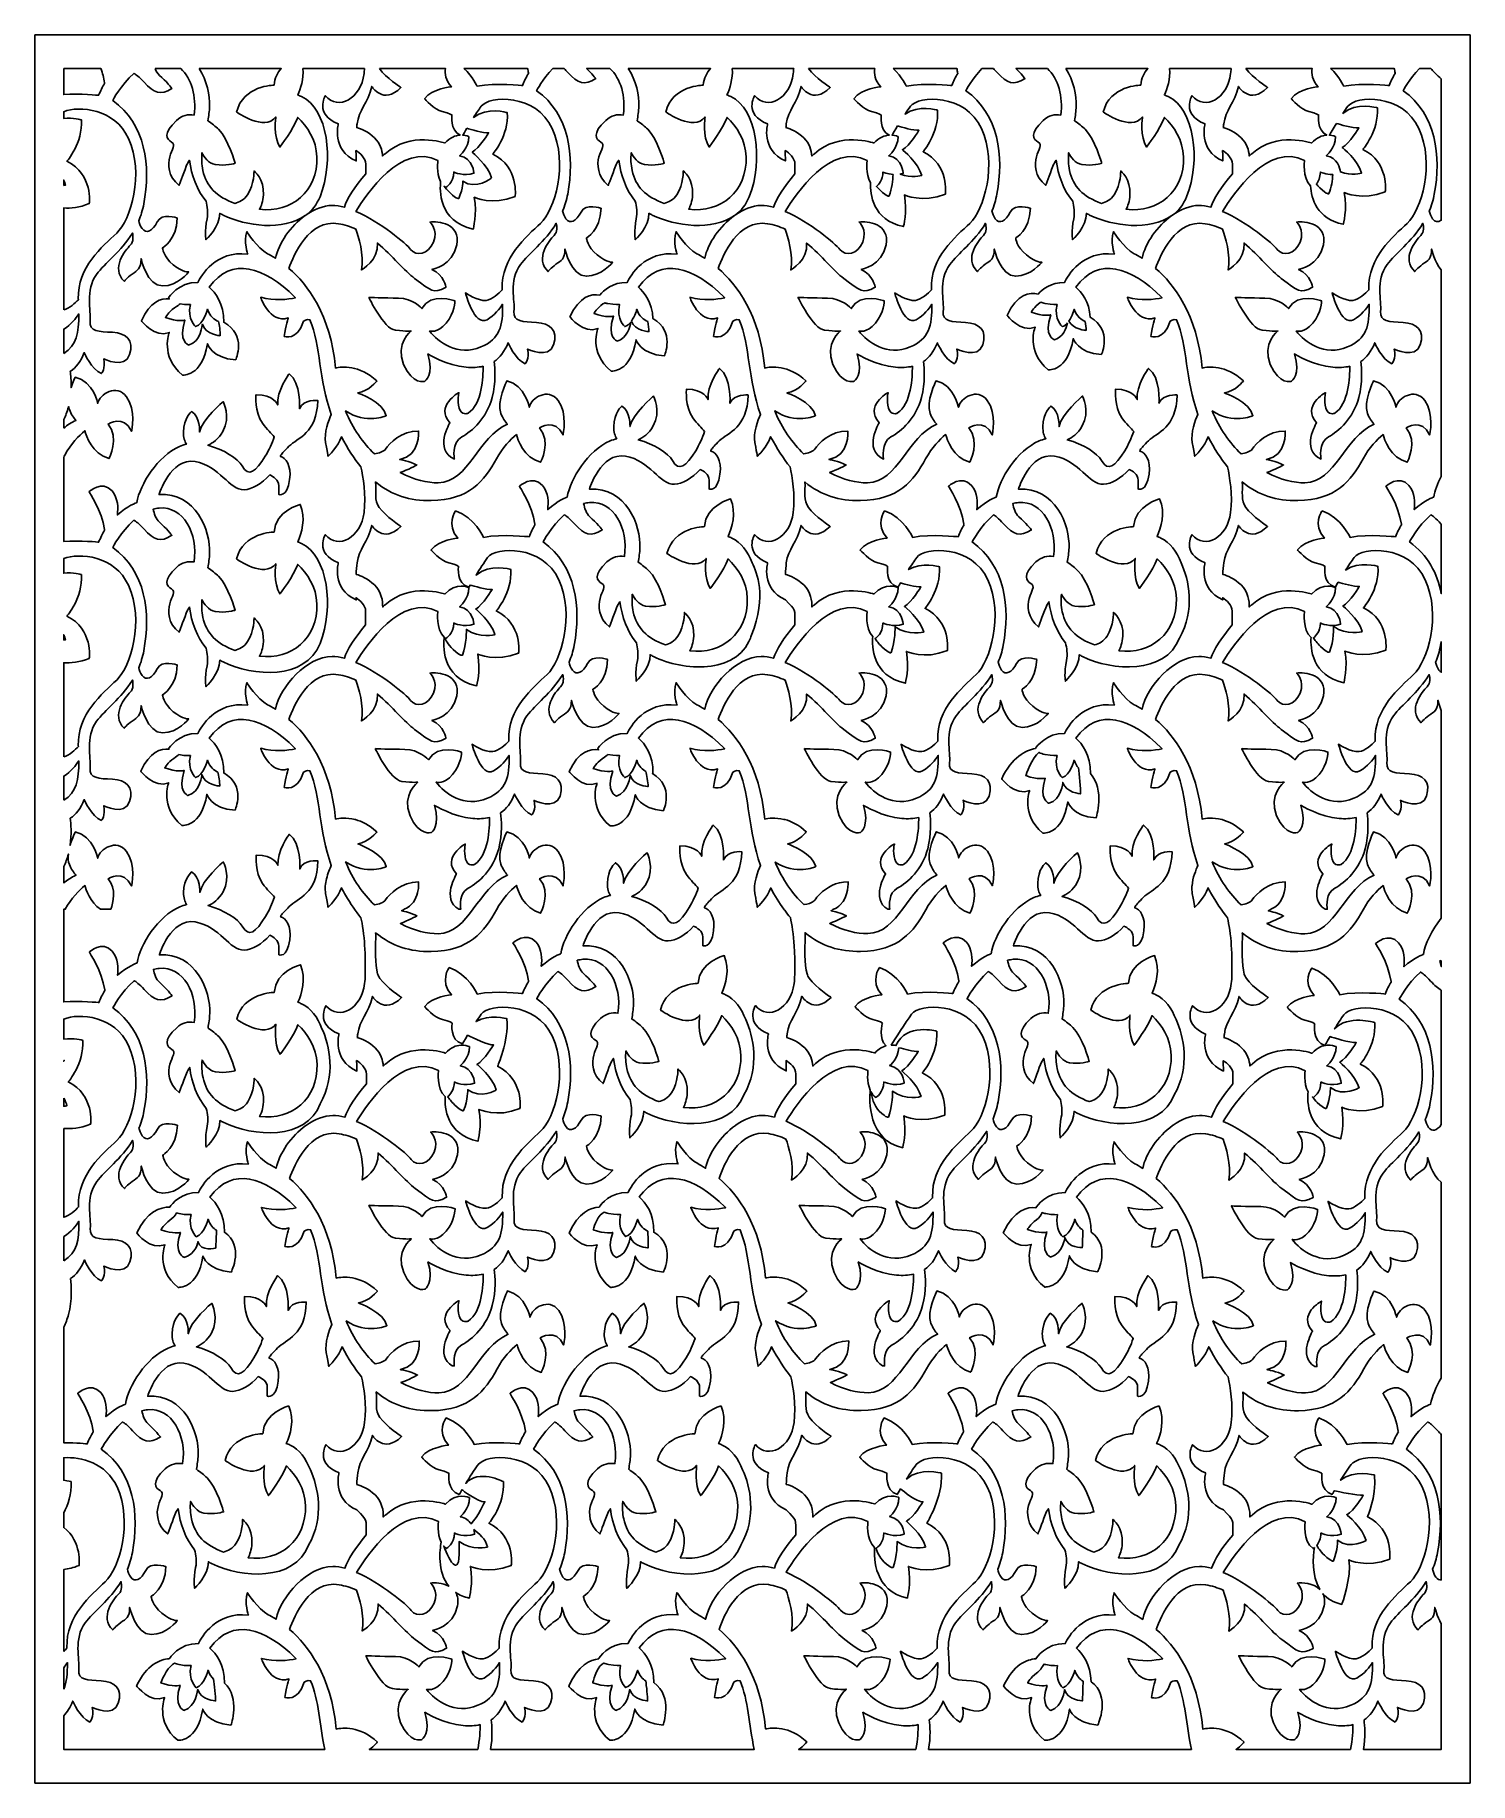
# Model space of a CAD drawing. Header units: centimetres. Extents: x -3.5 to 3.5, y -4.26 to 4.26.
import ezdxf

# ---------------------------------------------------------------- set-up
doc = ezdxf.new("R2010")
doc.units = ezdxf.units.CM
doc.header["$MEASUREMENT"] = 0
doc.layers.add('Layer 1', color=7, linetype='Continuous')

msp = doc.modelspace()

# ---------------------------------------------------------------- linework, layer by layer
at = {"layer": 'Layer 1', "color": 250}
for points, knots in [([(-3.49704, 4.26053), (-3.49704, 4.26053), (3.49705, 4.26053), (3.49705, 4.26053), (3.49705, 4.26053), (3.49705, 4.26053), (3.49705, -4.26053), (3.49705, -4.26053), (3.49705, -4.26053), (3.49705, -4.26053), (-3.49704, -4.26053), (-3.49704, -4.26053), (-3.49704, -4.26053), (-3.49704, -4.26053), (-3.49704, 4.26053), (-3.49704, 4.26053)], [0, 0, 0, 0, 0.2, 0.2, 0.2, 0.2, 0.4, 0.4, 0.4, 0.4, 0.6, 0.6, 0.6, 0.6, 1, 1, 1, 1]), ([(-3.35716, 4.09667), (-3.35716, 4.09667), (-3.17536, 4.09667), (-3.17536, 4.09667), (-3.17536, 4.09667), (-3.1675, 4.07467), (-3.16111, 4.05122), (-3.15811, 4.02789), (-3.15811, 4.02789), (-3.15797, 4.02676), (-3.15782, 4.02569), (-3.15767, 4.02463), (-3.15767, 4.02463), (-3.16839, 4.00727), (-3.17824, 3.98792), (-3.18661, 3.96637), (-3.18661, 3.96637), (-3.18661, 3.96637), (-3.2753, 3.97645), (-3.35716, 3.97004), (-3.35716, 3.97004), (-3.35716, 3.97004), (-3.35716, 4.09667), (-3.35716, 4.09667)], [0, 0, 0, 0, 0.1428571, 0.1428571, 0.1428571, 0.1428571, 0.2857143, 0.2857143, 0.2857143, 0.2857143, 0.4285714, 0.4285714, 0.4285714, 0.4285714, 0.5714286, 0.5714286, 0.5714286, 0.5714286, 0.7142857, 0.7142857, 0.7142857, 0.7142857, 1, 1, 1, 1]), ([(-2.91162, 4.09667), (-2.91162, 4.09667), (-2.78682, 4.09667), (-2.78682, 4.09667), (-2.78682, 4.09667), (-2.73446, 4.04855), (-2.70836, 3.95997), (-2.72178, 3.87013), (-2.72178, 3.87013), (-2.75057, 3.87469), (-2.78006, 3.86872), (-2.80696, 3.84404), (-2.80696, 3.84404), (-2.87688, 3.77989), (-2.85416, 3.75092), (-2.83143, 3.7385), (-2.83143, 3.7385), (-2.80871, 3.72609), (-2.82968, 3.70332), (-2.84017, 3.66608), (-2.84017, 3.66608), (-2.85066, 3.62883), (-2.84891, 3.57089), (-2.79473, 3.52744), (-2.79473, 3.52744), (-2.79473, 3.52744), (-2.7755, 3.57917), (-2.75977, 3.62055), (-2.75977, 3.62055), (-2.75562, 3.63146), (-2.74991, 3.64137), (-2.74372, 3.65003), (-2.74372, 3.65003), (-2.7343, 3.57609), (-2.70744, 3.50364), (-2.66315, 3.44959), (-2.66315, 3.44959), (-2.65695, 3.42516), (-2.65235, 3.39356), (-2.65838, 3.36396), (-2.65838, 3.36396), (-2.67062, 3.30396), (-2.66363, 3.26257), (-2.66363, 3.26257), (-2.66363, 3.26257), (-2.66363, 3.26257), (-2.59343, 3.32742), (-2.5965, 3.39153), (-2.5965, 3.39153), (-2.59133, 3.38847), (-2.58603, 3.38558), (-2.5806, 3.38292), (-2.5806, 3.38292), (-2.46739, 3.32747), (-2.28756, 3.30433), (-2.1798, 3.38026), (-2.1798, 3.38026), (-2.25169, 3.32852), (-2.30991, 3.24476), (-2.32495, 3.17201), (-2.32495, 3.17201), (-2.34149, 3.18259), (-2.35475, 3.18981), (-2.36308, 3.19424), (-2.36308, 3.19424), (-2.41498, 3.22189), (-2.46429, 3.30176), (-2.46429, 3.30176), (-2.46429, 3.30176), (-2.48116, 3.25107), (-2.45962, 3.19261), (-2.45962, 3.19261), (-2.45962, 3.19261), (-2.6178, 3.21081), (-2.68769, 3.08587), (-2.70282, 3.05401), (-2.70282, 3.05401), (-2.79841, 3.05672), (-2.84581, 2.97995), (-2.84581, 2.97995), (-2.84581, 2.97995), (-2.84581, 2.97995), (-2.84453, 2.97752), (-2.8415, 2.97403), (-2.8415, 2.97403), (-2.88131, 2.97821), (-2.93539, 2.96176), (-2.97858, 2.86753), (-2.97858, 2.86753), (-2.97858, 2.86753), (-2.91259, 2.78013), (-2.84212, 2.81059), (-2.84212, 2.81059), (-2.84212, 2.81059), (-2.8891, 2.69406), (-2.77836, 2.60269), (-2.77836, 2.60269), (-2.77836, 2.60269), (-2.68216, 2.5921), (-2.65643, 2.75497), (-2.65643, 2.75497), (-2.65643, 2.75497), (-2.63518, 2.68479), (-2.51885, 2.67685), (-2.51885, 2.67685), (-2.51885, 2.67685), (-2.46253, 2.79874), (-2.57709, 2.86035), (-2.57709, 2.86035), (-2.57489, 2.95091), (-2.61857, 3.00534), (-2.64805, 3.03163), (-2.64805, 3.03163), (-2.53776, 3.18208), (-2.38065, 3.13126), (-2.23068, 2.98295), (-2.23068, 2.98295), (-2.22955, 2.98182), (-2.22846, 2.98069), (-2.22735, 2.97955), (-2.22735, 2.97955), (-2.26441, 2.97166), (-2.33155, 2.96273), (-2.39668, 2.98171), (-2.39668, 2.98171), (-2.39668, 2.98171), (-2.35492, 2.85283), (-2.26245, 2.88108), (-2.26245, 2.88108), (-2.26245, 2.88108), (-2.27438, 2.844), (-2.28184, 2.79103), (-2.28184, 2.79103), (-2.28184, 2.79103), (-2.2192, 2.76631), (-2.18788, 2.86519), (-2.18788, 2.86519), (-2.18788, 2.86519), (-2.17349, 2.87655), (-2.15687, 2.87225), (-2.15687, 2.87225), (-2.103, 2.74343), (-2.11545, 2.58349), (-2.05292, 2.41074), (-2.05292, 2.41074), (-2.066, 2.38237), (-2.08923, 2.32284), (-2.0805, 2.27371), (-2.0805, 2.27371), (-2.06856, 2.20662), (-2.06856, 2.20662), (-2.06856, 2.20662), (-2.06856, 2.20662), (-2.06856, 2.20662), (-2.01789, 2.25462), (-2.00363, 2.30196), (-2.00363, 2.30196), (-1.97277, 2.24396), (-1.94126, 2.19546), (-1.90862, 2.15532), (-1.90862, 2.15532), (-1.89835, 2.10818), (-1.88312, 2.01808), (-1.89341, 1.93281), (-1.89341, 1.93281), (-1.90823, 1.80996), (-2.01836, 1.74979), (-2.0819, 1.82501), (-2.0819, 1.82501), (-2.0819, 1.82501), (-2.13696, 1.73475), (-2.01836, 1.68711), (-2.01836, 1.68711), (-2.01836, 1.68711), (-2.05437, 1.56176), (-1.93153, 1.5066), (-1.93153, 1.5066), (-1.93153, 1.5066), (-1.93168, 1.51044), (-1.93186, 1.51709), (-1.93186, 1.51709), (-1.9133, 1.50489), (-1.88568, 1.4818), (-1.88568, 1.4525), (-1.88568, 1.4525), (-1.88568, 1.42268), (-1.88568, 1.39769), (-1.88568, 1.38462), (-1.88568, 1.38462), (-1.93845, 1.32294), (-1.97805, 1.26229), (-1.98925, 1.22256), (-1.98925, 1.22256), (-2.01031, 1.22828), (-2.0305, 1.23142), (-2.04913, 1.23111), (-2.04913, 1.23111), (-2.17138, 1.22907), (-2.30134, 1.08776), (-2.32495, 0.97359), (-2.32495, 0.97359), (-2.34149, 0.98417), (-2.35475, 0.99138), (-2.36308, 0.99581), (-2.36308, 0.99581), (-2.41498, 1.02346), (-2.46429, 1.10334), (-2.46429, 1.10334), (-2.46429, 1.10334), (-2.48116, 1.05265), (-2.45962, 0.99418), (-2.45962, 0.99418), (-2.45962, 0.99418), (-2.6178, 1.01239), (-2.68769, 0.88744), (-2.70282, 0.85559), (-2.70282, 0.85559), (-2.79841, 0.8583), (-2.84581, 0.78153), (-2.84581, 0.78153), (-2.84581, 0.78153), (-2.84581, 0.78153), (-2.84522, 0.7804), (-2.84389, 0.77858), (-2.84389, 0.77858), (-2.88377, 0.78302), (-2.93821, 0.76692), (-2.98165, 0.67216), (-2.98165, 0.67216), (-2.98165, 0.67216), (-2.91565, 0.58476), (-2.84518, 0.61522), (-2.84518, 0.61522), (-2.84518, 0.61522), (-2.89216, 0.49869), (-2.78142, 0.40732), (-2.78142, 0.40732), (-2.78142, 0.40732), (-2.68522, 0.39673), (-2.65949, 0.5596), (-2.65949, 0.5596), (-2.65949, 0.5596), (-2.63824, 0.48942), (-2.52191, 0.48148), (-2.52191, 0.48148), (-2.52191, 0.48148), (-2.46659, 0.60118), (-2.57706, 0.6633), (-2.57706, 0.6633), (-2.57532, 0.75303), (-2.61872, 0.80705), (-2.64805, 0.8332), (-2.64805, 0.8332), (-2.53776, 0.98366), (-2.38065, 0.93284), (-2.23068, 0.78453), (-2.23068, 0.78453), (-2.22955, 0.7834), (-2.22846, 0.78226), (-2.22735, 0.78113), (-2.22735, 0.78113), (-2.26441, 0.77323), (-2.33155, 0.76431), (-2.39668, 0.78329), (-2.39668, 0.78329), (-2.39668, 0.78329), (-2.35492, 0.6544), (-2.26245, 0.68265), (-2.26245, 0.68265), (-2.26245, 0.68265), (-2.27438, 0.64558), (-2.28184, 0.59261), (-2.28184, 0.59261), (-2.28184, 0.59261), (-2.2192, 0.56789), (-2.18788, 0.66676), (-2.18788, 0.66676), (-2.18788, 0.66676), (-2.17349, 0.67812), (-2.15687, 0.67383), (-2.15687, 0.67383), (-2.10301, 0.54504), (-2.11544, 0.38515), (-2.05296, 0.21245), (-2.05296, 0.21245), (-2.0599, 0.19735), (-2.06962, 0.17365), (-2.07593, 0.14741), (-2.07593, 0.14741), (-2.08162, 0.12397), (-2.08462, 0.09847), (-2.0805, 0.07529), (-2.0805, 0.07529), (-2.06856, 0.0082), (-2.06856, 0.0082), (-2.06856, 0.0082), (-2.06856, 0.0082), (-2.06856, 0.0082), (-2.01789, 0.0562), (-2.00363, 0.10354), (-2.00363, 0.10354), (-1.99677, 0.09063), (-1.98996, 0.07857), (-1.98316, 0.06731), (-1.98316, 0.06731), (-1.95881, 0.02521), (-1.934, -0.01125), (-1.9085, -0.04261), (-1.9085, -0.04261), (-1.9016, -0.07427), (-1.89246, -0.12531), (-1.89033, -0.18126), (-1.89033, -0.18126), (-1.88824, -0.20556), (-1.88672, -0.23429), (-1.88719, -0.26423), (-1.88719, -0.26423), (-1.88744, -0.28059), (-1.88684, -0.30698), (-1.88711, -0.321), (-1.88711, -0.321), (-1.88711, -0.321), (-1.88705, -0.321), (-1.88705, -0.321), (-1.88705, -0.321), (-1.8875, -0.33516), (-1.88851, -0.34939), (-1.89021, -0.36351), (-1.89021, -0.36351), (-1.90503, -0.48636), (-2.01516, -0.54653), (-2.0787, -0.47132), (-2.0787, -0.47132), (-2.0787, -0.47132), (-2.13376, -0.56157), (-2.01516, -0.60921), (-2.01516, -0.60921), (-2.01516, -0.60921), (-2.05116, -0.73457), (-1.92833, -0.78972), (-1.92833, -0.78972), (-1.92833, -0.78972), (-1.92913, -0.76858), (-1.92934, -0.73913), (-1.92934, -0.73913), (-1.9108, -0.7511), (-1.88192, -0.77457), (-1.88192, -0.80454), (-1.88192, -0.80454), (-1.88192, -0.82281), (-1.88192, -0.83927), (-1.88192, -0.85229), (-1.88192, -0.85229), (-1.93497, -0.91419), (-1.97481, -0.97513), (-1.98605, -1.015), (-1.98605, -1.015), (-2.0071, -1.00928), (-2.0273, -1.00614), (-2.04593, -1.00646), (-2.04593, -1.00646), (-2.08922, -1.00718), (-2.13348, -1.02537), (-2.17365, -1.05363), (-2.17365, -1.05363), (-2.17365, -1.05363), (-2.1766, -1.05573), (-2.1766, -1.05573), (-2.1766, -1.05573), (-2.24849, -1.10746), (-2.30671, -1.19123), (-2.32175, -1.26398), (-2.32175, -1.26398), (-2.33829, -1.25339), (-2.35155, -1.24618), (-2.35988, -1.24175), (-2.35988, -1.24175), (-2.41178, -1.2141), (-2.46109, -1.13422), (-2.46109, -1.13422), (-2.46109, -1.13422), (-2.47796, -1.18491), (-2.45642, -1.24338), (-2.45642, -1.24338), (-2.45642, -1.24338), (-2.6146, -1.22517), (-2.68449, -1.35012), (-2.69962, -1.38197), (-2.69962, -1.38197), (-2.7833, -1.3796), (-2.83005, -1.43814), (-2.8404, -1.45276), (-2.8404, -1.45276), (-2.88462, -1.45306), (-2.95189, -1.47357), (-3.00036, -1.57933), (-3.00036, -1.57933), (-3.00036, -1.57933), (-2.93437, -1.66673), (-2.8639, -1.63627), (-2.8639, -1.63627), (-2.8639, -1.63627), (-2.91088, -1.7528), (-2.80014, -1.84417), (-2.80014, -1.84417), (-2.80014, -1.84417), (-2.70394, -1.85476), (-2.67821, -1.69188), (-2.67821, -1.69188), (-2.67821, -1.69188), (-2.65696, -1.76207), (-2.54062, -1.77001), (-2.54062, -1.77001), (-2.54062, -1.77001), (-2.47588, -1.64165), (-2.57389, -1.57565), (-2.57389, -1.57565), (-2.57168, -1.48509), (-2.61537, -1.43065), (-2.64485, -1.40436), (-2.64485, -1.40436), (-2.53456, -1.2539), (-2.37744, -1.30472), (-2.22748, -1.45304), (-2.22748, -1.45304), (-2.22635, -1.45416), (-2.22526, -1.4553), (-2.22415, -1.45643), (-2.22415, -1.45643), (-2.26121, -1.46433), (-2.32835, -1.47325), (-2.39348, -1.45427), (-2.39348, -1.45427), (-2.39348, -1.45427), (-2.35172, -1.58316), (-2.25925, -1.55491), (-2.25925, -1.55491), (-2.25925, -1.55491), (-2.27118, -1.59199), (-2.27864, -1.64496), (-2.27864, -1.64496), (-2.27864, -1.64496), (-2.216, -1.66967), (-2.18468, -1.5708), (-2.18468, -1.5708), (-2.18468, -1.5708), (-2.17029, -1.55944), (-2.15367, -1.56374), (-2.15367, -1.56374), (-2.09979, -1.69255), (-2.11225, -1.8525), (-2.04971, -2.02525), (-2.04971, -2.02525), (-2.06279, -2.05361), (-2.08603, -2.11315), (-2.07729, -2.16227), (-2.07729, -2.16227), (-2.06536, -2.22937), (-2.06536, -2.22937), (-2.06536, -2.22937), (-2.06536, -2.22937), (-2.06536, -2.22937), (-2.01469, -2.18136), (-2.00043, -2.13403), (-2.00043, -2.13403), (-1.96957, -2.19203), (-1.93806, -2.24053), (-1.90542, -2.28066), (-1.90542, -2.28066), (-1.89514, -2.3278), (-1.87992, -2.4179), (-1.89021, -2.50317), (-1.89021, -2.50317), (-1.90503, -2.62602), (-2.01516, -2.68619), (-2.0787, -2.61098), (-2.0787, -2.61098), (-2.0787, -2.61098), (-2.13376, -2.70124), (-2.01516, -2.74887), (-2.01516, -2.74887), (-2.01516, -2.74887), (-2.05116, -2.87423), (-1.92833, -2.92939), (-1.92833, -2.92939), (-1.87577, -2.98459), (-1.88248, -2.96816), (-1.88248, -3.05137), (-1.88248, -3.05137), (-1.93525, -3.11305), (-1.97485, -3.1737), (-1.98605, -3.21343), (-1.98605, -3.21343), (-2.0071, -3.20771), (-2.0273, -3.20457), (-2.04593, -3.20488), (-2.04593, -3.20488), (-2.16817, -3.20692), (-2.29814, -3.34823), (-2.32175, -3.4624), (-2.32175, -3.4624), (-2.33829, -3.45182), (-2.35155, -3.4446), (-2.35988, -3.44017), (-2.35988, -3.44017), (-2.41178, -3.41252), (-2.46109, -3.33265), (-2.46109, -3.33265), (-2.46109, -3.33265), (-2.47796, -3.38334), (-2.45642, -3.4418), (-2.45642, -3.4418), (-2.45642, -3.4418), (-2.6146, -3.4236), (-2.68449, -3.54854), (-2.69962, -3.5804), (-2.69962, -3.5804), (-2.79494, -3.57769), (-2.84234, -3.65402), (-2.8426, -3.65445), (-2.8426, -3.65445), (-2.88713, -3.65811), (-2.95359, -3.6831), (-3.00139, -3.78738), (-3.00139, -3.78738), (-3.00139, -3.78738), (-2.9354, -3.87478), (-2.86493, -3.84432), (-2.86493, -3.84432), (-2.86493, -3.84432), (-2.91191, -3.96085), (-2.80117, -4.05222), (-2.80117, -4.05222), (-2.80117, -4.05222), (-2.70497, -4.06282), (-2.67924, -3.89994), (-2.67924, -3.89994), (-2.67924, -3.89994), (-2.65799, -3.97012), (-2.54166, -3.97807), (-2.54166, -3.97807), (-2.54166, -3.97807), (-2.49467, -3.84646), (-2.57387, -3.77301), (-2.57387, -3.77301), (-2.57202, -3.68308), (-2.61548, -3.62897), (-2.64485, -3.60278), (-2.64485, -3.60278), (-2.53456, -3.45233), (-2.37744, -3.50315), (-2.22748, -3.65146), (-2.22748, -3.65146), (-2.22635, -3.65259), (-2.22526, -3.65372), (-2.22415, -3.65486), (-2.22415, -3.65486), (-2.26121, -3.66275), (-2.32835, -3.67168), (-2.39348, -3.6527), (-2.39348, -3.6527), (-2.39348, -3.6527), (-2.35172, -3.78158), (-2.25925, -3.75333), (-2.25925, -3.75333), (-2.25925, -3.75333), (-2.27118, -3.79041), (-2.27864, -3.84338), (-2.27864, -3.84338), (-2.27864, -3.84338), (-2.216, -3.8681), (-2.18468, -3.76922), (-2.18468, -3.76922), (-2.18468, -3.76922), (-2.17029, -3.75786), (-2.15367, -3.76216), (-2.15367, -3.76216), (-2.11328, -3.85874), (-2.11016, -3.97282), (-2.08478, -4.09667), (-2.08478, -4.09667), (-2.08478, -4.09667), (-3.35716, -4.09667), (-3.35716, -4.09667), (-3.35716, -4.09667), (-3.35716, -4.09667), (-3.35716, -3.93349), (-3.35716, -3.93349), (-3.35716, -3.93349), (-3.33964, -3.91565), (-3.32466, -3.89203), (-3.31255, -3.86131), (-3.31255, -3.86131), (-3.31255, -3.86131), (-3.27805, -3.94301), (-3.22916, -3.96343), (-3.22916, -3.96343), (-3.22916, -3.96343), (-3.20616, -3.93961), (-3.21766, -3.89195), (-3.21766, -3.89195), (-3.21766, -3.89195), (-3.11414, -3.94301), (-3.09114, -3.87152), (-3.09114, -3.87152), (-3.06813, -3.80004), (-3.10839, -3.766), (-3.17453, -3.76259), (-3.17453, -3.76259), (-3.24066, -3.75919), (-3.28955, -3.75919), (-3.2838, -3.70813), (-3.2838, -3.70813), (-3.27805, -3.65707), (-3.30968, -3.55835), (-3.25217, -3.48006), (-3.25217, -3.48006), (-3.21223, -3.42568), (-3.13346, -3.36965), (-3.0775, -3.27891), (-3.0775, -3.27891), (-3.07447, -3.29304), (-3.07054, -3.32027), (-3.08802, -3.338), (-3.08802, -3.338), (-3.11249, -3.36283), (-3.18416, -3.44974), (-3.11773, -3.51389), (-3.11773, -3.51389), (-3.11773, -3.51389), (-3.1055, -3.49733), (-3.07928, -3.47871), (-3.07928, -3.47871), (-3.05306, -3.46009), (-3.03558, -3.45388), (-3.03558, -3.40422), (-3.03558, -3.40422), (-3.03558, -3.40422), (-3.00586, -3.53665), (-2.9307, -3.53665), (-2.9307, -3.53665), (-2.85554, -3.53665), (-2.8031, -3.46836), (-2.8031, -3.46836), (-2.8031, -3.46836), (-2.8031, -3.46836), (-2.82932, -3.4725), (-2.87826, -3.43319), (-2.87826, -3.43319), (-2.9272, -3.39387), (-2.9307, -3.35041), (-2.9307, -3.35041), (-2.9307, -3.35041), (-2.9307, -3.35041), (-2.86253, -3.31524), (-2.85903, -3.20557), (-2.85903, -3.20557), (-2.85903, -3.20557), (-2.9342, -3.17866), (-2.95692, -3.22419), (-2.95692, -3.22419), (-2.97964, -3.26971), (-3.01111, -3.2842), (-3.03033, -3.2573), (-3.03033, -3.2573), (-3.03928, -3.24479), (-3.04406, -3.23048), (-3.04662, -3.21876), (-3.04662, -3.21876), (-3.03622, -3.1937), (-3.02778, -3.16635), (-3.02213, -3.13625), (-3.02213, -3.13625), (-2.98762, -2.95243), (-3.01275, -2.74648), (-3.17383, -2.6326), (-3.17383, -2.6326), (-3.17383, -2.6326), (-3.13387, -2.55694), (-3.07014, -2.50046), (-3.07014, -2.50046), (-3.06124, -2.50489), (-3.04597, -2.51616), (-3.0209, -2.54379), (-3.0209, -2.54379), (-2.97228, -2.59738), (-2.94043, -2.60928), (-2.88511, -2.57356), (-2.88511, -2.57356), (-2.88511, -2.57356), (-2.91361, -2.53784), (-2.94546, -2.51006), (-2.94546, -2.51006), (-2.96372, -2.49413), (-2.97207, -2.46646), (-2.97586, -2.44575), (-2.97586, -2.44575), (-2.96677, -2.44324), (-2.95747, -2.44146), (-2.94797, -2.4406), (-2.94797, -2.4406), (-2.82969, -2.42983), (-2.75669, -2.56522), (-2.77734, -2.70354), (-2.77734, -2.70354), (-2.80614, -2.69898), (-2.83562, -2.70495), (-2.86253, -2.72963), (-2.86253, -2.72963), (-2.93245, -2.79378), (-2.90972, -2.82275), (-2.887, -2.83517), (-2.887, -2.83517), (-2.86428, -2.84758), (-2.88525, -2.87034), (-2.89574, -2.90759), (-2.89574, -2.90759), (-2.90623, -2.94484), (-2.90448, -3.00278), (-2.85029, -3.04623), (-2.85029, -3.04623), (-2.85029, -3.04623), (-2.83107, -2.9945), (-2.81533, -2.95311), (-2.81533, -2.95311), (-2.81119, -2.94221), (-2.80548, -2.9323), (-2.79929, -2.92364), (-2.79929, -2.92364), (-2.78987, -2.99758), (-2.76301, -3.07003), (-2.71872, -3.12408), (-2.71872, -3.12408), (-2.71251, -3.14851), (-2.70792, -3.18011), (-2.71395, -3.2097), (-2.71395, -3.2097), (-2.72619, -3.26971), (-2.7192, -3.3111), (-2.7192, -3.3111), (-2.7192, -3.3111), (-2.7192, -3.3111), (-2.649, -3.24625), (-2.65207, -3.18214), (-2.65207, -3.18214), (-2.6469, -3.1852), (-2.6416, -3.18809), (-2.63617, -3.19075), (-2.63617, -3.19075), (-2.49032, -3.26219), (-2.23383, -3.28005), (-2.16343, -3.10144), (-2.16343, -3.10144), (-2.08485, -2.96301), (-2.11764, -2.81474), (-2.1548, -2.73446), (-2.1548, -2.73446), (-2.17595, -2.67823), (-2.20909, -2.63408), (-2.25395, -2.61325), (-2.25395, -2.61325), (-2.26033, -2.61029), (-2.26634, -2.60773), (-2.27202, -2.60549), (-2.27202, -2.60549), (-2.25347, -2.565), (-2.23054, -2.49073), (-2.25982, -2.42274), (-2.25982, -2.42274), (-2.25982, -2.42274), (-2.38052, -2.45251), (-2.38722, -2.55769), (-2.38722, -2.55769), (-2.38722, -2.55769), (-2.53977, -2.55967), (-2.56995, -2.68866), (-2.56995, -2.68866), (-2.56995, -2.68866), (-2.43416, -2.78591), (-2.37884, -2.71248), (-2.37884, -2.71248), (-2.37884, -2.71248), (-2.39225, -2.80972), (-2.35872, -2.85933), (-2.35872, -2.85933), (-2.35872, -2.85933), (-2.29102, -2.77065), (-2.27179, -2.71502), (-2.27179, -2.71502), (-2.22624, -2.7589), (-2.18097, -2.82343), (-2.17851, -2.90795), (-2.17851, -2.90795), (-2.17361, -3.07641), (-2.30276, -3.18249), (-2.45852, -3.16267), (-2.45852, -3.16267), (-2.44998, -3.14761), (-2.44179, -3.12493), (-2.43952, -3.09176), (-2.43952, -3.09176), (-2.43428, -3.01519), (-2.48497, -2.97588), (-2.48497, -2.97588), (-2.48497, -2.97588), (-2.48497, -2.97588), (-2.48322, -3.04002), (-2.51643, -3.09176), (-2.51643, -3.09176), (-2.53259, -3.11693), (-2.55703, -3.12886), (-2.57766, -3.13449), (-2.57766, -3.13449), (-2.66829, -3.10236), (-2.71735, -3.05116), (-2.73423, -2.97344), (-2.73423, -2.97344), (-2.74054, -2.94443), (-2.74119, -2.91587), (-2.73873, -2.88739), (-2.73873, -2.88739), (-2.72877, -2.90688), (-2.70748, -2.93913), (-2.67375, -2.94484), (-2.67375, -2.94484), (-2.6248, -2.95311), (-2.57761, -2.93863), (-2.57761, -2.93863), (-2.57761, -2.93863), (-2.57761, -2.93863), (-2.61082, -2.81861), (-2.65802, -2.77309), (-2.65802, -2.77309), (-2.67224, -2.75937), (-2.69012, -2.74416), (-2.71006, -2.73135), (-2.71006, -2.73135), (-2.70589, -2.7083), (-2.70264, -2.68487), (-2.70155, -2.66088), (-2.70155, -2.66088), (-2.69652, -2.55074), (-2.76944, -2.3632), (-2.94797, -2.37511), (-2.94797, -2.37511), (-2.94797, -2.37511), (-2.89265, -2.19353), (-2.77195, -2.21436), (-2.77195, -2.21436), (-2.65125, -2.2352), (-2.60599, -2.35427), (-2.53307, -2.35129), (-2.53307, -2.35129), (-2.49559, -2.34977), (-2.44683, -2.32229), (-2.40862, -2.27937), (-2.40862, -2.27937), (-2.39203, -2.28654), (-2.3646, -2.3028), (-2.3646, -2.33206), (-2.3646, -2.33206), (-2.3646, -2.37401), (-2.3646, -2.37401), (-2.3646, -2.37401), (-2.3646, -2.37401), (-2.3646, -2.37401), (-2.32433, -2.39308), (-2.31145, -2.30155), (-2.31145, -2.30155), (-2.30196, -2.23418), (-2.33088, -2.19472), (-2.35643, -2.18922), (-2.35643, -2.18922), (-2.35576, -2.18708), (-2.35513, -2.18494), (-2.35452, -2.18278), (-2.35452, -2.18278), (-2.34717, -2.17369), (-2.33484, -2.15967), (-2.31467, -2.13947), (-2.31467, -2.13947), (-2.27279, -2.09752), (-2.17775, -2.07845), (-2.17453, -1.91637), (-2.17453, -1.91637), (-2.17453, -1.91637), (-2.24379, -1.90874), (-2.26312, -1.95641), (-2.26312, -1.95641), (-2.26312, -1.95641), (-2.25389, -1.82997), (-2.31423, -1.78668), (-2.31423, -1.78668), (-2.31423, -1.78668), (-2.3764, -1.8711), (-2.36908, -1.9382), (-2.36908, -1.9382), (-2.36908, -1.9382), (-2.3892, -1.88625), (-2.47514, -1.88841), (-2.47514, -1.88841), (-2.47514, -1.88841), (-2.48245, -1.97283), (-2.44405, -2.02695), (-2.44405, -2.02695), (-2.42161, -2.05858), (-2.3998, -2.07617), (-2.38627, -2.09397), (-2.38627, -2.09397), (-2.3973, -2.12446), (-2.41182, -2.15816), (-2.42997, -2.18757), (-2.42997, -2.18757), (-2.47775, -2.26497), (-2.51044, -2.29176), (-2.54313, -2.2352), (-2.54313, -2.2352), (-2.56337, -2.20018), (-2.63373, -2.15378), (-2.71005, -2.13479), (-2.71005, -2.13479), (-2.68677, -2.12443), (-2.65774, -2.10466), (-2.63704, -2.06714), (-2.63704, -2.06714), (-2.59685, -1.9943), (-2.63578, -1.92146), (-2.63578, -1.92146), (-2.63578, -1.92146), (-2.63578, -1.92146), (-2.74127, -2.01214), (-2.75006, -2.07012), (-2.75006, -2.07012), (-2.75006, -2.07012), (-2.74629, -1.9943), (-2.79025, -1.97051), (-2.79025, -1.97051), (-2.79025, -1.97051), (-2.82792, -2.00173), (-2.82918, -2.07012), (-2.82918, -2.07012), (-2.82967, -2.09691), (-2.82285, -2.11618), (-2.81435, -2.1297), (-2.81435, -2.1297), (-2.82578, -2.13195), (-2.83685, -2.1353), (-2.84739, -2.13994), (-2.84739, -2.13994), (-2.95552, -2.18757), (-3.04101, -2.3245), (-3.0561, -2.41381), (-3.0561, -2.41381), (-3.0561, -2.41381), (-3.10192, -2.42978), (-3.15112, -2.47438), (-3.15112, -2.47438), (-3.14681, -2.441), (-3.14701, -2.3913), (-3.1768, -2.35725), (-3.1768, -2.35725), (-3.22542, -2.30168), (-3.28912, -2.36122), (-3.28912, -2.36122), (-3.28912, -2.36122), (-3.28912, -2.36122), (-3.22542, -2.45449), (-3.21368, -2.54578), (-3.21368, -2.54578), (-3.21353, -2.5469), (-3.21339, -2.54798), (-3.21323, -2.54904), (-3.21323, -2.54904), (-3.22396, -2.5664), (-3.23381, -2.58575), (-3.24218, -2.6073), (-3.24218, -2.6073), (-3.24218, -2.6073), (-3.29524, -2.60126), (-3.35716, -2.6015), (-3.35716, -2.6015), (-3.35716, -2.6015), (-3.35716, -2.03895), (-3.35716, -2.03895), (-3.35716, -2.03895), (-3.34753, -2.0201), (-3.33941, -1.99942), (-3.33354, -1.97692), (-3.33354, -1.97692), (-3.31471, -1.90479), (-3.31966, -1.83548), (-3.324, -1.80188), (-3.324, -1.80188), (-3.29622, -1.78312), (-3.27329, -1.75382), (-3.25612, -1.71027), (-3.25612, -1.71027), (-3.25612, -1.71027), (-3.22162, -1.79197), (-3.17273, -1.81239), (-3.17273, -1.81239), (-3.17273, -1.81239), (-3.14973, -1.78856), (-3.16123, -1.74091), (-3.16123, -1.74091), (-3.16123, -1.74091), (-3.05771, -1.79197), (-3.03471, -1.72048), (-3.03471, -1.72048), (-3.0117, -1.649), (-3.05196, -1.61496), (-3.1181, -1.61155), (-3.1181, -1.61155), (-3.18423, -1.60815), (-3.23312, -1.60815), (-3.22737, -1.55709), (-3.22737, -1.55709), (-3.22162, -1.50603), (-3.25325, -1.40731), (-3.19574, -1.32902), (-3.19574, -1.32902), (-3.1558, -1.27464), (-3.07703, -1.2186), (-3.02107, -1.12787), (-3.02107, -1.12787), (-3.01804, -1.142), (-3.01411, -1.16923), (-3.03159, -1.18696), (-3.03159, -1.18696), (-3.05606, -1.21179), (-3.12773, -1.2987), (-3.0613, -1.36285), (-3.0613, -1.36285), (-3.0613, -1.36285), (-3.04907, -1.34629), (-3.02285, -1.32767), (-3.02285, -1.32767), (-2.99663, -1.30904), (-2.97915, -1.30284), (-2.97915, -1.25317), (-2.97915, -1.25317), (-2.97915, -1.25317), (-2.94943, -1.38561), (-2.87427, -1.38561), (-2.87427, -1.38561), (-2.79911, -1.38561), (-2.74667, -1.31732), (-2.74667, -1.31732), (-2.74667, -1.31732), (-2.74667, -1.31732), (-2.77289, -1.32146), (-2.82183, -1.28214), (-2.82183, -1.28214), (-2.87077, -1.24283), (-2.87427, -1.19937), (-2.87427, -1.19937), (-2.87427, -1.19937), (-2.87427, -1.19937), (-2.8061, -1.1642), (-2.8026, -1.05452), (-2.8026, -1.05452), (-2.8026, -1.05452), (-2.87777, -1.02762), (-2.90049, -1.07315), (-2.90049, -1.07315), (-2.92321, -1.11867), (-2.95468, -1.13316), (-2.9739, -1.10626), (-2.9739, -1.10626), (-2.98285, -1.09375), (-2.98763, -1.07944), (-2.99019, -1.06772), (-2.99019, -1.06772), (-2.97979, -1.04266), (-2.97135, -1.01531), (-2.9657, -0.98521), (-2.9657, -0.98521), (-2.93119, -0.80139), (-2.95632, -0.59544), (-3.1174, -0.48155), (-3.1174, -0.48155), (-3.1174, -0.48155), (-3.07744, -0.4059), (-3.01371, -0.34942), (-3.01371, -0.34942), (-3.00481, -0.35385), (-2.98954, -0.36512), (-2.96447, -0.39275), (-2.96447, -0.39275), (-2.91585, -0.44634), (-2.884, -0.45824), (-2.82868, -0.42252), (-2.82868, -0.42252), (-2.82868, -0.42252), (-2.85718, -0.3868), (-2.88903, -0.35902), (-2.88903, -0.35902), (-2.90729, -0.34309), (-2.91564, -0.31542), (-2.91943, -0.29471), (-2.91943, -0.29471), (-2.91034, -0.2922), (-2.90104, -0.29042), (-2.89154, -0.28956), (-2.89154, -0.28956), (-2.77326, -0.27879), (-2.70026, -0.41418), (-2.72091, -0.5525), (-2.72091, -0.5525), (-2.74971, -0.54793), (-2.77919, -0.55391), (-2.8061, -0.57859), (-2.8061, -0.57859), (-2.87602, -0.64274), (-2.85329, -0.67171), (-2.83057, -0.68412), (-2.83057, -0.68412), (-2.80785, -0.69654), (-2.82882, -0.7193), (-2.83931, -0.75655), (-2.83931, -0.75655), (-2.8498, -0.7938), (-2.84805, -0.85174), (-2.79386, -0.89519), (-2.79386, -0.89519), (-2.79386, -0.89519), (-2.77464, -0.84346), (-2.7589, -0.80207), (-2.7589, -0.80207), (-2.75476, -0.79117), (-2.74904, -0.78126), (-2.74286, -0.77259), (-2.74286, -0.77259), (-2.73344, -0.84653), (-2.70658, -0.91899), (-2.66229, -0.97304), (-2.66229, -0.97304), (-2.65608, -0.99747), (-2.65149, -1.02907), (-2.65752, -1.05866), (-2.65752, -1.05866), (-2.66976, -1.11867), (-2.66277, -1.16006), (-2.66277, -1.16006), (-2.66277, -1.16006), (-2.66277, -1.16006), (-2.59257, -1.09521), (-2.59564, -1.0311), (-2.59564, -1.0311), (-2.59047, -1.03416), (-2.58517, -1.03704), (-2.57974, -1.03971), (-2.57974, -1.03971), (-2.43389, -1.11115), (-2.1774, -1.12901), (-2.107, -0.9504), (-2.107, -0.9504), (-2.02842, -0.81197), (-2.06121, -0.6637), (-2.09837, -0.58342), (-2.09837, -0.58342), (-2.11952, -0.52719), (-2.15266, -0.48303), (-2.19752, -0.46221), (-2.19752, -0.46221), (-2.20389, -0.45925), (-2.20991, -0.45669), (-2.21559, -0.45445), (-2.21559, -0.45445), (-2.19704, -0.41396), (-2.17411, -0.33969), (-2.20339, -0.2717), (-2.20339, -0.2717), (-2.20339, -0.2717), (-2.32409, -0.30146), (-2.33079, -0.40664), (-2.33079, -0.40664), (-2.33079, -0.40664), (-2.48334, -0.40863), (-2.51352, -0.53762), (-2.51352, -0.53762), (-2.51352, -0.53762), (-2.37773, -0.63487), (-2.32241, -0.56144), (-2.32241, -0.56144), (-2.32241, -0.56144), (-2.33582, -0.65868), (-2.30229, -0.70829), (-2.30229, -0.70829), (-2.30229, -0.70829), (-2.23459, -0.61961), (-2.21536, -0.56398), (-2.21536, -0.56398), (-2.16981, -0.60785), (-2.12454, -0.67239), (-2.12208, -0.75691), (-2.12208, -0.75691), (-2.11718, -0.92537), (-2.24633, -1.03145), (-2.40209, -1.01163), (-2.40209, -1.01163), (-2.39355, -0.99657), (-2.38536, -0.97389), (-2.38309, -0.94071), (-2.38309, -0.94071), (-2.37785, -0.86415), (-2.42854, -0.82484), (-2.42854, -0.82484), (-2.42854, -0.82484), (-2.42854, -0.82484), (-2.42679, -0.88898), (-2.46, -0.94071), (-2.46, -0.94071), (-2.47616, -0.96588), (-2.5006, -0.97782), (-2.52123, -0.98345), (-2.52123, -0.98345), (-2.61186, -0.95132), (-2.66092, -0.90012), (-2.6778, -0.8224), (-2.6778, -0.8224), (-2.68411, -0.79339), (-2.68476, -0.76483), (-2.6823, -0.73635), (-2.6823, -0.73635), (-2.67234, -0.75584), (-2.65105, -0.78809), (-2.61732, -0.7938), (-2.61732, -0.7938), (-2.56837, -0.80207), (-2.52118, -0.78759), (-2.52118, -0.78759), (-2.52118, -0.78759), (-2.52118, -0.78759), (-2.55439, -0.66757), (-2.60159, -0.62205), (-2.60159, -0.62205), (-2.61581, -0.60833), (-2.63368, -0.59312), (-2.65363, -0.5803), (-2.65363, -0.5803), (-2.64946, -0.55726), (-2.64621, -0.53383), (-2.64512, -0.50984), (-2.64512, -0.50984), (-2.64009, -0.3997), (-2.71301, -0.21216), (-2.89154, -0.22407), (-2.89154, -0.22407), (-2.89154, -0.22407), (-2.83622, -0.04248), (-2.71552, -0.06332), (-2.71552, -0.06332), (-2.59482, -0.08416), (-2.54956, -0.20323), (-2.47664, -0.20025), (-2.47664, -0.20025), (-2.43916, -0.19873), (-2.3904, -0.17125), (-2.35219, -0.12833), (-2.35219, -0.12833), (-2.3356, -0.1355), (-2.30817, -0.15176), (-2.30817, -0.18102), (-2.30817, -0.18102), (-2.30817, -0.22297), (-2.30817, -0.22297), (-2.30817, -0.22297), (-2.30817, -0.22297), (-2.30817, -0.22297), (-2.2679, -0.24204), (-2.25502, -0.15051), (-2.25502, -0.15051), (-2.24553, -0.08314), (-2.27445, -0.04368), (-2.3, -0.03818), (-2.3, -0.03818), (-2.29933, -0.03604), (-2.2987, -0.0339), (-2.29809, -0.03174), (-2.29809, -0.03174), (-2.29074, -0.02265), (-2.27841, -0.00863), (-2.25824, 0.01157), (-2.25824, 0.01157), (-2.21636, 0.05352), (-2.12132, 0.07259), (-2.1181, 0.23467), (-2.1181, 0.23467), (-2.1181, 0.23467), (-2.18736, 0.2423), (-2.20669, 0.19463), (-2.20669, 0.19463), (-2.20669, 0.19463), (-2.19746, 0.32107), (-2.2578, 0.36436), (-2.2578, 0.36436), (-2.2578, 0.36436), (-2.31997, 0.27994), (-2.31265, 0.21284), (-2.31265, 0.21284), (-2.31265, 0.21284), (-2.33277, 0.26479), (-2.41871, 0.26263), (-2.41871, 0.26263), (-2.41871, 0.26263), (-2.42602, 0.17821), (-2.38762, 0.12409), (-2.38762, 0.12409), (-2.36518, 0.09246), (-2.34337, 0.07487), (-2.32984, 0.05707), (-2.32984, 0.05707), (-2.34087, 0.02658), (-2.35539, -0.00712), (-2.37354, -0.03653), (-2.37354, -0.03653), (-2.42132, -0.11393), (-2.45401, -0.14072), (-2.4867, -0.08416), (-2.4867, -0.08416), (-2.50694, -0.04914), (-2.5773, -0.00274), (-2.65362, 0.01625), (-2.65362, 0.01625), (-2.63033, 0.02661), (-2.60131, 0.04638), (-2.58061, 0.0839), (-2.58061, 0.0839), (-2.54042, 0.15674), (-2.57935, 0.22959), (-2.57935, 0.22959), (-2.57935, 0.22959), (-2.57935, 0.22959), (-2.68484, 0.1389), (-2.69363, 0.08092), (-2.69363, 0.08092), (-2.69363, 0.08092), (-2.68986, 0.15674), (-2.73382, 0.18053), (-2.73382, 0.18053), (-2.73382, 0.18053), (-2.77149, 0.14931), (-2.77275, 0.08092), (-2.77275, 0.08092), (-2.77324, 0.05413), (-2.76642, 0.03486), (-2.75792, 0.02134), (-2.75792, 0.02134), (-2.76935, 0.0191), (-2.78042, 0.01574), (-2.79096, 0.0111), (-2.79096, 0.0111), (-2.89909, -0.03653), (-2.98458, -0.17346), (-2.99967, -0.26277), (-2.99967, -0.26277), (-2.99967, -0.26277), (-3.04548, -0.27873), (-3.09469, -0.32334), (-3.09469, -0.32334), (-3.09038, -0.28996), (-3.09058, -0.24025), (-3.12037, -0.20621), (-3.12037, -0.20621), (-3.16899, -0.15064), (-3.23269, -0.21018), (-3.23269, -0.21018), (-3.23269, -0.21018), (-3.23269, -0.21018), (-3.16899, -0.30345), (-3.15725, -0.39474), (-3.15725, -0.39474), (-3.1571, -0.39586), (-3.15696, -0.39694), (-3.1568, -0.398), (-3.1568, -0.398), (-3.16753, -0.41536), (-3.17738, -0.43471), (-3.18575, -0.45626), (-3.18575, -0.45626), (-3.18575, -0.45626), (-3.27506, -0.4461), (-3.35716, -0.45265), (-3.35716, -0.45265), (-3.35716, -0.45265), (-3.35716, -0.00133), (-3.35716, -0.00133), (-3.35716, -0.00133), (-3.35716, -0.00133), (-3.34946, -0.00133), (-3.34946, -0.00133), (-3.34946, -0.00133), (-3.31922, 0.05312), (-3.28237, 0.09066), (-3.25388, 0.11417), (-3.25388, 0.11417), (-3.24871, 0.09511), (-3.22868, 0.03378), (-3.17802, -0.00133), (-3.17802, -0.00133), (-3.17802, -0.00133), (-3.12762, -0.00133), (-3.12762, -0.00133), (-3.12762, -0.00133), (-3.11542, 0.03143), (-3.09878, 0.09813), (-3.14097, 0.14669), (-3.14097, 0.14669), (-3.14097, 0.14669), (-3.06365, 0.19627), (-3.02661, 0.11237), (-3.02661, 0.11237), (-3.02661, 0.11237), (-3.00244, 0.21534), (-3.05077, 0.28017), (-3.05077, 0.28017), (-3.09909, 0.345), (-3.18124, 0.29352), (-3.1909, 0.24775), (-3.1909, 0.24775), (-3.1909, 0.24775), (-3.21023, 0.35453), (-3.30044, 0.37551), (-3.30044, 0.37551), (-3.30044, 0.37551), (-3.31546, 0.34604), (-3.32573, 0.30993), (-3.32573, 0.30993), (-3.31752, 0.36562), (-3.3214, 0.41529), (-3.32486, 0.44215), (-3.32486, 0.44215), (-3.29708, 0.46091), (-3.27415, 0.49021), (-3.25698, 0.53376), (-3.25698, 0.53376), (-3.25698, 0.53376), (-3.22248, 0.45206), (-3.17359, 0.43164), (-3.17359, 0.43164), (-3.17359, 0.43164), (-3.15059, 0.45547), (-3.16209, 0.50312), (-3.16209, 0.50312), (-3.16209, 0.50312), (-3.05857, 0.45206), (-3.03557, 0.52355), (-3.03557, 0.52355), (-3.01257, 0.59503), (-3.05282, 0.62907), (-3.11896, 0.63248), (-3.11896, 0.63248), (-3.1851, 0.63588), (-3.23398, 0.63588), (-3.22823, 0.68694), (-3.22823, 0.68694), (-3.22248, 0.738), (-3.25411, 0.83672), (-3.1966, 0.91501), (-3.1966, 0.91501), (-3.15666, 0.96939), (-3.07789, 1.02543), (-3.02193, 1.11616), (-3.02193, 1.11616), (-3.0189, 1.10204), (-3.01498, 1.0748), (-3.03245, 1.05707), (-3.03245, 1.05707), (-3.05692, 1.03224), (-3.12859, 0.94533), (-3.06216, 0.88119), (-3.06216, 0.88119), (-3.06216, 0.88119), (-3.04993, 0.89774), (-3.02371, 0.91636), (-3.02371, 0.91636), (-2.99749, 0.93499), (-2.98001, 0.94119), (-2.98001, 0.99086), (-2.98001, 0.99086), (-2.98001, 0.99086), (-2.95029, 0.85842), (-2.87513, 0.85842), (-2.87513, 0.85842), (-2.79997, 0.85842), (-2.74753, 0.92671), (-2.74753, 0.92671), (-2.74753, 0.92671), (-2.74753, 0.92671), (-2.77375, 0.92257), (-2.82269, 0.96189), (-2.82269, 0.96189), (-2.87164, 1.0012), (-2.87513, 1.04466), (-2.87513, 1.04466), (-2.87513, 1.04466), (-2.87513, 1.04466), (-2.80696, 1.07984), (-2.80346, 1.18951), (-2.80346, 1.18951), (-2.80346, 1.18951), (-2.87863, 1.21641), (-2.90135, 1.17088), (-2.90135, 1.17088), (-2.92408, 1.12536), (-2.95554, 1.11087), (-2.97477, 1.13778), (-2.97477, 1.13778), (-2.98371, 1.15029), (-2.9885, 1.16459), (-2.99106, 1.17631), (-2.99106, 1.17631), (-2.98065, 1.20137), (-2.97221, 1.22872), (-2.96656, 1.25882), (-2.96656, 1.25882), (-2.93205, 1.44264), (-2.95719, 1.6486), (-3.11826, 1.76248), (-3.11826, 1.76248), (-3.11826, 1.76248), (-3.0783, 1.83813), (-3.01457, 1.89461), (-3.01457, 1.89461), (-3.00567, 1.89018), (-2.9904, 1.87891), (-2.96533, 1.85128), (-2.96533, 1.85128), (-2.91671, 1.7977), (-2.88486, 1.78579), (-2.82954, 1.82151), (-2.82954, 1.82151), (-2.82954, 1.82151), (-2.85804, 1.85723), (-2.88989, 1.88502), (-2.88989, 1.88502), (-2.90816, 1.90094), (-2.9165, 1.92861), (-2.9203, 1.94933), (-2.9203, 1.94933), (-2.9112, 1.95183), (-2.9019, 1.95361), (-2.89241, 1.95447), (-2.89241, 1.95447), (-2.77412, 1.96524), (-2.70112, 1.82985), (-2.72178, 1.69154), (-2.72178, 1.69154), (-2.75057, 1.6961), (-2.78006, 1.69012), (-2.80696, 1.66544), (-2.80696, 1.66544), (-2.87688, 1.60129), (-2.85416, 1.57232), (-2.83143, 1.55991), (-2.83143, 1.55991), (-2.80871, 1.54749), (-2.82968, 1.52473), (-2.84017, 1.48748), (-2.84017, 1.48748), (-2.85066, 1.45024), (-2.84891, 1.3923), (-2.79473, 1.34884), (-2.79473, 1.34884), (-2.79473, 1.34884), (-2.7755, 1.40057), (-2.75977, 1.44196), (-2.75977, 1.44196), (-2.75562, 1.45286), (-2.74991, 1.46277), (-2.74372, 1.47144), (-2.74372, 1.47144), (-2.7343, 1.3975), (-2.70744, 1.32504), (-2.66315, 1.271), (-2.66315, 1.271), (-2.65695, 1.24656), (-2.65235, 1.21496), (-2.65838, 1.18537), (-2.65838, 1.18537), (-2.67062, 1.12536), (-2.66363, 1.08397), (-2.66363, 1.08397), (-2.66363, 1.08397), (-2.66363, 1.08397), (-2.59343, 1.14882), (-2.5965, 1.21293), (-2.5965, 1.21293), (-2.59133, 1.20987), (-2.58603, 1.20699), (-2.5806, 1.20432), (-2.5806, 1.20432), (-2.43475, 1.13288), (-2.17827, 1.11502), (-2.10786, 1.29363), (-2.10786, 1.29363), (-2.03745, 1.47223), (-2.07014, 1.72228), (-2.19838, 1.78182), (-2.19838, 1.78182), (-2.20476, 1.78478), (-2.21077, 1.78734), (-2.21645, 1.78958), (-2.21645, 1.78958), (-2.1979, 1.83007), (-2.17497, 1.90434), (-2.20425, 1.97233), (-2.20425, 1.97233), (-2.20425, 1.97233), (-2.32495, 1.94257), (-2.33166, 1.83739), (-2.33166, 1.83739), (-2.33166, 1.83739), (-2.48421, 1.8354), (-2.51438, 1.70641), (-2.51438, 1.70641), (-2.51438, 1.70641), (-2.37859, 1.60917), (-2.32327, 1.68259), (-2.32327, 1.68259), (-2.32327, 1.68259), (-2.33668, 1.58535), (-2.30316, 1.53574), (-2.30316, 1.53574), (-2.30316, 1.53574), (-2.23545, 1.62442), (-2.21622, 1.68005), (-2.21622, 1.68005), (-2.17067, 1.63618), (-2.12541, 1.57164), (-2.12294, 1.48712), (-2.12294, 1.48712), (-2.11804, 1.31866), (-2.24719, 1.21258), (-2.40296, 1.2324), (-2.40296, 1.2324), (-2.39442, 1.24746), (-2.38622, 1.27014), (-2.38395, 1.30332), (-2.38395, 1.30332), (-2.37871, 1.37988), (-2.4294, 1.4192), (-2.4294, 1.4192), (-2.4294, 1.4192), (-2.4294, 1.4192), (-2.42765, 1.35505), (-2.46086, 1.30332), (-2.46086, 1.30332), (-2.47702, 1.27815), (-2.50146, 1.26622), (-2.52209, 1.26058), (-2.52209, 1.26058), (-2.61272, 1.29271), (-2.66179, 1.34391), (-2.67867, 1.42163), (-2.67867, 1.42163), (-2.68497, 1.45064), (-2.68562, 1.4792), (-2.68317, 1.50768), (-2.68317, 1.50768), (-2.6732, 1.48819), (-2.65191, 1.45594), (-2.61818, 1.45024), (-2.61818, 1.45024), (-2.56924, 1.44196), (-2.52204, 1.45644), (-2.52204, 1.45644), (-2.52204, 1.45644), (-2.52204, 1.45644), (-2.55525, 1.57646), (-2.60245, 1.62198), (-2.60245, 1.62198), (-2.61667, 1.6357), (-2.63455, 1.65092), (-2.65449, 1.66373), (-2.65449, 1.66373), (-2.65032, 1.68677), (-2.64707, 1.7102), (-2.64598, 1.73419), (-2.64598, 1.73419), (-2.64095, 1.84433), (-2.71387, 2.03187), (-2.89241, 2.01996), (-2.89241, 2.01996), (-2.89241, 2.01996), (-2.83709, 2.20155), (-2.71639, 2.18071), (-2.71639, 2.18071), (-2.59569, 2.15987), (-2.55042, 2.0408), (-2.4775, 2.04378), (-2.4775, 2.04378), (-2.44002, 2.04531), (-2.39126, 2.07278), (-2.35305, 2.1157), (-2.35305, 2.1157), (-2.33646, 2.10853), (-2.30903, 2.09227), (-2.30903, 2.06301), (-2.30903, 2.06301), (-2.30903, 2.02106), (-2.30903, 2.02106), (-2.30903, 2.02106), (-2.30903, 2.02106), (-2.30903, 2.02106), (-2.26876, 2.002), (-2.25588, 2.09352), (-2.25588, 2.09352), (-2.24639, 2.16089), (-2.27531, 2.20035), (-2.30086, 2.20585), (-2.30086, 2.20585), (-2.30019, 2.20799), (-2.29956, 2.21013), (-2.29896, 2.21229), (-2.29896, 2.21229), (-2.2916, 2.22138), (-2.27927, 2.2354), (-2.2591, 2.25561), (-2.2591, 2.25561), (-2.21722, 2.29756), (-2.12218, 2.31662), (-2.11896, 2.47871), (-2.11896, 2.47871), (-2.11896, 2.47871), (-2.18823, 2.48633), (-2.20755, 2.43866), (-2.20755, 2.43866), (-2.20755, 2.43866), (-2.19832, 2.5651), (-2.25866, 2.60839), (-2.25866, 2.60839), (-2.25866, 2.60839), (-2.32083, 2.52398), (-2.31352, 2.45687), (-2.31352, 2.45687), (-2.31352, 2.45687), (-2.33363, 2.50882), (-2.41957, 2.50666), (-2.41957, 2.50666), (-2.41957, 2.50666), (-2.42688, 2.42224), (-2.38848, 2.36812), (-2.38848, 2.36812), (-2.36604, 2.33649), (-2.34423, 2.3189), (-2.3307, 2.3011), (-2.3307, 2.3011), (-2.34173, 2.27061), (-2.35625, 2.23691), (-2.3744, 2.2075), (-2.3744, 2.2075), (-2.42218, 2.1301), (-2.45487, 2.10331), (-2.48756, 2.15987), (-2.48756, 2.15987), (-2.5078, 2.19489), (-2.57816, 2.24129), (-2.65448, 2.26028), (-2.65448, 2.26028), (-2.6312, 2.27064), (-2.60217, 2.29041), (-2.58147, 2.32793), (-2.58147, 2.32793), (-2.54129, 2.40077), (-2.58022, 2.47362), (-2.58022, 2.47362), (-2.58022, 2.47362), (-2.58022, 2.47362), (-2.6857, 2.38293), (-2.69449, 2.32495), (-2.69449, 2.32495), (-2.69449, 2.32495), (-2.69073, 2.40077), (-2.73468, 2.42456), (-2.73468, 2.42456), (-2.73468, 2.42456), (-2.77235, 2.39334), (-2.77361, 2.32495), (-2.77361, 2.32495), (-2.7741, 2.29816), (-2.76728, 2.27889), (-2.75878, 2.26537), (-2.75878, 2.26537), (-2.77021, 2.26313), (-2.78128, 2.25977), (-2.79182, 2.25513), (-2.79182, 2.25513), (-2.89995, 2.2075), (-2.98545, 2.07057), (-3.00053, 1.98126), (-3.00053, 1.98126), (-3.00053, 1.98126), (-3.04635, 1.9653), (-3.09555, 1.92069), (-3.09555, 1.92069), (-3.09125, 1.95407), (-3.09144, 2.00378), (-3.12123, 2.03782), (-3.12123, 2.03782), (-3.16985, 2.09339), (-3.23355, 2.03385), (-3.23355, 2.03385), (-3.23355, 2.03385), (-3.23355, 2.03385), (-3.16985, 1.94058), (-3.15811, 1.84929), (-3.15811, 1.84929), (-3.15797, 1.84817), (-3.15782, 1.84709), (-3.15767, 1.84603), (-3.15767, 1.84603), (-3.16839, 1.82867), (-3.17824, 1.80932), (-3.18661, 1.78777), (-3.18661, 1.78777), (-3.18661, 1.78777), (-3.2753, 1.79786), (-3.35716, 1.79144), (-3.35716, 1.79144), (-3.35716, 1.79144), (-3.35716, 2.20157), (-3.35716, 2.20157), (-3.35716, 2.20157), (-3.35514, 2.20517), (-3.35315, 2.20878), (-3.35117, 2.21241), (-3.35117, 2.21241), (-3.32062, 2.26854), (-3.2829, 2.30705), (-3.25388, 2.331), (-3.25388, 2.331), (-3.24747, 2.30738), (-3.21827, 2.2188), (-3.13614, 2.19572), (-3.13614, 2.19572), (-3.13614, 2.19572), (-3.08298, 2.29679), (-3.14097, 2.36353), (-3.14097, 2.36353), (-3.14097, 2.36353), (-3.06365, 2.4131), (-3.02661, 2.3292), (-3.02661, 2.3292), (-3.02661, 2.3292), (-3.00244, 2.43217), (-3.05077, 2.497), (-3.05077, 2.497), (-3.09909, 2.56184), (-3.18124, 2.51035), (-3.1909, 2.46459), (-3.1909, 2.46459), (-3.1909, 2.46459), (-3.21023, 2.57137), (-3.30044, 2.59235), (-3.30044, 2.59235), (-3.30044, 2.59235), (-3.31146, 2.57071), (-3.32108, 2.54181), (-3.32108, 2.54181), (-3.32007, 2.57492), (-3.32256, 2.60288), (-3.32486, 2.62074), (-3.32486, 2.62074), (-3.29708, 2.63951), (-3.27415, 2.66881), (-3.25698, 2.71236), (-3.25698, 2.71236), (-3.25698, 2.71236), (-3.22248, 2.63066), (-3.17359, 2.61023), (-3.17359, 2.61023), (-3.17359, 2.61023), (-3.15059, 2.63406), (-3.16209, 2.68172), (-3.16209, 2.68172), (-3.16209, 2.68172), (-3.05857, 2.63066), (-3.03557, 2.70214), (-3.03557, 2.70214), (-3.01257, 2.77363), (-3.05282, 2.80767), (-3.11896, 2.81107), (-3.11896, 2.81107), (-3.1851, 2.81448), (-3.23398, 2.81448), (-3.22823, 2.86554), (-3.22823, 2.86554), (-3.22248, 2.9166), (-3.25411, 3.01532), (-3.1966, 3.09361), (-3.1966, 3.09361), (-3.15666, 3.14799), (-3.07789, 3.20402), (-3.02193, 3.29475), (-3.02193, 3.29475), (-3.0189, 3.28063), (-3.01498, 3.2534), (-3.03245, 3.23567), (-3.03245, 3.23567), (-3.05692, 3.21084), (-3.12859, 3.12393), (-3.06216, 3.05978), (-3.06216, 3.05978), (-3.06216, 3.05978), (-3.04993, 3.07634), (-3.02371, 3.09496), (-3.02371, 3.09496), (-2.99749, 3.11358), (-2.98001, 3.11979), (-2.98001, 3.16945), (-2.98001, 3.16945), (-2.98001, 3.16945), (-2.95029, 3.03702), (-2.87513, 3.03702), (-2.87513, 3.03702), (-2.79997, 3.03702), (-2.74753, 3.10531), (-2.74753, 3.10531), (-2.74753, 3.10531), (-2.74753, 3.10531), (-2.77375, 3.10117), (-2.82269, 3.14048), (-2.82269, 3.14048), (-2.87164, 3.1798), (-2.87513, 3.22325), (-2.87513, 3.22325), (-2.87513, 3.22325), (-2.87513, 3.22325), (-2.80696, 3.25843), (-2.80346, 3.3681), (-2.80346, 3.3681), (-2.80346, 3.3681), (-2.87863, 3.395), (-2.90135, 3.34948), (-2.90135, 3.34948), (-2.92408, 3.30396), (-2.95554, 3.28947), (-2.97477, 3.31637), (-2.97477, 3.31637), (-2.98371, 3.32888), (-2.9885, 3.34318), (-2.99106, 3.3549), (-2.99106, 3.3549), (-2.98065, 3.37996), (-2.97221, 3.40731), (-2.96656, 3.43742), (-2.96656, 3.43742), (-2.93205, 3.62124), (-2.95719, 3.82719), (-3.11826, 3.94107), (-3.11826, 3.94107), (-3.11826, 3.94107), (-3.0783, 4.01672), (-3.01457, 4.07321), (-3.01457, 4.07321), (-3.00567, 4.06877), (-2.9904, 4.05751), (-2.96533, 4.02987), (-2.96533, 4.02987), (-2.91671, 3.97629), (-2.88486, 3.96439), (-2.82954, 4.00011), (-2.82954, 4.00011), (-2.82954, 4.00011), (-2.85804, 4.03583), (-2.88989, 4.06361), (-2.88989, 4.06361), (-2.89974, 4.0722), (-2.9067, 4.08419), (-2.91162, 4.09667)], [0, 0, 0, 0, 0.0020243, 0.0020243, 0.0020243, 0.0020243, 0.0040486, 0.0040486, 0.0040486, 0.0040486, 0.0060729, 0.0060729, 0.0060729, 0.0060729, 0.0080972, 0.0080972, 0.0080972, 0.0080972, 0.0101215, 0.0101215, 0.0101215, 0.0101215, 0.0121457, 0.0121457, 0.0121457, 0.0121457, 0.01417, 0.01417, 0.01417, 0.01417, 0.0161943, 0.0161943, 0.0161943, 0.0161943, 0.0182186, 0.0182186, 0.0182186, 0.0182186, 0.0202429, 0.0202429, 0.0202429, 0.0202429, 0.0222672, 0.0222672, 0.0222672, 0.0222672, 0.0242915, 0.0242915, 0.0242915, 0.0242915, 0.0263158, 0.0263158, 0.0263158, 0.0263158, 0.0283401, 0.0283401, 0.0283401, 0.0283401, 0.0303644, 0.0303644, 0.0303644, 0.0303644, 0.0323887, 0.0323887, 0.0323887, 0.0323887, 0.034413, 0.034413, 0.034413, 0.034413, 0.0364372, 0.0364372, 0.0364372, 0.0364372, 0.0384615, 0.0384615, 0.0384615, 0.0384615, 0.0404858, 0.0404858, 0.0404858, 0.0404858, 0.0425101, 0.0425101, 0.0425101, 0.0425101, 0.0445344, 0.0445344, 0.0445344, 0.0445344, 0.0465587, 0.0465587, 0.0465587, 0.0465587, 0.048583, 0.048583, 0.048583, 0.048583, 0.0506073, 0.0506073, 0.0506073, 0.0506073, 0.0526316, 0.0526316, 0.0526316, 0.0526316, 0.0546559, 0.0546559, 0.0546559, 0.0546559, 0.0566802, 0.0566802, 0.0566802, 0.0566802, 0.0587045, 0.0587045, 0.0587045, 0.0587045, 0.0607287, 0.0607287, 0.0607287, 0.0607287, 0.062753, 0.062753, 0.062753, 0.062753, 0.0647773, 0.0647773, 0.0647773, 0.0647773, 0.0668016, 0.0668016, 0.0668016, 0.0668016, 0.0688259, 0.0688259, 0.0688259, 0.0688259, 0.0708502, 0.0708502, 0.0708502, 0.0708502, 0.0728745, 0.0728745, 0.0728745, 0.0728745, 0.0748988, 0.0748988, 0.0748988, 0.0748988, 0.0769231, 0.0769231, 0.0769231, 0.0769231, 0.0789474, 0.0789474, 0.0789474, 0.0789474, 0.0809717, 0.0809717, 0.0809717, 0.0809717, 0.082996, 0.082996, 0.082996, 0.082996, 0.0850202, 0.0850202, 0.0850202, 0.0850202, 0.0870445, 0.0870445, 0.0870445, 0.0870445, 0.0890688, 0.0890688, 0.0890688, 0.0890688, 0.0910931, 0.0910931, 0.0910931, 0.0910931, 0.0931174, 0.0931174, 0.0931174, 0.0931174, 0.0951417, 0.0951417, 0.0951417, 0.0951417, 0.097166, 0.097166, 0.097166, 0.097166, 0.0991903, 0.0991903, 0.0991903, 0.0991903, 0.1012146, 0.1012146, 0.1012146, 0.1012146, 0.1032389, 0.1032389, 0.1032389, 0.1032389, 0.1052632, 0.1052632, 0.1052632, 0.1052632, 0.1072874, 0.1072874, 0.1072874, 0.1072874, 0.1093117, 0.1093117, 0.1093117, 0.1093117, 0.111336, 0.111336, 0.111336, 0.111336, 0.1133603, 0.1133603, 0.1133603, 0.1133603, 0.1153846, 0.1153846, 0.1153846, 0.1153846, 0.1174089, 0.1174089, 0.1174089, 0.1174089, 0.1194332, 0.1194332, 0.1194332, 0.1194332, 0.1214575, 0.1214575, 0.1214575, 0.1214575, 0.1234818, 0.1234818, 0.1234818, 0.1234818, 0.1255061, 0.1255061, 0.1255061, 0.1255061, 0.1275304, 0.1275304, 0.1275304, 0.1275304, 0.1295547, 0.1295547, 0.1295547, 0.1295547, 0.1315789, 0.1315789, 0.1315789, 0.1315789, 0.1336032, 0.1336032, 0.1336032, 0.1336032, 0.1356275, 0.1356275, 0.1356275, 0.1356275, 0.1376518, 0.1376518, 0.1376518, 0.1376518, 0.1396761, 0.1396761, 0.1396761, 0.1396761, 0.1417004, 0.1417004, 0.1417004, 0.1417004, 0.1437247, 0.1437247, 0.1437247, 0.1437247, 0.145749, 0.145749, 0.145749, 0.145749, 0.1477733, 0.1477733, 0.1477733, 0.1477733, 0.1497976, 0.1497976, 0.1497976, 0.1497976, 0.1518219, 0.1518219, 0.1518219, 0.1518219, 0.1538462, 0.1538462, 0.1538462, 0.1538462, 0.1558704, 0.1558704, 0.1558704, 0.1558704, 0.1578947, 0.1578947, 0.1578947, 0.1578947, 0.159919, 0.159919, 0.159919, 0.159919, 0.1619433, 0.1619433, 0.1619433, 0.1619433, 0.1639676, 0.1639676, 0.1639676, 0.1639676, 0.1659919, 0.1659919, 0.1659919, 0.1659919, 0.1680162, 0.1680162, 0.1680162, 0.1680162, 0.1700405, 0.1700405, 0.1700405, 0.1700405, 0.1720648, 0.1720648, 0.1720648, 0.1720648, 0.1740891, 0.1740891, 0.1740891, 0.1740891, 0.1761134, 0.1761134, 0.1761134, 0.1761134, 0.1781377, 0.1781377, 0.1781377, 0.1781377, 0.1801619, 0.1801619, 0.1801619, 0.1801619, 0.1821862, 0.1821862, 0.1821862, 0.1821862, 0.1842105, 0.1842105, 0.1842105, 0.1842105, 0.1862348, 0.1862348, 0.1862348, 0.1862348, 0.1882591, 0.1882591, 0.1882591, 0.1882591, 0.1902834, 0.1902834, 0.1902834, 0.1902834, 0.1923077, 0.1923077, 0.1923077, 0.1923077, 0.194332, 0.194332, 0.194332, 0.194332, 0.1963563, 0.1963563, 0.1963563, 0.1963563, 0.1983806, 0.1983806, 0.1983806, 0.1983806, 0.2004049, 0.2004049, 0.2004049, 0.2004049, 0.2024291, 0.2024291, 0.2024291, 0.2024291, 0.2044534, 0.2044534, 0.2044534, 0.2044534, 0.2064777, 0.2064777, 0.2064777, 0.2064777, 0.208502, 0.208502, 0.208502, 0.208502, 0.2105263, 0.2105263, 0.2105263, 0.2105263, 0.2125506, 0.2125506, 0.2125506, 0.2125506, 0.2145749, 0.2145749, 0.2145749, 0.2145749, 0.2165992, 0.2165992, 0.2165992, 0.2165992, 0.2186235, 0.2186235, 0.2186235, 0.2186235, 0.2206478, 0.2206478, 0.2206478, 0.2206478, 0.2226721, 0.2226721, 0.2226721, 0.2226721, 0.2246964, 0.2246964, 0.2246964, 0.2246964, 0.2267206, 0.2267206, 0.2267206, 0.2267206, 0.2287449, 0.2287449, 0.2287449, 0.2287449, 0.2307692, 0.2307692, 0.2307692, 0.2307692, 0.2327935, 0.2327935, 0.2327935, 0.2327935, 0.2348178, 0.2348178, 0.2348178, 0.2348178, 0.2368421, 0.2368421, 0.2368421, 0.2368421, 0.2388664, 0.2388664, 0.2388664, 0.2388664, 0.2408907, 0.2408907, 0.2408907, 0.2408907, 0.242915, 0.242915, 0.242915, 0.242915, 0.2449393, 0.2449393, 0.2449393, 0.2449393, 0.2469636, 0.2469636, 0.2469636, 0.2469636, 0.2489879, 0.2489879, 0.2489879, 0.2489879, 0.2510121, 0.2510121, 0.2510121, 0.2510121, 0.2530364, 0.2530364, 0.2530364, 0.2530364, 0.2550607, 0.2550607, 0.2550607, 0.2550607, 0.257085, 0.257085, 0.257085, 0.257085, 0.2591093, 0.2591093, 0.2591093, 0.2591093, 0.2611336, 0.2611336, 0.2611336, 0.2611336, 0.2631579, 0.2631579, 0.2631579, 0.2631579, 0.2651822, 0.2651822, 0.2651822, 0.2651822, 0.2672065, 0.2672065, 0.2672065, 0.2672065, 0.2692308, 0.2692308, 0.2692308, 0.2692308, 0.2712551, 0.2712551, 0.2712551, 0.2712551, 0.2732794, 0.2732794, 0.2732794, 0.2732794, 0.2753036, 0.2753036, 0.2753036, 0.2753036, 0.2773279, 0.2773279, 0.2773279, 0.2773279, 0.2793522, 0.2793522, 0.2793522, 0.2793522, 0.2813765, 0.2813765, 0.2813765, 0.2813765, 0.2834008, 0.2834008, 0.2834008, 0.2834008, 0.2854251, 0.2854251, 0.2854251, 0.2854251, 0.2874494, 0.2874494, 0.2874494, 0.2874494, 0.2894737, 0.2894737, 0.2894737, 0.2894737, 0.291498, 0.291498, 0.291498, 0.291498, 0.2935223, 0.2935223, 0.2935223, 0.2935223, 0.2955466, 0.2955466, 0.2955466, 0.2955466, 0.2975709, 0.2975709, 0.2975709, 0.2975709, 0.2995951, 0.2995951, 0.2995951, 0.2995951, 0.3016194, 0.3016194, 0.3016194, 0.3016194, 0.3036437, 0.3036437, 0.3036437, 0.3036437, 0.305668, 0.305668, 0.305668, 0.305668, 0.3076923, 0.3076923, 0.3076923, 0.3076923, 0.3097166, 0.3097166, 0.3097166, 0.3097166, 0.3117409, 0.3117409, 0.3117409, 0.3117409, 0.3137652, 0.3137652, 0.3137652, 0.3137652, 0.3157895, 0.3157895, 0.3157895, 0.3157895, 0.3178138, 0.3178138, 0.3178138, 0.3178138, 0.3198381, 0.3198381, 0.3198381, 0.3198381, 0.3218623, 0.3218623, 0.3218623, 0.3218623, 0.3238866, 0.3238866, 0.3238866, 0.3238866, 0.3259109, 0.3259109, 0.3259109, 0.3259109, 0.3279352, 0.3279352, 0.3279352, 0.3279352, 0.3299595, 0.3299595, 0.3299595, 0.3299595, 0.3319838, 0.3319838, 0.3319838, 0.3319838, 0.3340081, 0.3340081, 0.3340081, 0.3340081, 0.3360324, 0.3360324, 0.3360324, 0.3360324, 0.3380567, 0.3380567, 0.3380567, 0.3380567, 0.340081, 0.340081, 0.340081, 0.340081, 0.3421053, 0.3421053, 0.3421053, 0.3421053, 0.3441296, 0.3441296, 0.3441296, 0.3441296, 0.3461538, 0.3461538, 0.3461538, 0.3461538, 0.3481781, 0.3481781, 0.3481781, 0.3481781, 0.3502024, 0.3502024, 0.3502024, 0.3502024, 0.3522267, 0.3522267, 0.3522267, 0.3522267, 0.354251, 0.354251, 0.354251, 0.354251, 0.3562753, 0.3562753, 0.3562753, 0.3562753, 0.3582996, 0.3582996, 0.3582996, 0.3582996, 0.3603239, 0.3603239, 0.3603239, 0.3603239, 0.3623482, 0.3623482, 0.3623482, 0.3623482, 0.3643725, 0.3643725, 0.3643725, 0.3643725, 0.3663968, 0.3663968, 0.3663968, 0.3663968, 0.3684211, 0.3684211, 0.3684211, 0.3684211, 0.3704453, 0.3704453, 0.3704453, 0.3704453, 0.3724696, 0.3724696, 0.3724696, 0.3724696, 0.3744939, 0.3744939, 0.3744939, 0.3744939, 0.3765182, 0.3765182, 0.3765182, 0.3765182, 0.3785425, 0.3785425, 0.3785425, 0.3785425, 0.3805668, 0.3805668, 0.3805668, 0.3805668, 0.3825911, 0.3825911, 0.3825911, 0.3825911, 0.3846154, 0.3846154, 0.3846154, 0.3846154, 0.3866397, 0.3866397, 0.3866397, 0.3866397, 0.388664, 0.388664, 0.388664, 0.388664, 0.3906883, 0.3906883, 0.3906883, 0.3906883, 0.3927126, 0.3927126, 0.3927126, 0.3927126, 0.3947368, 0.3947368, 0.3947368, 0.3947368, 0.3967611, 0.3967611, 0.3967611, 0.3967611, 0.3987854, 0.3987854, 0.3987854, 0.3987854, 0.4008097, 0.4008097, 0.4008097, 0.4008097, 0.402834, 0.402834, 0.402834, 0.402834, 0.4048583, 0.4048583, 0.4048583, 0.4048583, 0.4068826, 0.4068826, 0.4068826, 0.4068826, 0.4089069, 0.4089069, 0.4089069, 0.4089069, 0.4109312, 0.4109312, 0.4109312, 0.4109312, 0.4129555, 0.4129555, 0.4129555, 0.4129555, 0.4149798, 0.4149798, 0.4149798, 0.4149798, 0.417004, 0.417004, 0.417004, 0.417004, 0.4190283, 0.4190283, 0.4190283, 0.4190283, 0.4210526, 0.4210526, 0.4210526, 0.4210526, 0.4230769, 0.4230769, 0.4230769, 0.4230769, 0.4251012, 0.4251012, 0.4251012, 0.4251012, 0.4271255, 0.4271255, 0.4271255, 0.4271255, 0.4291498, 0.4291498, 0.4291498, 0.4291498, 0.4311741, 0.4311741, 0.4311741, 0.4311741, 0.4331984, 0.4331984, 0.4331984, 0.4331984, 0.4352227, 0.4352227, 0.4352227, 0.4352227, 0.437247, 0.437247, 0.437247, 0.437247, 0.4392713, 0.4392713, 0.4392713, 0.4392713, 0.4412955, 0.4412955, 0.4412955, 0.4412955, 0.4433198, 0.4433198, 0.4433198, 0.4433198, 0.4453441, 0.4453441, 0.4453441, 0.4453441, 0.4473684, 0.4473684, 0.4473684, 0.4473684, 0.4493927, 0.4493927, 0.4493927, 0.4493927, 0.451417, 0.451417, 0.451417, 0.451417, 0.4534413, 0.4534413, 0.4534413, 0.4534413, 0.4554656, 0.4554656, 0.4554656, 0.4554656, 0.4574899, 0.4574899, 0.4574899, 0.4574899, 0.4595142, 0.4595142, 0.4595142, 0.4595142, 0.4615385, 0.4615385, 0.4615385, 0.4615385, 0.4635628, 0.4635628, 0.4635628, 0.4635628, 0.465587, 0.465587, 0.465587, 0.465587, 0.4676113, 0.4676113, 0.4676113, 0.4676113, 0.4696356, 0.4696356, 0.4696356, 0.4696356, 0.4716599, 0.4716599, 0.4716599, 0.4716599, 0.4736842, 0.4736842, 0.4736842, 0.4736842, 0.4757085, 0.4757085, 0.4757085, 0.4757085, 0.4777328, 0.4777328, 0.4777328, 0.4777328, 0.4797571, 0.4797571, 0.4797571, 0.4797571, 0.4817814, 0.4817814, 0.4817814, 0.4817814, 0.4838057, 0.4838057, 0.4838057, 0.4838057, 0.48583, 0.48583, 0.48583, 0.48583, 0.4878543, 0.4878543, 0.4878543, 0.4878543, 0.4898785, 0.4898785, 0.4898785, 0.4898785, 0.4919028, 0.4919028, 0.4919028, 0.4919028, 0.4939271, 0.4939271, 0.4939271, 0.4939271, 0.4959514, 0.4959514, 0.4959514, 0.4959514, 0.4979757, 0.4979757, 0.4979757, 0.4979757, 0.5, 0.5, 0.5, 0.5, 0.5020243, 0.5020243, 0.5020243, 0.5020243, 0.5040486, 0.5040486, 0.5040486, 0.5040486, 0.5060729, 0.5060729, 0.5060729, 0.5060729, 0.5080972, 0.5080972, 0.5080972, 0.5080972, 0.5101215, 0.5101215, 0.5101215, 0.5101215, 0.5121457, 0.5121457, 0.5121457, 0.5121457, 0.51417, 0.51417, 0.51417, 0.51417, 0.5161943, 0.5161943, 0.5161943, 0.5161943, 0.5182186, 0.5182186, 0.5182186, 0.5182186, 0.5202429, 0.5202429, 0.5202429, 0.5202429, 0.5222672, 0.5222672, 0.5222672, 0.5222672, 0.5242915, 0.5242915, 0.5242915, 0.5242915, 0.5263158, 0.5263158, 0.5263158, 0.5263158, 0.5283401, 0.5283401, 0.5283401, 0.5283401, 0.5303644, 0.5303644, 0.5303644, 0.5303644, 0.5323887, 0.5323887, 0.5323887, 0.5323887, 0.534413, 0.534413, 0.534413, 0.534413, 0.5364372, 0.5364372, 0.5364372, 0.5364372, 0.5384615, 0.5384615, 0.5384615, 0.5384615, 0.5404858, 0.5404858, 0.5404858, 0.5404858, 0.5425101, 0.5425101, 0.5425101, 0.5425101, 0.5445344, 0.5445344, 0.5445344, 0.5445344, 0.5465587, 0.5465587, 0.5465587, 0.5465587, 0.548583, 0.548583, 0.548583, 0.548583, 0.5506073, 0.5506073, 0.5506073, 0.5506073, 0.5526316, 0.5526316, 0.5526316, 0.5526316, 0.5546559, 0.5546559, 0.5546559, 0.5546559, 0.5566802, 0.5566802, 0.5566802, 0.5566802, 0.5587045, 0.5587045, 0.5587045, 0.5587045, 0.5607287, 0.5607287, 0.5607287, 0.5607287, 0.562753, 0.562753, 0.562753, 0.562753, 0.5647773, 0.5647773, 0.5647773, 0.5647773, 0.5668016, 0.5668016, 0.5668016, 0.5668016, 0.5688259, 0.5688259, 0.5688259, 0.5688259, 0.5708502, 0.5708502, 0.5708502, 0.5708502, 0.5728745, 0.5728745, 0.5728745, 0.5728745, 0.5748988, 0.5748988, 0.5748988, 0.5748988, 0.5769231, 0.5769231, 0.5769231, 0.5769231, 0.5789474, 0.5789474, 0.5789474, 0.5789474, 0.5809717, 0.5809717, 0.5809717, 0.5809717, 0.582996, 0.582996, 0.582996, 0.582996, 0.5850202, 0.5850202, 0.5850202, 0.5850202, 0.5870445, 0.5870445, 0.5870445, 0.5870445, 0.5890688, 0.5890688, 0.5890688, 0.5890688, 0.5910931, 0.5910931, 0.5910931, 0.5910931, 0.5931174, 0.5931174, 0.5931174, 0.5931174, 0.5951417, 0.5951417, 0.5951417, 0.5951417, 0.597166, 0.597166, 0.597166, 0.597166, 0.5991903, 0.5991903, 0.5991903, 0.5991903, 0.6012146, 0.6012146, 0.6012146, 0.6012146, 0.6032389, 0.6032389, 0.6032389, 0.6032389, 0.6052632, 0.6052632, 0.6052632, 0.6052632, 0.6072874, 0.6072874, 0.6072874, 0.6072874, 0.6093117, 0.6093117, 0.6093117, 0.6093117, 0.611336, 0.611336, 0.611336, 0.611336, 0.6133603, 0.6133603, 0.6133603, 0.6133603, 0.6153846, 0.6153846, 0.6153846, 0.6153846, 0.6174089, 0.6174089, 0.6174089, 0.6174089, 0.6194332, 0.6194332, 0.6194332, 0.6194332, 0.6214575, 0.6214575, 0.6214575, 0.6214575, 0.6234818, 0.6234818, 0.6234818, 0.6234818, 0.6255061, 0.6255061, 0.6255061, 0.6255061, 0.6275304, 0.6275304, 0.6275304, 0.6275304, 0.6295547, 0.6295547, 0.6295547, 0.6295547, 0.6315789, 0.6315789, 0.6315789, 0.6315789, 0.6336032, 0.6336032, 0.6336032, 0.6336032, 0.6356275, 0.6356275, 0.6356275, 0.6356275, 0.6376518, 0.6376518, 0.6376518, 0.6376518, 0.6396761, 0.6396761, 0.6396761, 0.6396761, 0.6417004, 0.6417004, 0.6417004, 0.6417004, 0.6437247, 0.6437247, 0.6437247, 0.6437247, 0.645749, 0.645749, 0.645749, 0.645749, 0.6477733, 0.6477733, 0.6477733, 0.6477733, 0.6497976, 0.6497976, 0.6497976, 0.6497976, 0.6518219, 0.6518219, 0.6518219, 0.6518219, 0.6538462, 0.6538462, 0.6538462, 0.6538462, 0.6558704, 0.6558704, 0.6558704, 0.6558704, 0.6578947, 0.6578947, 0.6578947, 0.6578947, 0.659919, 0.659919, 0.659919, 0.659919, 0.6619433, 0.6619433, 0.6619433, 0.6619433, 0.6639676, 0.6639676, 0.6639676, 0.6639676, 0.6659919, 0.6659919, 0.6659919, 0.6659919, 0.6680162, 0.6680162, 0.6680162, 0.6680162, 0.6700405, 0.6700405, 0.6700405, 0.6700405, 0.6720648, 0.6720648, 0.6720648, 0.6720648, 0.6740891, 0.6740891, 0.6740891, 0.6740891, 0.6761134, 0.6761134, 0.6761134, 0.6761134, 0.6781377, 0.6781377, 0.6781377, 0.6781377, 0.6801619, 0.6801619, 0.6801619, 0.6801619, 0.6821862, 0.6821862, 0.6821862, 0.6821862, 0.6842105, 0.6842105, 0.6842105, 0.6842105, 0.6862348, 0.6862348, 0.6862348, 0.6862348, 0.6882591, 0.6882591, 0.6882591, 0.6882591, 0.6902834, 0.6902834, 0.6902834, 0.6902834, 0.6923077, 0.6923077, 0.6923077, 0.6923077, 0.694332, 0.694332, 0.694332, 0.694332, 0.6963563, 0.6963563, 0.6963563, 0.6963563, 0.6983806, 0.6983806, 0.6983806, 0.6983806, 0.7004049, 0.7004049, 0.7004049, 0.7004049, 0.7024291, 0.7024291, 0.7024291, 0.7024291, 0.7044534, 0.7044534, 0.7044534, 0.7044534, 0.7064777, 0.7064777, 0.7064777, 0.7064777, 0.708502, 0.708502, 0.708502, 0.708502, 0.7105263, 0.7105263, 0.7105263, 0.7105263, 0.7125506, 0.7125506, 0.7125506, 0.7125506, 0.7145749, 0.7145749, 0.7145749, 0.7145749, 0.7165992, 0.7165992, 0.7165992, 0.7165992, 0.7186235, 0.7186235, 0.7186235, 0.7186235, 0.7206478, 0.7206478, 0.7206478, 0.7206478, 0.7226721, 0.7226721, 0.7226721, 0.7226721, 0.7246964, 0.7246964, 0.7246964, 0.7246964, 0.7267206, 0.7267206, 0.7267206, 0.7267206, 0.7287449, 0.7287449, 0.7287449, 0.7287449, 0.7307692, 0.7307692, 0.7307692, 0.7307692, 0.7327935, 0.7327935, 0.7327935, 0.7327935, 0.7348178, 0.7348178, 0.7348178, 0.7348178, 0.7368421, 0.7368421, 0.7368421, 0.7368421, 0.7388664, 0.7388664, 0.7388664, 0.7388664, 0.7408907, 0.7408907, 0.7408907, 0.7408907, 0.742915, 0.742915, 0.742915, 0.742915, 0.7449393, 0.7449393, 0.7449393, 0.7449393, 0.7469636, 0.7469636, 0.7469636, 0.7469636, 0.7489879, 0.7489879, 0.7489879, 0.7489879, 0.7510121, 0.7510121, 0.7510121, 0.7510121, 0.7530364, 0.7530364, 0.7530364, 0.7530364, 0.7550607, 0.7550607, 0.7550607, 0.7550607, 0.757085, 0.757085, 0.757085, 0.757085, 0.7591093, 0.7591093, 0.7591093, 0.7591093, 0.7611336, 0.7611336, 0.7611336, 0.7611336, 0.7631579, 0.7631579, 0.7631579, 0.7631579, 0.7651822, 0.7651822, 0.7651822, 0.7651822, 0.7672065, 0.7672065, 0.7672065, 0.7672065, 0.7692308, 0.7692308, 0.7692308, 0.7692308, 0.7712551, 0.7712551, 0.7712551, 0.7712551, 0.7732794, 0.7732794, 0.7732794, 0.7732794, 0.7753036, 0.7753036, 0.7753036, 0.7753036, 0.7773279, 0.7773279, 0.7773279, 0.7773279, 0.7793522, 0.7793522, 0.7793522, 0.7793522, 0.7813765, 0.7813765, 0.7813765, 0.7813765, 0.7834008, 0.7834008, 0.7834008, 0.7834008, 0.7854251, 0.7854251, 0.7854251, 0.7854251, 0.7874494, 0.7874494, 0.7874494, 0.7874494, 0.7894737, 0.7894737, 0.7894737, 0.7894737, 0.791498, 0.791498, 0.791498, 0.791498, 0.7935223, 0.7935223, 0.7935223, 0.7935223, 0.7955466, 0.7955466, 0.7955466, 0.7955466, 0.7975709, 0.7975709, 0.7975709, 0.7975709, 0.7995951, 0.7995951, 0.7995951, 0.7995951, 0.8016194, 0.8016194, 0.8016194, 0.8016194, 0.8036437, 0.8036437, 0.8036437, 0.8036437, 0.805668, 0.805668, 0.805668, 0.805668, 0.8076923, 0.8076923, 0.8076923, 0.8076923, 0.8097166, 0.8097166, 0.8097166, 0.8097166, 0.8117409, 0.8117409, 0.8117409, 0.8117409, 0.8137652, 0.8137652, 0.8137652, 0.8137652, 0.8157895, 0.8157895, 0.8157895, 0.8157895, 0.8178138, 0.8178138, 0.8178138, 0.8178138, 0.8198381, 0.8198381, 0.8198381, 0.8198381, 0.8218623, 0.8218623, 0.8218623, 0.8218623, 0.8238866, 0.8238866, 0.8238866, 0.8238866, 0.8259109, 0.8259109, 0.8259109, 0.8259109, 0.8279352, 0.8279352, 0.8279352, 0.8279352, 0.8299595, 0.8299595, 0.8299595, 0.8299595, 0.8319838, 0.8319838, 0.8319838, 0.8319838, 0.8340081, 0.8340081, 0.8340081, 0.8340081, 0.8360324, 0.8360324, 0.8360324, 0.8360324, 0.8380567, 0.8380567, 0.8380567, 0.8380567, 0.840081, 0.840081, 0.840081, 0.840081, 0.8421053, 0.8421053, 0.8421053, 0.8421053, 0.8441296, 0.8441296, 0.8441296, 0.8441296, 0.8461538, 0.8461538, 0.8461538, 0.8461538, 0.8481781, 0.8481781, 0.8481781, 0.8481781, 0.8502024, 0.8502024, 0.8502024, 0.8502024, 0.8522267, 0.8522267, 0.8522267, 0.8522267, 0.854251, 0.854251, 0.854251, 0.854251, 0.8562753, 0.8562753, 0.8562753, 0.8562753, 0.8582996, 0.8582996, 0.8582996, 0.8582996, 0.8603239, 0.8603239, 0.8603239, 0.8603239, 0.8623482, 0.8623482, 0.8623482, 0.8623482, 0.8643725, 0.8643725, 0.8643725, 0.8643725, 0.8663968, 0.8663968, 0.8663968, 0.8663968, 0.8684211, 0.8684211, 0.8684211, 0.8684211, 0.8704453, 0.8704453, 0.8704453, 0.8704453, 0.8724696, 0.8724696, 0.8724696, 0.8724696, 0.8744939, 0.8744939, 0.8744939, 0.8744939, 0.8765182, 0.8765182, 0.8765182, 0.8765182, 0.8785425, 0.8785425, 0.8785425, 0.8785425, 0.8805668, 0.8805668, 0.8805668, 0.8805668, 0.8825911, 0.8825911, 0.8825911, 0.8825911, 0.8846154, 0.8846154, 0.8846154, 0.8846154, 0.8866397, 0.8866397, 0.8866397, 0.8866397, 0.888664, 0.888664, 0.888664, 0.888664, 0.8906883, 0.8906883, 0.8906883, 0.8906883, 0.8927126, 0.8927126, 0.8927126, 0.8927126, 0.8947368, 0.8947368, 0.8947368, 0.8947368, 0.8967611, 0.8967611, 0.8967611, 0.8967611, 0.8987854, 0.8987854, 0.8987854, 0.8987854, 0.9008097, 0.9008097, 0.9008097, 0.9008097, 0.902834, 0.902834, 0.902834, 0.902834, 0.9048583, 0.9048583, 0.9048583, 0.9048583, 0.9068826, 0.9068826, 0.9068826, 0.9068826, 0.9089069, 0.9089069, 0.9089069, 0.9089069, 0.9109312, 0.9109312, 0.9109312, 0.9109312, 0.9129555, 0.9129555, 0.9129555, 0.9129555, 0.9149798, 0.9149798, 0.9149798, 0.9149798, 0.917004, 0.917004, 0.917004, 0.917004, 0.9190283, 0.9190283, 0.9190283, 0.9190283, 0.9210526, 0.9210526, 0.9210526, 0.9210526, 0.9230769, 0.9230769, 0.9230769, 0.9230769, 0.9251012, 0.9251012, 0.9251012, 0.9251012, 0.9271255, 0.9271255, 0.9271255, 0.9271255, 0.9291498, 0.9291498, 0.9291498, 0.9291498, 0.9311741, 0.9311741, 0.9311741, 0.9311741, 0.9331984, 0.9331984, 0.9331984, 0.9331984, 0.9352227, 0.9352227, 0.9352227, 0.9352227, 0.937247, 0.937247, 0.937247, 0.937247, 0.9392713, 0.9392713, 0.9392713, 0.9392713, 0.9412955, 0.9412955, 0.9412955, 0.9412955, 0.9433198, 0.9433198, 0.9433198, 0.9433198, 0.9453441, 0.9453441, 0.9453441, 0.9453441, 0.9473684, 0.9473684, 0.9473684, 0.9473684, 0.9493927, 0.9493927, 0.9493927, 0.9493927, 0.951417, 0.951417, 0.951417, 0.951417, 0.9534413, 0.9534413, 0.9534413, 0.9534413, 0.9554656, 0.9554656, 0.9554656, 0.9554656, 0.9574899, 0.9574899, 0.9574899, 0.9574899, 0.9595142, 0.9595142, 0.9595142, 0.9595142, 0.9615385, 0.9615385, 0.9615385, 0.9615385, 0.9635628, 0.9635628, 0.9635628, 0.9635628, 0.965587, 0.965587, 0.965587, 0.965587, 0.9676113, 0.9676113, 0.9676113, 0.9676113, 0.9696356, 0.9696356, 0.9696356, 0.9696356, 0.9716599, 0.9716599, 0.9716599, 0.9716599, 0.9736842, 0.9736842, 0.9736842, 0.9736842, 0.9757085, 0.9757085, 0.9757085, 0.9757085, 0.9777328, 0.9777328, 0.9777328, 0.9777328, 0.9797571, 0.9797571, 0.9797571, 0.9797571, 0.9817814, 0.9817814, 0.9817814, 0.9817814, 0.9838057, 0.9838057, 0.9838057, 0.9838057, 0.98583, 0.98583, 0.98583, 0.98583, 0.9878543, 0.9878543, 0.9878543, 0.9878543, 0.9898785, 0.9898785, 0.9898785, 0.9898785, 0.9919028, 0.9919028, 0.9919028, 0.9919028, 0.9939271, 0.9939271, 0.9939271, 0.9939271, 0.9959514, 0.9959514, 0.9959514, 0.9959514, 1, 1, 1, 1]), ([(-2.69722, 4.09667), (-2.69722, 4.09667), (-2.29661, 4.09667), (-2.29661, 4.09667), (-2.29661, 4.09667), (-2.31503, 4.07679), (-2.32946, 4.05044), (-2.33166, 4.01598), (-2.33166, 4.01598), (-2.33166, 4.01598), (-2.48421, 4.014), (-2.51438, 3.885), (-2.51438, 3.885), (-2.51438, 3.885), (-2.37859, 3.78776), (-2.32327, 3.86119), (-2.32327, 3.86119), (-2.32327, 3.86119), (-2.33668, 3.76395), (-2.30316, 3.71434), (-2.30316, 3.71434), (-2.30316, 3.71434), (-2.23545, 3.80302), (-2.21622, 3.85865), (-2.21622, 3.85865), (-2.17067, 3.81477), (-2.12541, 3.75024), (-2.12294, 3.66571), (-2.12294, 3.66571), (-2.11804, 3.49726), (-2.24719, 3.39118), (-2.40296, 3.411), (-2.40296, 3.411), (-2.39442, 3.42606), (-2.38622, 3.44873), (-2.38395, 3.48191), (-2.38395, 3.48191), (-2.37871, 3.55848), (-2.4294, 3.59779), (-2.4294, 3.59779), (-2.4294, 3.59779), (-2.4294, 3.59779), (-2.42765, 3.53364), (-2.46086, 3.48191), (-2.46086, 3.48191), (-2.47702, 3.45674), (-2.50146, 3.44481), (-2.52209, 3.43918), (-2.52209, 3.43918), (-2.61272, 3.47131), (-2.66179, 3.52251), (-2.67867, 3.60023), (-2.67867, 3.60023), (-2.68497, 3.62924), (-2.68562, 3.6578), (-2.68317, 3.68628), (-2.68317, 3.68628), (-2.6732, 3.66679), (-2.65191, 3.63454), (-2.61818, 3.62883), (-2.61818, 3.62883), (-2.56924, 3.62055), (-2.52204, 3.63504), (-2.52204, 3.63504), (-2.52204, 3.63504), (-2.52204, 3.63504), (-2.55525, 3.75506), (-2.60245, 3.80058), (-2.60245, 3.80058), (-2.61667, 3.8143), (-2.63455, 3.82951), (-2.65449, 3.84232), (-2.65449, 3.84232), (-2.65032, 3.86537), (-2.64707, 3.8888), (-2.64598, 3.91279), (-2.64598, 3.91279), (-2.64353, 3.96639), (-2.65955, 4.03831), (-2.69722, 4.09667)], [0, 0, 0, 0, 0.047619, 0.047619, 0.047619, 0.047619, 0.0952381, 0.0952381, 0.0952381, 0.0952381, 0.1428571, 0.1428571, 0.1428571, 0.1428571, 0.1904762, 0.1904762, 0.1904762, 0.1904762, 0.2380952, 0.2380952, 0.2380952, 0.2380952, 0.2857143, 0.2857143, 0.2857143, 0.2857143, 0.3333333, 0.3333333, 0.3333333, 0.3333333, 0.3809524, 0.3809524, 0.3809524, 0.3809524, 0.4285714, 0.4285714, 0.4285714, 0.4285714, 0.4761905, 0.4761905, 0.4761905, 0.4761905, 0.5238095, 0.5238095, 0.5238095, 0.5238095, 0.5714286, 0.5714286, 0.5714286, 0.5714286, 0.6190476, 0.6190476, 0.6190476, 0.6190476, 0.6666667, 0.6666667, 0.6666667, 0.6666667, 0.7142857, 0.7142857, 0.7142857, 0.7142857, 0.7619048, 0.7619048, 0.7619048, 0.7619048, 0.8095238, 0.8095238, 0.8095238, 0.8095238, 0.8571429, 0.8571429, 0.8571429, 0.8571429, 0.9047619, 0.9047619, 0.9047619, 0.9047619, 1, 1, 1, 1]), ([(-0.97374, 4.09667), (-0.97374, 4.09667), (-0.91789, 4.09667), (-0.91789, 4.09667), (-0.91789, 4.09667), (-0.91245, 4.09138), (-0.90635, 4.08507), (-0.89953, 4.07755), (-0.89953, 4.07755), (-0.85091, 4.02396), (-0.81906, 4.01206), (-0.76374, 4.04778), (-0.76374, 4.04778), (-0.76374, 4.04778), (-0.78339, 4.0724), (-0.80829, 4.09667), (-0.80829, 4.09667), (-0.80829, 4.09667), (-0.69479, 4.09667), (-0.69479, 4.09667), (-0.69479, 4.09667), (-0.64243, 4.04855), (-0.61633, 3.95997), (-0.62974, 3.87013), (-0.62974, 3.87013), (-0.65854, 3.87469), (-0.68802, 3.86872), (-0.71493, 3.84404), (-0.71493, 3.84404), (-0.78485, 3.77989), (-0.76213, 3.75092), (-0.7394, 3.7385), (-0.7394, 3.7385), (-0.71668, 3.72609), (-0.73765, 3.70332), (-0.74814, 3.66608), (-0.74814, 3.66608), (-0.75863, 3.62883), (-0.75688, 3.57089), (-0.70269, 3.52744), (-0.70269, 3.52744), (-0.70269, 3.52744), (-0.68347, 3.57917), (-0.66773, 3.62055), (-0.66773, 3.62055), (-0.66359, 3.63146), (-0.65788, 3.64137), (-0.65169, 3.65003), (-0.65169, 3.65003), (-0.64227, 3.57609), (-0.61541, 3.50364), (-0.57112, 3.44959), (-0.57112, 3.44959), (-0.56491, 3.42516), (-0.56032, 3.39356), (-0.56635, 3.36396), (-0.56635, 3.36396), (-0.57859, 3.30396), (-0.5716, 3.26257), (-0.5716, 3.26257), (-0.5716, 3.26257), (-0.5716, 3.26257), (-0.5014, 3.32742), (-0.50447, 3.39153), (-0.50447, 3.39153), (-0.4993, 3.38847), (-0.494, 3.38558), (-0.48857, 3.38292), (-0.48857, 3.38292), (-0.37536, 3.32747), (-0.19553, 3.30433), (-0.08777, 3.38026), (-0.08777, 3.38026), (-0.15966, 3.32852), (-0.21788, 3.24476), (-0.23292, 3.17201), (-0.23292, 3.17201), (-0.24946, 3.18259), (-0.26272, 3.18981), (-0.27105, 3.19424), (-0.27105, 3.19424), (-0.32295, 3.22189), (-0.37226, 3.30176), (-0.37226, 3.30176), (-0.37226, 3.30176), (-0.38913, 3.25107), (-0.36759, 3.19261), (-0.36759, 3.19261), (-0.36759, 3.19261), (-0.52577, 3.21081), (-0.59566, 3.08587), (-0.61078, 3.05401), (-0.61078, 3.05401), (-0.68195, 3.05603), (-0.72639, 3.01401), (-0.74447, 2.99239), (-0.74447, 2.99239), (-0.7848, 2.99967), (-0.8435, 2.98791), (-0.88973, 2.88706), (-0.88973, 2.88706), (-0.88973, 2.88706), (-0.82373, 2.79966), (-0.75326, 2.83012), (-0.75326, 2.83012), (-0.75326, 2.83012), (-0.80024, 2.71359), (-0.6895, 2.62222), (-0.6895, 2.62222), (-0.6895, 2.62222), (-0.5933, 2.61163), (-0.56757, 2.7745), (-0.56757, 2.7745), (-0.56757, 2.7745), (-0.54632, 2.70432), (-0.42999, 2.69637), (-0.42999, 2.69637), (-0.42999, 2.69637), (-0.37465, 2.81614), (-0.48522, 2.87824), (-0.48522, 2.87824), (-0.4887, 2.95815), (-0.52853, 3.00712), (-0.55602, 3.03163), (-0.55602, 3.03163), (-0.44573, 3.18208), (-0.28861, 3.13126), (-0.13865, 2.98295), (-0.13865, 2.98295), (-0.13752, 2.98182), (-0.13643, 2.98069), (-0.13532, 2.97955), (-0.13532, 2.97955), (-0.17238, 2.97166), (-0.23952, 2.96273), (-0.30465, 2.98171), (-0.30465, 2.98171), (-0.30465, 2.98171), (-0.26289, 2.85283), (-0.17042, 2.88108), (-0.17042, 2.88108), (-0.17042, 2.88108), (-0.18235, 2.844), (-0.18981, 2.79103), (-0.18981, 2.79103), (-0.18981, 2.79103), (-0.12717, 2.76631), (-0.09585, 2.86519), (-0.09585, 2.86519), (-0.09585, 2.86519), (-0.08146, 2.87655), (-0.06484, 2.87225), (-0.06484, 2.87225), (-0.01096, 2.74343), (-0.02342, 2.58349), (0.03912, 2.41074), (0.03912, 2.41074), (0.02604, 2.38237), (0.0028, 2.32284), (0.01154, 2.27371), (0.01154, 2.27371), (0.02347, 2.20662), (0.02347, 2.20662), (0.02347, 2.20662), (0.02347, 2.20662), (0.02347, 2.20662), (0.07414, 2.25462), (0.0884, 2.30196), (0.0884, 2.30196), (0.11926, 2.24396), (0.15077, 2.19546), (0.18341, 2.15532), (0.18341, 2.15532), (0.19369, 2.10818), (0.20891, 2.01808), (0.19862, 1.93281), (0.19862, 1.93281), (0.1838, 1.80996), (0.07367, 1.74979), (0.01013, 1.82501), (0.01013, 1.82501), (0.01013, 1.82501), (-0.04493, 1.73475), (0.07367, 1.68711), (0.07367, 1.68711), (0.07367, 1.68711), (0.03767, 1.56176), (0.1605, 1.5066), (0.1605, 1.5066), (0.21306, 1.4514), (0.20635, 1.46783), (0.20635, 1.38462), (0.20635, 1.38462), (0.15358, 1.32294), (0.11398, 1.26229), (0.10278, 1.22256), (0.10278, 1.22256), (0.08173, 1.22828), (0.06153, 1.23142), (0.0429, 1.23111), (0.0429, 1.23111), (-0.07934, 1.22907), (-0.20931, 1.08776), (-0.23292, 0.97359), (-0.23292, 0.97359), (-0.24946, 0.98417), (-0.26272, 0.99138), (-0.27105, 0.99581), (-0.27105, 0.99581), (-0.32295, 1.02346), (-0.37226, 1.10334), (-0.37226, 1.10334), (-0.37226, 1.10334), (-0.38913, 1.05265), (-0.36759, 0.99418), (-0.36759, 0.99418), (-0.36759, 0.99418), (-0.52577, 1.01239), (-0.59566, 0.88744), (-0.61078, 0.85559), (-0.61078, 0.85559), (-0.70638, 0.8583), (-0.75378, 0.78153), (-0.75378, 0.78153), (-0.75378, 0.78153), (-0.75378, 0.78153), (-0.75239, 0.77889), (-0.74907, 0.77516), (-0.74907, 0.77516), (-0.78939, 0.78226), (-0.84782, 0.77021), (-0.89387, 0.66974), (-0.89387, 0.66974), (-0.89387, 0.66974), (-0.82787, 0.58235), (-0.7574, 0.6128), (-0.7574, 0.6128), (-0.7574, 0.6128), (-0.80438, 0.49627), (-0.69364, 0.4049), (-0.69364, 0.4049), (-0.69364, 0.4049), (-0.59744, 0.39431), (-0.57172, 0.55719), (-0.57172, 0.55719), (-0.57172, 0.55719), (-0.55046, 0.487), (-0.43413, 0.47906), (-0.43413, 0.47906), (-0.43413, 0.47906), (-0.37941, 0.5975), (-0.48756, 0.65989), (-0.48756, 0.65989), (-0.48599, 0.65973), (-0.48512, 0.6597), (-0.48512, 0.6597), (-0.48512, 0.6597), (-0.48213, 0.75159), (-0.5263, 0.8067), (-0.55602, 0.8332), (-0.55602, 0.8332), (-0.44573, 0.98366), (-0.28861, 0.93284), (-0.13865, 0.78453), (-0.13865, 0.78453), (-0.13752, 0.7834), (-0.13643, 0.78226), (-0.13532, 0.78113), (-0.13532, 0.78113), (-0.17238, 0.77323), (-0.23952, 0.76431), (-0.30465, 0.78329), (-0.30465, 0.78329), (-0.30465, 0.78329), (-0.26289, 0.6544), (-0.17042, 0.68265), (-0.17042, 0.68265), (-0.17042, 0.68265), (-0.18235, 0.64558), (-0.18981, 0.59261), (-0.18981, 0.59261), (-0.18981, 0.59261), (-0.12717, 0.56789), (-0.09585, 0.66676), (-0.09585, 0.66676), (-0.09585, 0.66676), (-0.08146, 0.67812), (-0.06484, 0.67383), (-0.06484, 0.67383), (-0.01096, 0.54501), (-0.02342, 0.38507), (0.03912, 0.21232), (0.03912, 0.21232), (0.02604, 0.18395), (0.0028, 0.12441), (0.01154, 0.07529), (0.01154, 0.07529), (0.02347, 0.0082), (0.02347, 0.0082), (0.02347, 0.0082), (0.02347, 0.0082), (0.02347, 0.0082), (0.02384, 0.00855), (0.02452, 0.00922), (0.02452, 0.00922), (0.02452, 0.00922), (0.02452, 0.00922), (0.02452, 0.00922), (0.02452, 0.00922), (0.02452, 0.00922), (0.07385, 0.05595), (0.08886, 0.10266), (0.08886, 0.10266), (0.10956, 0.06384), (0.13055, 0.0293), (0.15198, -0.00133), (0.15198, -0.00133), (0.15364, -0.00287), (0.15528, -0.00436), (0.15692, -0.00583), (0.15692, -0.00583), (0.16602, -0.01861), (0.1752, -0.03068), (0.18447, -0.04208), (0.18447, -0.04208), (0.19137, -0.07375), (0.2005, -0.12479), (0.20264, -0.18073), (0.20264, -0.18073), (0.20473, -0.20504), (0.20624, -0.23376), (0.20578, -0.26371), (0.20578, -0.26371), (0.20552, -0.28006), (0.20612, -0.30646), (0.20586, -0.32047), (0.20586, -0.32047), (0.20586, -0.32047), (0.20591, -0.32047), (0.20591, -0.32047), (0.20591, -0.32047), (0.20547, -0.33463), (0.20446, -0.34887), (0.20276, -0.36299), (0.20276, -0.36299), (0.18793, -0.48583), (0.0778, -0.54601), (0.01427, -0.47079), (0.01427, -0.47079), (0.01427, -0.47079), (-0.04079, -0.56105), (0.0778, -0.60868), (0.0778, -0.60868), (0.0778, -0.60868), (0.0418, -0.73404), (0.16464, -0.7892), (0.16464, -0.7892), (0.16464, -0.7892), (0.16384, -0.76806), (0.16363, -0.7386), (0.16363, -0.7386), (0.18216, -0.75057), (0.21105, -0.77404), (0.21105, -0.80401), (0.21105, -0.80401), (0.21105, -0.82229), (0.21105, -0.83875), (0.21105, -0.85176), (0.21105, -0.85176), (0.158, -0.91367), (0.11815, -0.97461), (0.10691, -1.01448), (0.10691, -1.01448), (0.08586, -1.00876), (0.06566, -1.00562), (0.04703, -1.00593), (0.04703, -1.00593), (0.00374, -1.00665), (-0.04052, -1.02484), (-0.08068, -1.05311), (-0.08068, -1.05311), (-0.08068, -1.05311), (-0.08363, -1.05521), (-0.08363, -1.05521), (-0.08363, -1.05521), (-0.15552, -1.10694), (-0.21374, -1.1907), (-0.22878, -1.26345), (-0.22878, -1.26345), (-0.24532, -1.25287), (-0.25859, -1.24566), (-0.26691, -1.24122), (-0.26691, -1.24122), (-0.31882, -1.21357), (-0.36812, -1.1337), (-0.36812, -1.1337), (-0.36812, -1.1337), (-0.38499, -1.18439), (-0.36345, -1.24286), (-0.36345, -1.24286), (-0.36345, -1.24286), (-0.52163, -1.22465), (-0.59152, -1.3496), (-0.60665, -1.38145), (-0.60665, -1.38145), (-0.692, -1.37903), (-0.73892, -1.43996), (-0.748, -1.45305), (-0.748, -1.45305), (-0.78835, -1.45507), (-0.84727, -1.47817), (-0.89364, -1.57933), (-0.89364, -1.57933), (-0.89364, -1.57933), (-0.82764, -1.66673), (-0.75717, -1.63627), (-0.75717, -1.63627), (-0.75717, -1.63627), (-0.80415, -1.7528), (-0.69341, -1.84417), (-0.69341, -1.84417), (-0.69341, -1.84417), (-0.59721, -1.85476), (-0.57149, -1.69188), (-0.57149, -1.69188), (-0.57149, -1.69188), (-0.55023, -1.76207), (-0.4339, -1.77001), (-0.4339, -1.77001), (-0.4339, -1.77001), (-0.3696, -1.63914), (-0.48094, -1.57583), (-0.48094, -1.57583), (-0.47849, -1.48484), (-0.52233, -1.43019), (-0.55188, -1.40384), (-0.55188, -1.40384), (-0.44159, -1.25338), (-0.28448, -1.3042), (-0.13452, -1.45251), (-0.13452, -1.45251), (-0.13338, -1.45364), (-0.1323, -1.45478), (-0.13119, -1.45591), (-0.13119, -1.45591), (-0.16824, -1.46381), (-0.23539, -1.47273), (-0.30052, -1.45375), (-0.30052, -1.45375), (-0.30052, -1.45375), (-0.25876, -1.58264), (-0.16629, -1.55439), (-0.16629, -1.55439), (-0.16629, -1.55439), (-0.17822, -1.59146), (-0.18567, -1.64443), (-0.18567, -1.64443), (-0.18567, -1.64443), (-0.12303, -1.66915), (-0.09171, -1.57028), (-0.09171, -1.57028), (-0.09171, -1.57028), (-0.07732, -1.55892), (-0.0607, -1.56321), (-0.0607, -1.56321), (-0.00683, -1.69203), (-0.01928, -1.85197), (0.04325, -2.02472), (0.04325, -2.02472), (0.03017, -2.05309), (0.00693, -2.11263), (0.01567, -2.16175), (0.01567, -2.16175), (0.0276, -2.22884), (0.0276, -2.22884), (0.0276, -2.22884), (0.0276, -2.22884), (0.0276, -2.22884), (0.07828, -2.18084), (0.09253, -2.1335), (0.09253, -2.1335), (0.1234, -2.1915), (0.1549, -2.24), (0.18755, -2.28014), (0.18755, -2.28014), (0.19782, -2.32728), (0.21305, -2.41738), (0.20276, -2.50265), (0.20276, -2.50265), (0.18793, -2.6255), (0.0778, -2.68567), (0.01427, -2.61046), (0.01427, -2.61046), (0.01427, -2.61046), (-0.04079, -2.70071), (0.0778, -2.74835), (0.0778, -2.74835), (0.0778, -2.74835), (0.0418, -2.87371), (0.16464, -2.92886), (0.16464, -2.92886), (0.21719, -2.98406), (0.21048, -2.96763), (0.21048, -3.05085), (0.21048, -3.05085), (0.15772, -3.11252), (0.11811, -3.17317), (0.10691, -3.2129), (0.10691, -3.2129), (0.08586, -3.20718), (0.06566, -3.20404), (0.04703, -3.20436), (0.04703, -3.20436), (-0.07521, -3.20639), (-0.20518, -3.3477), (-0.22878, -3.46188), (-0.22878, -3.46188), (-0.24532, -3.45129), (-0.25859, -3.44408), (-0.26691, -3.43965), (-0.26691, -3.43965), (-0.31882, -3.412), (-0.36812, -3.33212), (-0.36812, -3.33212), (-0.36812, -3.33212), (-0.38499, -3.38281), (-0.36345, -3.44128), (-0.36345, -3.44128), (-0.36345, -3.44128), (-0.52163, -3.42307), (-0.59152, -3.54802), (-0.60665, -3.57987), (-0.60665, -3.57987), (-0.70225, -3.57716), (-0.74964, -3.65394), (-0.74964, -3.65394), (-0.74964, -3.65394), (-0.74964, -3.65394), (-0.74953, -3.65415), (-0.7493, -3.65453), (-0.7493, -3.65453), (-0.79016, -3.65956), (-0.84961, -3.68635), (-0.89592, -3.78738), (-0.89592, -3.78738), (-0.89592, -3.78738), (-0.82993, -3.87478), (-0.75946, -3.84432), (-0.75946, -3.84432), (-0.75946, -3.84432), (-0.80644, -3.96085), (-0.6957, -4.05222), (-0.6957, -4.05222), (-0.6957, -4.05222), (-0.5995, -4.06282), (-0.57377, -3.89994), (-0.57377, -3.89994), (-0.57377, -3.89994), (-0.55252, -3.97012), (-0.43619, -3.97807), (-0.43619, -3.97807), (-0.43619, -3.97807), (-0.38449, -3.83989), (-0.48087, -3.77069), (-0.48087, -3.77069), (-0.47963, -3.68184), (-0.52271, -3.62827), (-0.55188, -3.60226), (-0.55188, -3.60226), (-0.44159, -3.4518), (-0.28448, -3.50262), (-0.13452, -3.65094), (-0.13452, -3.65094), (-0.13338, -3.65206), (-0.1323, -3.6532), (-0.13119, -3.65433), (-0.13119, -3.65433), (-0.16824, -3.66223), (-0.23539, -3.67115), (-0.30052, -3.65217), (-0.30052, -3.65217), (-0.30052, -3.65217), (-0.25876, -3.78106), (-0.16629, -3.75281), (-0.16629, -3.75281), (-0.16629, -3.75281), (-0.17822, -3.78989), (-0.18567, -3.84286), (-0.18567, -3.84286), (-0.18567, -3.84286), (-0.12303, -3.86757), (-0.09171, -3.7687), (-0.09171, -3.7687), (-0.09171, -3.7687), (-0.07732, -3.75734), (-0.0607, -3.76164), (-0.0607, -3.76164), (-0.02026, -3.85835), (-0.01718, -3.97261), (0.0083, -4.09667), (0.0083, -4.09667), (0.0083, -4.09667), (-1.27645, -4.09667), (-1.27645, -4.09667), (-1.27645, -4.09667), (-1.26585, -4.03636), (-1.27, -3.98162), (-1.27371, -3.95292), (-1.27371, -3.95292), (-1.24592, -3.93416), (-1.223, -3.90486), (-1.20583, -3.86131), (-1.20583, -3.86131), (-1.20583, -3.86131), (-1.17132, -3.94301), (-1.12244, -3.96343), (-1.12244, -3.96343), (-1.12244, -3.96343), (-1.09943, -3.93961), (-1.11094, -3.89195), (-1.11094, -3.89195), (-1.11094, -3.89195), (-1.00742, -3.94301), (-0.98441, -3.87152), (-0.98441, -3.87152), (-0.96141, -3.80004), (-1.00167, -3.766), (-1.0678, -3.76259), (-1.0678, -3.76259), (-1.13394, -3.75919), (-1.18282, -3.75919), (-1.17707, -3.70813), (-1.17707, -3.70813), (-1.17132, -3.65707), (-1.20295, -3.55835), (-1.14544, -3.48006), (-1.14544, -3.48006), (-1.1055, -3.42568), (-1.02674, -3.36965), (-0.97077, -3.27891), (-0.97077, -3.27891), (-0.96774, -3.29304), (-0.96382, -3.32027), (-0.98129, -3.338), (-0.98129, -3.338), (-1.00577, -3.36283), (-1.07743, -3.44974), (-1.01101, -3.51389), (-1.01101, -3.51389), (-1.01101, -3.51389), (-0.99877, -3.49733), (-0.97255, -3.47871), (-0.97255, -3.47871), (-0.94633, -3.46009), (-0.92885, -3.45388), (-0.92885, -3.40422), (-0.92885, -3.40422), (-0.92885, -3.40422), (-0.89914, -3.53665), (-0.82398, -3.53665), (-0.82398, -3.53665), (-0.74881, -3.53665), (-0.69637, -3.46836), (-0.69637, -3.46836), (-0.69637, -3.46836), (-0.69637, -3.46836), (-0.72259, -3.4725), (-0.77154, -3.43319), (-0.77154, -3.43319), (-0.82048, -3.39387), (-0.82398, -3.35041), (-0.82398, -3.35041), (-0.82398, -3.35041), (-0.82398, -3.35041), (-0.75581, -3.31524), (-0.75231, -3.20557), (-0.75231, -3.20557), (-0.75231, -3.20557), (-0.82747, -3.17866), (-0.8502, -3.22419), (-0.8502, -3.22419), (-0.87292, -3.26971), (-0.90438, -3.2842), (-0.92361, -3.2573), (-0.92361, -3.2573), (-0.93255, -3.24479), (-0.93734, -3.23048), (-0.9399, -3.21876), (-0.9399, -3.21876), (-0.9295, -3.1937), (-0.92105, -3.16635), (-0.9154, -3.13625), (-0.9154, -3.13625), (-0.8809, -2.95243), (-0.90603, -2.74648), (-1.06711, -2.6326), (-1.06711, -2.6326), (-1.06711, -2.6326), (-1.02715, -2.55694), (-0.96342, -2.50046), (-0.96342, -2.50046), (-0.95451, -2.50489), (-0.93924, -2.51616), (-0.91417, -2.54379), (-0.91417, -2.54379), (-0.86556, -2.59738), (-0.83371, -2.60928), (-0.77839, -2.57356), (-0.77839, -2.57356), (-0.77839, -2.57356), (-0.80688, -2.53784), (-0.83874, -2.51006), (-0.83874, -2.51006), (-0.857, -2.49413), (-0.86535, -2.46646), (-0.86914, -2.44575), (-0.86914, -2.44575), (-0.86005, -2.44324), (-0.85074, -2.44146), (-0.84125, -2.4406), (-0.84125, -2.4406), (-0.72296, -2.42983), (-0.64996, -2.56522), (-0.67062, -2.70354), (-0.67062, -2.70354), (-0.69941, -2.69898), (-0.7289, -2.70495), (-0.75581, -2.72963), (-0.75581, -2.72963), (-0.82572, -2.79378), (-0.803, -2.82275), (-0.78028, -2.83517), (-0.78028, -2.83517), (-0.75755, -2.84758), (-0.77853, -2.87034), (-0.78902, -2.90759), (-0.78902, -2.90759), (-0.7995, -2.94484), (-0.79776, -3.00278), (-0.74357, -3.04623), (-0.74357, -3.04623), (-0.74357, -3.04623), (-0.72434, -2.9945), (-0.70861, -2.95311), (-0.70861, -2.95311), (-0.70446, -2.94221), (-0.69875, -2.9323), (-0.69257, -2.92364), (-0.69257, -2.92364), (-0.68314, -2.99758), (-0.65629, -3.07003), (-0.61199, -3.12408), (-0.61199, -3.12408), (-0.60579, -3.14851), (-0.60119, -3.18011), (-0.60723, -3.2097), (-0.60723, -3.2097), (-0.61946, -3.26971), (-0.61247, -3.3111), (-0.61247, -3.3111), (-0.61247, -3.3111), (-0.61247, -3.3111), (-0.54227, -3.24625), (-0.54534, -3.18214), (-0.54534, -3.18214), (-0.54018, -3.1852), (-0.53487, -3.18809), (-0.52944, -3.19075), (-0.52944, -3.19075), (-0.3836, -3.26219), (-0.12711, -3.28005), (-0.0567, -3.10144), (-0.0567, -3.10144), (0.02187, -2.96301), (-0.01092, -2.81474), (-0.04808, -2.73446), (-0.04808, -2.73446), (-0.06922, -2.67823), (-0.10237, -2.63408), (-0.14723, -2.61325), (-0.14723, -2.61325), (-0.1536, -2.61029), (-0.15961, -2.60773), (-0.1653, -2.60549), (-0.1653, -2.60549), (-0.14674, -2.565), (-0.12381, -2.49073), (-0.15309, -2.42274), (-0.15309, -2.42274), (-0.15309, -2.42274), (-0.27379, -2.45251), (-0.2805, -2.55769), (-0.2805, -2.55769), (-0.2805, -2.55769), (-0.43305, -2.55967), (-0.46323, -2.68866), (-0.46323, -2.68866), (-0.46323, -2.68866), (-0.32744, -2.78591), (-0.27212, -2.71248), (-0.27212, -2.71248), (-0.27212, -2.71248), (-0.28553, -2.80972), (-0.252, -2.85933), (-0.252, -2.85933), (-0.252, -2.85933), (-0.18429, -2.77065), (-0.16507, -2.71502), (-0.16507, -2.71502), (-0.11951, -2.7589), (-0.07425, -2.82343), (-0.07179, -2.90795), (-0.07179, -2.90795), (-0.06688, -3.07641), (-0.19604, -3.18249), (-0.3518, -3.16267), (-0.3518, -3.16267), (-0.34326, -3.14761), (-0.33507, -3.12493), (-0.3328, -3.09176), (-0.3328, -3.09176), (-0.32755, -3.01519), (-0.37824, -2.97588), (-0.37824, -2.97588), (-0.37824, -2.97588), (-0.37824, -2.97588), (-0.37649, -3.04002), (-0.40971, -3.09176), (-0.40971, -3.09176), (-0.42586, -3.11693), (-0.4503, -3.12886), (-0.47093, -3.13449), (-0.47093, -3.13449), (-0.56156, -3.10236), (-0.61063, -3.05116), (-0.62751, -2.97344), (-0.62751, -2.97344), (-0.63381, -2.94443), (-0.63447, -2.91587), (-0.63201, -2.88739), (-0.63201, -2.88739), (-0.62204, -2.90688), (-0.60076, -2.93913), (-0.56702, -2.94484), (-0.56702, -2.94484), (-0.51808, -2.95311), (-0.47089, -2.93863), (-0.47089, -2.93863), (-0.47089, -2.93863), (-0.47089, -2.93863), (-0.5041, -2.81861), (-0.55129, -2.77309), (-0.55129, -2.77309), (-0.56551, -2.75937), (-0.58339, -2.74416), (-0.60333, -2.73135), (-0.60333, -2.73135), (-0.59916, -2.7083), (-0.59592, -2.68487), (-0.59482, -2.66088), (-0.59482, -2.66088), (-0.58979, -2.55074), (-0.66272, -2.3632), (-0.84125, -2.37511), (-0.84125, -2.37511), (-0.84125, -2.37511), (-0.78593, -2.19353), (-0.66523, -2.21436), (-0.66523, -2.21436), (-0.54453, -2.2352), (-0.49927, -2.35427), (-0.42634, -2.35129), (-0.42634, -2.35129), (-0.38887, -2.34977), (-0.34011, -2.32229), (-0.3019, -2.27937), (-0.3019, -2.27937), (-0.2853, -2.28654), (-0.25788, -2.3028), (-0.25788, -2.33206), (-0.25788, -2.33206), (-0.25788, -2.37401), (-0.25788, -2.37401), (-0.25788, -2.37401), (-0.25788, -2.37401), (-0.25788, -2.37401), (-0.21761, -2.39308), (-0.20472, -2.30155), (-0.20472, -2.30155), (-0.19524, -2.23418), (-0.22415, -2.19472), (-0.24971, -2.18922), (-0.24971, -2.18922), (-0.24904, -2.18708), (-0.24841, -2.18494), (-0.2478, -2.18278), (-0.2478, -2.18278), (-0.24044, -2.17369), (-0.22812, -2.15967), (-0.20794, -2.13947), (-0.20794, -2.13947), (-0.16606, -2.09752), (-0.07103, -2.07845), (-0.06781, -1.91637), (-0.06781, -1.91637), (-0.06781, -1.91637), (-0.13707, -1.90874), (-0.1564, -1.95641), (-0.1564, -1.95641), (-0.1564, -1.95641), (-0.14716, -1.82997), (-0.2075, -1.78668), (-0.2075, -1.78668), (-0.2075, -1.78668), (-0.26967, -1.8711), (-0.26236, -1.9382), (-0.26236, -1.9382), (-0.26236, -1.9382), (-0.28247, -1.88625), (-0.36841, -1.88841), (-0.36841, -1.88841), (-0.36841, -1.88841), (-0.37573, -1.97283), (-0.33733, -2.02695), (-0.33733, -2.02695), (-0.31488, -2.05858), (-0.29307, -2.07617), (-0.27954, -2.09397), (-0.27954, -2.09397), (-0.29058, -2.12446), (-0.30509, -2.15816), (-0.32325, -2.18757), (-0.32325, -2.18757), (-0.37102, -2.26497), (-0.40371, -2.29176), (-0.4364, -2.2352), (-0.4364, -2.2352), (-0.45664, -2.20018), (-0.52701, -2.15378), (-0.60333, -2.13479), (-0.60333, -2.13479), (-0.58004, -2.12443), (-0.55101, -2.10466), (-0.53032, -2.06714), (-0.53032, -2.06714), (-0.49013, -1.9943), (-0.52906, -1.92146), (-0.52906, -1.92146), (-0.52906, -1.92146), (-0.52906, -1.92146), (-0.63455, -2.01214), (-0.64334, -2.07012), (-0.64334, -2.07012), (-0.64334, -2.07012), (-0.63957, -1.9943), (-0.68352, -1.97051), (-0.68352, -1.97051), (-0.68352, -1.97051), (-0.7212, -2.00173), (-0.72245, -2.07012), (-0.72245, -2.07012), (-0.72295, -2.09691), (-0.71612, -2.11618), (-0.70763, -2.1297), (-0.70763, -2.1297), (-0.71905, -2.13195), (-0.73012, -2.1353), (-0.74067, -2.13994), (-0.74067, -2.13994), (-0.84879, -2.18757), (-0.93429, -2.3245), (-0.94938, -2.41381), (-0.94938, -2.41381), (-0.94938, -2.41381), (-0.99519, -2.42978), (-1.0444, -2.47438), (-1.0444, -2.47438), (-1.04009, -2.441), (-1.04029, -2.3913), (-1.07008, -2.35725), (-1.07008, -2.35725), (-1.11869, -2.30168), (-1.18239, -2.36122), (-1.18239, -2.36122), (-1.18239, -2.36122), (-1.18239, -2.36122), (-1.11869, -2.45449), (-1.10696, -2.54578), (-1.10696, -2.54578), (-1.10681, -2.5469), (-1.10667, -2.54798), (-1.10651, -2.54904), (-1.10651, -2.54904), (-1.11723, -2.5664), (-1.12708, -2.58575), (-1.13546, -2.6073), (-1.13546, -2.6073), (-1.13546, -2.6073), (-1.26621, -2.59241), (-1.35674, -2.61028), (-1.35674, -2.61028), (-1.35674, -2.61028), (-1.39992, -2.51331), (-1.49338, -2.48097), (-1.49338, -2.48097), (-1.49338, -2.48097), (-1.54226, -2.54735), (-1.48188, -2.61373), (-1.48188, -2.61373), (-1.48188, -2.61373), (-1.57677, -2.62224), (-1.61271, -2.67159), (-1.61271, -2.67159), (-1.61271, -2.67159), (-1.56527, -2.72606), (-1.52645, -2.73457), (-1.52645, -2.73457), (-1.48763, -2.74308), (-1.479, -2.75159), (-1.479, -2.75159), (-1.479, -2.75159), (-1.479, -2.75159), (-1.49219, -2.83521), (-1.42899, -2.85334), (-1.42899, -2.85334), (-1.42899, -2.85334), (-1.42397, -2.84465), (-1.41592, -2.8311), (-1.41592, -2.8311), (-1.41592, -2.8311), (-1.41593, -2.8311), (-1.41593, -2.8311), (-1.41593, -2.8311), (-1.41593, -2.8311), (-1.3364, -2.89194), (-1.3044, -2.88949), (-1.3044, -2.88949), (-1.3044, -2.88949), (-1.33913, -2.96451), (-1.37124, -2.99713), (-1.37124, -2.99713), (-1.38157, -2.98155), (-1.39811, -2.96724), (-1.4246, -2.96254), (-1.4246, -2.96254), (-1.4246, -2.96254), (-1.37934, -2.92682), (-1.37934, -2.86927), (-1.37934, -2.86927), (-1.37934, -2.86927), (-1.44137, -2.8395), (-1.49669, -2.90102), (-1.49669, -2.90102), (-1.49669, -2.90102), (-1.66433, -2.84149), (-1.7867, -2.95262), (-1.7867, -2.95262), (-1.7909, -2.95643), (-1.79507, -2.96029), (-1.79921, -2.96418), (-1.79921, -2.96418), (-1.79868, -2.93525), (-1.80438, -2.88982), (-1.83923, -2.85637), (-1.83923, -2.85637), (-1.8713, -2.82559), (-1.90538, -2.8115), (-1.92831, -2.8051), (-1.92831, -2.8051), (-1.92751, -2.78519), (-1.92619, -2.76565), (-1.92409, -2.74887), (-1.92409, -2.74887), (-1.91562, -2.68118), (-1.87115, -2.64859), (-1.85209, -2.56585), (-1.85209, -2.56585), (-1.85209, -2.56585), (-1.79702, -2.65862), (-1.71019, -2.57087), (-1.71019, -2.57087), (-1.71019, -2.57087), (-1.78431, -2.52323), (-1.81608, -2.4781), (-1.81608, -2.4781), (-1.84158, -2.44189), (-1.83026, -2.40405), (-1.83354, -2.35424), (-1.83354, -2.35424), (-1.75348, -2.42085), (-1.66541, -2.44665), (-1.5632, -2.44533), (-1.5632, -2.44533), (-1.37796, -2.44295), (-1.30331, -2.34925), (-1.24492, -2.24199), (-1.24492, -2.24199), (-1.21436, -2.18586), (-1.17665, -2.14735), (-1.14763, -2.1234), (-1.14763, -2.1234), (-1.14121, -2.14702), (-1.11202, -2.2356), (-1.02988, -2.25867), (-1.02988, -2.25867), (-1.02988, -2.25867), (-0.97673, -2.15761), (-1.03471, -2.09087), (-1.03471, -2.09087), (-1.03471, -2.09087), (-0.9574, -2.0413), (-0.92035, -2.1252), (-0.92035, -2.1252), (-0.92035, -2.1252), (-0.89619, -2.02223), (-0.94451, -1.95739), (-0.94451, -1.95739), (-0.99283, -1.89256), (-1.07498, -1.94405), (-1.08465, -1.98981), (-1.08465, -1.98981), (-1.08465, -1.98981), (-1.10398, -1.88303), (-1.19418, -1.86205), (-1.19418, -1.86205), (-1.19418, -1.86205), (-1.24572, -1.96311), (-1.22317, -2.02032), (-1.22317, -2.02032), (-1.21434, -2.04273), (-1.2023, -2.06016), (-1.19091, -2.07308), (-1.19091, -2.07308), (-1.33594, -2.13454), (-1.37764, -2.35517), (-1.52852, -2.35854), (-1.52852, -2.35854), (-1.58059, -2.35971), (-1.64646, -2.34373), (-1.71325, -2.30875), (-1.71325, -2.30875), (-1.67873, -2.29597), (-1.63231, -2.27202), (-1.63231, -2.27202), (-1.63231, -2.27202), (-1.66774, -2.25295), (-1.71607, -2.24533), (-1.71607, -2.24533), (-1.71607, -2.24533), (-1.61459, -2.22626), (-1.62425, -2.10613), (-1.62425, -2.10613), (-1.62425, -2.10613), (-1.70801, -2.10422), (-1.76761, -2.16715), (-1.78533, -2.19384), (-1.78533, -2.19384), (-1.79442, -2.20754), (-1.81836, -2.2142), (-1.83951, -2.21745), (-1.83951, -2.21745), (-1.89517, -2.16402), (-1.94505, -2.09466), (-1.98012, -2.00796), (-1.98012, -2.00796), (-1.87895, -2.07485), (-1.78199, -2.03162), (-1.78199, -2.03162), (-1.78199, -2.03162), (-1.79392, -1.96629), (-1.92069, -1.92039), (-1.92069, -1.92039), (-1.92069, -1.92039), (-1.86551, -1.91156), (-1.82822, -1.86212), (-1.82822, -1.86212), (-1.82822, -1.86212), (-1.91378, -1.78223), (-1.99933, -1.79225), (-2.02904, -1.79904), (-2.02904, -1.79904), (-2.05245, -1.53863), (-2.16618, -1.39143), (-2.25585, -1.31341), (-2.25585, -1.31341), (-2.23297, -1.24673), (-2.1588, -1.07242), (-2.01509, -1.09562), (-2.01509, -1.09562), (-1.98472, -1.10052), (-1.95634, -1.10978), (-1.92972, -1.12204), (-1.92972, -1.12204), (-1.91746, -1.15603), (-1.88856, -1.24744), (-1.90231, -1.32157), (-1.90231, -1.32157), (-1.90231, -1.32157), (-1.81667, -1.27183), (-1.82501, -1.18991), (-1.82501, -1.18991), (-1.75048, -1.25174), (-1.69276, -1.32642), (-1.64358, -1.36246), (-1.64358, -1.36246), (-1.55902, -1.42443), (-1.55499, -1.43873), (-1.49056, -1.40537), (-1.49056, -1.40537), (-1.49056, -1.40537), (-1.50039, -1.34553), (-1.55896, -1.31834), (-1.55896, -1.31834), (-1.55896, -1.31834), (-1.45827, -1.30218), (-1.43814, -1.19835), (-1.43814, -1.19835), (-1.41802, -1.09453), (-1.5316, -1.08091), (-1.56898, -1.08772), (-1.56898, -1.08772), (-1.56898, -1.08772), (-1.52729, -1.12346), (-1.55173, -1.18474), (-1.55173, -1.18474), (-1.57617, -1.24601), (-1.63607, -1.2562), (-1.66339, -1.22047), (-1.66339, -1.22047), (-1.68368, -1.19391), (-1.80991, -1.08747), (-1.92923, -1.03541), (-1.92923, -1.03541), (-1.88034, -0.95446), (-1.70527, -0.69358), (-1.53021, -0.78793), (-1.53021, -0.78793), (-1.53021, -0.78793), (-1.54251, -0.87531), (-1.49788, -0.91407), (-1.49788, -0.91407), (-1.50086, -0.96745), (-1.49193, -1.09878), (-1.33804, -1.13176), (-1.33804, -1.13176), (-1.33804, -1.13176), (-1.31793, -1.06032), (-1.33301, -0.97697), (-1.33301, -0.97697), (-1.33301, -0.97697), (-1.24584, -1.01864), (-1.13352, -0.973), (-1.13352, -0.973), (-1.13352, -0.973), (-1.11341, -0.83012), (-1.24249, -0.76661), (-1.24249, -0.76661), (-1.24249, -0.76661), (-1.18833, -0.64815), (-1.19671, -0.53503), (-1.19671, -0.53503), (-1.19671, -0.53503), (-1.28306, -0.50988), (-1.34699, -0.54885), (-1.34699, -0.54885), (-1.33842, -0.53585), (-1.3299, -0.5234), (-1.32202, -0.51268), (-1.32202, -0.51268), (-1.28372, -0.46054), (-1.05392, -0.4492), (-0.9754, -0.6215), (-0.9754, -0.6215), (-0.89689, -0.79379), (-0.96362, -1.01897), (-1.03263, -1.08364), (-1.03263, -1.08364), (-1.10164, -1.14832), (-1.22529, -1.25044), (-1.21954, -1.40362), (-1.21954, -1.40362), (-1.21948, -1.40509), (-1.21943, -1.40654), (-1.21937, -1.408), (-1.21937, -1.408), (-1.2348, -1.42388), (-1.26862, -1.45536), (-1.29776, -1.45908), (-1.29776, -1.45908), (-1.33694, -1.4641), (-1.39836, -1.42273), (-1.39836, -1.42273), (-1.39836, -1.42273), (-1.39836, -1.42273), (-1.35494, -1.5882), (-1.29352, -1.5531), (-1.29352, -1.5531), (-1.25594, -1.53162), (-1.23106, -1.49934), (-1.21739, -1.47752), (-1.21739, -1.47752), (-1.2163, -1.58429), (-1.23049, -1.64683), (-1.32305, -1.68616), (-1.32305, -1.68616), (-1.4352, -1.73382), (-1.53297, -1.66233), (-1.57322, -1.60787), (-1.57322, -1.60787), (-1.57322, -1.60787), (-1.53584, -1.62148), (-1.49271, -1.57042), (-1.49271, -1.57042), (-1.44958, -1.51936), (-1.44958, -1.46149), (-1.44958, -1.46149), (-1.44958, -1.46149), (-1.44958, -1.46149), (-1.56747, -1.41724), (-1.6106, -1.49894), (-1.6106, -1.49894), (-1.6106, -1.49894), (-1.65661, -1.44788), (-1.72562, -1.44788), (-1.72562, -1.44788), (-1.79464, -1.44788), (-1.8694, -1.44447), (-1.8694, -1.44447), (-1.8694, -1.44447), (-1.8694, -1.44447), (-1.79751, -1.59765), (-1.74, -1.60446), (-1.74, -1.60446), (-1.68249, -1.61127), (-1.66236, -1.60787), (-1.66236, -1.60787), (-1.66236, -1.60787), (-1.66236, -1.60787), (-1.74288, -1.66914), (-1.69974, -1.77126), (-1.69974, -1.77126), (-1.65661, -1.87338), (-1.59623, -1.85296), (-1.59623, -1.85296), (-1.59623, -1.85296), (-1.59623, -1.85296), (-1.55022, -1.82232), (-1.58185, -1.7202), (-1.58185, -1.7202), (-1.58185, -1.7202), (-1.48696, -1.77807), (-1.39494, -1.78488), (-1.39494, -1.78488), (-1.36523, -1.78708), (-1.33762, -1.78606), (-1.31249, -1.78027), (-1.31249, -1.78027), (-1.31202, -1.83111), (-1.31759, -1.96381), (-1.38585, -2.00936), (-1.38585, -2.00936), (-1.38585, -2.00936), (-1.41836, -2.02218), (-1.4292, -1.9837), (-1.4292, -1.9837), (-1.44004, -1.94521), (-1.43075, -1.90856), (-1.43075, -1.90856), (-1.43075, -1.90856), (-1.43075, -1.90856), (-1.5484, -1.97453), (-1.4741, -2.05517), (-1.4741, -2.05517), (-1.4741, -2.05517), (-1.54863, -2.17738), (-1.46314, -2.22741), (-1.46314, -2.22741), (-1.46314, -2.22741), (-1.45327, -2.22741), (-1.45327, -2.22741), (-1.45327, -2.22741), (-1.45566, -2.20875), (-1.45982, -2.14795), (-1.41681, -2.12481), (-1.41681, -2.12481), (-1.36573, -2.09732), (-1.29451, -2.03318), (-1.2682, -1.93238), (-1.2682, -1.93238), (-1.24936, -1.86025), (-1.25432, -1.79094), (-1.25866, -1.75735), (-1.25866, -1.75735), (-1.23088, -1.73858), (-1.20795, -1.70929), (-1.19078, -1.66574), (-1.19078, -1.66574), (-1.19078, -1.66574), (-1.15627, -1.74743), (-1.10739, -1.76786), (-1.10739, -1.76786), (-1.10739, -1.76786), (-1.08439, -1.74403), (-1.09589, -1.69637), (-1.09589, -1.69637), (-1.09589, -1.69637), (-0.99237, -1.74743), (-0.96937, -1.67595), (-0.96937, -1.67595), (-0.94636, -1.60446), (-0.98662, -1.57042), (-1.05276, -1.56702), (-1.05276, -1.56702), (-1.11889, -1.56361), (-1.16778, -1.56361), (-1.16202, -1.51255), (-1.16202, -1.51255), (-1.15627, -1.46149), (-1.1879, -1.36278), (-1.13039, -1.28448), (-1.13039, -1.28448), (-1.09045, -1.2301), (-1.01169, -1.17407), (-0.95573, -1.08334), (-0.95573, -1.08334), (-0.95269, -1.09746), (-0.94877, -1.12469), (-0.96625, -1.14242), (-0.96625, -1.14242), (-0.99072, -1.16725), (-1.06238, -1.25416), (-0.99596, -1.31831), (-0.99596, -1.31831), (-0.99596, -1.31831), (-0.98373, -1.30176), (-0.95751, -1.28313), (-0.95751, -1.28313), (-0.93129, -1.26451), (-0.91381, -1.2583), (-0.91381, -1.20864), (-0.91381, -1.20864), (-0.91381, -1.20864), (-0.88409, -1.34107), (-0.80893, -1.34107), (-0.80893, -1.34107), (-0.73377, -1.34107), (-0.68133, -1.27279), (-0.68133, -1.27279), (-0.68133, -1.27279), (-0.68133, -1.27279), (-0.70755, -1.27692), (-0.75649, -1.23761), (-0.75649, -1.23761), (-0.80543, -1.19829), (-0.80893, -1.15484), (-0.80893, -1.15484), (-0.80893, -1.15484), (-0.80893, -1.15484), (-0.74076, -1.11966), (-0.73726, -1.00999), (-0.73726, -1.00999), (-0.73726, -1.00999), (-0.81242, -0.98309), (-0.83515, -1.02861), (-0.83515, -1.02861), (-0.85787, -1.07414), (-0.88934, -1.08862), (-0.90856, -1.06172), (-0.90856, -1.06172), (-0.91751, -1.04921), (-0.92229, -1.03491), (-0.92485, -1.02319), (-0.92485, -1.02319), (-0.91445, -0.99813), (-0.90601, -0.97078), (-0.90035, -0.94067), (-0.90035, -0.94067), (-0.86585, -0.75685), (-0.89098, -0.5509), (-1.05206, -0.43702), (-1.05206, -0.43702), (-1.05206, -0.43702), (-1.0121, -0.36137), (-0.94837, -0.30488), (-0.94837, -0.30488), (-0.93947, -0.30932), (-0.9242, -0.32058), (-0.89912, -0.34822), (-0.89912, -0.34822), (-0.85051, -0.4018), (-0.81866, -0.41371), (-0.76334, -0.37799), (-0.76334, -0.37799), (-0.76334, -0.37799), (-0.79184, -0.34226), (-0.82369, -0.31448), (-0.82369, -0.31448), (-0.84195, -0.29855), (-0.8503, -0.27089), (-0.85409, -0.25017), (-0.85409, -0.25017), (-0.845, -0.24767), (-0.83569, -0.24589), (-0.8262, -0.24502), (-0.8262, -0.24502), (-0.70792, -0.23425), (-0.63492, -0.36965), (-0.65557, -0.50796), (-0.65557, -0.50796), (-0.68437, -0.5034), (-0.71385, -0.50937), (-0.74076, -0.53406), (-0.74076, -0.53406), (-0.81068, -0.5982), (-0.78795, -0.62717), (-0.76523, -0.63959), (-0.76523, -0.63959), (-0.74251, -0.65201), (-0.76348, -0.67477), (-0.77397, -0.71201), (-0.77397, -0.71201), (-0.78446, -0.74926), (-0.78271, -0.8072), (-0.72852, -0.85066), (-0.72852, -0.85066), (-0.72852, -0.85066), (-0.70929, -0.79892), (-0.69356, -0.75754), (-0.69356, -0.75754), (-0.68942, -0.74663), (-0.6837, -0.73673), (-0.67752, -0.72806), (-0.67752, -0.72806), (-0.66809, -0.802), (-0.64124, -0.87445), (-0.59695, -0.9285), (-0.59695, -0.9285), (-0.59074, -0.95294), (-0.58614, -0.98454), (-0.59218, -1.01413), (-0.59218, -1.01413), (-0.60441, -1.07414), (-0.59742, -1.11552), (-0.59742, -1.11552), (-0.59742, -1.11552), (-0.59742, -1.11552), (-0.52722, -1.05068), (-0.53029, -0.98656), (-0.53029, -0.98656), (-0.52513, -0.98962), (-0.51983, -0.99251), (-0.51439, -0.99517), (-0.51439, -0.99517), (-0.36855, -1.06661), (-0.11206, -1.08448), (-0.04165, -0.90587), (-0.04165, -0.90587), (0.03692, -0.76744), (0.00413, -0.61916), (-0.03303, -0.53889), (-0.03303, -0.53889), (-0.05418, -0.48266), (-0.08732, -0.4385), (-0.13218, -0.41768), (-0.13218, -0.41768), (-0.13855, -0.41472), (-0.14456, -0.41216), (-0.15025, -0.40992), (-0.15025, -0.40992), (-0.1317, -0.36943), (-0.10877, -0.29515), (-0.13805, -0.22716), (-0.13805, -0.22716), (-0.13805, -0.22716), (-0.25875, -0.25693), (-0.26545, -0.36211), (-0.26545, -0.36211), (-0.26545, -0.36211), (-0.418, -0.36409), (-0.44818, -0.49309), (-0.44818, -0.49309), (-0.44818, -0.49309), (-0.31239, -0.59033), (-0.25707, -0.5169), (-0.25707, -0.5169), (-0.25707, -0.5169), (-0.27048, -0.61414), (-0.23695, -0.66376), (-0.23695, -0.66376), (-0.23695, -0.66376), (-0.16924, -0.57508), (-0.15002, -0.51944), (-0.15002, -0.51944), (-0.10446, -0.56332), (-0.0592, -0.62785), (-0.05674, -0.71238), (-0.05674, -0.71238), (-0.05183, -0.88083), (-0.18099, -0.98692), (-0.33675, -0.96709), (-0.33675, -0.96709), (-0.32821, -0.95204), (-0.32002, -0.92936), (-0.31775, -0.89618), (-0.31775, -0.89618), (-0.3125, -0.81962), (-0.36319, -0.7803), (-0.36319, -0.7803), (-0.36319, -0.7803), (-0.36319, -0.7803), (-0.36145, -0.84445), (-0.39466, -0.89618), (-0.39466, -0.89618), (-0.41082, -0.92135), (-0.43526, -0.93328), (-0.45589, -0.93891), (-0.45589, -0.93891), (-0.54651, -0.90679), (-0.59558, -0.85558), (-0.61246, -0.77787), (-0.61246, -0.77787), (-0.61877, -0.74885), (-0.61942, -0.72029), (-0.61696, -0.69181), (-0.61696, -0.69181), (-0.607, -0.7113), (-0.58571, -0.74355), (-0.55198, -0.74926), (-0.55198, -0.74926), (-0.50303, -0.75754), (-0.45584, -0.74305), (-0.45584, -0.74305), (-0.45584, -0.74305), (-0.45584, -0.74305), (-0.48905, -0.62304), (-0.53624, -0.57751), (-0.53624, -0.57751), (-0.55046, -0.5638), (-0.56834, -0.54858), (-0.58829, -0.53577), (-0.58829, -0.53577), (-0.58412, -0.51273), (-0.58087, -0.4893), (-0.57977, -0.4653), (-0.57977, -0.4653), (-0.57474, -0.35516), (-0.64767, -0.16763), (-0.8262, -0.17953), (-0.8262, -0.17953), (-0.8262, -0.17953), (-0.77088, 0.00205), (-0.65018, -0.01879), (-0.65018, -0.01879), (-0.52948, -0.03962), (-0.48422, -0.1587), (-0.4113, -0.15572), (-0.4113, -0.15572), (-0.37382, -0.15419), (-0.32506, -0.12671), (-0.28685, -0.0838), (-0.28685, -0.0838), (-0.27025, -0.09096), (-0.24283, -0.10723), (-0.24283, -0.13648), (-0.24283, -0.13648), (-0.24283, -0.17843), (-0.24283, -0.17843), (-0.24283, -0.17843), (-0.24283, -0.17843), (-0.24283, -0.17843), (-0.20256, -0.1975), (-0.18967, -0.10597), (-0.18967, -0.10597), (-0.18019, -0.03861), (-0.2091, 0.00085), (-0.23466, 0.00636), (-0.23466, 0.00636), (-0.23399, 0.00849), (-0.23336, 0.01063), (-0.23275, 0.01279), (-0.23275, 0.01279), (-0.22539, 0.02189), (-0.21307, 0.0359), (-0.1929, 0.05611), (-0.1929, 0.05611), (-0.15102, 0.09806), (-0.05598, 0.11713), (-0.05276, 0.27921), (-0.05276, 0.27921), (-0.05276, 0.27921), (-0.12202, 0.28684), (-0.14135, 0.23917), (-0.14135, 0.23917), (-0.14135, 0.23917), (-0.13212, 0.36561), (-0.19246, 0.4089), (-0.19246, 0.4089), (-0.19246, 0.4089), (-0.25463, 0.32448), (-0.24731, 0.25738), (-0.24731, 0.25738), (-0.24731, 0.25738), (-0.26743, 0.30933), (-0.35337, 0.30716), (-0.35337, 0.30716), (-0.35337, 0.30716), (-0.36068, 0.22274), (-0.32228, 0.16863), (-0.32228, 0.16863), (-0.29984, 0.13699), (-0.27802, 0.11941), (-0.2645, 0.10161), (-0.2645, 0.10161), (-0.27553, 0.07111), (-0.29005, 0.03741), (-0.3082, 0.008), (-0.3082, 0.008), (-0.35598, -0.06939), (-0.38867, -0.09618), (-0.42136, -0.03962), (-0.42136, -0.03962), (-0.44159, -0.00461), (-0.51196, 0.0418), (-0.58828, 0.06078), (-0.58828, 0.06078), (-0.56499, 0.07114), (-0.53596, 0.09092), (-0.51527, 0.12843), (-0.51527, 0.12843), (-0.47508, 0.20128), (-0.51401, 0.27412), (-0.51401, 0.27412), (-0.51401, 0.27412), (-0.51401, 0.27412), (-0.6195, 0.18344), (-0.62829, 0.12546), (-0.62829, 0.12546), (-0.62829, 0.12546), (-0.62452, 0.20128), (-0.66848, 0.22506), (-0.66848, 0.22506), (-0.66848, 0.22506), (-0.70615, 0.19384), (-0.70741, 0.12546), (-0.70741, 0.12546), (-0.7079, 0.09866), (-0.70108, 0.07939), (-0.69258, 0.06588), (-0.69258, 0.06588), (-0.704, 0.06363), (-0.71507, 0.06028), (-0.72562, 0.05563), (-0.72562, 0.05563), (-0.83375, 0.008), (-0.91924, -0.12893), (-0.93433, -0.21823), (-0.93433, -0.21823), (-0.93433, -0.21823), (-0.98014, -0.2342), (-1.02935, -0.27881), (-1.02935, -0.27881), (-1.02504, -0.24542), (-1.02524, -0.19572), (-1.05503, -0.16167), (-1.05503, -0.16167), (-1.10364, -0.10611), (-1.16735, -0.16564), (-1.16735, -0.16564), (-1.16735, -0.16564), (-1.16735, -0.16564), (-1.10364, -0.25891), (-1.09191, -0.3502), (-1.09191, -0.3502), (-1.09176, -0.35133), (-1.09162, -0.3524), (-1.09146, -0.35346), (-1.09146, -0.35346), (-1.10219, -0.37082), (-1.11203, -0.39017), (-1.12041, -0.41172), (-1.12041, -0.41172), (-1.12041, -0.41172), (-1.25117, -0.39684), (-1.34169, -0.4147), (-1.34169, -0.4147), (-1.34169, -0.4147), (-1.38488, -0.31773), (-1.47833, -0.28539), (-1.47833, -0.28539), (-1.47833, -0.28539), (-1.52721, -0.35177), (-1.46683, -0.41815), (-1.46683, -0.41815), (-1.46683, -0.41815), (-1.56172, -0.42666), (-1.59766, -0.47602), (-1.59766, -0.47602), (-1.59766, -0.47602), (-1.55022, -0.53048), (-1.5114, -0.53899), (-1.5114, -0.53899), (-1.47258, -0.5475), (-1.46395, -0.55601), (-1.46395, -0.55601), (-1.46395, -0.55601), (-1.46395, -0.55601), (-1.47714, -0.63963), (-1.41394, -0.65777), (-1.41394, -0.65777), (-1.41394, -0.65777), (-1.40351, -0.63969), (-1.38857, -0.61501), (-1.38857, -0.61501), (-1.36187, -0.62848), (-1.28823, -0.66424), (-1.26223, -0.66225), (-1.26223, -0.66225), (-1.26223, -0.66225), (-1.30765, -0.738), (-1.34274, -0.75755), (-1.34274, -0.75755), (-1.34274, -0.75755), (-1.2643, -0.82108), (-1.24882, -0.88217), (-1.24882, -0.88217), (-1.24882, -0.88217), (-1.32313, -0.92891), (-1.38815, -0.88126), (-1.38815, -0.88126), (-1.38815, -0.88126), (-1.38608, -0.92982), (-1.40776, -0.98236), (-1.40776, -0.98236), (-1.40776, -0.98236), (-1.41395, -0.99091), (-1.45214, -0.95426), (-1.45214, -0.95426), (-1.46842, -0.93863), (-1.4787, -0.92488), (-1.48514, -0.91426), (-1.48514, -0.91426), (-1.47414, -0.90533), (-1.4531, -0.88308), (-1.4531, -0.8435), (-1.4531, -0.8435), (-1.4531, -0.8435), (-1.40281, -0.86731), (-1.35419, -0.84945), (-1.35419, -0.84945), (-1.35419, -0.84945), (-1.35755, -0.77602), (-1.4246, -0.76412), (-1.4246, -0.76412), (-1.4246, -0.76412), (-1.37934, -0.7284), (-1.37934, -0.67084), (-1.37934, -0.67084), (-1.37934, -0.67084), (-1.39103, -0.66523), (-1.40878, -0.66391), (-1.40878, -0.66391), (-1.40878, -0.66391), (-1.42219, -0.66382), (-1.42219, -0.66382), (-1.42219, -0.66382), (-1.44389, -0.66515), (-1.471, -0.67404), (-1.49669, -0.7026), (-1.49669, -0.7026), (-1.49669, -0.7026), (-1.66433, -0.64306), (-1.7867, -0.75419), (-1.7867, -0.75419), (-1.79092, -0.75802), (-1.79512, -0.76191), (-1.79928, -0.76582), (-1.79928, -0.76582), (-1.80163, -0.73835), (-1.81088, -0.70408), (-1.83866, -0.67741), (-1.83866, -0.67741), (-1.8699, -0.64743), (-1.90305, -0.63328), (-1.92593, -0.62666), (-1.92593, -0.62666), (-1.9254, -0.62059), (-1.92479, -0.61475), (-1.92409, -0.60921), (-1.92409, -0.60921), (-1.91562, -0.54152), (-1.87115, -0.50892), (-1.85209, -0.42619), (-1.85209, -0.42619), (-1.85209, -0.42619), (-1.79702, -0.51895), (-1.71019, -0.4312), (-1.71019, -0.4312), (-1.71019, -0.4312), (-1.78431, -0.38357), (-1.81608, -0.33844), (-1.81608, -0.33844), (-1.82112, -0.33128), (-1.82471, -0.32408), (-1.82726, -0.31672), (-1.82726, -0.31672), (-1.83989, -0.2717), (-1.83855, -0.18156), (-1.83601, -0.14586), (-1.83601, -0.14586), (-1.83589, -0.13642), (-1.83594, -0.12656), (-1.83662, -0.11618), (-1.83662, -0.11618), (-1.75656, -0.1828), (-1.66849, -0.20859), (-1.56628, -0.20728), (-1.56628, -0.20728), (-1.38104, -0.20489), (-1.30639, -0.11119), (-1.248, -0.00393), (-1.248, -0.00393), (-1.21744, 0.0522), (-1.17973, 0.09071), (-1.15071, 0.11466), (-1.15071, 0.11466), (-1.14429, 0.09104), (-1.1151, 0.00246), (-1.03296, -0.02062), (-1.03296, -0.02062), (-1.03296, -0.02062), (-0.97981, 0.08044), (-1.03779, 0.14718), (-1.03779, 0.14718), (-1.03779, 0.14718), (-0.96048, 0.19676), (-0.92343, 0.11286), (-0.92343, 0.11286), (-0.92343, 0.11286), (-0.89927, 0.21583), (-0.94759, 0.28066), (-0.94759, 0.28066), (-0.99591, 0.3455), (-1.07806, 0.29401), (-1.08773, 0.24825), (-1.08773, 0.24825), (-1.08773, 0.24825), (-1.10706, 0.35503), (-1.19726, 0.376), (-1.19726, 0.376), (-1.19726, 0.376), (-1.2488, 0.27494), (-1.22625, 0.21774), (-1.22625, 0.21774), (-1.21742, 0.19532), (-1.20538, 0.1779), (-1.19399, 0.16498), (-1.19399, 0.16498), (-1.33902, 0.10352), (-1.38072, -0.11711), (-1.5316, -0.12048), (-1.5316, -0.12048), (-1.58367, -0.12165), (-1.64954, -0.10567), (-1.71633, -0.07069), (-1.71633, -0.07069), (-1.68181, -0.05791), (-1.63539, -0.03397), (-1.63539, -0.03397), (-1.63539, -0.03397), (-1.66173, -0.01979), (-1.69518, -0.01194), (-1.71062, -0.00884), (-1.71062, -0.00884), (-1.70613, -0.00645), (-1.70157, -0.00395), (-1.69693, -0.00133), (-1.69693, -0.00133), (-1.65744, 0.01451), (-1.64015, 0.04857), (-1.63269, 0.07822), (-1.63269, 0.07822), (-1.63264, 0.07843), (-1.63259, 0.07863), (-1.63254, 0.07883), (-1.63254, 0.07883), (-1.63243, 0.07928), (-1.63232, 0.07972), (-1.63222, 0.08017), (-1.63222, 0.08017), (-1.62543, 0.1082), (-1.62733, 0.13193), (-1.62733, 0.13193), (-1.62733, 0.13193), (-1.71109, 0.13384), (-1.77069, 0.07091), (-1.78841, 0.04422), (-1.78841, 0.04422), (-1.7975, 0.03052), (-1.82144, 0.02385), (-1.84259, 0.02061), (-1.84259, 0.02061), (-1.89809, 0.07388), (-1.94783, 0.14299), (-1.98288, 0.22932), (-1.98288, 0.22932), (-1.88187, 0.16284), (-1.78519, 0.20594), (-1.78519, 0.20594), (-1.78519, 0.20594), (-1.78521, 0.20608), (-1.78525, 0.20621), (-1.78527, 0.20635), (-1.78527, 0.20635), (-1.78515, 0.2064), (-1.78507, 0.20644), (-1.78507, 0.20644), (-1.78507, 0.20644), (-1.79642, 0.2686), (-1.91175, 0.31317), (-1.9229, 0.31735), (-1.9229, 0.31735), (-1.86826, 0.32661), (-1.83142, 0.37544), (-1.83142, 0.37544), (-1.83142, 0.37544), (-1.83147, 0.37549), (-1.83153, 0.37553), (-1.83158, 0.37558), (-1.83158, 0.37558), (-1.8314, 0.37581), (-1.8313, 0.37593), (-1.8313, 0.37593), (-1.8313, 0.37593), (-1.86718, 0.40943), (-1.90305, 0.42712), (-1.93481, 0.43587), (-1.93481, 0.43587), (-1.93481, 0.43587), (-1.93676, 0.43587), (-1.93676, 0.43587), (-1.93676, 0.43587), (-1.97991, 0.44735), (-2.01523, 0.44241), (-2.03224, 0.43852), (-2.03224, 0.43852), (-2.05565, 0.69893), (-2.16938, 0.84613), (-2.25905, 0.92416), (-2.25905, 0.92416), (-2.23617, 0.99083), (-2.16201, 1.16514), (-2.01829, 1.14194), (-2.01829, 1.14194), (-1.98792, 1.13704), (-1.95954, 1.12779), (-1.93292, 1.11553), (-1.93292, 1.11553), (-1.92066, 1.08154), (-1.89176, 0.99012), (-1.90551, 0.91599), (-1.90551, 0.91599), (-1.90551, 0.91599), (-1.81987, 0.96574), (-1.82821, 1.04765), (-1.82821, 1.04765), (-1.75368, 0.98583), (-1.69596, 0.91114), (-1.64678, 0.8751), (-1.64678, 0.8751), (-1.56222, 0.81313), (-1.55819, 0.79883), (-1.49376, 0.8322), (-1.49376, 0.8322), (-1.49376, 0.8322), (-1.50359, 0.89203), (-1.56216, 0.91922), (-1.56216, 0.91922), (-1.56216, 0.91922), (-1.46147, 0.93539), (-1.44135, 1.03921), (-1.44135, 1.03921), (-1.42122, 1.14303), (-1.5348, 1.15665), (-1.57218, 1.14984), (-1.57218, 1.14984), (-1.57218, 1.14984), (-1.53049, 1.1141), (-1.55493, 1.05283), (-1.55493, 1.05283), (-1.57937, 0.99155), (-1.63927, 0.98136), (-1.66659, 1.0171), (-1.66659, 1.0171), (-1.68688, 1.04365), (-1.81312, 1.15009), (-1.93243, 1.20215), (-1.93243, 1.20215), (-1.88354, 1.2831), (-1.70847, 1.54398), (-1.53342, 1.44963), (-1.53342, 1.44963), (-1.53342, 1.44963), (-1.54547, 1.36396), (-1.50238, 1.32465), (-1.50238, 1.32465), (-1.50626, 1.2974), (-1.5232, 1.12621), (-1.34436, 1.08788), (-1.34436, 1.08788), (-1.34436, 1.08788), (-1.32424, 1.15933), (-1.33933, 1.24268), (-1.33933, 1.24268), (-1.33933, 1.24268), (-1.25216, 1.201), (-1.13984, 1.24664), (-1.13984, 1.24664), (-1.13984, 1.24664), (-1.11972, 1.38953), (-1.2488, 1.45304), (-1.2488, 1.45304), (-1.2488, 1.45304), (-1.17001, 1.54234), (-1.17839, 1.65546), (-1.17839, 1.65546), (-1.17839, 1.65546), (-1.2828, 1.68588), (-1.347, 1.628), (-1.347, 1.628), (-1.32954, 1.65636), (-1.30852, 1.68926), (-1.29079, 1.7134), (-1.29079, 1.7134), (-1.25249, 1.76554), (-1.02268, 1.77688), (-0.94417, 1.60458), (-0.94417, 1.60458), (-0.86565, 1.43229), (-0.93238, 1.20711), (-1.00139, 1.14244), (-1.00139, 1.14244), (-1.0704, 1.07776), (-1.19405, 0.97564), (-1.1883, 0.82246), (-1.1883, 0.82246), (-1.18824, 0.82099), (-1.18819, 0.81954), (-1.18814, 0.81808), (-1.18814, 0.81808), (-1.20356, 0.8022), (-1.23738, 0.77072), (-1.26652, 0.76699), (-1.26652, 0.76699), (-1.3057, 0.76198), (-1.36712, 0.80335), (-1.36712, 0.80335), (-1.36712, 0.80335), (-1.36712, 0.80335), (-1.32371, 0.63788), (-1.26229, 0.67298), (-1.26229, 0.67298), (-1.2247, 0.69446), (-1.19982, 0.72674), (-1.18616, 0.74856), (-1.18616, 0.74856), (-1.18506, 0.64179), (-1.19926, 0.57925), (-1.29182, 0.53992), (-1.29182, 0.53992), (-1.40396, 0.49226), (-1.50173, 0.56375), (-1.54199, 0.61821), (-1.54199, 0.61821), (-1.54199, 0.61821), (-1.50461, 0.6046), (-1.46147, 0.65566), (-1.46147, 0.65566), (-1.41834, 0.70672), (-1.41834, 0.76459), (-1.41834, 0.76459), (-1.41834, 0.76459), (-1.41834, 0.76459), (-1.53624, 0.80884), (-1.57937, 0.72714), (-1.57937, 0.72714), (-1.57937, 0.72714), (-1.62538, 0.7782), (-1.69439, 0.7782), (-1.69439, 0.7782), (-1.7634, 0.7782), (-1.83817, 0.78161), (-1.83817, 0.78161), (-1.83817, 0.78161), (-1.83817, 0.78161), (-1.76628, 0.62842), (-1.70877, 0.62162), (-1.70877, 0.62162), (-1.65126, 0.61481), (-1.63113, 0.61821), (-1.63113, 0.61821), (-1.63113, 0.61821), (-1.63113, 0.61821), (-1.71164, 0.55694), (-1.66851, 0.45482), (-1.66851, 0.45482), (-1.62538, 0.3527), (-1.56499, 0.37312), (-1.56499, 0.37312), (-1.56499, 0.37312), (-1.56499, 0.37312), (-1.51898, 0.40376), (-1.55061, 0.50588), (-1.55061, 0.50588), (-1.55061, 0.50588), (-1.45572, 0.44801), (-1.36371, 0.4412), (-1.36371, 0.4412), (-1.33399, 0.439), (-1.30639, 0.44002), (-1.28126, 0.44581), (-1.28126, 0.44581), (-1.28078, 0.39497), (-1.28636, 0.26227), (-1.35462, 0.21672), (-1.35462, 0.21672), (-1.35462, 0.21672), (-1.38713, 0.2039), (-1.39797, 0.24238), (-1.39797, 0.24238), (-1.4088, 0.28087), (-1.39951, 0.31752), (-1.39951, 0.31752), (-1.39951, 0.31752), (-1.39951, 0.31752), (-1.51717, 0.25154), (-1.44286, 0.17091), (-1.44286, 0.17091), (-1.44286, 0.17091), (-1.5174, 0.0487), (-1.43191, -0.00133), (-1.43191, -0.00133), (-1.43191, -0.00133), (-1.42203, -0.00133), (-1.42203, -0.00133), (-1.42203, -0.00133), (-1.42443, 0.01733), (-1.42858, 0.07813), (-1.38558, 0.10126), (-1.38558, 0.10126), (-1.33449, 0.12876), (-1.26328, 0.1929), (-1.23696, 0.2937), (-1.23696, 0.2937), (-1.21813, 0.36582), (-1.22309, 0.43514), (-1.22742, 0.46873), (-1.22742, 0.46873), (-1.19964, 0.48749), (-1.17672, 0.51679), (-1.15955, 0.56034), (-1.15955, 0.56034), (-1.15955, 0.56034), (-1.12504, 0.47865), (-1.07616, 0.45822), (-1.07616, 0.45822), (-1.07616, 0.45822), (-1.05315, 0.48205), (-1.06465, 0.52971), (-1.06465, 0.52971), (-1.06465, 0.52971), (-0.96114, 0.47865), (-0.93813, 0.55013), (-0.93813, 0.55013), (-0.91513, 0.62162), (-0.95538, 0.65566), (-1.02152, 0.65906), (-1.02152, 0.65906), (-1.08766, 0.66246), (-1.13654, 0.66246), (-1.13079, 0.71353), (-1.13079, 0.71353), (-1.12504, 0.76459), (-1.15667, 0.8633), (-1.09916, 0.9416), (-1.09916, 0.9416), (-1.05922, 0.99597), (-0.98045, 1.05201), (-0.92449, 1.14274), (-0.92449, 1.14274), (-0.92146, 1.12862), (-0.91754, 1.10139), (-0.93501, 1.08366), (-0.93501, 1.08366), (-0.95948, 1.05883), (-1.03115, 0.97192), (-0.96473, 0.90777), (-0.96473, 0.90777), (-0.96473, 0.90777), (-0.95249, 0.92432), (-0.92627, 0.94295), (-0.92627, 0.94295), (-0.90005, 0.96157), (-0.88257, 0.96778), (-0.88257, 1.01744), (-0.88257, 1.01744), (-0.88257, 1.01744), (-0.85286, 0.88501), (-0.77769, 0.88501), (-0.77769, 0.88501), (-0.70253, 0.88501), (-0.65009, 0.95329), (-0.65009, 0.95329), (-0.65009, 0.95329), (-0.65009, 0.95329), (-0.67631, 0.94915), (-0.72525, 0.98847), (-0.72525, 0.98847), (-0.7742, 1.02779), (-0.77769, 1.07124), (-0.77769, 1.07124), (-0.77769, 1.07124), (-0.77769, 1.07124), (-0.70952, 1.10642), (-0.70603, 1.21609), (-0.70603, 1.21609), (-0.70603, 1.21609), (-0.78119, 1.24299), (-0.80391, 1.19747), (-0.80391, 1.19747), (-0.82664, 1.15194), (-0.8581, 1.13746), (-0.87733, 1.16436), (-0.87733, 1.16436), (-0.88627, 1.17687), (-0.89106, 1.19117), (-0.89362, 1.20289), (-0.89362, 1.20289), (-0.88322, 1.22795), (-0.87477, 1.2553), (-0.86912, 1.28541), (-0.86912, 1.28541), (-0.83461, 1.46923), (-0.85975, 1.67518), (-1.02082, 1.78906), (-1.02082, 1.78906), (-1.02082, 1.78906), (-0.98086, 1.86471), (-0.91713, 1.9212), (-0.91713, 1.9212), (-0.90823, 1.91676), (-0.89296, 1.9055), (-0.86789, 1.87786), (-0.86789, 1.87786), (-0.81928, 1.82428), (-0.78742, 1.81237), (-0.7321, 1.84809), (-0.7321, 1.84809), (-0.7321, 1.84809), (-0.7606, 1.88381), (-0.79245, 1.9116), (-0.79245, 1.9116), (-0.81072, 1.92753), (-0.81906, 1.95519), (-0.82286, 1.97591), (-0.82286, 1.97591), (-0.81377, 1.97841), (-0.80446, 1.98019), (-0.79497, 1.98106), (-0.79497, 1.98106), (-0.67668, 1.99183), (-0.60368, 1.85643), (-0.62434, 1.71812), (-0.62434, 1.71812), (-0.65313, 1.72268), (-0.68262, 1.71671), (-0.70952, 1.69202), (-0.70952, 1.69202), (-0.77944, 1.62787), (-0.75672, 1.59891), (-0.73399, 1.58649), (-0.73399, 1.58649), (-0.71127, 1.57407), (-0.73225, 1.55131), (-0.74273, 1.51407), (-0.74273, 1.51407), (-0.75322, 1.47682), (-0.75147, 1.41888), (-0.69729, 1.37542), (-0.69729, 1.37542), (-0.69729, 1.37542), (-0.67806, 1.42716), (-0.66233, 1.46854), (-0.66233, 1.46854), (-0.65818, 1.47945), (-0.65247, 1.48935), (-0.64628, 1.49802), (-0.64628, 1.49802), (-0.63686, 1.42408), (-0.61, 1.35163), (-0.56571, 1.29758), (-0.56571, 1.29758), (-0.55951, 1.27314), (-0.55491, 1.24154), (-0.56094, 1.21195), (-0.56094, 1.21195), (-0.57318, 1.15194), (-0.56619, 1.11056), (-0.56619, 1.11056), (-0.56619, 1.11056), (-0.56619, 1.11056), (-0.49599, 1.1754), (-0.49906, 1.23952), (-0.49906, 1.23952), (-0.49389, 1.23645), (-0.48859, 1.23357), (-0.48316, 1.23091), (-0.48316, 1.23091), (-0.41024, 1.19519), (-0.30965, 1.17286), (-0.2185, 1.18179), (-0.2185, 1.18179), (-0.17292, 1.18626), (-0.1297, 1.19853), (-0.09348, 1.22086), (-0.09348, 1.22086), (-0.05725, 1.24319), (-0.02802, 1.27556), (-0.01042, 1.32021), (-0.01042, 1.32021), (-0.00888, 1.32411), (-0.00749, 1.32811), (-0.00596, 1.33203), (-0.00596, 1.33203), (0.07311, 1.53422), (0.02094, 1.63651), (-0.00179, 1.68719), (-0.00179, 1.68719), (-0.02294, 1.74342), (-0.05609, 1.78758), (-0.10094, 1.8084), (-0.10094, 1.8084), (-0.10732, 1.81136), (-0.11333, 1.81392), (-0.11901, 1.81616), (-0.11901, 1.81616), (-0.10046, 1.85665), (-0.07753, 1.93092), (-0.10681, 1.99892), (-0.10681, 1.99892), (-0.10681, 1.99892), (-0.22751, 1.96915), (-0.23422, 1.86397), (-0.23422, 1.86397), (-0.23422, 1.86397), (-0.38677, 1.86198), (-0.41694, 1.73299), (-0.41694, 1.73299), (-0.41694, 1.73299), (-0.28116, 1.63575), (-0.22583, 1.70918), (-0.22583, 1.70918), (-0.22583, 1.70918), (-0.23925, 1.61194), (-0.20572, 1.56232), (-0.20572, 1.56232), (-0.20572, 1.56232), (-0.13801, 1.651), (-0.11878, 1.70663), (-0.11878, 1.70663), (-0.07323, 1.66276), (-0.02797, 1.59823), (-0.02551, 1.5137), (-0.02551, 1.5137), (-0.0206, 1.34525), (-0.14976, 1.23916), (-0.30552, 1.25899), (-0.30552, 1.25899), (-0.29698, 1.27404), (-0.28879, 1.29672), (-0.28651, 1.3299), (-0.28651, 1.3299), (-0.28127, 1.40646), (-0.33196, 1.44578), (-0.33196, 1.44578), (-0.33196, 1.44578), (-0.33196, 1.44578), (-0.33021, 1.38163), (-0.36342, 1.3299), (-0.36342, 1.3299), (-0.37958, 1.30473), (-0.40402, 1.2928), (-0.42465, 1.28717), (-0.42465, 1.28717), (-0.51528, 1.31929), (-0.56435, 1.3705), (-0.58123, 1.44821), (-0.58123, 1.44821), (-0.58753, 1.47723), (-0.58818, 1.50579), (-0.58573, 1.53427), (-0.58573, 1.53427), (-0.57576, 1.51477), (-0.55447, 1.48252), (-0.52074, 1.47682), (-0.52074, 1.47682), (-0.4718, 1.46854), (-0.4246, 1.48303), (-0.4246, 1.48303), (-0.4246, 1.48303), (-0.4246, 1.48303), (-0.45781, 1.60304), (-0.50501, 1.64857), (-0.50501, 1.64857), (-0.51923, 1.66228), (-0.53711, 1.6775), (-0.55705, 1.69031), (-0.55705, 1.69031), (-0.55288, 1.71335), (-0.54963, 1.73678), (-0.54854, 1.76077), (-0.54854, 1.76077), (-0.54351, 1.87092), (-0.61643, 2.05845), (-0.79497, 2.04655), (-0.79497, 2.04655), (-0.79497, 2.04655), (-0.73965, 2.22813), (-0.61895, 2.20729), (-0.61895, 2.20729), (-0.49825, 2.18645), (-0.45298, 2.06738), (-0.38006, 2.07036), (-0.38006, 2.07036), (-0.34258, 2.07189), (-0.29383, 2.09936), (-0.25561, 2.14228), (-0.25561, 2.14228), (-0.23902, 2.13511), (-0.21159, 2.11885), (-0.21159, 2.0896), (-0.21159, 2.0896), (-0.21159, 2.04765), (-0.21159, 2.04765), (-0.21159, 2.04765), (-0.21159, 2.04765), (-0.21159, 2.04765), (-0.17133, 2.02858), (-0.15844, 2.12011), (-0.15844, 2.12011), (-0.14896, 2.18747), (-0.17787, 2.22693), (-0.20342, 2.23244), (-0.20342, 2.23244), (-0.20275, 2.23457), (-0.20212, 2.23671), (-0.20152, 2.23887), (-0.20152, 2.23887), (-0.19416, 2.24797), (-0.18183, 2.26198), (-0.16166, 2.28219), (-0.16166, 2.28219), (-0.11978, 2.32414), (-0.02475, 2.34321), (-0.02152, 2.50529), (-0.02152, 2.50529), (-0.02152, 2.50529), (-0.09079, 2.51292), (-0.11012, 2.46524), (-0.11012, 2.46524), (-0.11012, 2.46524), (-0.10088, 2.59169), (-0.16122, 2.63498), (-0.16122, 2.63498), (-0.16122, 2.63498), (-0.22339, 2.55056), (-0.21608, 2.48345), (-0.21608, 2.48345), (-0.21608, 2.48345), (-0.23619, 2.53541), (-0.32213, 2.53324), (-0.32213, 2.53324), (-0.32213, 2.53324), (-0.32945, 2.44882), (-0.29105, 2.39471), (-0.29105, 2.39471), (-0.2686, 2.36307), (-0.24679, 2.34548), (-0.23326, 2.32769), (-0.23326, 2.32769), (-0.24429, 2.29719), (-0.25881, 2.26349), (-0.27696, 2.23408), (-0.27696, 2.23408), (-0.32474, 2.15669), (-0.35743, 2.1299), (-0.39012, 2.18645), (-0.39012, 2.18645), (-0.41036, 2.22147), (-0.48072, 2.26788), (-0.55704, 2.28686), (-0.55704, 2.28686), (-0.53376, 2.29722), (-0.50473, 2.31699), (-0.48403, 2.35451), (-0.48403, 2.35451), (-0.44385, 2.42735), (-0.48278, 2.5002), (-0.48278, 2.5002), (-0.48278, 2.5002), (-0.48278, 2.5002), (-0.58826, 2.40952), (-0.59706, 2.35154), (-0.59706, 2.35154), (-0.59706, 2.35154), (-0.59329, 2.42735), (-0.63724, 2.45114), (-0.63724, 2.45114), (-0.63724, 2.45114), (-0.67491, 2.41992), (-0.67617, 2.35154), (-0.67617, 2.35154), (-0.67666, 2.32474), (-0.66984, 2.30547), (-0.66135, 2.29196), (-0.66135, 2.29196), (-0.67277, 2.28971), (-0.68384, 2.28635), (-0.69438, 2.28171), (-0.69438, 2.28171), (-0.80251, 2.23408), (-0.88801, 2.09715), (-0.90309, 2.00785), (-0.90309, 2.00785), (-0.90309, 2.00785), (-0.94891, 1.99188), (-0.99811, 1.94727), (-0.99811, 1.94727), (-0.99381, 1.98066), (-0.994, 2.03036), (-1.02379, 2.06441), (-1.02379, 2.06441), (-1.07241, 2.11997), (-1.13611, 2.06044), (-1.13611, 2.06044), (-1.13611, 2.06044), (-1.13611, 2.06044), (-1.07241, 1.96716), (-1.06067, 1.87588), (-1.06067, 1.87588), (-1.06053, 1.87475), (-1.06038, 1.87368), (-1.06023, 1.87262), (-1.06023, 1.87262), (-1.07095, 1.85525), (-1.0808, 1.83591), (-1.08917, 1.81436), (-1.08917, 1.81436), (-1.08917, 1.81436), (-1.21993, 1.82924), (-1.31046, 1.81138), (-1.31046, 1.81138), (-1.31046, 1.81138), (-1.35364, 1.90835), (-1.4471, 1.94069), (-1.4471, 1.94069), (-1.4471, 1.94069), (-1.49598, 1.87431), (-1.43559, 1.80793), (-1.43559, 1.80793), (-1.43559, 1.80793), (-1.53049, 1.79942), (-1.56643, 1.75006), (-1.56643, 1.75006), (-1.56643, 1.75006), (-1.51898, 1.6956), (-1.48016, 1.68709), (-1.48016, 1.68709), (-1.44135, 1.67858), (-1.43272, 1.67007), (-1.43272, 1.67007), (-1.43272, 1.67007), (-1.43272, 1.67007), (-1.4459, 1.58645), (-1.38271, 1.56831), (-1.38271, 1.56831), (-1.38271, 1.56831), (-1.38035, 1.5724), (-1.37628, 1.57932), (-1.37628, 1.57932), (-1.36011, 1.57431), (-1.29637, 1.55527), (-1.26855, 1.5574), (-1.26855, 1.5574), (-1.26855, 1.5574), (-1.31396, 1.48165), (-1.34905, 1.4621), (-1.34905, 1.4621), (-1.34905, 1.4621), (-1.27061, 1.39856), (-1.25513, 1.33747), (-1.25513, 1.33747), (-1.25513, 1.33747), (-1.32944, 1.31548), (-1.39446, 1.36313), (-1.39446, 1.36313), (-1.39446, 1.36313), (-1.3924, 1.28982), (-1.41407, 1.23729), (-1.41407, 1.23729), (-1.41407, 1.23729), (-1.42027, 1.22873), (-1.45845, 1.26539), (-1.45845, 1.26539), (-1.48603, 1.29186), (-1.49638, 1.31291), (-1.50001, 1.32257), (-1.50001, 1.32257), (-1.49837, 1.3212), (-1.49665, 1.31989), (-1.49486, 1.31865), (-1.49486, 1.31865), (-1.49486, 1.31865), (-1.4563, 1.34048), (-1.4563, 1.39407), (-1.4563, 1.39407), (-1.4563, 1.39407), (-1.40601, 1.37025), (-1.35739, 1.38811), (-1.35739, 1.38811), (-1.35739, 1.38811), (-1.36075, 1.46154), (-1.4278, 1.47345), (-1.4278, 1.47345), (-1.4278, 1.47345), (-1.38254, 1.50917), (-1.38254, 1.56672), (-1.38254, 1.56672), (-1.38254, 1.56672), (-1.44457, 1.59649), (-1.49989, 1.53497), (-1.49989, 1.53497), (-1.49989, 1.53497), (-1.66753, 1.5945), (-1.7899, 1.48337), (-1.7899, 1.48337), (-1.7941, 1.47956), (-1.79827, 1.4757), (-1.80242, 1.47181), (-1.80242, 1.47181), (-1.80188, 1.50074), (-1.80758, 1.54616), (-1.84243, 1.57962), (-1.84243, 1.57962), (-1.8745, 1.6104), (-1.90859, 1.62449), (-1.93151, 1.63089), (-1.93151, 1.63089), (-1.93072, 1.6508), (-1.92939, 1.67034), (-1.92729, 1.68711), (-1.92729, 1.68711), (-1.91882, 1.75481), (-1.87435, 1.7874), (-1.85529, 1.87014), (-1.85529, 1.87014), (-1.85529, 1.87014), (-1.80022, 1.77737), (-1.71339, 1.86512), (-1.71339, 1.86512), (-1.71339, 1.86512), (-1.78752, 1.91276), (-1.81928, 1.95788), (-1.81928, 1.95788), (-1.84478, 1.9941), (-1.83346, 2.03194), (-1.83674, 2.08175), (-1.83674, 2.08175), (-1.75668, 2.01513), (-1.66861, 1.98934), (-1.5664, 1.99065), (-1.5664, 1.99065), (-1.38116, 1.99304), (-1.30651, 2.08674), (-1.24812, 2.194), (-1.24812, 2.194), (-1.21756, 2.25013), (-1.17985, 2.28864), (-1.15083, 2.31259), (-1.15083, 2.31259), (-1.14441, 2.28896), (-1.11522, 2.20038), (-1.03308, 2.17731), (-1.03308, 2.17731), (-1.03308, 2.17731), (-0.97993, 2.27837), (-1.03791, 2.34511), (-1.03791, 2.34511), (-1.03791, 2.34511), (-0.9606, 2.39469), (-0.92355, 2.31079), (-0.92355, 2.31079), (-0.92355, 2.31079), (-0.89939, 2.41376), (-0.94771, 2.47859), (-0.94771, 2.47859), (-0.99604, 2.54342), (-1.07818, 2.49194), (-1.08785, 2.44618), (-1.08785, 2.44618), (-1.08785, 2.44618), (-1.10718, 2.55296), (-1.19738, 2.57393), (-1.19738, 2.57393), (-1.19738, 2.57393), (-1.24892, 2.47287), (-1.22637, 2.41567), (-1.22637, 2.41567), (-1.21754, 2.39325), (-1.2055, 2.37583), (-1.19411, 2.36291), (-1.19411, 2.36291), (-1.33915, 2.30145), (-1.38084, 2.08082), (-1.53172, 2.07745), (-1.53172, 2.07745), (-1.58379, 2.07628), (-1.64966, 2.09226), (-1.71645, 2.12724), (-1.71645, 2.12724), (-1.68193, 2.14002), (-1.63551, 2.16396), (-1.63551, 2.16396), (-1.63551, 2.16396), (-1.67094, 2.18303), (-1.71927, 2.19066), (-1.71927, 2.19066), (-1.71927, 2.19066), (-1.61779, 2.20973), (-1.62745, 2.32986), (-1.62745, 2.32986), (-1.62745, 2.32986), (-1.71121, 2.33177), (-1.77081, 2.26884), (-1.78853, 2.24214), (-1.78853, 2.24214), (-1.79762, 2.22845), (-1.82156, 2.22178), (-1.84271, 2.21853), (-1.84271, 2.21853), (-1.89837, 2.27197), (-1.94825, 2.34133), (-1.98332, 2.42803), (-1.98332, 2.42803), (-1.88215, 2.36113), (-1.78519, 2.40437), (-1.78519, 2.40437), (-1.78519, 2.40437), (-1.79712, 2.46969), (-1.92389, 2.5156), (-1.92389, 2.5156), (-1.92389, 2.5156), (-1.86871, 2.52443), (-1.83142, 2.57386), (-1.83142, 2.57386), (-1.83142, 2.57386), (-1.91698, 2.65375), (-2.00253, 2.64374), (-2.03224, 2.63695), (-2.03224, 2.63695), (-2.05565, 2.89736), (-2.16938, 3.04455), (-2.25905, 3.12258), (-2.25905, 3.12258), (-2.23617, 3.18925), (-2.16201, 3.36357), (-2.01829, 3.34037), (-2.01829, 3.34037), (-1.98792, 3.33546), (-1.95954, 3.32621), (-1.93292, 3.31395), (-1.93292, 3.31395), (-1.92066, 3.27996), (-1.89176, 3.18855), (-1.90551, 3.11442), (-1.90551, 3.11442), (-1.90551, 3.11442), (-1.81987, 3.16416), (-1.82821, 3.24607), (-1.82821, 3.24607), (-1.75368, 3.18425), (-1.69596, 3.10957), (-1.64678, 3.07353), (-1.64678, 3.07353), (-1.56222, 3.01155), (-1.55819, 2.99725), (-1.49376, 3.03062), (-1.49376, 3.03062), (-1.49376, 3.03062), (-1.50359, 3.09046), (-1.56216, 3.11765), (-1.56216, 3.11765), (-1.56216, 3.11765), (-1.46147, 3.13381), (-1.44135, 3.23763), (-1.44135, 3.23763), (-1.42122, 3.34146), (-1.5348, 3.35507), (-1.57218, 3.34826), (-1.57218, 3.34826), (-1.57218, 3.34826), (-1.53049, 3.31252), (-1.55493, 3.25125), (-1.55493, 3.25125), (-1.57937, 3.18998), (-1.63927, 3.17978), (-1.66659, 3.21552), (-1.66659, 3.21552), (-1.68688, 3.24207), (-1.81312, 3.34852), (-1.93243, 3.40058), (-1.93243, 3.40058), (-1.88354, 3.48153), (-1.70847, 3.7424), (-1.53342, 3.64806), (-1.53342, 3.64806), (-1.53342, 3.64806), (-1.54171, 3.58911), (-1.51995, 3.54656), (-1.51995, 3.54656), (-1.52437, 3.50836), (-1.53182, 3.35106), (-1.36131, 3.31452), (-1.36131, 3.31452), (-1.36131, 3.31452), (-1.3412, 3.38597), (-1.35628, 3.46932), (-1.35628, 3.46932), (-1.35628, 3.46932), (-1.26911, 3.42764), (-1.15679, 3.47328), (-1.15679, 3.47328), (-1.15679, 3.47328), (-1.13668, 3.61617), (-1.26576, 3.67967), (-1.26576, 3.67967), (-1.26576, 3.67967), (-1.18697, 3.76898), (-1.19535, 3.8821), (-1.19535, 3.8821), (-1.19535, 3.8821), (-1.29472, 3.91105), (-1.35919, 3.85872), (-1.35919, 3.85872), (-1.3468, 3.8781), (-1.33392, 3.89743), (-1.32242, 3.91308), (-1.32242, 3.91308), (-1.28412, 3.96523), (-1.05432, 3.97656), (-0.97581, 3.80427), (-0.97581, 3.80427), (-0.89729, 3.63197), (-0.96402, 3.4068), (-1.03303, 3.34212), (-1.03303, 3.34212), (-1.10204, 3.27744), (-1.22569, 3.17532), (-1.21994, 3.02214), (-1.21994, 3.02214), (-1.21988, 3.02067), (-1.21983, 3.01922), (-1.21978, 3.01776), (-1.21978, 3.01776), (-1.2352, 3.00188), (-1.26902, 2.97041), (-1.29816, 2.96668), (-1.29816, 2.96668), (-1.33734, 2.96166), (-1.39876, 3.00303), (-1.39876, 3.00303), (-1.39876, 3.00303), (-1.39876, 3.00303), (-1.35534, 2.83756), (-1.29392, 2.87266), (-1.29392, 2.87266), (-1.25634, 2.89414), (-1.23146, 2.92642), (-1.2178, 2.94824), (-1.2178, 2.94824), (-1.2167, 2.84147), (-1.2309, 2.77894), (-1.32346, 2.7396), (-1.32346, 2.7396), (-1.4356, 2.69195), (-1.53337, 2.76343), (-1.57362, 2.8179), (-1.57362, 2.8179), (-1.57362, 2.8179), (-1.53624, 2.80428), (-1.49311, 2.85534), (-1.49311, 2.85534), (-1.44998, 2.9064), (-1.44998, 2.96427), (-1.44998, 2.96427), (-1.44998, 2.96427), (-1.44998, 2.96427), (-1.56787, 3.00852), (-1.61101, 2.92683), (-1.61101, 2.92683), (-1.61101, 2.92683), (-1.65701, 2.97789), (-1.72603, 2.97789), (-1.72603, 2.97789), (-1.79504, 2.97789), (-1.8698, 2.98129), (-1.8698, 2.98129), (-1.8698, 2.98129), (-1.8698, 2.98129), (-1.79791, 2.82811), (-1.7404, 2.8213), (-1.7404, 2.8213), (-1.68289, 2.81449), (-1.66277, 2.8179), (-1.66277, 2.8179), (-1.66277, 2.8179), (-1.66277, 2.8179), (-1.74328, 2.75662), (-1.70015, 2.6545), (-1.70015, 2.6545), (-1.65701, 2.55238), (-1.59663, 2.5728), (-1.59663, 2.5728), (-1.59663, 2.5728), (-1.59663, 2.5728), (-1.55062, 2.60344), (-1.58225, 2.70556), (-1.58225, 2.70556), (-1.58225, 2.70556), (-1.48736, 2.64769), (-1.39534, 2.64089), (-1.39534, 2.64089), (-1.36563, 2.63869), (-1.33802, 2.6397), (-1.3129, 2.6455), (-1.3129, 2.6455), (-1.31242, 2.59466), (-1.31799, 2.46195), (-1.38625, 2.41641), (-1.38625, 2.41641), (-1.38625, 2.41641), (-1.41876, 2.40358), (-1.4296, 2.44207), (-1.4296, 2.44207), (-1.44044, 2.48055), (-1.43115, 2.51721), (-1.43115, 2.51721), (-1.43115, 2.51721), (-1.43115, 2.51721), (-1.54881, 2.45123), (-1.4745, 2.37059), (-1.4745, 2.37059), (-1.4745, 2.37059), (-1.555, 2.23864), (-1.45282, 2.19282), (-1.45282, 2.19282), (-1.45282, 2.19282), (-1.4683, 2.27346), (-1.41722, 2.30095), (-1.41722, 2.30095), (-1.36613, 2.32844), (-1.29492, 2.39258), (-1.2686, 2.49338), (-1.2686, 2.49338), (-1.24977, 2.56551), (-1.25472, 2.63482), (-1.25906, 2.66841), (-1.25906, 2.66841), (-1.23128, 2.68718), (-1.20835, 2.71648), (-1.19118, 2.76003), (-1.19118, 2.76003), (-1.19118, 2.76003), (-1.15668, 2.67833), (-1.10779, 2.65791), (-1.10779, 2.65791), (-1.10779, 2.65791), (-1.08479, 2.68173), (-1.09629, 2.72939), (-1.09629, 2.72939), (-1.09629, 2.72939), (-0.99277, 2.67833), (-0.96977, 2.74982), (-0.96977, 2.74982), (-0.94676, 2.8213), (-0.98702, 2.85534), (-1.05316, 2.85875), (-1.05316, 2.85875), (-1.11929, 2.86215), (-1.16818, 2.86215), (-1.16243, 2.91321), (-1.16243, 2.91321), (-1.15668, 2.96427), (-1.18831, 3.06299), (-1.1308, 3.14128), (-1.1308, 3.14128), (-1.09086, 3.19566), (-1.01209, 3.25169), (-0.95613, 3.34242), (-0.95613, 3.34242), (-0.9531, 3.3283), (-0.94917, 3.30107), (-0.96665, 3.28334), (-0.96665, 3.28334), (-0.99112, 3.25851), (-1.06279, 3.1716), (-0.99636, 3.10745), (-0.99636, 3.10745), (-0.99636, 3.10745), (-0.98413, 3.12401), (-0.95791, 3.14263), (-0.95791, 3.14263), (-0.93169, 3.16125), (-0.91421, 3.16746), (-0.91421, 3.21712), (-0.91421, 3.21712), (-0.91421, 3.21712), (-0.88449, 3.08469), (-0.80933, 3.08469), (-0.80933, 3.08469), (-0.73417, 3.08469), (-0.68173, 3.15298), (-0.68173, 3.15298), (-0.68173, 3.15298), (-0.68173, 3.15298), (-0.70795, 3.14884), (-0.75689, 3.18815), (-0.75689, 3.18815), (-0.80583, 3.22747), (-0.80933, 3.27093), (-0.80933, 3.27093), (-0.80933, 3.27093), (-0.80933, 3.27093), (-0.74116, 3.3061), (-0.73766, 3.41577), (-0.73766, 3.41577), (-0.73766, 3.41577), (-0.81283, 3.44267), (-0.83555, 3.39715), (-0.83555, 3.39715), (-0.85827, 3.35163), (-0.88974, 3.33714), (-0.90896, 3.36404), (-0.90896, 3.36404), (-0.91791, 3.37655), (-0.92269, 3.39085), (-0.92525, 3.40257), (-0.92525, 3.40257), (-0.91485, 3.42764), (-0.90641, 3.45498), (-0.90076, 3.48509), (-0.90076, 3.48509), (-0.86625, 3.66891), (-0.89138, 3.87486), (-1.05246, 3.98874), (-1.05246, 3.98874), (-1.05246, 3.98874), (-1.02276, 4.04497), (-0.97374, 4.09667)], [0, 0, 0, 0, 0.001261, 0.001261, 0.001261, 0.001261, 0.0025221, 0.0025221, 0.0025221, 0.0025221, 0.0037831, 0.0037831, 0.0037831, 0.0037831, 0.0050441, 0.0050441, 0.0050441, 0.0050441, 0.0063052, 0.0063052, 0.0063052, 0.0063052, 0.0075662, 0.0075662, 0.0075662, 0.0075662, 0.0088272, 0.0088272, 0.0088272, 0.0088272, 0.0100883, 0.0100883, 0.0100883, 0.0100883, 0.0113493, 0.0113493, 0.0113493, 0.0113493, 0.0126103, 0.0126103, 0.0126103, 0.0126103, 0.0138714, 0.0138714, 0.0138714, 0.0138714, 0.0151324, 0.0151324, 0.0151324, 0.0151324, 0.0163934, 0.0163934, 0.0163934, 0.0163934, 0.0176545, 0.0176545, 0.0176545, 0.0176545, 0.0189155, 0.0189155, 0.0189155, 0.0189155, 0.0201765, 0.0201765, 0.0201765, 0.0201765, 0.0214376, 0.0214376, 0.0214376, 0.0214376, 0.0226986, 0.0226986, 0.0226986, 0.0226986, 0.0239596, 0.0239596, 0.0239596, 0.0239596, 0.0252207, 0.0252207, 0.0252207, 0.0252207, 0.0264817, 0.0264817, 0.0264817, 0.0264817, 0.0277427, 0.0277427, 0.0277427, 0.0277427, 0.0290038, 0.0290038, 0.0290038, 0.0290038, 0.0302648, 0.0302648, 0.0302648, 0.0302648, 0.0315259, 0.0315259, 0.0315259, 0.0315259, 0.0327869, 0.0327869, 0.0327869, 0.0327869, 0.0340479, 0.0340479, 0.0340479, 0.0340479, 0.035309, 0.035309, 0.035309, 0.035309, 0.03657, 0.03657, 0.03657, 0.03657, 0.037831, 0.037831, 0.037831, 0.037831, 0.0390921, 0.0390921, 0.0390921, 0.0390921, 0.0403531, 0.0403531, 0.0403531, 0.0403531, 0.0416141, 0.0416141, 0.0416141, 0.0416141, 0.0428752, 0.0428752, 0.0428752, 0.0428752, 0.0441362, 0.0441362, 0.0441362, 0.0441362, 0.0453972, 0.0453972, 0.0453972, 0.0453972, 0.0466583, 0.0466583, 0.0466583, 0.0466583, 0.0479193, 0.0479193, 0.0479193, 0.0479193, 0.0491803, 0.0491803, 0.0491803, 0.0491803, 0.0504414, 0.0504414, 0.0504414, 0.0504414, 0.0517024, 0.0517024, 0.0517024, 0.0517024, 0.0529634, 0.0529634, 0.0529634, 0.0529634, 0.0542245, 0.0542245, 0.0542245, 0.0542245, 0.0554855, 0.0554855, 0.0554855, 0.0554855, 0.0567465, 0.0567465, 0.0567465, 0.0567465, 0.0580076, 0.0580076, 0.0580076, 0.0580076, 0.0592686, 0.0592686, 0.0592686, 0.0592686, 0.0605296, 0.0605296, 0.0605296, 0.0605296, 0.0617907, 0.0617907, 0.0617907, 0.0617907, 0.0630517, 0.0630517, 0.0630517, 0.0630517, 0.0643127, 0.0643127, 0.0643127, 0.0643127, 0.0655738, 0.0655738, 0.0655738, 0.0655738, 0.0668348, 0.0668348, 0.0668348, 0.0668348, 0.0680958, 0.0680958, 0.0680958, 0.0680958, 0.0693569, 0.0693569, 0.0693569, 0.0693569, 0.0706179, 0.0706179, 0.0706179, 0.0706179, 0.0718789, 0.0718789, 0.0718789, 0.0718789, 0.07314, 0.07314, 0.07314, 0.07314, 0.074401, 0.074401, 0.074401, 0.074401, 0.075662, 0.075662, 0.075662, 0.075662, 0.0769231, 0.0769231, 0.0769231, 0.0769231, 0.0781841, 0.0781841, 0.0781841, 0.0781841, 0.0794451, 0.0794451, 0.0794451, 0.0794451, 0.0807062, 0.0807062, 0.0807062, 0.0807062, 0.0819672, 0.0819672, 0.0819672, 0.0819672, 0.0832282, 0.0832282, 0.0832282, 0.0832282, 0.0844893, 0.0844893, 0.0844893, 0.0844893, 0.0857503, 0.0857503, 0.0857503, 0.0857503, 0.0870113, 0.0870113, 0.0870113, 0.0870113, 0.0882724, 0.0882724, 0.0882724, 0.0882724, 0.0895334, 0.0895334, 0.0895334, 0.0895334, 0.0907945, 0.0907945, 0.0907945, 0.0907945, 0.0920555, 0.0920555, 0.0920555, 0.0920555, 0.0933165, 0.0933165, 0.0933165, 0.0933165, 0.0945776, 0.0945776, 0.0945776, 0.0945776, 0.0958386, 0.0958386, 0.0958386, 0.0958386, 0.0970996, 0.0970996, 0.0970996, 0.0970996, 0.0983607, 0.0983607, 0.0983607, 0.0983607, 0.0996217, 0.0996217, 0.0996217, 0.0996217, 0.1008827, 0.1008827, 0.1008827, 0.1008827, 0.1021438, 0.1021438, 0.1021438, 0.1021438, 0.1034048, 0.1034048, 0.1034048, 0.1034048, 0.1046658, 0.1046658, 0.1046658, 0.1046658, 0.1059269, 0.1059269, 0.1059269, 0.1059269, 0.1071879, 0.1071879, 0.1071879, 0.1071879, 0.1084489, 0.1084489, 0.1084489, 0.1084489, 0.10971, 0.10971, 0.10971, 0.10971, 0.110971, 0.110971, 0.110971, 0.110971, 0.112232, 0.112232, 0.112232, 0.112232, 0.1134931, 0.1134931, 0.1134931, 0.1134931, 0.1147541, 0.1147541, 0.1147541, 0.1147541, 0.1160151, 0.1160151, 0.1160151, 0.1160151, 0.1172762, 0.1172762, 0.1172762, 0.1172762, 0.1185372, 0.1185372, 0.1185372, 0.1185372, 0.1197982, 0.1197982, 0.1197982, 0.1197982, 0.1210593, 0.1210593, 0.1210593, 0.1210593, 0.1223203, 0.1223203, 0.1223203, 0.1223203, 0.1235813, 0.1235813, 0.1235813, 0.1235813, 0.1248424, 0.1248424, 0.1248424, 0.1248424, 0.1261034, 0.1261034, 0.1261034, 0.1261034, 0.1273644, 0.1273644, 0.1273644, 0.1273644, 0.1286255, 0.1286255, 0.1286255, 0.1286255, 0.1298865, 0.1298865, 0.1298865, 0.1298865, 0.1311475, 0.1311475, 0.1311475, 0.1311475, 0.1324086, 0.1324086, 0.1324086, 0.1324086, 0.1336696, 0.1336696, 0.1336696, 0.1336696, 0.1349306, 0.1349306, 0.1349306, 0.1349306, 0.1361917, 0.1361917, 0.1361917, 0.1361917, 0.1374527, 0.1374527, 0.1374527, 0.1374527, 0.1387137, 0.1387137, 0.1387137, 0.1387137, 0.1399748, 0.1399748, 0.1399748, 0.1399748, 0.1412358, 0.1412358, 0.1412358, 0.1412358, 0.1424968, 0.1424968, 0.1424968, 0.1424968, 0.1437579, 0.1437579, 0.1437579, 0.1437579, 0.1450189, 0.1450189, 0.1450189, 0.1450189, 0.1462799, 0.1462799, 0.1462799, 0.1462799, 0.147541, 0.147541, 0.147541, 0.147541, 0.148802, 0.148802, 0.148802, 0.148802, 0.1500631, 0.1500631, 0.1500631, 0.1500631, 0.1513241, 0.1513241, 0.1513241, 0.1513241, 0.1525851, 0.1525851, 0.1525851, 0.1525851, 0.1538462, 0.1538462, 0.1538462, 0.1538462, 0.1551072, 0.1551072, 0.1551072, 0.1551072, 0.1563682, 0.1563682, 0.1563682, 0.1563682, 0.1576293, 0.1576293, 0.1576293, 0.1576293, 0.1588903, 0.1588903, 0.1588903, 0.1588903, 0.1601513, 0.1601513, 0.1601513, 0.1601513, 0.1614124, 0.1614124, 0.1614124, 0.1614124, 0.1626734, 0.1626734, 0.1626734, 0.1626734, 0.1639344, 0.1639344, 0.1639344, 0.1639344, 0.1651955, 0.1651955, 0.1651955, 0.1651955, 0.1664565, 0.1664565, 0.1664565, 0.1664565, 0.1677175, 0.1677175, 0.1677175, 0.1677175, 0.1689786, 0.1689786, 0.1689786, 0.1689786, 0.1702396, 0.1702396, 0.1702396, 0.1702396, 0.1715006, 0.1715006, 0.1715006, 0.1715006, 0.1727617, 0.1727617, 0.1727617, 0.1727617, 0.1740227, 0.1740227, 0.1740227, 0.1740227, 0.1752837, 0.1752837, 0.1752837, 0.1752837, 0.1765448, 0.1765448, 0.1765448, 0.1765448, 0.1778058, 0.1778058, 0.1778058, 0.1778058, 0.1790668, 0.1790668, 0.1790668, 0.1790668, 0.1803279, 0.1803279, 0.1803279, 0.1803279, 0.1815889, 0.1815889, 0.1815889, 0.1815889, 0.1828499, 0.1828499, 0.1828499, 0.1828499, 0.184111, 0.184111, 0.184111, 0.184111, 0.185372, 0.185372, 0.185372, 0.185372, 0.186633, 0.186633, 0.186633, 0.186633, 0.1878941, 0.1878941, 0.1878941, 0.1878941, 0.1891551, 0.1891551, 0.1891551, 0.1891551, 0.1904161, 0.1904161, 0.1904161, 0.1904161, 0.1916772, 0.1916772, 0.1916772, 0.1916772, 0.1929382, 0.1929382, 0.1929382, 0.1929382, 0.1941992, 0.1941992, 0.1941992, 0.1941992, 0.1954603, 0.1954603, 0.1954603, 0.1954603, 0.1967213, 0.1967213, 0.1967213, 0.1967213, 0.1979823, 0.1979823, 0.1979823, 0.1979823, 0.1992434, 0.1992434, 0.1992434, 0.1992434, 0.2005044, 0.2005044, 0.2005044, 0.2005044, 0.2017654, 0.2017654, 0.2017654, 0.2017654, 0.2030265, 0.2030265, 0.2030265, 0.2030265, 0.2042875, 0.2042875, 0.2042875, 0.2042875, 0.2055485, 0.2055485, 0.2055485, 0.2055485, 0.2068096, 0.2068096, 0.2068096, 0.2068096, 0.2080706, 0.2080706, 0.2080706, 0.2080706, 0.2093317, 0.2093317, 0.2093317, 0.2093317, 0.2105927, 0.2105927, 0.2105927, 0.2105927, 0.2118537, 0.2118537, 0.2118537, 0.2118537, 0.2131148, 0.2131148, 0.2131148, 0.2131148, 0.2143758, 0.2143758, 0.2143758, 0.2143758, 0.2156368, 0.2156368, 0.2156368, 0.2156368, 0.2168979, 0.2168979, 0.2168979, 0.2168979, 0.2181589, 0.2181589, 0.2181589, 0.2181589, 0.2194199, 0.2194199, 0.2194199, 0.2194199, 0.220681, 0.220681, 0.220681, 0.220681, 0.221942, 0.221942, 0.221942, 0.221942, 0.223203, 0.223203, 0.223203, 0.223203, 0.2244641, 0.2244641, 0.2244641, 0.2244641, 0.2257251, 0.2257251, 0.2257251, 0.2257251, 0.2269861, 0.2269861, 0.2269861, 0.2269861, 0.2282472, 0.2282472, 0.2282472, 0.2282472, 0.2295082, 0.2295082, 0.2295082, 0.2295082, 0.2307692, 0.2307692, 0.2307692, 0.2307692, 0.2320303, 0.2320303, 0.2320303, 0.2320303, 0.2332913, 0.2332913, 0.2332913, 0.2332913, 0.2345523, 0.2345523, 0.2345523, 0.2345523, 0.2358134, 0.2358134, 0.2358134, 0.2358134, 0.2370744, 0.2370744, 0.2370744, 0.2370744, 0.2383354, 0.2383354, 0.2383354, 0.2383354, 0.2395965, 0.2395965, 0.2395965, 0.2395965, 0.2408575, 0.2408575, 0.2408575, 0.2408575, 0.2421185, 0.2421185, 0.2421185, 0.2421185, 0.2433796, 0.2433796, 0.2433796, 0.2433796, 0.2446406, 0.2446406, 0.2446406, 0.2446406, 0.2459016, 0.2459016, 0.2459016, 0.2459016, 0.2471627, 0.2471627, 0.2471627, 0.2471627, 0.2484237, 0.2484237, 0.2484237, 0.2484237, 0.2496847, 0.2496847, 0.2496847, 0.2496847, 0.2509458, 0.2509458, 0.2509458, 0.2509458, 0.2522068, 0.2522068, 0.2522068, 0.2522068, 0.2534678, 0.2534678, 0.2534678, 0.2534678, 0.2547289, 0.2547289, 0.2547289, 0.2547289, 0.2559899, 0.2559899, 0.2559899, 0.2559899, 0.2572509, 0.2572509, 0.2572509, 0.2572509, 0.258512, 0.258512, 0.258512, 0.258512, 0.259773, 0.259773, 0.259773, 0.259773, 0.261034, 0.261034, 0.261034, 0.261034, 0.2622951, 0.2622951, 0.2622951, 0.2622951, 0.2635561, 0.2635561, 0.2635561, 0.2635561, 0.2648172, 0.2648172, 0.2648172, 0.2648172, 0.2660782, 0.2660782, 0.2660782, 0.2660782, 0.2673392, 0.2673392, 0.2673392, 0.2673392, 0.2686003, 0.2686003, 0.2686003, 0.2686003, 0.2698613, 0.2698613, 0.2698613, 0.2698613, 0.2711223, 0.2711223, 0.2711223, 0.2711223, 0.2723834, 0.2723834, 0.2723834, 0.2723834, 0.2736444, 0.2736444, 0.2736444, 0.2736444, 0.2749054, 0.2749054, 0.2749054, 0.2749054, 0.2761665, 0.2761665, 0.2761665, 0.2761665, 0.2774275, 0.2774275, 0.2774275, 0.2774275, 0.2786885, 0.2786885, 0.2786885, 0.2786885, 0.2799496, 0.2799496, 0.2799496, 0.2799496, 0.2812106, 0.2812106, 0.2812106, 0.2812106, 0.2824716, 0.2824716, 0.2824716, 0.2824716, 0.2837327, 0.2837327, 0.2837327, 0.2837327, 0.2849937, 0.2849937, 0.2849937, 0.2849937, 0.2862547, 0.2862547, 0.2862547, 0.2862547, 0.2875158, 0.2875158, 0.2875158, 0.2875158, 0.2887768, 0.2887768, 0.2887768, 0.2887768, 0.2900378, 0.2900378, 0.2900378, 0.2900378, 0.2912989, 0.2912989, 0.2912989, 0.2912989, 0.2925599, 0.2925599, 0.2925599, 0.2925599, 0.2938209, 0.2938209, 0.2938209, 0.2938209, 0.295082, 0.295082, 0.295082, 0.295082, 0.296343, 0.296343, 0.296343, 0.296343, 0.297604, 0.297604, 0.297604, 0.297604, 0.2988651, 0.2988651, 0.2988651, 0.2988651, 0.3001261, 0.3001261, 0.3001261, 0.3001261, 0.3013871, 0.3013871, 0.3013871, 0.3013871, 0.3026482, 0.3026482, 0.3026482, 0.3026482, 0.3039092, 0.3039092, 0.3039092, 0.3039092, 0.3051702, 0.3051702, 0.3051702, 0.3051702, 0.3064313, 0.3064313, 0.3064313, 0.3064313, 0.3076923, 0.3076923, 0.3076923, 0.3076923, 0.3089533, 0.3089533, 0.3089533, 0.3089533, 0.3102144, 0.3102144, 0.3102144, 0.3102144, 0.3114754, 0.3114754, 0.3114754, 0.3114754, 0.3127364, 0.3127364, 0.3127364, 0.3127364, 0.3139975, 0.3139975, 0.3139975, 0.3139975, 0.3152585, 0.3152585, 0.3152585, 0.3152585, 0.3165195, 0.3165195, 0.3165195, 0.3165195, 0.3177806, 0.3177806, 0.3177806, 0.3177806, 0.3190416, 0.3190416, 0.3190416, 0.3190416, 0.3203026, 0.3203026, 0.3203026, 0.3203026, 0.3215637, 0.3215637, 0.3215637, 0.3215637, 0.3228247, 0.3228247, 0.3228247, 0.3228247, 0.3240858, 0.3240858, 0.3240858, 0.3240858, 0.3253468, 0.3253468, 0.3253468, 0.3253468, 0.3266078, 0.3266078, 0.3266078, 0.3266078, 0.3278689, 0.3278689, 0.3278689, 0.3278689, 0.3291299, 0.3291299, 0.3291299, 0.3291299, 0.3303909, 0.3303909, 0.3303909, 0.3303909, 0.331652, 0.331652, 0.331652, 0.331652, 0.332913, 0.332913, 0.332913, 0.332913, 0.334174, 0.334174, 0.334174, 0.334174, 0.3354351, 0.3354351, 0.3354351, 0.3354351, 0.3366961, 0.3366961, 0.3366961, 0.3366961, 0.3379571, 0.3379571, 0.3379571, 0.3379571, 0.3392182, 0.3392182, 0.3392182, 0.3392182, 0.3404792, 0.3404792, 0.3404792, 0.3404792, 0.3417402, 0.3417402, 0.3417402, 0.3417402, 0.3430013, 0.3430013, 0.3430013, 0.3430013, 0.3442623, 0.3442623, 0.3442623, 0.3442623, 0.3455233, 0.3455233, 0.3455233, 0.3455233, 0.3467844, 0.3467844, 0.3467844, 0.3467844, 0.3480454, 0.3480454, 0.3480454, 0.3480454, 0.3493064, 0.3493064, 0.3493064, 0.3493064, 0.3505675, 0.3505675, 0.3505675, 0.3505675, 0.3518285, 0.3518285, 0.3518285, 0.3518285, 0.3530895, 0.3530895, 0.3530895, 0.3530895, 0.3543506, 0.3543506, 0.3543506, 0.3543506, 0.3556116, 0.3556116, 0.3556116, 0.3556116, 0.3568726, 0.3568726, 0.3568726, 0.3568726, 0.3581337, 0.3581337, 0.3581337, 0.3581337, 0.3593947, 0.3593947, 0.3593947, 0.3593947, 0.3606557, 0.3606557, 0.3606557, 0.3606557, 0.3619168, 0.3619168, 0.3619168, 0.3619168, 0.3631778, 0.3631778, 0.3631778, 0.3631778, 0.3644388, 0.3644388, 0.3644388, 0.3644388, 0.3656999, 0.3656999, 0.3656999, 0.3656999, 0.3669609, 0.3669609, 0.3669609, 0.3669609, 0.3682219, 0.3682219, 0.3682219, 0.3682219, 0.369483, 0.369483, 0.369483, 0.369483, 0.370744, 0.370744, 0.370744, 0.370744, 0.372005, 0.372005, 0.372005, 0.372005, 0.3732661, 0.3732661, 0.3732661, 0.3732661, 0.3745271, 0.3745271, 0.3745271, 0.3745271, 0.3757881, 0.3757881, 0.3757881, 0.3757881, 0.3770492, 0.3770492, 0.3770492, 0.3770492, 0.3783102, 0.3783102, 0.3783102, 0.3783102, 0.3795712, 0.3795712, 0.3795712, 0.3795712, 0.3808323, 0.3808323, 0.3808323, 0.3808323, 0.3820933, 0.3820933, 0.3820933, 0.3820933, 0.3833544, 0.3833544, 0.3833544, 0.3833544, 0.3846154, 0.3846154, 0.3846154, 0.3846154, 0.3858764, 0.3858764, 0.3858764, 0.3858764, 0.3871375, 0.3871375, 0.3871375, 0.3871375, 0.3883985, 0.3883985, 0.3883985, 0.3883985, 0.3896595, 0.3896595, 0.3896595, 0.3896595, 0.3909206, 0.3909206, 0.3909206, 0.3909206, 0.3921816, 0.3921816, 0.3921816, 0.3921816, 0.3934426, 0.3934426, 0.3934426, 0.3934426, 0.3947037, 0.3947037, 0.3947037, 0.3947037, 0.3959647, 0.3959647, 0.3959647, 0.3959647, 0.3972257, 0.3972257, 0.3972257, 0.3972257, 0.3984868, 0.3984868, 0.3984868, 0.3984868, 0.3997478, 0.3997478, 0.3997478, 0.3997478, 0.4010088, 0.4010088, 0.4010088, 0.4010088, 0.4022699, 0.4022699, 0.4022699, 0.4022699, 0.4035309, 0.4035309, 0.4035309, 0.4035309, 0.4047919, 0.4047919, 0.4047919, 0.4047919, 0.406053, 0.406053, 0.406053, 0.406053, 0.407314, 0.407314, 0.407314, 0.407314, 0.408575, 0.408575, 0.408575, 0.408575, 0.4098361, 0.4098361, 0.4098361, 0.4098361, 0.4110971, 0.4110971, 0.4110971, 0.4110971, 0.4123581, 0.4123581, 0.4123581, 0.4123581, 0.4136192, 0.4136192, 0.4136192, 0.4136192, 0.4148802, 0.4148802, 0.4148802, 0.4148802, 0.4161412, 0.4161412, 0.4161412, 0.4161412, 0.4174023, 0.4174023, 0.4174023, 0.4174023, 0.4186633, 0.4186633, 0.4186633, 0.4186633, 0.4199243, 0.4199243, 0.4199243, 0.4199243, 0.4211854, 0.4211854, 0.4211854, 0.4211854, 0.4224464, 0.4224464, 0.4224464, 0.4224464, 0.4237074, 0.4237074, 0.4237074, 0.4237074, 0.4249685, 0.4249685, 0.4249685, 0.4249685, 0.4262295, 0.4262295, 0.4262295, 0.4262295, 0.4274905, 0.4274905, 0.4274905, 0.4274905, 0.4287516, 0.4287516, 0.4287516, 0.4287516, 0.4300126, 0.4300126, 0.4300126, 0.4300126, 0.4312736, 0.4312736, 0.4312736, 0.4312736, 0.4325347, 0.4325347, 0.4325347, 0.4325347, 0.4337957, 0.4337957, 0.4337957, 0.4337957, 0.4350567, 0.4350567, 0.4350567, 0.4350567, 0.4363178, 0.4363178, 0.4363178, 0.4363178, 0.4375788, 0.4375788, 0.4375788, 0.4375788, 0.4388398, 0.4388398, 0.4388398, 0.4388398, 0.4401009, 0.4401009, 0.4401009, 0.4401009, 0.4413619, 0.4413619, 0.4413619, 0.4413619, 0.442623, 0.442623, 0.442623, 0.442623, 0.443884, 0.443884, 0.443884, 0.443884, 0.445145, 0.445145, 0.445145, 0.445145, 0.4464061, 0.4464061, 0.4464061, 0.4464061, 0.4476671, 0.4476671, 0.4476671, 0.4476671, 0.4489281, 0.4489281, 0.4489281, 0.4489281, 0.4501892, 0.4501892, 0.4501892, 0.4501892, 0.4514502, 0.4514502, 0.4514502, 0.4514502, 0.4527112, 0.4527112, 0.4527112, 0.4527112, 0.4539723, 0.4539723, 0.4539723, 0.4539723, 0.4552333, 0.4552333, 0.4552333, 0.4552333, 0.4564943, 0.4564943, 0.4564943, 0.4564943, 0.4577554, 0.4577554, 0.4577554, 0.4577554, 0.4590164, 0.4590164, 0.4590164, 0.4590164, 0.4602774, 0.4602774, 0.4602774, 0.4602774, 0.4615385, 0.4615385, 0.4615385, 0.4615385, 0.4627995, 0.4627995, 0.4627995, 0.4627995, 0.4640605, 0.4640605, 0.4640605, 0.4640605, 0.4653216, 0.4653216, 0.4653216, 0.4653216, 0.4665826, 0.4665826, 0.4665826, 0.4665826, 0.4678436, 0.4678436, 0.4678436, 0.4678436, 0.4691047, 0.4691047, 0.4691047, 0.4691047, 0.4703657, 0.4703657, 0.4703657, 0.4703657, 0.4716267, 0.4716267, 0.4716267, 0.4716267, 0.4728878, 0.4728878, 0.4728878, 0.4728878, 0.4741488, 0.4741488, 0.4741488, 0.4741488, 0.4754098, 0.4754098, 0.4754098, 0.4754098, 0.4766709, 0.4766709, 0.4766709, 0.4766709, 0.4779319, 0.4779319, 0.4779319, 0.4779319, 0.4791929, 0.4791929, 0.4791929, 0.4791929, 0.480454, 0.480454, 0.480454, 0.480454, 0.481715, 0.481715, 0.481715, 0.481715, 0.482976, 0.482976, 0.482976, 0.482976, 0.4842371, 0.4842371, 0.4842371, 0.4842371, 0.4854981, 0.4854981, 0.4854981, 0.4854981, 0.4867591, 0.4867591, 0.4867591, 0.4867591, 0.4880202, 0.4880202, 0.4880202, 0.4880202, 0.4892812, 0.4892812, 0.4892812, 0.4892812, 0.4905422, 0.4905422, 0.4905422, 0.4905422, 0.4918033, 0.4918033, 0.4918033, 0.4918033, 0.4930643, 0.4930643, 0.4930643, 0.4930643, 0.4943253, 0.4943253, 0.4943253, 0.4943253, 0.4955864, 0.4955864, 0.4955864, 0.4955864, 0.4968474, 0.4968474, 0.4968474, 0.4968474, 0.4981084, 0.4981084, 0.4981084, 0.4981084, 0.4993695, 0.4993695, 0.4993695, 0.4993695, 0.5006305, 0.5006305, 0.5006305, 0.5006305, 0.5018916, 0.5018916, 0.5018916, 0.5018916, 0.5031526, 0.5031526, 0.5031526, 0.5031526, 0.5044136, 0.5044136, 0.5044136, 0.5044136, 0.5056747, 0.5056747, 0.5056747, 0.5056747, 0.5069357, 0.5069357, 0.5069357, 0.5069357, 0.5081967, 0.5081967, 0.5081967, 0.5081967, 0.5094578, 0.5094578, 0.5094578, 0.5094578, 0.5107188, 0.5107188, 0.5107188, 0.5107188, 0.5119798, 0.5119798, 0.5119798, 0.5119798, 0.5132409, 0.5132409, 0.5132409, 0.5132409, 0.5145019, 0.5145019, 0.5145019, 0.5145019, 0.5157629, 0.5157629, 0.5157629, 0.5157629, 0.517024, 0.517024, 0.517024, 0.517024, 0.518285, 0.518285, 0.518285, 0.518285, 0.519546, 0.519546, 0.519546, 0.519546, 0.5208071, 0.5208071, 0.5208071, 0.5208071, 0.5220681, 0.5220681, 0.5220681, 0.5220681, 0.5233291, 0.5233291, 0.5233291, 0.5233291, 0.5245902, 0.5245902, 0.5245902, 0.5245902, 0.5258512, 0.5258512, 0.5258512, 0.5258512, 0.5271122, 0.5271122, 0.5271122, 0.5271122, 0.5283733, 0.5283733, 0.5283733, 0.5283733, 0.5296343, 0.5296343, 0.5296343, 0.5296343, 0.5308953, 0.5308953, 0.5308953, 0.5308953, 0.5321564, 0.5321564, 0.5321564, 0.5321564, 0.5334174, 0.5334174, 0.5334174, 0.5334174, 0.5346784, 0.5346784, 0.5346784, 0.5346784, 0.5359395, 0.5359395, 0.5359395, 0.5359395, 0.5372005, 0.5372005, 0.5372005, 0.5372005, 0.5384615, 0.5384615, 0.5384615, 0.5384615, 0.5397226, 0.5397226, 0.5397226, 0.5397226, 0.5409836, 0.5409836, 0.5409836, 0.5409836, 0.5422446, 0.5422446, 0.5422446, 0.5422446, 0.5435057, 0.5435057, 0.5435057, 0.5435057, 0.5447667, 0.5447667, 0.5447667, 0.5447667, 0.5460277, 0.5460277, 0.5460277, 0.5460277, 0.5472888, 0.5472888, 0.5472888, 0.5472888, 0.5485498, 0.5485498, 0.5485498, 0.5485498, 0.5498108, 0.5498108, 0.5498108, 0.5498108, 0.5510719, 0.5510719, 0.5510719, 0.5510719, 0.5523329, 0.5523329, 0.5523329, 0.5523329, 0.5535939, 0.5535939, 0.5535939, 0.5535939, 0.554855, 0.554855, 0.554855, 0.554855, 0.556116, 0.556116, 0.556116, 0.556116, 0.557377, 0.557377, 0.557377, 0.557377, 0.5586381, 0.5586381, 0.5586381, 0.5586381, 0.5598991, 0.5598991, 0.5598991, 0.5598991, 0.5611602, 0.5611602, 0.5611602, 0.5611602, 0.5624212, 0.5624212, 0.5624212, 0.5624212, 0.5636822, 0.5636822, 0.5636822, 0.5636822, 0.5649433, 0.5649433, 0.5649433, 0.5649433, 0.5662043, 0.5662043, 0.5662043, 0.5662043, 0.5674653, 0.5674653, 0.5674653, 0.5674653, 0.5687264, 0.5687264, 0.5687264, 0.5687264, 0.5699874, 0.5699874, 0.5699874, 0.5699874, 0.5712484, 0.5712484, 0.5712484, 0.5712484, 0.5725095, 0.5725095, 0.5725095, 0.5725095, 0.5737705, 0.5737705, 0.5737705, 0.5737705, 0.5750315, 0.5750315, 0.5750315, 0.5750315, 0.5762926, 0.5762926, 0.5762926, 0.5762926, 0.5775536, 0.5775536, 0.5775536, 0.5775536, 0.5788146, 0.5788146, 0.5788146, 0.5788146, 0.5800757, 0.5800757, 0.5800757, 0.5800757, 0.5813367, 0.5813367, 0.5813367, 0.5813367, 0.5825977, 0.5825977, 0.5825977, 0.5825977, 0.5838588, 0.5838588, 0.5838588, 0.5838588, 0.5851198, 0.5851198, 0.5851198, 0.5851198, 0.5863808, 0.5863808, 0.5863808, 0.5863808, 0.5876419, 0.5876419, 0.5876419, 0.5876419, 0.5889029, 0.5889029, 0.5889029, 0.5889029, 0.5901639, 0.5901639, 0.5901639, 0.5901639, 0.591425, 0.591425, 0.591425, 0.591425, 0.592686, 0.592686, 0.592686, 0.592686, 0.593947, 0.593947, 0.593947, 0.593947, 0.5952081, 0.5952081, 0.5952081, 0.5952081, 0.5964691, 0.5964691, 0.5964691, 0.5964691, 0.5977301, 0.5977301, 0.5977301, 0.5977301, 0.5989912, 0.5989912, 0.5989912, 0.5989912, 0.6002522, 0.6002522, 0.6002522, 0.6002522, 0.6015132, 0.6015132, 0.6015132, 0.6015132, 0.6027743, 0.6027743, 0.6027743, 0.6027743, 0.6040353, 0.6040353, 0.6040353, 0.6040353, 0.6052963, 0.6052963, 0.6052963, 0.6052963, 0.6065574, 0.6065574, 0.6065574, 0.6065574, 0.6078184, 0.6078184, 0.6078184, 0.6078184, 0.6090794, 0.6090794, 0.6090794, 0.6090794, 0.6103405, 0.6103405, 0.6103405, 0.6103405, 0.6116015, 0.6116015, 0.6116015, 0.6116015, 0.6128625, 0.6128625, 0.6128625, 0.6128625, 0.6141236, 0.6141236, 0.6141236, 0.6141236, 0.6153846, 0.6153846, 0.6153846, 0.6153846, 0.6166456, 0.6166456, 0.6166456, 0.6166456, 0.6179067, 0.6179067, 0.6179067, 0.6179067, 0.6191677, 0.6191677, 0.6191677, 0.6191677, 0.6204288, 0.6204288, 0.6204288, 0.6204288, 0.6216898, 0.6216898, 0.6216898, 0.6216898, 0.6229508, 0.6229508, 0.6229508, 0.6229508, 0.6242119, 0.6242119, 0.6242119, 0.6242119, 0.6254729, 0.6254729, 0.6254729, 0.6254729, 0.6267339, 0.6267339, 0.6267339, 0.6267339, 0.627995, 0.627995, 0.627995, 0.627995, 0.629256, 0.629256, 0.629256, 0.629256, 0.630517, 0.630517, 0.630517, 0.630517, 0.6317781, 0.6317781, 0.6317781, 0.6317781, 0.6330391, 0.6330391, 0.6330391, 0.6330391, 0.6343001, 0.6343001, 0.6343001, 0.6343001, 0.6355612, 0.6355612, 0.6355612, 0.6355612, 0.6368222, 0.6368222, 0.6368222, 0.6368222, 0.6380832, 0.6380832, 0.6380832, 0.6380832, 0.6393443, 0.6393443, 0.6393443, 0.6393443, 0.6406053, 0.6406053, 0.6406053, 0.6406053, 0.6418663, 0.6418663, 0.6418663, 0.6418663, 0.6431274, 0.6431274, 0.6431274, 0.6431274, 0.6443884, 0.6443884, 0.6443884, 0.6443884, 0.6456494, 0.6456494, 0.6456494, 0.6456494, 0.6469105, 0.6469105, 0.6469105, 0.6469105, 0.6481715, 0.6481715, 0.6481715, 0.6481715, 0.6494325, 0.6494325, 0.6494325, 0.6494325, 0.6506936, 0.6506936, 0.6506936, 0.6506936, 0.6519546, 0.6519546, 0.6519546, 0.6519546, 0.6532156, 0.6532156, 0.6532156, 0.6532156, 0.6544767, 0.6544767, 0.6544767, 0.6544767, 0.6557377, 0.6557377, 0.6557377, 0.6557377, 0.6569987, 0.6569987, 0.6569987, 0.6569987, 0.6582598, 0.6582598, 0.6582598, 0.6582598, 0.6595208, 0.6595208, 0.6595208, 0.6595208, 0.6607818, 0.6607818, 0.6607818, 0.6607818, 0.6620429, 0.6620429, 0.6620429, 0.6620429, 0.6633039, 0.6633039, 0.6633039, 0.6633039, 0.6645649, 0.6645649, 0.6645649, 0.6645649, 0.665826, 0.665826, 0.665826, 0.665826, 0.667087, 0.667087, 0.667087, 0.667087, 0.668348, 0.668348, 0.668348, 0.668348, 0.6696091, 0.6696091, 0.6696091, 0.6696091, 0.6708701, 0.6708701, 0.6708701, 0.6708701, 0.6721311, 0.6721311, 0.6721311, 0.6721311, 0.6733922, 0.6733922, 0.6733922, 0.6733922, 0.6746532, 0.6746532, 0.6746532, 0.6746532, 0.6759142, 0.6759142, 0.6759142, 0.6759142, 0.6771753, 0.6771753, 0.6771753, 0.6771753, 0.6784363, 0.6784363, 0.6784363, 0.6784363, 0.6796974, 0.6796974, 0.6796974, 0.6796974, 0.6809584, 0.6809584, 0.6809584, 0.6809584, 0.6822194, 0.6822194, 0.6822194, 0.6822194, 0.6834805, 0.6834805, 0.6834805, 0.6834805, 0.6847415, 0.6847415, 0.6847415, 0.6847415, 0.6860025, 0.6860025, 0.6860025, 0.6860025, 0.6872636, 0.6872636, 0.6872636, 0.6872636, 0.6885246, 0.6885246, 0.6885246, 0.6885246, 0.6897856, 0.6897856, 0.6897856, 0.6897856, 0.6910467, 0.6910467, 0.6910467, 0.6910467, 0.6923077, 0.6923077, 0.6923077, 0.6923077, 0.6935687, 0.6935687, 0.6935687, 0.6935687, 0.6948298, 0.6948298, 0.6948298, 0.6948298, 0.6960908, 0.6960908, 0.6960908, 0.6960908, 0.6973518, 0.6973518, 0.6973518, 0.6973518, 0.6986129, 0.6986129, 0.6986129, 0.6986129, 0.6998739, 0.6998739, 0.6998739, 0.6998739, 0.7011349, 0.7011349, 0.7011349, 0.7011349, 0.702396, 0.702396, 0.702396, 0.702396, 0.703657, 0.703657, 0.703657, 0.703657, 0.704918, 0.704918, 0.704918, 0.704918, 0.7061791, 0.7061791, 0.7061791, 0.7061791, 0.7074401, 0.7074401, 0.7074401, 0.7074401, 0.7087011, 0.7087011, 0.7087011, 0.7087011, 0.7099622, 0.7099622, 0.7099622, 0.7099622, 0.7112232, 0.7112232, 0.7112232, 0.7112232, 0.7124842, 0.7124842, 0.7124842, 0.7124842, 0.7137453, 0.7137453, 0.7137453, 0.7137453, 0.7150063, 0.7150063, 0.7150063, 0.7150063, 0.7162673, 0.7162673, 0.7162673, 0.7162673, 0.7175284, 0.7175284, 0.7175284, 0.7175284, 0.7187894, 0.7187894, 0.7187894, 0.7187894, 0.7200504, 0.7200504, 0.7200504, 0.7200504, 0.7213115, 0.7213115, 0.7213115, 0.7213115, 0.7225725, 0.7225725, 0.7225725, 0.7225725, 0.7238335, 0.7238335, 0.7238335, 0.7238335, 0.7250946, 0.7250946, 0.7250946, 0.7250946, 0.7263556, 0.7263556, 0.7263556, 0.7263556, 0.7276166, 0.7276166, 0.7276166, 0.7276166, 0.7288777, 0.7288777, 0.7288777, 0.7288777, 0.7301387, 0.7301387, 0.7301387, 0.7301387, 0.7313997, 0.7313997, 0.7313997, 0.7313997, 0.7326608, 0.7326608, 0.7326608, 0.7326608, 0.7339218, 0.7339218, 0.7339218, 0.7339218, 0.7351828, 0.7351828, 0.7351828, 0.7351828, 0.7364439, 0.7364439, 0.7364439, 0.7364439, 0.7377049, 0.7377049, 0.7377049, 0.7377049, 0.738966, 0.738966, 0.738966, 0.738966, 0.740227, 0.740227, 0.740227, 0.740227, 0.741488, 0.741488, 0.741488, 0.741488, 0.7427491, 0.7427491, 0.7427491, 0.7427491, 0.7440101, 0.7440101, 0.7440101, 0.7440101, 0.7452711, 0.7452711, 0.7452711, 0.7452711, 0.7465322, 0.7465322, 0.7465322, 0.7465322, 0.7477932, 0.7477932, 0.7477932, 0.7477932, 0.7490542, 0.7490542, 0.7490542, 0.7490542, 0.7503153, 0.7503153, 0.7503153, 0.7503153, 0.7515763, 0.7515763, 0.7515763, 0.7515763, 0.7528373, 0.7528373, 0.7528373, 0.7528373, 0.7540984, 0.7540984, 0.7540984, 0.7540984, 0.7553594, 0.7553594, 0.7553594, 0.7553594, 0.7566204, 0.7566204, 0.7566204, 0.7566204, 0.7578815, 0.7578815, 0.7578815, 0.7578815, 0.7591425, 0.7591425, 0.7591425, 0.7591425, 0.7604035, 0.7604035, 0.7604035, 0.7604035, 0.7616646, 0.7616646, 0.7616646, 0.7616646, 0.7629256, 0.7629256, 0.7629256, 0.7629256, 0.7641866, 0.7641866, 0.7641866, 0.7641866, 0.7654477, 0.7654477, 0.7654477, 0.7654477, 0.7667087, 0.7667087, 0.7667087, 0.7667087, 0.7679697, 0.7679697, 0.7679697, 0.7679697, 0.7692308, 0.7692308, 0.7692308, 0.7692308, 0.7704918, 0.7704918, 0.7704918, 0.7704918, 0.7717528, 0.7717528, 0.7717528, 0.7717528, 0.7730139, 0.7730139, 0.7730139, 0.7730139, 0.7742749, 0.7742749, 0.7742749, 0.7742749, 0.7755359, 0.7755359, 0.7755359, 0.7755359, 0.776797, 0.776797, 0.776797, 0.776797, 0.778058, 0.778058, 0.778058, 0.778058, 0.779319, 0.779319, 0.779319, 0.779319, 0.7805801, 0.7805801, 0.7805801, 0.7805801, 0.7818411, 0.7818411, 0.7818411, 0.7818411, 0.7831021, 0.7831021, 0.7831021, 0.7831021, 0.7843632, 0.7843632, 0.7843632, 0.7843632, 0.7856242, 0.7856242, 0.7856242, 0.7856242, 0.7868852, 0.7868852, 0.7868852, 0.7868852, 0.7881463, 0.7881463, 0.7881463, 0.7881463, 0.7894073, 0.7894073, 0.7894073, 0.7894073, 0.7906683, 0.7906683, 0.7906683, 0.7906683, 0.7919294, 0.7919294, 0.7919294, 0.7919294, 0.7931904, 0.7931904, 0.7931904, 0.7931904, 0.7944515, 0.7944515, 0.7944515, 0.7944515, 0.7957125, 0.7957125, 0.7957125, 0.7957125, 0.7969735, 0.7969735, 0.7969735, 0.7969735, 0.7982346, 0.7982346, 0.7982346, 0.7982346, 0.7994956, 0.7994956, 0.7994956, 0.7994956, 0.8007566, 0.8007566, 0.8007566, 0.8007566, 0.8020177, 0.8020177, 0.8020177, 0.8020177, 0.8032787, 0.8032787, 0.8032787, 0.8032787, 0.8045397, 0.8045397, 0.8045397, 0.8045397, 0.8058008, 0.8058008, 0.8058008, 0.8058008, 0.8070618, 0.8070618, 0.8070618, 0.8070618, 0.8083228, 0.8083228, 0.8083228, 0.8083228, 0.8095839, 0.8095839, 0.8095839, 0.8095839, 0.8108449, 0.8108449, 0.8108449, 0.8108449, 0.8121059, 0.8121059, 0.8121059, 0.8121059, 0.813367, 0.813367, 0.813367, 0.813367, 0.814628, 0.814628, 0.814628, 0.814628, 0.815889, 0.815889, 0.815889, 0.815889, 0.8171501, 0.8171501, 0.8171501, 0.8171501, 0.8184111, 0.8184111, 0.8184111, 0.8184111, 0.8196721, 0.8196721, 0.8196721, 0.8196721, 0.8209332, 0.8209332, 0.8209332, 0.8209332, 0.8221942, 0.8221942, 0.8221942, 0.8221942, 0.8234552, 0.8234552, 0.8234552, 0.8234552, 0.8247163, 0.8247163, 0.8247163, 0.8247163, 0.8259773, 0.8259773, 0.8259773, 0.8259773, 0.8272383, 0.8272383, 0.8272383, 0.8272383, 0.8284994, 0.8284994, 0.8284994, 0.8284994, 0.8297604, 0.8297604, 0.8297604, 0.8297604, 0.8310214, 0.8310214, 0.8310214, 0.8310214, 0.8322825, 0.8322825, 0.8322825, 0.8322825, 0.8335435, 0.8335435, 0.8335435, 0.8335435, 0.8348045, 0.8348045, 0.8348045, 0.8348045, 0.8360656, 0.8360656, 0.8360656, 0.8360656, 0.8373266, 0.8373266, 0.8373266, 0.8373266, 0.8385876, 0.8385876, 0.8385876, 0.8385876, 0.8398487, 0.8398487, 0.8398487, 0.8398487, 0.8411097, 0.8411097, 0.8411097, 0.8411097, 0.8423707, 0.8423707, 0.8423707, 0.8423707, 0.8436318, 0.8436318, 0.8436318, 0.8436318, 0.8448928, 0.8448928, 0.8448928, 0.8448928, 0.8461538, 0.8461538, 0.8461538, 0.8461538, 0.8474149, 0.8474149, 0.8474149, 0.8474149, 0.8486759, 0.8486759, 0.8486759, 0.8486759, 0.8499369, 0.8499369, 0.8499369, 0.8499369, 0.851198, 0.851198, 0.851198, 0.851198, 0.852459, 0.852459, 0.852459, 0.852459, 0.8537201, 0.8537201, 0.8537201, 0.8537201, 0.8549811, 0.8549811, 0.8549811, 0.8549811, 0.8562421, 0.8562421, 0.8562421, 0.8562421, 0.8575032, 0.8575032, 0.8575032, 0.8575032, 0.8587642, 0.8587642, 0.8587642, 0.8587642, 0.8600252, 0.8600252, 0.8600252, 0.8600252, 0.8612863, 0.8612863, 0.8612863, 0.8612863, 0.8625473, 0.8625473, 0.8625473, 0.8625473, 0.8638083, 0.8638083, 0.8638083, 0.8638083, 0.8650694, 0.8650694, 0.8650694, 0.8650694, 0.8663304, 0.8663304, 0.8663304, 0.8663304, 0.8675914, 0.8675914, 0.8675914, 0.8675914, 0.8688525, 0.8688525, 0.8688525, 0.8688525, 0.8701135, 0.8701135, 0.8701135, 0.8701135, 0.8713745, 0.8713745, 0.8713745, 0.8713745, 0.8726356, 0.8726356, 0.8726356, 0.8726356, 0.8738966, 0.8738966, 0.8738966, 0.8738966, 0.8751576, 0.8751576, 0.8751576, 0.8751576, 0.8764187, 0.8764187, 0.8764187, 0.8764187, 0.8776797, 0.8776797, 0.8776797, 0.8776797, 0.8789407, 0.8789407, 0.8789407, 0.8789407, 0.8802018, 0.8802018, 0.8802018, 0.8802018, 0.8814628, 0.8814628, 0.8814628, 0.8814628, 0.8827238, 0.8827238, 0.8827238, 0.8827238, 0.8839849, 0.8839849, 0.8839849, 0.8839849, 0.8852459, 0.8852459, 0.8852459, 0.8852459, 0.8865069, 0.8865069, 0.8865069, 0.8865069, 0.887768, 0.887768, 0.887768, 0.887768, 0.889029, 0.889029, 0.889029, 0.889029, 0.89029, 0.89029, 0.89029, 0.89029, 0.8915511, 0.8915511, 0.8915511, 0.8915511, 0.8928121, 0.8928121, 0.8928121, 0.8928121, 0.8940731, 0.8940731, 0.8940731, 0.8940731, 0.8953342, 0.8953342, 0.8953342, 0.8953342, 0.8965952, 0.8965952, 0.8965952, 0.8965952, 0.8978562, 0.8978562, 0.8978562, 0.8978562, 0.8991173, 0.8991173, 0.8991173, 0.8991173, 0.9003783, 0.9003783, 0.9003783, 0.9003783, 0.9016393, 0.9016393, 0.9016393, 0.9016393, 0.9029004, 0.9029004, 0.9029004, 0.9029004, 0.9041614, 0.9041614, 0.9041614, 0.9041614, 0.9054224, 0.9054224, 0.9054224, 0.9054224, 0.9066835, 0.9066835, 0.9066835, 0.9066835, 0.9079445, 0.9079445, 0.9079445, 0.9079445, 0.9092055, 0.9092055, 0.9092055, 0.9092055, 0.9104666, 0.9104666, 0.9104666, 0.9104666, 0.9117276, 0.9117276, 0.9117276, 0.9117276, 0.9129887, 0.9129887, 0.9129887, 0.9129887, 0.9142497, 0.9142497, 0.9142497, 0.9142497, 0.9155107, 0.9155107, 0.9155107, 0.9155107, 0.9167718, 0.9167718, 0.9167718, 0.9167718, 0.9180328, 0.9180328, 0.9180328, 0.9180328, 0.9192938, 0.9192938, 0.9192938, 0.9192938, 0.9205549, 0.9205549, 0.9205549, 0.9205549, 0.9218159, 0.9218159, 0.9218159, 0.9218159, 0.9230769, 0.9230769, 0.9230769, 0.9230769, 0.924338, 0.924338, 0.924338, 0.924338, 0.925599, 0.925599, 0.925599, 0.925599, 0.92686, 0.92686, 0.92686, 0.92686, 0.9281211, 0.9281211, 0.9281211, 0.9281211, 0.9293821, 0.9293821, 0.9293821, 0.9293821, 0.9306431, 0.9306431, 0.9306431, 0.9306431, 0.9319042, 0.9319042, 0.9319042, 0.9319042, 0.9331652, 0.9331652, 0.9331652, 0.9331652, 0.9344262, 0.9344262, 0.9344262, 0.9344262, 0.9356873, 0.9356873, 0.9356873, 0.9356873, 0.9369483, 0.9369483, 0.9369483, 0.9369483, 0.9382093, 0.9382093, 0.9382093, 0.9382093, 0.9394704, 0.9394704, 0.9394704, 0.9394704, 0.9407314, 0.9407314, 0.9407314, 0.9407314, 0.9419924, 0.9419924, 0.9419924, 0.9419924, 0.9432535, 0.9432535, 0.9432535, 0.9432535, 0.9445145, 0.9445145, 0.9445145, 0.9445145, 0.9457755, 0.9457755, 0.9457755, 0.9457755, 0.9470366, 0.9470366, 0.9470366, 0.9470366, 0.9482976, 0.9482976, 0.9482976, 0.9482976, 0.9495586, 0.9495586, 0.9495586, 0.9495586, 0.9508197, 0.9508197, 0.9508197, 0.9508197, 0.9520807, 0.9520807, 0.9520807, 0.9520807, 0.9533417, 0.9533417, 0.9533417, 0.9533417, 0.9546028, 0.9546028, 0.9546028, 0.9546028, 0.9558638, 0.9558638, 0.9558638, 0.9558638, 0.9571248, 0.9571248, 0.9571248, 0.9571248, 0.9583859, 0.9583859, 0.9583859, 0.9583859, 0.9596469, 0.9596469, 0.9596469, 0.9596469, 0.9609079, 0.9609079, 0.9609079, 0.9609079, 0.962169, 0.962169, 0.962169, 0.962169, 0.96343, 0.96343, 0.96343, 0.96343, 0.964691, 0.964691, 0.964691, 0.964691, 0.9659521, 0.9659521, 0.9659521, 0.9659521, 0.9672131, 0.9672131, 0.9672131, 0.9672131, 0.9684741, 0.9684741, 0.9684741, 0.9684741, 0.9697352, 0.9697352, 0.9697352, 0.9697352, 0.9709962, 0.9709962, 0.9709962, 0.9709962, 0.9722573, 0.9722573, 0.9722573, 0.9722573, 0.9735183, 0.9735183, 0.9735183, 0.9735183, 0.9747793, 0.9747793, 0.9747793, 0.9747793, 0.9760404, 0.9760404, 0.9760404, 0.9760404, 0.9773014, 0.9773014, 0.9773014, 0.9773014, 0.9785624, 0.9785624, 0.9785624, 0.9785624, 0.9798235, 0.9798235, 0.9798235, 0.9798235, 0.9810845, 0.9810845, 0.9810845, 0.9810845, 0.9823455, 0.9823455, 0.9823455, 0.9823455, 0.9836066, 0.9836066, 0.9836066, 0.9836066, 0.9848676, 0.9848676, 0.9848676, 0.9848676, 0.9861286, 0.9861286, 0.9861286, 0.9861286, 0.9873897, 0.9873897, 0.9873897, 0.9873897, 0.9886507, 0.9886507, 0.9886507, 0.9886507, 0.9899117, 0.9899117, 0.9899117, 0.9899117, 0.9911728, 0.9911728, 0.9911728, 0.9911728, 0.9924338, 0.9924338, 0.9924338, 0.9924338, 0.9936948, 0.9936948, 0.9936948, 0.9936948, 0.9949559, 0.9949559, 0.9949559, 0.9949559, 0.9962169, 0.9962169, 0.9962169, 0.9962169, 0.9974779, 0.9974779, 0.9974779, 0.9974779, 1, 1, 1, 1]), ([(-2.19095, 4.09667), (-2.19095, 4.09667), (-1.89115, 4.09667), (-1.89115, 4.09667), (-1.89115, 4.09667), (-1.8917, 4.08859), (-1.89244, 4.08051), (-1.89341, 4.07248), (-1.89341, 4.07248), (-1.90823, 3.94963), (-2.01836, 3.88946), (-2.0819, 3.96467), (-2.0819, 3.96467), (-2.0819, 3.96467), (-2.13696, 3.87441), (-2.01836, 3.82678), (-2.01836, 3.82678), (-2.01836, 3.82678), (-2.05437, 3.70142), (-1.93153, 3.64627), (-1.93153, 3.64627), (-1.93153, 3.64627), (-1.93233, 3.66741), (-1.93254, 3.69686), (-1.93254, 3.69686), (-1.914, 3.68489), (-1.88512, 3.66142), (-1.88512, 3.63145), (-1.88512, 3.63145), (-1.88512, 3.61318), (-1.88512, 3.59672), (-1.88512, 3.5837), (-1.88512, 3.5837), (-1.93817, 3.52179), (-1.97802, 3.46085), (-1.98925, 3.42098), (-1.98925, 3.42098), (-2.01031, 3.4267), (-2.0305, 3.42984), (-2.04913, 3.42953), (-2.04913, 3.42953), (-2.09242, 3.42881), (-2.13668, 3.41062), (-2.17685, 3.38236), (-2.17685, 3.38236), (-2.14713, 3.40406), (-2.12311, 3.43352), (-2.10786, 3.47222), (-2.10786, 3.47222), (-2.03745, 3.65083), (-2.07014, 3.90088), (-2.19838, 3.96042), (-2.19838, 3.96042), (-2.20476, 3.96338), (-2.21077, 3.96594), (-2.21645, 3.96817), (-2.21645, 3.96817), (-2.20278, 3.99801), (-2.18674, 4.04618), (-2.19095, 4.09667)], [0, 0, 0, 0, 0.0625, 0.0625, 0.0625, 0.0625, 0.125, 0.125, 0.125, 0.125, 0.1875, 0.1875, 0.1875, 0.1875, 0.25, 0.25, 0.25, 0.25, 0.3125, 0.3125, 0.3125, 0.3125, 0.375, 0.375, 0.375, 0.375, 0.4375, 0.4375, 0.4375, 0.4375, 0.5, 0.5, 0.5, 0.5, 0.5625, 0.5625, 0.5625, 0.5625, 0.625, 0.625, 0.625, 0.625, 0.6875, 0.6875, 0.6875, 0.6875, 0.75, 0.75, 0.75, 0.75, 0.8125, 0.8125, 0.8125, 0.8125, 0.875, 0.875, 0.875, 0.875, 1, 1, 1, 1]), ([(-1.81865, 4.09667), (-1.81865, 4.09667), (-1.49602, 4.09667), (-1.49602, 4.09667), (-1.49602, 4.09667), (-1.50011, 4.07204), (-1.49654, 4.03983), (-1.46723, 4.00761), (-1.46723, 4.00761), (-1.46723, 4.00761), (-1.56212, 3.9991), (-1.59807, 3.94974), (-1.59807, 3.94974), (-1.59807, 3.94974), (-1.55062, 3.89528), (-1.5118, 3.88677), (-1.5118, 3.88677), (-1.47298, 3.87826), (-1.46436, 3.86975), (-1.46436, 3.86975), (-1.46436, 3.86975), (-1.46436, 3.86975), (-1.47593, 3.79633), (-1.42539, 3.77216), (-1.42539, 3.77216), (-1.44709, 3.77084), (-1.4742, 3.76195), (-1.49989, 3.73339), (-1.49989, 3.73339), (-1.49989, 3.73339), (-1.66753, 3.79293), (-1.7899, 3.68179), (-1.7899, 3.68179), (-1.79412, 3.67796), (-1.79832, 3.67408), (-1.80248, 3.67017), (-1.80248, 3.67017), (-1.80483, 3.69763), (-1.81408, 3.73191), (-1.84186, 3.75857), (-1.84186, 3.75857), (-1.8731, 3.78855), (-1.90625, 3.8027), (-1.92913, 3.80933), (-1.92913, 3.80933), (-1.9286, 3.81539), (-1.92799, 3.82123), (-1.92729, 3.82678), (-1.92729, 3.82678), (-1.91882, 3.89447), (-1.87435, 3.92706), (-1.85529, 4.0098), (-1.85529, 4.0098), (-1.85529, 4.0098), (-1.80022, 3.91704), (-1.71339, 4.00479), (-1.71339, 4.00479), (-1.71339, 4.00479), (-1.78654, 4.0518), (-1.81865, 4.09667)], [0, 0, 0, 0, 0.0625, 0.0625, 0.0625, 0.0625, 0.125, 0.125, 0.125, 0.125, 0.1875, 0.1875, 0.1875, 0.1875, 0.25, 0.25, 0.25, 0.25, 0.3125, 0.3125, 0.3125, 0.3125, 0.375, 0.375, 0.375, 0.375, 0.4375, 0.4375, 0.4375, 0.4375, 0.5, 0.5, 0.5, 0.5, 0.5625, 0.5625, 0.5625, 0.5625, 0.625, 0.625, 0.625, 0.625, 0.6875, 0.6875, 0.6875, 0.6875, 0.75, 0.75, 0.75, 0.75, 0.8125, 0.8125, 0.8125, 0.8125, 0.875, 0.875, 0.875, 0.875, 1, 1, 1, 1]), ([(-1.40634, 4.09667), (-1.40634, 4.09667), (-1.0959, 4.09667), (-1.0959, 4.09667), (-1.0959, 4.09667), (-1.09443, 4.08965), (-1.09322, 4.0826), (-1.09231, 4.07556), (-1.09231, 4.07556), (-1.09216, 4.07443), (-1.09202, 4.07336), (-1.09186, 4.0723), (-1.09186, 4.0723), (-1.10259, 4.05494), (-1.11244, 4.03559), (-1.12081, 4.01404), (-1.12081, 4.01404), (-1.12081, 4.01404), (-1.25157, 4.02892), (-1.34209, 4.01106), (-1.34209, 4.01106), (-1.34209, 4.01106), (-1.36273, 4.05738), (-1.40634, 4.09667)], [0, 0, 0, 0, 0.1428571, 0.1428571, 0.1428571, 0.1428571, 0.2857143, 0.2857143, 0.2857143, 0.2857143, 0.4285714, 0.4285714, 0.4285714, 0.4285714, 0.5714286, 0.5714286, 0.5714286, 0.5714286, 0.7142857, 0.7142857, 0.7142857, 0.7142857, 1, 1, 1, 1]), ([(-0.60519, 4.09667), (-0.60519, 4.09667), (-0.20458, 4.09667), (-0.20458, 4.09667), (-0.20458, 4.09667), (-0.223, 4.07679), (-0.23743, 4.05044), (-0.23962, 4.01598), (-0.23962, 4.01598), (-0.23962, 4.01598), (-0.39218, 4.014), (-0.42235, 3.885), (-0.42235, 3.885), (-0.42235, 3.885), (-0.28656, 3.78776), (-0.23124, 3.86119), (-0.23124, 3.86119), (-0.23124, 3.86119), (-0.24465, 3.76395), (-0.21113, 3.71434), (-0.21113, 3.71434), (-0.21113, 3.71434), (-0.14342, 3.80302), (-0.12419, 3.85865), (-0.12419, 3.85865), (-0.07864, 3.81477), (-0.03338, 3.75024), (-0.03091, 3.66571), (-0.03091, 3.66571), (-0.02601, 3.49726), (-0.15516, 3.39118), (-0.31092, 3.411), (-0.31092, 3.411), (-0.30238, 3.42606), (-0.29419, 3.44873), (-0.29192, 3.48191), (-0.29192, 3.48191), (-0.28668, 3.55848), (-0.33737, 3.59779), (-0.33737, 3.59779), (-0.33737, 3.59779), (-0.33737, 3.59779), (-0.33562, 3.53364), (-0.36883, 3.48191), (-0.36883, 3.48191), (-0.38499, 3.45674), (-0.40943, 3.44481), (-0.43006, 3.43918), (-0.43006, 3.43918), (-0.52069, 3.47131), (-0.56976, 3.52251), (-0.58664, 3.60023), (-0.58664, 3.60023), (-0.59294, 3.62924), (-0.59359, 3.6578), (-0.59113, 3.68628), (-0.59113, 3.68628), (-0.58117, 3.66679), (-0.55988, 3.63454), (-0.52615, 3.62883), (-0.52615, 3.62883), (-0.47721, 3.62055), (-0.43001, 3.63504), (-0.43001, 3.63504), (-0.43001, 3.63504), (-0.43001, 3.63504), (-0.46322, 3.75506), (-0.51042, 3.80058), (-0.51042, 3.80058), (-0.52464, 3.8143), (-0.54252, 3.82951), (-0.56246, 3.84232), (-0.56246, 3.84232), (-0.55829, 3.86537), (-0.55504, 3.8888), (-0.55395, 3.91279), (-0.55395, 3.91279), (-0.5515, 3.96639), (-0.56752, 4.03831), (-0.60519, 4.09667)], [0, 0, 0, 0, 0.047619, 0.047619, 0.047619, 0.047619, 0.0952381, 0.0952381, 0.0952381, 0.0952381, 0.1428571, 0.1428571, 0.1428571, 0.1428571, 0.1904762, 0.1904762, 0.1904762, 0.1904762, 0.2380952, 0.2380952, 0.2380952, 0.2380952, 0.2857143, 0.2857143, 0.2857143, 0.2857143, 0.3333333, 0.3333333, 0.3333333, 0.3333333, 0.3809524, 0.3809524, 0.3809524, 0.3809524, 0.4285714, 0.4285714, 0.4285714, 0.4285714, 0.4761905, 0.4761905, 0.4761905, 0.4761905, 0.5238095, 0.5238095, 0.5238095, 0.5238095, 0.5714286, 0.5714286, 0.5714286, 0.5714286, 0.6190476, 0.6190476, 0.6190476, 0.6190476, 0.6666667, 0.6666667, 0.6666667, 0.6666667, 0.7142857, 0.7142857, 0.7142857, 0.7142857, 0.7619048, 0.7619048, 0.7619048, 0.7619048, 0.8095238, 0.8095238, 0.8095238, 0.8095238, 0.8571429, 0.8571429, 0.8571429, 0.8571429, 0.9047619, 0.9047619, 0.9047619, 0.9047619, 1, 1, 1, 1]), ([(1.11829, 4.09667), (1.11829, 4.09667), (1.17414, 4.09667), (1.17414, 4.09667), (1.17414, 4.09667), (1.17958, 4.09138), (1.18568, 4.08507), (1.1925, 4.07755), (1.1925, 4.07755), (1.24112, 4.02396), (1.27297, 4.01206), (1.32829, 4.04778), (1.32829, 4.04778), (1.32829, 4.04778), (1.30864, 4.0724), (1.28374, 4.09667), (1.28374, 4.09667), (1.28374, 4.09667), (1.43696, 4.09667), (1.43696, 4.09667), (1.43696, 4.09667), (1.48931, 4.04855), (1.51542, 3.95997), (1.502, 3.87013), (1.502, 3.87013), (1.47321, 3.87469), (1.44372, 3.86872), (1.41682, 3.84404), (1.41682, 3.84404), (1.3469, 3.77989), (1.36962, 3.75092), (1.39235, 3.7385), (1.39235, 3.7385), (1.41507, 3.72609), (1.39409, 3.70332), (1.38361, 3.66608), (1.38361, 3.66608), (1.37312, 3.62883), (1.37487, 3.57089), (1.42905, 3.52744), (1.42905, 3.52744), (1.42905, 3.52744), (1.44828, 3.57917), (1.46401, 3.62055), (1.46401, 3.62055), (1.46816, 3.63146), (1.47387, 3.64137), (1.48005, 3.65003), (1.48005, 3.65003), (1.48948, 3.57609), (1.51634, 3.50364), (1.56063, 3.44959), (1.56063, 3.44959), (1.56683, 3.42516), (1.57143, 3.39356), (1.56539, 3.36396), (1.56539, 3.36396), (1.55316, 3.30396), (1.56015, 3.26257), (1.56015, 3.26257), (1.56015, 3.26257), (1.56015, 3.26257), (1.63035, 3.32742), (1.62728, 3.39153), (1.62728, 3.39153), (1.63245, 3.38847), (1.63775, 3.38558), (1.64318, 3.38292), (1.64318, 3.38292), (1.75638, 3.32747), (1.93622, 3.30433), (2.04398, 3.38026), (2.04398, 3.38026), (1.97209, 3.32852), (1.91387, 3.24476), (1.89883, 3.17201), (1.89883, 3.17201), (1.88229, 3.18259), (1.86902, 3.18981), (1.8607, 3.19424), (1.8607, 3.19424), (1.8088, 3.22189), (1.75949, 3.30176), (1.75949, 3.30176), (1.75949, 3.30176), (1.74262, 3.25107), (1.76416, 3.19261), (1.76416, 3.19261), (1.76416, 3.19261), (1.60598, 3.21081), (1.53609, 3.08587), (1.52096, 3.05401), (1.52096, 3.05401), (1.45517, 3.05588), (1.4122, 3.02009), (1.39181, 2.9976), (1.39181, 2.9976), (1.35146, 3.00695), (1.28937, 2.99905), (1.24095, 2.89342), (1.24095, 2.89342), (1.24095, 2.89342), (1.30695, 2.80602), (1.37742, 2.83648), (1.37742, 2.83648), (1.37742, 2.83648), (1.33044, 2.71995), (1.44118, 2.62858), (1.44118, 2.62858), (1.44118, 2.62858), (1.53738, 2.61799), (1.5631, 2.78086), (1.5631, 2.78086), (1.5631, 2.78086), (1.58436, 2.71068), (1.70069, 2.70274), (1.70069, 2.70274), (1.70069, 2.70274), (1.7558, 2.82198), (1.64619, 2.8842), (1.64619, 2.8842), (1.64105, 2.96059), (1.60252, 3.00774), (1.57573, 3.03163), (1.57573, 3.03163), (1.68602, 3.18208), (1.84313, 3.13126), (1.99309, 2.98295), (1.99309, 2.98295), (1.99423, 2.98182), (1.99531, 2.98069), (1.99643, 2.97955), (1.99643, 2.97955), (1.95937, 2.97166), (1.89222, 2.96273), (1.8271, 2.98171), (1.8271, 2.98171), (1.8271, 2.98171), (1.86886, 2.85283), (1.96133, 2.88108), (1.96133, 2.88108), (1.96133, 2.88108), (1.94939, 2.844), (1.94194, 2.79103), (1.94194, 2.79103), (1.94194, 2.79103), (2.00458, 2.76631), (2.0359, 2.86519), (2.0359, 2.86519), (2.0359, 2.86519), (2.05029, 2.87655), (2.06691, 2.87225), (2.06691, 2.87225), (2.12078, 2.74343), (2.10833, 2.58349), (2.17086, 2.41074), (2.17086, 2.41074), (2.15778, 2.38237), (2.13455, 2.32284), (2.14328, 2.27371), (2.14328, 2.27371), (2.15521, 2.20662), (2.15521, 2.20662), (2.15521, 2.20662), (2.15521, 2.20662), (2.15521, 2.20662), (2.20589, 2.25462), (2.22015, 2.30196), (2.22015, 2.30196), (2.25101, 2.24396), (2.28251, 2.19546), (2.31516, 2.15532), (2.31516, 2.15532), (2.32543, 2.10818), (2.34066, 2.01808), (2.33037, 1.93281), (2.33037, 1.93281), (2.31554, 1.80996), (2.20542, 1.74979), (2.14188, 1.82501), (2.14188, 1.82501), (2.14188, 1.82501), (2.08682, 1.73475), (2.20542, 1.68711), (2.20542, 1.68711), (2.20542, 1.68711), (2.16941, 1.56176), (2.29225, 1.5066), (2.29225, 1.5066), (2.29225, 1.5066), (2.2921, 1.51044), (2.29192, 1.51709), (2.29192, 1.51709), (2.31048, 1.50489), (2.3381, 1.4818), (2.3381, 1.4525), (2.3381, 1.4525), (2.3381, 1.42268), (2.3381, 1.39769), (2.3381, 1.38462), (2.3381, 1.38462), (2.28533, 1.32294), (2.24572, 1.26229), (2.23453, 1.22256), (2.23453, 1.22256), (2.21347, 1.22828), (2.19328, 1.23142), (2.17464, 1.23111), (2.17464, 1.23111), (2.0524, 1.22907), (1.92244, 1.08776), (1.89883, 0.97359), (1.89883, 0.97359), (1.88229, 0.98417), (1.86902, 0.99138), (1.8607, 0.99581), (1.8607, 0.99581), (1.8088, 1.02346), (1.75949, 1.10334), (1.75949, 1.10334), (1.75949, 1.10334), (1.74262, 1.05265), (1.76416, 0.99418), (1.76416, 0.99418), (1.76416, 0.99418), (1.60598, 1.01239), (1.53609, 0.88744), (1.52096, 0.85559), (1.52096, 0.85559), (1.43251, 0.8581), (1.38533, 0.79257), (1.37877, 0.78276), (1.37877, 0.78276), (1.33291, 0.77324), (1.26321, 0.7406), (1.21458, 0.63453), (1.21458, 0.63453), (1.21458, 0.63453), (1.28058, 0.54713), (1.35105, 0.57759), (1.35105, 0.57759), (1.35105, 0.57759), (1.30407, 0.46106), (1.41481, 0.36969), (1.41481, 0.36969), (1.41481, 0.36969), (1.51101, 0.35909), (1.53673, 0.52197), (1.53673, 0.52197), (1.53673, 0.52197), (1.55799, 0.45179), (1.67432, 0.44384), (1.67432, 0.44384), (1.67432, 0.44384), (1.71948, 0.58182), (1.64663, 0.6598), (1.64663, 0.6598), (1.64959, 0.75163), (1.60544, 0.80671), (1.57573, 0.8332), (1.57573, 0.8332), (1.68602, 0.98366), (1.84313, 0.93284), (1.99309, 0.78453), (1.99309, 0.78453), (1.99423, 0.7834), (1.99531, 0.78226), (1.99643, 0.78113), (1.99643, 0.78113), (1.95937, 0.77323), (1.89222, 0.76431), (1.8271, 0.78329), (1.8271, 0.78329), (1.8271, 0.78329), (1.86886, 0.6544), (1.96133, 0.68265), (1.96133, 0.68265), (1.96133, 0.68265), (1.94939, 0.64558), (1.94194, 0.59261), (1.94194, 0.59261), (1.94194, 0.59261), (2.00458, 0.56789), (2.0359, 0.66676), (2.0359, 0.66676), (2.0359, 0.66676), (2.05029, 0.67812), (2.06691, 0.67383), (2.06691, 0.67383), (2.12077, 0.54504), (2.10834, 0.38515), (2.17081, 0.21245), (2.17081, 0.21245), (2.16098, 0.19109), (2.14547, 0.15225), (2.14207, 0.11345), (2.14207, 0.11345), (2.14207, 0.11344), (2.14207, 0.11344), (2.14207, 0.11343), (2.14207, 0.11343), (2.142, 0.11273), (2.14195, 0.11202), (2.14189, 0.11131), (2.14189, 0.11131), (2.14094, 0.09909), (2.14122, 0.0869), (2.14328, 0.07529), (2.14328, 0.07529), (2.15521, 0.0082), (2.15521, 0.0082), (2.15521, 0.0082), (2.15521, 0.0082), (2.15521, 0.0082), (2.20589, 0.0562), (2.22015, 0.10354), (2.22015, 0.10354), (2.22424, 0.09584), (2.22836, 0.08841), (2.2325, 0.08124), (2.2325, 0.08124), (2.25942, 0.03311), (2.28687, -0.00799), (2.31518, -0.0428), (2.31518, -0.0428), (2.32208, -0.07447), (2.33122, -0.12551), (2.33336, -0.18145), (2.33336, -0.18145), (2.33544, -0.20576), (2.33696, -0.23448), (2.33649, -0.26443), (2.33649, -0.26443), (2.33624, -0.28078), (2.33684, -0.30718), (2.33657, -0.32119), (2.33657, -0.32119), (2.33657, -0.32119), (2.33663, -0.32119), (2.33663, -0.32119), (2.33663, -0.32119), (2.33618, -0.33535), (2.33518, -0.34959), (2.33347, -0.3637), (2.33347, -0.3637), (2.31865, -0.48655), (2.20852, -0.54673), (2.14499, -0.47151), (2.14499, -0.47151), (2.14499, -0.47151), (2.08992, -0.56177), (2.20852, -0.6094), (2.20852, -0.6094), (2.20852, -0.6094), (2.17252, -0.73476), (2.29535, -0.78992), (2.29535, -0.78992), (2.29535, -0.78992), (2.29455, -0.76878), (2.29434, -0.73932), (2.29434, -0.73932), (2.31288, -0.75129), (2.34177, -0.77476), (2.34177, -0.80473), (2.34177, -0.80473), (2.34177, -0.823), (2.34177, -0.83947), (2.34177, -0.85248), (2.34177, -0.85248), (2.28872, -0.91439), (2.24887, -0.97533), (2.23763, -1.0152), (2.23763, -1.0152), (2.21658, -1.00948), (2.19638, -1.00634), (2.17775, -1.00665), (2.17775, -1.00665), (2.13446, -1.00737), (2.0902, -1.02556), (2.05004, -1.05383), (2.05004, -1.05383), (2.05004, -1.05383), (2.04709, -1.05592), (2.04709, -1.05592), (2.04709, -1.05592), (1.9752, -1.10766), (1.91698, -1.19142), (1.90194, -1.26417), (1.90194, -1.26417), (1.88539, -1.25359), (1.87213, -1.24638), (1.8638, -1.24194), (1.8638, -1.24194), (1.8119, -1.21429), (1.76259, -1.13442), (1.76259, -1.13442), (1.76259, -1.13442), (1.74573, -1.18511), (1.76726, -1.24358), (1.76726, -1.24358), (1.76726, -1.24358), (1.60908, -1.22537), (1.5392, -1.35032), (1.52407, -1.38217), (1.52407, -1.38217), (1.43167, -1.37955), (1.38431, -1.45117), (1.38124, -1.45597), (1.38124, -1.45597), (1.34147, -1.45186), (1.27418, -1.46495), (1.22249, -1.57773), (1.22249, -1.57773), (1.22249, -1.57773), (1.28849, -1.66513), (1.35896, -1.63467), (1.35896, -1.63467), (1.35896, -1.63467), (1.31198, -1.7512), (1.42272, -1.84257), (1.42272, -1.84257), (1.42272, -1.84257), (1.51891, -1.85316), (1.54464, -1.69029), (1.54464, -1.69029), (1.54464, -1.69029), (1.56589, -1.76047), (1.68223, -1.76841), (1.68223, -1.76841), (1.68223, -1.76841), (1.74658, -1.64082), (1.64982, -1.57464), (1.64982, -1.57464), (1.65162, -1.4848), (1.60818, -1.43073), (1.57884, -1.40455), (1.57884, -1.40455), (1.68912, -1.2541), (1.84624, -1.30492), (1.9962, -1.45323), (1.9962, -1.45323), (1.99734, -1.45436), (1.99842, -1.4555), (1.99953, -1.45663), (1.99953, -1.45663), (1.96247, -1.46453), (1.89533, -1.47345), (1.8302, -1.45447), (1.8302, -1.45447), (1.8302, -1.45447), (1.87196, -1.58336), (1.96443, -1.55511), (1.96443, -1.55511), (1.96443, -1.55511), (1.9525, -1.59218), (1.94504, -1.64515), (1.94504, -1.64515), (1.94504, -1.64515), (2.00768, -1.66987), (2.039, -1.571), (2.039, -1.571), (2.039, -1.571), (2.0534, -1.55964), (2.07001, -1.56393), (2.07001, -1.56393), (2.12389, -1.69275), (2.11144, -1.85269), (2.17397, -2.02544), (2.17397, -2.02544), (2.16089, -2.05381), (2.13765, -2.11335), (2.14639, -2.16247), (2.14639, -2.16247), (2.15832, -2.22956), (2.15832, -2.22956), (2.15832, -2.22956), (2.15832, -2.22956), (2.15832, -2.22956), (2.20899, -2.18156), (2.22325, -2.13422), (2.22325, -2.13422), (2.25411, -2.19222), (2.28562, -2.24072), (2.31826, -2.28086), (2.31826, -2.28086), (2.32854, -2.328), (2.34376, -2.4181), (2.33347, -2.50337), (2.33347, -2.50337), (2.31865, -2.62622), (2.20852, -2.68639), (2.14499, -2.61118), (2.14499, -2.61118), (2.14499, -2.61118), (2.08992, -2.70143), (2.20852, -2.74907), (2.20852, -2.74907), (2.20852, -2.74907), (2.17252, -2.87443), (2.29535, -2.92958), (2.29535, -2.92958), (2.34791, -2.98478), (2.3412, -2.96835), (2.3412, -3.05157), (2.3412, -3.05157), (2.28843, -3.11324), (2.24883, -3.17389), (2.23763, -3.21362), (2.23763, -3.21362), (2.21658, -3.2079), (2.19638, -3.20476), (2.17775, -3.20507), (2.17775, -3.20507), (2.05551, -3.20711), (1.92554, -3.34842), (1.90194, -3.4626), (1.90194, -3.4626), (1.88539, -3.45201), (1.87213, -3.4448), (1.8638, -3.44037), (1.8638, -3.44037), (1.8119, -3.41272), (1.76259, -3.33284), (1.76259, -3.33284), (1.76259, -3.33284), (1.74573, -3.38353), (1.76726, -3.442), (1.76726, -3.442), (1.76726, -3.442), (1.60908, -3.42379), (1.5392, -3.54874), (1.52407, -3.58059), (1.52407, -3.58059), (1.42981, -3.57792), (1.38241, -3.65251), (1.3811, -3.65461), (1.3811, -3.65461), (1.33688, -3.6583), (1.27102, -3.68336), (1.22334, -3.78738), (1.22334, -3.78738), (1.22334, -3.78738), (1.28934, -3.87478), (1.35981, -3.84432), (1.35981, -3.84432), (1.35981, -3.84432), (1.31283, -3.96085), (1.42357, -4.05222), (1.42357, -4.05222), (1.42357, -4.05222), (1.51976, -4.06282), (1.54549, -3.89994), (1.54549, -3.89994), (1.54549, -3.89994), (1.56674, -3.97012), (1.68308, -3.97807), (1.68308, -3.97807), (1.68308, -3.97807), (1.74828, -3.83521), (1.64987, -3.7665), (1.64987, -3.7665), (1.64949, -3.68058), (1.60746, -3.62851), (1.57884, -3.60298), (1.57884, -3.60298), (1.68912, -3.45252), (1.84624, -3.50334), (1.9962, -3.65166), (1.9962, -3.65166), (1.99734, -3.65278), (1.99842, -3.65392), (1.99953, -3.65505), (1.99953, -3.65505), (1.96247, -3.66295), (1.89533, -3.67187), (1.8302, -3.65289), (1.8302, -3.65289), (1.8302, -3.65289), (1.87196, -3.78178), (1.96443, -3.75353), (1.96443, -3.75353), (1.96443, -3.75353), (1.9525, -3.79061), (1.94504, -3.84358), (1.94504, -3.84358), (1.94504, -3.84358), (2.00768, -3.86829), (2.039, -3.76942), (2.039, -3.76942), (2.039, -3.76942), (2.0534, -3.75806), (2.07001, -3.76235), (2.07001, -3.76235), (2.11038, -3.85888), (2.11352, -3.97289), (2.13887, -4.09667), (2.13887, -4.09667), (2.13887, -4.09667), (0.85849, -4.09667), (0.85849, -4.09667), (0.85849, -4.09667), (0.86909, -4.03636), (0.86494, -3.98162), (0.86123, -3.95292), (0.86123, -3.95292), (0.88901, -3.93416), (0.91194, -3.90486), (0.92911, -3.86131), (0.92911, -3.86131), (0.92911, -3.86131), (0.96362, -3.94301), (1.0125, -3.96343), (1.0125, -3.96343), (1.0125, -3.96343), (1.0355, -3.93961), (1.024, -3.89195), (1.024, -3.89195), (1.024, -3.89195), (1.12752, -3.94301), (1.15052, -3.87152), (1.15052, -3.87152), (1.17353, -3.80004), (1.13327, -3.766), (1.06714, -3.76259), (1.06714, -3.76259), (1.001, -3.75919), (0.95211, -3.75919), (0.95787, -3.70813), (0.95787, -3.70813), (0.96362, -3.65707), (0.93199, -3.55835), (0.9895, -3.48006), (0.9895, -3.48006), (1.02944, -3.42568), (1.1082, -3.36965), (1.16417, -3.27891), (1.16417, -3.27891), (1.1672, -3.29304), (1.17112, -3.32027), (1.15364, -3.338), (1.15364, -3.338), (1.12917, -3.36283), (1.05751, -3.44974), (1.12393, -3.51389), (1.12393, -3.51389), (1.12393, -3.51389), (1.13617, -3.49733), (1.16238, -3.47871), (1.16238, -3.47871), (1.1886, -3.46009), (1.20608, -3.45388), (1.20608, -3.40422), (1.20608, -3.40422), (1.20608, -3.40422), (1.2358, -3.53665), (1.31096, -3.53665), (1.31096, -3.53665), (1.38613, -3.53665), (1.43856, -3.46836), (1.43856, -3.46836), (1.43856, -3.46836), (1.43856, -3.46836), (1.41235, -3.4725), (1.3634, -3.43319), (1.3634, -3.43319), (1.31446, -3.39387), (1.31096, -3.35041), (1.31096, -3.35041), (1.31096, -3.35041), (1.31096, -3.35041), (1.37913, -3.31524), (1.38263, -3.20557), (1.38263, -3.20557), (1.38263, -3.20557), (1.30747, -3.17866), (1.28474, -3.22419), (1.28474, -3.22419), (1.26202, -3.26971), (1.23056, -3.2842), (1.21133, -3.2573), (1.21133, -3.2573), (1.20239, -3.24479), (1.1976, -3.23048), (1.19504, -3.21876), (1.19504, -3.21876), (1.20544, -3.1937), (1.21388, -3.16635), (1.21954, -3.13625), (1.21954, -3.13625), (1.25404, -2.95243), (1.22891, -2.74648), (1.06783, -2.6326), (1.06783, -2.6326), (1.06783, -2.6326), (1.10779, -2.55694), (1.17152, -2.50046), (1.17152, -2.50046), (1.18043, -2.50489), (1.19569, -2.51616), (1.22077, -2.54379), (1.22077, -2.54379), (1.26938, -2.59738), (1.30123, -2.60928), (1.35655, -2.57356), (1.35655, -2.57356), (1.35655, -2.57356), (1.32805, -2.53784), (1.2962, -2.51006), (1.2962, -2.51006), (1.27794, -2.49413), (1.26959, -2.46646), (1.2658, -2.44575), (1.2658, -2.44575), (1.27489, -2.44324), (1.2842, -2.44146), (1.29369, -2.4406), (1.29369, -2.4406), (1.41198, -2.42983), (1.48498, -2.56522), (1.46432, -2.70354), (1.46432, -2.70354), (1.43553, -2.69898), (1.40604, -2.70495), (1.37913, -2.72963), (1.37913, -2.72963), (1.30921, -2.79378), (1.33194, -2.82275), (1.35466, -2.83517), (1.35466, -2.83517), (1.37739, -2.84758), (1.35641, -2.87034), (1.34592, -2.90759), (1.34592, -2.90759), (1.33543, -2.94484), (1.33718, -3.00278), (1.39137, -3.04623), (1.39137, -3.04623), (1.39137, -3.04623), (1.4106, -2.9945), (1.42633, -2.95311), (1.42633, -2.95311), (1.43048, -2.94221), (1.43619, -2.9323), (1.44237, -2.92364), (1.44237, -2.92364), (1.4518, -2.99758), (1.47865, -3.07003), (1.52294, -3.12408), (1.52294, -3.12408), (1.52915, -3.14851), (1.53375, -3.18011), (1.52771, -3.2097), (1.52771, -3.2097), (1.51548, -3.26971), (1.52247, -3.3111), (1.52247, -3.3111), (1.52247, -3.3111), (1.52247, -3.3111), (1.59267, -3.24625), (1.5896, -3.18214), (1.5896, -3.18214), (1.59476, -3.1852), (1.60006, -3.18809), (1.6055, -3.19075), (1.6055, -3.19075), (1.75134, -3.26219), (2.00783, -3.28005), (2.07824, -3.10144), (2.07824, -3.10144), (2.15681, -2.96301), (2.12402, -2.81474), (2.08686, -2.73446), (2.08686, -2.73446), (2.06571, -2.67823), (2.03257, -2.63408), (1.98771, -2.61325), (1.98771, -2.61325), (1.98134, -2.61029), (1.97533, -2.60773), (1.96964, -2.60549), (1.96964, -2.60549), (1.9882, -2.565), (2.01112, -2.49073), (1.98184, -2.42274), (1.98184, -2.42274), (1.98184, -2.42274), (1.86115, -2.45251), (1.85444, -2.55769), (1.85444, -2.55769), (1.85444, -2.55769), (1.70189, -2.55967), (1.67171, -2.68866), (1.67171, -2.68866), (1.67171, -2.68866), (1.8075, -2.78591), (1.86282, -2.71248), (1.86282, -2.71248), (1.86282, -2.71248), (1.84941, -2.80972), (1.88294, -2.85933), (1.88294, -2.85933), (1.88294, -2.85933), (1.95065, -2.77065), (1.96987, -2.71502), (1.96987, -2.71502), (2.01543, -2.7589), (2.06069, -2.82343), (2.06315, -2.90795), (2.06315, -2.90795), (2.06806, -3.07641), (1.9389, -3.18249), (1.78314, -3.16267), (1.78314, -3.16267), (1.79168, -3.14761), (1.79987, -3.12493), (1.80214, -3.09176), (1.80214, -3.09176), (1.80739, -3.01519), (1.7567, -2.97588), (1.7567, -2.97588), (1.7567, -2.97588), (1.7567, -2.97588), (1.75844, -3.04002), (1.72523, -3.09176), (1.72523, -3.09176), (1.70907, -3.11693), (1.68464, -3.12886), (1.66401, -3.13449), (1.66401, -3.13449), (1.57338, -3.10236), (1.52431, -3.05116), (1.50743, -2.97344), (1.50743, -2.97344), (1.50113, -2.94443), (1.50047, -2.91587), (1.50293, -2.88739), (1.50293, -2.88739), (1.5129, -2.90688), (1.53418, -2.93913), (1.56791, -2.94484), (1.56791, -2.94484), (1.61686, -2.95311), (1.66405, -2.93863), (1.66405, -2.93863), (1.66405, -2.93863), (1.66405, -2.93863), (1.63084, -2.81861), (1.58365, -2.77309), (1.58365, -2.77309), (1.56943, -2.75937), (1.55155, -2.74416), (1.5316, -2.73135), (1.5316, -2.73135), (1.53577, -2.7083), (1.53902, -2.68487), (1.54012, -2.66088), (1.54012, -2.66088), (1.54515, -2.55074), (1.47222, -2.3632), (1.29369, -2.37511), (1.29369, -2.37511), (1.29369, -2.37511), (1.34901, -2.19353), (1.46971, -2.21436), (1.46971, -2.21436), (1.59041, -2.2352), (1.63567, -2.35427), (1.70859, -2.35129), (1.70859, -2.35129), (1.74607, -2.34977), (1.79483, -2.32229), (1.83304, -2.27937), (1.83304, -2.27937), (1.84964, -2.28654), (1.87706, -2.3028), (1.87706, -2.33206), (1.87706, -2.33206), (1.87706, -2.37401), (1.87706, -2.37401), (1.87706, -2.37401), (1.87706, -2.37401), (1.87706, -2.37401), (1.91733, -2.39308), (1.93022, -2.30155), (1.93022, -2.30155), (1.9397, -2.23418), (1.91079, -2.19472), (1.88523, -2.18922), (1.88523, -2.18922), (1.8859, -2.18708), (1.88653, -2.18494), (1.88714, -2.18278), (1.88714, -2.18278), (1.8945, -2.17369), (1.90682, -2.15967), (1.927, -2.13947), (1.927, -2.13947), (1.96888, -2.09752), (2.06391, -2.07845), (2.06713, -1.91637), (2.06713, -1.91637), (2.06713, -1.91637), (1.99787, -1.90874), (1.97854, -1.95641), (1.97854, -1.95641), (1.97854, -1.95641), (1.98777, -1.82997), (1.92743, -1.78668), (1.92743, -1.78668), (1.92743, -1.78668), (1.86526, -1.8711), (1.87258, -1.9382), (1.87258, -1.9382), (1.87258, -1.9382), (1.85246, -1.88625), (1.76652, -1.88841), (1.76652, -1.88841), (1.76652, -1.88841), (1.75921, -1.97283), (1.79761, -2.02695), (1.79761, -2.02695), (1.82006, -2.05858), (1.84187, -2.07617), (1.85539, -2.09397), (1.85539, -2.09397), (1.84436, -2.12446), (1.82985, -2.15816), (1.81169, -2.18757), (1.81169, -2.18757), (1.76391, -2.26497), (1.73123, -2.29176), (1.69854, -2.2352), (1.69854, -2.2352), (1.6783, -2.20018), (1.60793, -2.15378), (1.53161, -2.13479), (1.53161, -2.13479), (1.5549, -2.12443), (1.58393, -2.10466), (1.60462, -2.06714), (1.60462, -2.06714), (1.64481, -1.9943), (1.60588, -1.92146), (1.60588, -1.92146), (1.60588, -1.92146), (1.60588, -1.92146), (1.50039, -2.01214), (1.4916, -2.07012), (1.4916, -2.07012), (1.4916, -2.07012), (1.49537, -1.9943), (1.45141, -1.97051), (1.45141, -1.97051), (1.45141, -1.97051), (1.41374, -2.00173), (1.41249, -2.07012), (1.41249, -2.07012), (1.41199, -2.09691), (1.41882, -2.11618), (1.42731, -2.1297), (1.42731, -2.1297), (1.41589, -2.13195), (1.40482, -2.1353), (1.39427, -2.13994), (1.39427, -2.13994), (1.28614, -2.18757), (1.20065, -2.3245), (1.18556, -2.41381), (1.18556, -2.41381), (1.18556, -2.41381), (1.13975, -2.42978), (1.09054, -2.47438), (1.09054, -2.47438), (1.09485, -2.441), (1.09465, -2.3913), (1.06486, -2.35725), (1.06486, -2.35725), (1.01625, -2.30168), (0.95254, -2.36122), (0.95254, -2.36122), (0.95254, -2.36122), (0.95254, -2.36122), (1.01625, -2.45449), (1.02798, -2.54578), (1.02798, -2.54578), (1.02813, -2.5469), (1.02827, -2.54798), (1.02843, -2.54904), (1.02843, -2.54904), (1.01771, -2.5664), (1.00786, -2.58575), (0.99948, -2.6073), (0.99948, -2.6073), (0.99948, -2.6073), (0.86873, -2.59241), (0.7782, -2.61028), (0.7782, -2.61028), (0.7782, -2.61028), (0.73501, -2.51331), (0.64156, -2.48097), (0.64156, -2.48097), (0.64156, -2.48097), (0.59268, -2.54735), (0.65306, -2.61373), (0.65306, -2.61373), (0.65306, -2.61373), (0.55817, -2.62224), (0.52223, -2.67159), (0.52223, -2.67159), (0.52223, -2.67159), (0.56967, -2.72606), (0.60849, -2.73457), (0.60849, -2.73457), (0.64731, -2.74308), (0.65594, -2.75159), (0.65594, -2.75159), (0.65594, -2.75159), (0.65594, -2.75159), (0.64275, -2.83521), (0.70595, -2.85334), (0.70595, -2.85334), (0.70595, -2.85334), (0.71196, -2.84292), (0.72139, -2.82711), (0.72139, -2.82711), (0.73482, -2.83811), (0.80182, -2.89169), (0.83054, -2.88949), (0.83054, -2.88949), (0.83054, -2.88949), (0.78513, -2.96524), (0.75004, -2.98479), (0.75004, -2.98479), (0.75004, -2.98479), (0.82847, -3.04832), (0.84396, -3.10941), (0.84396, -3.10941), (0.84396, -3.10941), (0.76965, -3.13141), (0.70462, -3.08376), (0.70462, -3.08376), (0.70462, -3.08376), (0.70669, -3.15706), (0.68501, -3.2096), (0.68501, -3.2096), (0.68501, -3.2096), (0.67882, -3.21815), (0.64064, -3.1815), (0.64064, -3.1815), (0.61861, -3.16036), (0.60757, -3.13444), (0.60217, -3.11628), (0.60217, -3.11628), (0.60785, -3.11268), (0.63986, -3.09023), (0.63986, -3.0414), (0.63986, -3.0414), (0.63986, -3.0414), (0.69016, -3.06521), (0.73877, -3.04735), (0.73877, -3.04735), (0.73877, -3.04735), (0.73542, -2.97392), (0.66836, -2.96202), (0.66836, -2.96202), (0.66836, -2.96202), (0.71363, -2.9263), (0.71363, -2.86874), (0.71363, -2.86874), (0.71363, -2.86874), (0.6516, -2.83898), (0.59628, -2.9005), (0.59628, -2.9005), (0.59628, -2.9005), (0.42864, -2.84096), (0.30626, -2.95209), (0.30626, -2.95209), (0.30207, -2.9559), (0.2979, -2.95976), (0.29375, -2.96366), (0.29375, -2.96366), (0.29428, -2.93473), (0.28859, -2.8893), (0.25374, -2.85585), (0.25374, -2.85585), (0.22167, -2.82507), (0.18758, -2.81097), (0.16465, -2.80457), (0.16465, -2.80457), (0.16545, -2.78466), (0.16677, -2.76512), (0.16887, -2.74835), (0.16887, -2.74835), (0.17734, -2.68066), (0.22182, -2.64806), (0.24088, -2.56533), (0.24088, -2.56533), (0.24088, -2.56533), (0.29594, -2.65809), (0.38278, -2.57034), (0.38278, -2.57034), (0.38278, -2.57034), (0.30865, -2.52271), (0.27688, -2.47758), (0.27688, -2.47758), (0.25139, -2.44136), (0.26271, -2.40352), (0.25942, -2.35371), (0.25942, -2.35371), (0.33948, -2.42033), (0.42756, -2.44612), (0.52977, -2.44481), (0.52977, -2.44481), (0.71501, -2.44243), (0.78966, -2.34873), (0.84805, -2.24147), (0.84805, -2.24147), (0.8786, -2.18533), (0.91632, -2.14683), (0.94534, -2.12287), (0.94534, -2.12287), (0.95175, -2.1465), (0.98095, -2.23508), (1.06308, -2.25815), (1.06308, -2.25815), (1.06308, -2.25815), (1.11624, -2.15709), (1.05825, -2.09035), (1.05825, -2.09035), (1.05825, -2.09035), (1.13557, -2.04077), (1.17262, -2.12467), (1.17262, -2.12467), (1.17262, -2.12467), (1.19678, -2.0217), (1.14845, -1.95687), (1.14845, -1.95687), (1.10013, -1.89204), (1.01798, -1.94352), (1.00832, -1.98929), (1.00832, -1.98929), (1.00832, -1.98929), (0.98899, -1.8825), (0.89879, -1.86153), (0.89879, -1.86153), (0.89879, -1.86153), (0.84724, -1.96259), (0.86979, -2.0198), (0.86979, -2.0198), (0.87863, -2.04221), (0.89067, -2.05963), (0.90206, -2.07256), (0.90206, -2.07256), (0.75702, -2.13401), (0.71533, -2.35465), (0.56445, -2.35802), (0.56445, -2.35802), (0.51237, -2.35918), (0.4465, -2.34321), (0.37972, -2.30822), (0.37972, -2.30822), (0.41424, -2.29544), (0.46066, -2.2715), (0.46066, -2.2715), (0.46066, -2.2715), (0.42522, -2.25243), (0.3769, -2.2448), (0.3769, -2.2448), (0.3769, -2.2448), (0.47838, -2.22573), (0.46871, -2.1056), (0.46871, -2.1056), (0.46871, -2.1056), (0.38495, -2.1037), (0.32535, -2.16662), (0.30764, -2.19332), (0.30764, -2.19332), (0.29854, -2.20702), (0.27461, -2.21368), (0.25345, -2.21693), (0.25345, -2.21693), (0.19779, -2.1635), (0.14792, -2.09413), (0.11284, -2.00744), (0.11284, -2.00744), (0.21401, -2.07433), (0.31098, -2.0311), (0.31098, -2.0311), (0.31098, -2.0311), (0.29905, -1.96577), (0.17227, -1.91986), (0.17227, -1.91986), (0.17227, -1.91986), (0.22746, -1.91104), (0.26474, -1.8616), (0.26474, -1.8616), (0.26474, -1.8616), (0.17918, -1.78171), (0.09363, -1.79173), (0.06393, -1.79852), (0.06393, -1.79852), (0.04051, -1.53811), (-0.07321, -1.39091), (-0.16289, -1.31288), (-0.16289, -1.31288), (-0.14, -1.24621), (-0.06584, -1.0719), (0.07788, -1.0951), (0.07788, -1.0951), (0.10825, -1.1), (0.13663, -1.10925), (0.16325, -1.12151), (0.16325, -1.12151), (0.17551, -1.1555), (0.2044, -1.24692), (0.19066, -1.32105), (0.19066, -1.32105), (0.19066, -1.32105), (0.2763, -1.2713), (0.26796, -1.18939), (0.26796, -1.18939), (0.34249, -1.25121), (0.4002, -1.32589), (0.44938, -1.36194), (0.44938, -1.36194), (0.53395, -1.42391), (0.53798, -1.43821), (0.60241, -1.40484), (0.60241, -1.40484), (0.60241, -1.40484), (0.59258, -1.34501), (0.53401, -1.31782), (0.53401, -1.31782), (0.53401, -1.31782), (0.63469, -1.30165), (0.65482, -1.19783), (0.65482, -1.19783), (0.67495, -1.09401), (0.56137, -1.08039), (0.52399, -1.0872), (0.52399, -1.0872), (0.52399, -1.0872), (0.56568, -1.12294), (0.54124, -1.18421), (0.54124, -1.18421), (0.5168, -1.24549), (0.45689, -1.25568), (0.42958, -1.21994), (0.42958, -1.21994), (0.40928, -1.19339), (0.28305, -1.08695), (0.16374, -1.03489), (0.16374, -1.03489), (0.21262, -0.95394), (0.38769, -0.69306), (0.56275, -0.78741), (0.56275, -0.78741), (0.56275, -0.78741), (0.55515, -0.84142), (0.57359, -0.88336), (0.57359, -0.88336), (0.56917, -0.92979), (0.56088, -1.12672), (0.73216, -1.16343), (0.73216, -1.16343), (0.73216, -1.16343), (0.75228, -1.09199), (0.73719, -1.00864), (0.73719, -1.00864), (0.73719, -1.00864), (0.82436, -1.05031), (0.93668, -1.00467), (0.93668, -1.00467), (0.93668, -1.00467), (0.95679, -0.86178), (0.82771, -0.79828), (0.82771, -0.79828), (0.82771, -0.79828), (0.9065, -0.70897), (0.89812, -0.59586), (0.89812, -0.59586), (0.89812, -0.59586), (0.75124, -0.55305), (0.69877, -0.66556), (0.69877, -0.66556), (0.6946, -0.66462), (0.68969, -0.6638), (0.68418, -0.66339), (0.68418, -0.66339), (0.68418, -0.66339), (0.67603, -0.66334), (0.67603, -0.66334), (0.67603, -0.66334), (0.69478, -0.63338), (0.74466, -0.55438), (0.7753, -0.51268), (0.7753, -0.51268), (0.8136, -0.46054), (1.0434, -0.4492), (1.12192, -0.6215), (1.12192, -0.6215), (1.20043, -0.79379), (1.1337, -1.01897), (1.06469, -1.08364), (1.06469, -1.08364), (0.99568, -1.14832), (0.87203, -1.25044), (0.87778, -1.40362), (0.87778, -1.40362), (0.87784, -1.40509), (0.87789, -1.40654), (0.87794, -1.408), (0.87794, -1.408), (0.86252, -1.42388), (0.8287, -1.45536), (0.79956, -1.45908), (0.79956, -1.45908), (0.76038, -1.4641), (0.69896, -1.42273), (0.69896, -1.42273), (0.69896, -1.42273), (0.69896, -1.42273), (0.74238, -1.5882), (0.8038, -1.5531), (0.8038, -1.5531), (0.84138, -1.53162), (0.86626, -1.49934), (0.87993, -1.47752), (0.87993, -1.47752), (0.88102, -1.58429), (0.86682, -1.64683), (0.77427, -1.68616), (0.77427, -1.68616), (0.66212, -1.73382), (0.56435, -1.66233), (0.5241, -1.60787), (0.5241, -1.60787), (0.5241, -1.60787), (0.56148, -1.62148), (0.60461, -1.57042), (0.60461, -1.57042), (0.64774, -1.51936), (0.64774, -1.46149), (0.64774, -1.46149), (0.64774, -1.46149), (0.64774, -1.46149), (0.52985, -1.41724), (0.48671, -1.49894), (0.48671, -1.49894), (0.48671, -1.49894), (0.44071, -1.44788), (0.37169, -1.44788), (0.37169, -1.44788), (0.30268, -1.44788), (0.22792, -1.44447), (0.22792, -1.44447), (0.22792, -1.44447), (0.22792, -1.44447), (0.29981, -1.59765), (0.35732, -1.60446), (0.35732, -1.60446), (0.41483, -1.61127), (0.43496, -1.60787), (0.43496, -1.60787), (0.43496, -1.60787), (0.43496, -1.60787), (0.35444, -1.66914), (0.39757, -1.77126), (0.39757, -1.77126), (0.44071, -1.87338), (0.50109, -1.85296), (0.50109, -1.85296), (0.50109, -1.85296), (0.50109, -1.85296), (0.5471, -1.82232), (0.51547, -1.7202), (0.51547, -1.7202), (0.51547, -1.7202), (0.61036, -1.77807), (0.70238, -1.78488), (0.70238, -1.78488), (0.73209, -1.78708), (0.7597, -1.78606), (0.78482, -1.78027), (0.78482, -1.78027), (0.7853, -1.83111), (0.77973, -1.96381), (0.71147, -2.00936), (0.71147, -2.00936), (0.71147, -2.00936), (0.67896, -2.02218), (0.66812, -1.9837), (0.66812, -1.9837), (0.65728, -1.94521), (0.66657, -1.90856), (0.66657, -1.90856), (0.66657, -1.90856), (0.66657, -1.90856), (0.54891, -1.97453), (0.62322, -2.05517), (0.62322, -2.05517), (0.62322, -2.05517), (0.54869, -2.17738), (0.63418, -2.22741), (0.63418, -2.22741), (0.63418, -2.22741), (0.64405, -2.22741), (0.64405, -2.22741), (0.64405, -2.22741), (0.64166, -2.20875), (0.6375, -2.14795), (0.6805, -2.12481), (0.6805, -2.12481), (0.73159, -2.09732), (0.80281, -2.03318), (0.82912, -1.93238), (0.82912, -1.93238), (0.84795, -1.86025), (0.843, -1.79094), (0.83866, -1.75735), (0.83866, -1.75735), (0.86644, -1.73858), (0.88937, -1.70929), (0.90654, -1.66574), (0.90654, -1.66574), (0.90654, -1.66574), (0.94104, -1.74743), (0.98993, -1.76786), (0.98993, -1.76786), (0.98993, -1.76786), (1.01293, -1.74403), (1.00143, -1.69637), (1.00143, -1.69637), (1.00143, -1.69637), (1.10495, -1.74743), (1.12795, -1.67595), (1.12795, -1.67595), (1.15096, -1.60446), (1.1107, -1.57042), (1.04456, -1.56702), (1.04456, -1.56702), (0.97843, -1.56361), (0.92954, -1.56361), (0.93529, -1.51255), (0.93529, -1.51255), (0.94104, -1.46149), (0.90941, -1.36278), (0.96692, -1.28448), (0.96692, -1.28448), (1.00687, -1.2301), (1.08563, -1.17407), (1.14159, -1.08334), (1.14159, -1.08334), (1.14462, -1.09746), (1.14855, -1.12469), (1.13107, -1.14242), (1.13107, -1.14242), (1.1066, -1.16725), (1.03493, -1.25416), (1.10136, -1.31831), (1.10136, -1.31831), (1.10136, -1.31831), (1.11359, -1.30176), (1.13981, -1.28313), (1.13981, -1.28313), (1.16603, -1.26451), (1.18351, -1.2583), (1.18351, -1.20864), (1.18351, -1.20864), (1.18351, -1.20864), (1.21323, -1.34107), (1.28839, -1.34107), (1.28839, -1.34107), (1.36355, -1.34107), (1.41599, -1.27279), (1.41599, -1.27279), (1.41599, -1.27279), (1.41599, -1.27279), (1.38977, -1.27692), (1.34083, -1.23761), (1.34083, -1.23761), (1.29189, -1.19829), (1.28839, -1.15484), (1.28839, -1.15484), (1.28839, -1.15484), (1.28839, -1.15484), (1.35656, -1.11966), (1.36006, -1.00999), (1.36006, -1.00999), (1.36006, -1.00999), (1.28489, -0.98309), (1.26217, -1.02861), (1.26217, -1.02861), (1.23945, -1.07414), (1.20798, -1.08862), (1.18876, -1.06172), (1.18876, -1.06172), (1.17981, -1.04921), (1.17503, -1.03491), (1.17247, -1.02319), (1.17247, -1.02319), (1.18287, -0.99813), (1.19131, -0.97078), (1.19697, -0.94067), (1.19697, -0.94067), (1.23147, -0.75685), (1.20634, -0.5509), (1.04526, -0.43702), (1.04526, -0.43702), (1.04526, -0.43702), (1.08522, -0.36137), (1.14895, -0.30488), (1.14895, -0.30488), (1.15785, -0.30932), (1.17312, -0.32058), (1.19819, -0.34822), (1.19819, -0.34822), (1.24681, -0.4018), (1.27866, -0.41371), (1.33398, -0.37799), (1.33398, -0.37799), (1.33398, -0.37799), (1.30548, -0.34226), (1.27363, -0.31448), (1.27363, -0.31448), (1.25537, -0.29855), (1.24702, -0.27089), (1.24323, -0.25017), (1.24323, -0.25017), (1.25232, -0.24767), (1.26163, -0.24589), (1.27112, -0.24502), (1.27112, -0.24502), (1.3894, -0.23425), (1.4624, -0.36965), (1.44175, -0.50796), (1.44175, -0.50796), (1.41295, -0.5034), (1.38347, -0.50937), (1.35656, -0.53406), (1.35656, -0.53406), (1.28664, -0.5982), (1.30937, -0.62717), (1.33209, -0.63959), (1.33209, -0.63959), (1.35481, -0.65201), (1.33384, -0.67477), (1.32335, -0.71201), (1.32335, -0.71201), (1.31286, -0.74926), (1.31461, -0.8072), (1.3688, -0.85066), (1.3688, -0.85066), (1.3688, -0.85066), (1.38803, -0.79892), (1.40376, -0.75754), (1.40376, -0.75754), (1.4079, -0.74663), (1.41362, -0.73673), (1.4198, -0.72806), (1.4198, -0.72806), (1.42922, -0.802), (1.45608, -0.87445), (1.50037, -0.9285), (1.50037, -0.9285), (1.50658, -0.95294), (1.51117, -0.98454), (1.50514, -1.01413), (1.50514, -1.01413), (1.4929, -1.07414), (1.4999, -1.11552), (1.4999, -1.11552), (1.4999, -1.11552), (1.4999, -1.11552), (1.57009, -1.05068), (1.56703, -0.98656), (1.56703, -0.98656), (1.57219, -0.98962), (1.57749, -0.99251), (1.58292, -0.99517), (1.58292, -0.99517), (1.72877, -1.06661), (1.98526, -1.08448), (2.05566, -0.90587), (2.05566, -0.90587), (2.13424, -0.76744), (2.10145, -0.61916), (2.06429, -0.53889), (2.06429, -0.53889), (2.04314, -0.48266), (2.01, -0.4385), (1.96514, -0.41768), (1.96514, -0.41768), (1.95877, -0.41472), (1.95276, -0.41216), (1.94707, -0.40992), (1.94707, -0.40992), (1.96562, -0.36943), (1.98855, -0.29515), (1.95927, -0.22716), (1.95927, -0.22716), (1.95927, -0.22716), (1.83857, -0.25693), (1.83187, -0.36211), (1.83187, -0.36211), (1.83187, -0.36211), (1.67932, -0.36409), (1.64914, -0.49309), (1.64914, -0.49309), (1.64914, -0.49309), (1.78493, -0.59033), (1.84025, -0.5169), (1.84025, -0.5169), (1.84025, -0.5169), (1.82684, -0.61414), (1.86037, -0.66376), (1.86037, -0.66376), (1.86037, -0.66376), (1.92807, -0.57508), (1.9473, -0.51944), (1.9473, -0.51944), (1.99285, -0.56332), (2.03812, -0.62785), (2.04058, -0.71238), (2.04058, -0.71238), (2.04548, -0.88083), (1.91633, -0.98692), (1.76057, -0.96709), (1.76057, -0.96709), (1.76911, -0.95204), (1.7773, -0.92936), (1.77957, -0.89618), (1.77957, -0.89618), (1.78482, -0.81962), (1.73412, -0.7803), (1.73412, -0.7803), (1.73412, -0.7803), (1.73412, -0.7803), (1.73587, -0.84445), (1.70266, -0.89618), (1.70266, -0.89618), (1.6865, -0.92135), (1.66206, -0.93328), (1.64143, -0.93891), (1.64143, -0.93891), (1.5508, -0.90679), (1.50174, -0.85558), (1.48486, -0.77787), (1.48486, -0.77787), (1.47855, -0.74885), (1.4779, -0.72029), (1.48036, -0.69181), (1.48036, -0.69181), (1.49032, -0.7113), (1.51161, -0.74355), (1.54534, -0.74926), (1.54534, -0.74926), (1.59429, -0.75754), (1.64148, -0.74305), (1.64148, -0.74305), (1.64148, -0.74305), (1.64148, -0.74305), (1.60827, -0.62304), (1.56107, -0.57751), (1.56107, -0.57751), (1.54686, -0.5638), (1.52898, -0.54858), (1.50903, -0.53577), (1.50903, -0.53577), (1.5132, -0.51273), (1.51645, -0.4893), (1.51755, -0.4653), (1.51755, -0.4653), (1.52257, -0.35516), (1.44965, -0.16763), (1.27112, -0.17953), (1.27112, -0.17953), (1.27112, -0.17953), (1.32644, 0.00205), (1.44714, -0.01879), (1.44714, -0.01879), (1.56784, -0.03962), (1.6131, -0.1587), (1.68602, -0.15572), (1.68602, -0.15572), (1.7235, -0.15419), (1.77226, -0.12671), (1.81047, -0.0838), (1.81047, -0.0838), (1.82706, -0.09096), (1.85449, -0.10723), (1.85449, -0.13648), (1.85449, -0.13648), (1.85449, -0.17843), (1.85449, -0.17843), (1.85449, -0.17843), (1.85449, -0.17843), (1.85449, -0.17843), (1.89476, -0.1975), (1.90764, -0.10597), (1.90764, -0.10597), (1.91713, -0.03861), (1.88821, 0.00085), (1.86266, 0.00636), (1.86266, 0.00636), (1.86333, 0.00849), (1.86396, 0.01063), (1.86457, 0.01279), (1.86457, 0.01279), (1.87192, 0.02189), (1.88425, 0.0359), (1.90442, 0.05611), (1.90442, 0.05611), (1.9463, 0.09806), (2.04134, 0.11713), (2.04456, 0.27921), (2.04456, 0.27921), (2.04456, 0.27921), (1.9753, 0.28684), (1.95597, 0.23917), (1.95597, 0.23917), (1.95597, 0.23917), (1.9652, 0.36561), (1.90486, 0.4089), (1.90486, 0.4089), (1.90486, 0.4089), (1.84269, 0.32448), (1.85001, 0.25738), (1.85001, 0.25738), (1.85001, 0.25738), (1.82989, 0.30933), (1.74395, 0.30716), (1.74395, 0.30716), (1.74395, 0.30716), (1.73664, 0.22274), (1.77504, 0.16863), (1.77504, 0.16863), (1.79748, 0.13699), (1.81929, 0.11941), (1.83282, 0.10161), (1.83282, 0.10161), (1.82179, 0.07111), (1.80727, 0.03741), (1.78912, 0.008), (1.78912, 0.008), (1.74134, -0.06939), (1.70865, -0.09618), (1.67596, -0.03962), (1.67596, -0.03962), (1.65572, -0.00461), (1.58536, 0.0418), (1.50904, 0.06078), (1.50904, 0.06078), (1.53233, 0.07114), (1.56135, 0.09092), (1.58205, 0.12843), (1.58205, 0.12843), (1.62224, 0.20128), (1.58331, 0.27412), (1.58331, 0.27412), (1.58331, 0.27412), (1.58331, 0.27412), (1.47782, 0.18344), (1.46903, 0.12546), (1.46903, 0.12546), (1.46903, 0.12546), (1.4728, 0.20128), (1.42884, 0.22506), (1.42884, 0.22506), (1.42884, 0.22506), (1.39117, 0.19384), (1.38991, 0.12546), (1.38991, 0.12546), (1.38942, 0.09866), (1.39624, 0.07939), (1.40474, 0.06588), (1.40474, 0.06588), (1.39331, 0.06363), (1.38224, 0.06028), (1.3717, 0.05563), (1.3717, 0.05563), (1.26357, 0.008), (1.17808, -0.12893), (1.16299, -0.21823), (1.16299, -0.21823), (1.16299, -0.21823), (1.11718, -0.2342), (1.06797, -0.27881), (1.06797, -0.27881), (1.07228, -0.24542), (1.07208, -0.19572), (1.04229, -0.16167), (1.04229, -0.16167), (0.99367, -0.10611), (0.92997, -0.16564), (0.92997, -0.16564), (0.92997, -0.16564), (0.92997, -0.16564), (0.99367, -0.25891), (1.00541, -0.3502), (1.00541, -0.3502), (1.00556, -0.35133), (1.0057, -0.3524), (1.00586, -0.35346), (1.00586, -0.35346), (0.99513, -0.37082), (0.98528, -0.39017), (0.97691, -0.41172), (0.97691, -0.41172), (0.97691, -0.41172), (0.84615, -0.39684), (0.75563, -0.4147), (0.75563, -0.4147), (0.75563, -0.4147), (0.71244, -0.31773), (0.61899, -0.28539), (0.61899, -0.28539), (0.61899, -0.28539), (0.5701, -0.35177), (0.63049, -0.41815), (0.63049, -0.41815), (0.63049, -0.41815), (0.5356, -0.42666), (0.49965, -0.47602), (0.49965, -0.47602), (0.49965, -0.47602), (0.5471, -0.53048), (0.58592, -0.53899), (0.58592, -0.53899), (0.62474, -0.5475), (0.63337, -0.55601), (0.63337, -0.55601), (0.63337, -0.55601), (0.63337, -0.55601), (0.61118, -0.63623), (0.65098, -0.66658), (0.65098, -0.66658), (0.63368, -0.67132), (0.61461, -0.68168), (0.59628, -0.70207), (0.59628, -0.70207), (0.59628, -0.70207), (0.42864, -0.64254), (0.30626, -0.75367), (0.30626, -0.75367), (0.30205, -0.7575), (0.29785, -0.76138), (0.29368, -0.7653), (0.29368, -0.7653), (0.29134, -0.73783), (0.28208, -0.70356), (0.2543, -0.67689), (0.2543, -0.67689), (0.22307, -0.64691), (0.18992, -0.63276), (0.16703, -0.62613), (0.16703, -0.62613), (0.16756, -0.62007), (0.16818, -0.61423), (0.16887, -0.60868), (0.16887, -0.60868), (0.17734, -0.54099), (0.22182, -0.5084), (0.24088, -0.42566), (0.24088, -0.42566), (0.24088, -0.42566), (0.29594, -0.51843), (0.38278, -0.43068), (0.38278, -0.43068), (0.38278, -0.43068), (0.30865, -0.38304), (0.27688, -0.33791), (0.27688, -0.33791), (0.27185, -0.33076), (0.26826, -0.32355), (0.2657, -0.3162), (0.2657, -0.3162), (0.25308, -0.27117), (0.25441, -0.18103), (0.25696, -0.14534), (0.25696, -0.14534), (0.25708, -0.1359), (0.25703, -0.12604), (0.25634, -0.11565), (0.25634, -0.11565), (0.3364, -0.18227), (0.42448, -0.20807), (0.52669, -0.20675), (0.52669, -0.20675), (0.71193, -0.20437), (0.78658, -0.11067), (0.84497, -0.00341), (0.84497, -0.00341), (0.87552, 0.05272), (0.91324, 0.09123), (0.94226, 0.11519), (0.94226, 0.11519), (0.94867, 0.09156), (0.97787, 0.00298), (1.06, -0.02009), (1.06, -0.02009), (1.06, -0.02009), (1.11316, 0.08097), (1.05517, 0.14771), (1.05517, 0.14771), (1.05517, 0.14771), (1.13249, 0.19729), (1.16954, 0.11338), (1.16954, 0.11338), (1.16954, 0.11338), (1.1937, 0.21635), (1.14537, 0.28119), (1.14537, 0.28119), (1.09705, 0.34602), (1.0149, 0.29453), (1.00524, 0.24877), (1.00524, 0.24877), (1.00524, 0.24877), (0.98591, 0.35555), (0.89571, 0.37653), (0.89571, 0.37653), (0.89571, 0.37653), (0.84416, 0.27547), (0.86671, 0.21826), (0.86671, 0.21826), (0.87555, 0.19585), (0.88759, 0.17842), (0.89898, 0.1655), (0.89898, 0.1655), (0.75394, 0.10405), (0.71225, -0.11659), (0.56137, -0.11996), (0.56137, -0.11996), (0.50929, -0.12112), (0.44342, -0.10515), (0.37664, -0.07017), (0.37664, -0.07017), (0.41116, -0.05739), (0.45758, -0.03344), (0.45758, -0.03344), (0.45758, -0.03344), (0.4316, -0.01946), (0.39869, -0.01163), (0.38298, -0.00845), (0.38298, -0.00845), (0.38695, -0.00613), (0.39098, -0.00375), (0.3951, -0.00133), (0.3951, -0.00133), (0.40825, 0.00395), (0.41893, 0.01124), (0.42761, 0.01972), (0.42761, 0.01972), (0.47135, 0.06118), (0.46563, 0.13245), (0.46563, 0.13245), (0.46563, 0.13245), (0.40617, 0.13381), (0.3589, 0.10249), (0.33013, 0.07466), (0.33013, 0.07466), (0.31783, 0.06291), (0.30879, 0.0517), (0.3035, 0.04372), (0.3035, 0.04372), (0.30252, 0.04224), (0.30136, 0.04084), (0.30005, 0.03952), (0.30005, 0.03952), (0.28899, 0.02929), (0.26864, 0.02394), (0.25037, 0.02113), (0.25037, 0.02113), (0.19521, 0.07408), (0.14573, 0.1427), (0.11071, 0.22831), (0.11071, 0.22831), (0.21115, 0.1633), (0.30684, 0.20594), (0.30684, 0.20594), (0.30684, 0.20594), (0.30681, 0.20612), (0.30676, 0.20629), (0.30673, 0.20647), (0.30673, 0.20647), (0.3075, 0.20678), (0.3079, 0.20696), (0.3079, 0.20696), (0.3079, 0.20696), (0.29674, 0.26807), (0.1851, 0.31218), (0.17072, 0.31762), (0.17072, 0.31762), (0.20426, 0.32381), (0.23093, 0.34478), (0.24626, 0.35968), (0.24626, 0.35968), (0.25616, 0.36916), (0.26166, 0.37646), (0.26166, 0.37646), (0.26166, 0.37646), (0.22579, 0.40996), (0.18991, 0.42764), (0.15816, 0.43639), (0.15816, 0.43639), (0.15816, 0.43639), (0.15328, 0.43639), (0.15328, 0.43639), (0.15328, 0.43639), (0.11104, 0.4472), (0.07654, 0.44235), (0.05979, 0.43852), (0.05979, 0.43852), (0.03638, 0.69893), (-0.07735, 0.84613), (-0.16702, 0.92416), (-0.16702, 0.92416), (-0.14414, 0.99083), (-0.06997, 1.16514), (0.07374, 1.14194), (0.07374, 1.14194), (0.10411, 1.13704), (0.13249, 1.12779), (0.15911, 1.11553), (0.15911, 1.11553), (0.17137, 1.08154), (0.20027, 0.99012), (0.18652, 0.91599), (0.18652, 0.91599), (0.18652, 0.91599), (0.27216, 0.96574), (0.26382, 1.04765), (0.26382, 1.04765), (0.33835, 0.98583), (0.39607, 0.91114), (0.44525, 0.8751), (0.44525, 0.8751), (0.52981, 0.81313), (0.53384, 0.79883), (0.59827, 0.8322), (0.59827, 0.8322), (0.59827, 0.8322), (0.58844, 0.89203), (0.52987, 0.91922), (0.52987, 0.91922), (0.52987, 0.91922), (0.63056, 0.93539), (0.65069, 1.03921), (0.65069, 1.03921), (0.67081, 1.14303), (0.55723, 1.15665), (0.51985, 1.14984), (0.51985, 1.14984), (0.51985, 1.14984), (0.56154, 1.1141), (0.5371, 1.05283), (0.5371, 1.05283), (0.51266, 0.99155), (0.45276, 0.98136), (0.42544, 1.0171), (0.42544, 1.0171), (0.40515, 1.04365), (0.27892, 1.15009), (0.1596, 1.20215), (0.1596, 1.20215), (0.20849, 1.2831), (0.38356, 1.54398), (0.55862, 1.44963), (0.55862, 1.44963), (0.55862, 1.44963), (0.54726, 1.36894), (0.58597, 1.32824), (0.58597, 1.32824), (0.58173, 1.28337), (0.58079, 1.13604), (0.74509, 1.10083), (0.74509, 1.10083), (0.74509, 1.10083), (0.76521, 1.17227), (0.75012, 1.25562), (0.75012, 1.25562), (0.75012, 1.25562), (0.83729, 1.21395), (0.94961, 1.25959), (0.94961, 1.25959), (0.94961, 1.25959), (0.96972, 1.40248), (0.84064, 1.46598), (0.84064, 1.46598), (0.84064, 1.46598), (0.91943, 1.55528), (0.91105, 1.6684), (0.91105, 1.6684), (0.91105, 1.6684), (0.82473, 1.69355), (0.76079, 1.65459), (0.76079, 1.65459), (0.77404, 1.67545), (0.78802, 1.69655), (0.80039, 1.7134), (0.80039, 1.7134), (0.83869, 1.76554), (1.06849, 1.77688), (1.14701, 1.60458), (1.14701, 1.60458), (1.22552, 1.43229), (1.1588, 1.20711), (1.08978, 1.14244), (1.08978, 1.14244), (1.02077, 1.07776), (0.89713, 0.97564), (0.90288, 0.82246), (0.90288, 0.82246), (0.90293, 0.82099), (0.90298, 0.81954), (0.90304, 0.81808), (0.90304, 0.81808), (0.88762, 0.8022), (0.8538, 0.77072), (0.82465, 0.76699), (0.82465, 0.76699), (0.78547, 0.76198), (0.72405, 0.80335), (0.72405, 0.80335), (0.72405, 0.80335), (0.72405, 0.80335), (0.76747, 0.63788), (0.82889, 0.67298), (0.82889, 0.67298), (0.86647, 0.69446), (0.89136, 0.72674), (0.90502, 0.74856), (0.90502, 0.74856), (0.90611, 0.64179), (0.89192, 0.57925), (0.79936, 0.53992), (0.79936, 0.53992), (0.68721, 0.49226), (0.58945, 0.56375), (0.54919, 0.61821), (0.54919, 0.61821), (0.54919, 0.61821), (0.58657, 0.6046), (0.6297, 0.65566), (0.6297, 0.65566), (0.67284, 0.70672), (0.67284, 0.76459), (0.67284, 0.76459), (0.67284, 0.76459), (0.67284, 0.76459), (0.55494, 0.80884), (0.51181, 0.72714), (0.51181, 0.72714), (0.51181, 0.72714), (0.4658, 0.7782), (0.39679, 0.7782), (0.39679, 0.7782), (0.32777, 0.7782), (0.25301, 0.78161), (0.25301, 0.78161), (0.25301, 0.78161), (0.25301, 0.78161), (0.3249, 0.62842), (0.38241, 0.62162), (0.38241, 0.62162), (0.43992, 0.61481), (0.46005, 0.61821), (0.46005, 0.61821), (0.46005, 0.61821), (0.46005, 0.61821), (0.37953, 0.55694), (0.42267, 0.45482), (0.42267, 0.45482), (0.4658, 0.3527), (0.52618, 0.37312), (0.52618, 0.37312), (0.52618, 0.37312), (0.52618, 0.37312), (0.57219, 0.40376), (0.54056, 0.50588), (0.54056, 0.50588), (0.54056, 0.50588), (0.63545, 0.44801), (0.72747, 0.4412), (0.72747, 0.4412), (0.75718, 0.439), (0.78479, 0.44002), (0.80992, 0.44581), (0.80992, 0.44581), (0.81039, 0.39497), (0.80482, 0.26227), (0.73656, 0.21672), (0.73656, 0.21672), (0.73656, 0.21672), (0.70405, 0.2039), (0.69321, 0.24238), (0.69321, 0.24238), (0.68237, 0.28087), (0.69166, 0.31752), (0.69166, 0.31752), (0.69166, 0.31752), (0.69166, 0.31752), (0.57401, 0.25154), (0.64832, 0.17091), (0.64832, 0.17091), (0.64832, 0.17091), (0.57378, 0.0487), (0.65927, -0.00133), (0.65927, -0.00133), (0.65927, -0.00133), (0.66915, -0.00133), (0.66915, -0.00133), (0.66915, -0.00133), (0.66675, 0.01733), (0.66259, 0.07813), (0.7056, 0.10126), (0.7056, 0.10126), (0.75668, 0.12876), (0.8279, 0.1929), (0.85422, 0.2937), (0.85422, 0.2937), (0.87305, 0.36582), (0.86809, 0.43514), (0.86375, 0.46873), (0.86375, 0.46873), (0.89154, 0.48749), (0.91446, 0.51679), (0.93163, 0.56034), (0.93163, 0.56034), (0.93163, 0.56034), (0.96614, 0.47865), (1.01502, 0.45822), (1.01502, 0.45822), (1.01502, 0.45822), (1.03803, 0.48205), (1.02652, 0.52971), (1.02652, 0.52971), (1.02652, 0.52971), (1.13004, 0.47865), (1.15305, 0.55013), (1.15305, 0.55013), (1.17605, 0.62162), (1.13579, 0.65566), (1.06966, 0.65906), (1.06966, 0.65906), (1.00352, 0.66246), (0.95464, 0.66246), (0.96039, 0.71353), (0.96039, 0.71353), (0.96614, 0.76459), (0.93451, 0.8633), (0.99202, 0.9416), (0.99202, 0.9416), (1.03196, 0.99597), (1.11072, 1.05201), (1.16669, 1.14274), (1.16669, 1.14274), (1.16972, 1.12862), (1.17364, 1.10139), (1.15617, 1.08366), (1.15617, 1.08366), (1.13169, 1.05883), (1.06003, 0.97192), (1.12645, 0.90777), (1.12645, 0.90777), (1.12645, 0.90777), (1.13869, 0.92432), (1.16491, 0.94295), (1.16491, 0.94295), (1.19113, 0.96157), (1.20861, 0.96778), (1.20861, 1.01744), (1.20861, 1.01744), (1.20861, 1.01744), (1.23832, 0.88501), (1.31348, 0.88501), (1.31348, 0.88501), (1.38865, 0.88501), (1.44109, 0.95329), (1.44109, 0.95329), (1.44109, 0.95329), (1.44109, 0.95329), (1.41487, 0.94915), (1.36592, 0.98847), (1.36592, 0.98847), (1.31698, 1.02779), (1.31348, 1.07124), (1.31348, 1.07124), (1.31348, 1.07124), (1.31348, 1.07124), (1.38165, 1.10642), (1.38515, 1.21609), (1.38515, 1.21609), (1.38515, 1.21609), (1.30999, 1.24299), (1.28726, 1.19747), (1.28726, 1.19747), (1.26454, 1.15194), (1.23308, 1.13746), (1.21385, 1.16436), (1.21385, 1.16436), (1.20491, 1.17687), (1.20012, 1.19117), (1.19756, 1.20289), (1.19756, 1.20289), (1.20796, 1.22795), (1.21641, 1.2553), (1.22206, 1.28541), (1.22206, 1.28541), (1.25656, 1.46923), (1.23143, 1.67518), (1.07035, 1.78906), (1.07035, 1.78906), (1.07035, 1.78906), (1.11031, 1.86471), (1.17404, 1.9212), (1.17404, 1.9212), (1.18295, 1.91676), (1.19822, 1.9055), (1.22329, 1.87786), (1.22329, 1.87786), (1.2719, 1.82428), (1.30375, 1.81237), (1.35907, 1.84809), (1.35907, 1.84809), (1.35907, 1.84809), (1.33058, 1.88381), (1.29872, 1.9116), (1.29872, 1.9116), (1.28046, 1.92753), (1.27211, 1.95519), (1.26832, 1.97591), (1.26832, 1.97591), (1.27741, 1.97841), (1.28672, 1.98019), (1.29621, 1.98106), (1.29621, 1.98106), (1.4145, 1.99183), (1.4875, 1.85643), (1.46684, 1.71812), (1.46684, 1.71812), (1.43805, 1.72268), (1.40856, 1.71671), (1.38165, 1.69202), (1.38165, 1.69202), (1.31174, 1.62787), (1.33446, 1.59891), (1.35718, 1.58649), (1.35718, 1.58649), (1.37991, 1.57407), (1.35893, 1.55131), (1.34844, 1.51407), (1.34844, 1.51407), (1.33796, 1.47682), (1.3397, 1.41888), (1.39389, 1.37542), (1.39389, 1.37542), (1.39389, 1.37542), (1.41312, 1.42716), (1.42885, 1.46854), (1.42885, 1.46854), (1.433, 1.47945), (1.43871, 1.48935), (1.44489, 1.49802), (1.44489, 1.49802), (1.45432, 1.42408), (1.48117, 1.35163), (1.52547, 1.29758), (1.52547, 1.29758), (1.53167, 1.27314), (1.53627, 1.24154), (1.53023, 1.21195), (1.53023, 1.21195), (1.518, 1.15194), (1.52499, 1.11056), (1.52499, 1.11056), (1.52499, 1.11056), (1.52499, 1.11056), (1.59519, 1.1754), (1.59212, 1.23952), (1.59212, 1.23952), (1.59728, 1.23645), (1.60259, 1.23357), (1.60802, 1.23091), (1.60802, 1.23091), (1.75386, 1.15946), (2.01035, 1.1416), (2.08076, 1.32021), (2.08076, 1.32021), (2.15933, 1.45864), (2.12654, 1.60692), (2.08938, 1.68719), (2.08938, 1.68719), (2.06824, 1.74342), (2.03509, 1.78758), (1.99023, 1.8084), (1.99023, 1.8084), (1.98386, 1.81136), (1.97785, 1.81392), (1.97216, 1.81616), (1.97216, 1.81616), (1.99072, 1.85665), (2.01365, 1.93092), (1.98437, 1.99892), (1.98437, 1.99892), (1.98437, 1.99892), (1.86367, 1.96915), (1.85696, 1.86397), (1.85696, 1.86397), (1.85696, 1.86397), (1.70441, 1.86198), (1.67423, 1.73299), (1.67423, 1.73299), (1.67423, 1.73299), (1.81002, 1.63575), (1.86534, 1.70918), (1.86534, 1.70918), (1.86534, 1.70918), (1.85193, 1.61194), (1.88546, 1.56232), (1.88546, 1.56232), (1.88546, 1.56232), (1.95317, 1.651), (1.97239, 1.70663), (1.97239, 1.70663), (2.01795, 1.66276), (2.06321, 1.59823), (2.06567, 1.5137), (2.06567, 1.5137), (2.07058, 1.34525), (1.94142, 1.23916), (1.78566, 1.25899), (1.78566, 1.25899), (1.7942, 1.27404), (1.80239, 1.29672), (1.80466, 1.3299), (1.80466, 1.3299), (1.80991, 1.40646), (1.75922, 1.44578), (1.75922, 1.44578), (1.75922, 1.44578), (1.75922, 1.44578), (1.76096, 1.38163), (1.72775, 1.3299), (1.72775, 1.3299), (1.7116, 1.30473), (1.68716, 1.2928), (1.66653, 1.28717), (1.66653, 1.28717), (1.5759, 1.31929), (1.52683, 1.3705), (1.50995, 1.44821), (1.50995, 1.44821), (1.50365, 1.47723), (1.50299, 1.50579), (1.50545, 1.53427), (1.50545, 1.53427), (1.51542, 1.51477), (1.5367, 1.48252), (1.57044, 1.47682), (1.57044, 1.47682), (1.61938, 1.46854), (1.66657, 1.48303), (1.66657, 1.48303), (1.66657, 1.48303), (1.66657, 1.48303), (1.63336, 1.60304), (1.58617, 1.64857), (1.58617, 1.64857), (1.57195, 1.66228), (1.55407, 1.6775), (1.53413, 1.69031), (1.53413, 1.69031), (1.53829, 1.71335), (1.54154, 1.73678), (1.54264, 1.76077), (1.54264, 1.76077), (1.54767, 1.87092), (1.47474, 2.05845), (1.29621, 2.04655), (1.29621, 2.04655), (1.29621, 2.04655), (1.35153, 2.22813), (1.47223, 2.20729), (1.47223, 2.20729), (1.59293, 2.18645), (1.63819, 2.06738), (1.71111, 2.07036), (1.71111, 2.07036), (1.74859, 2.07189), (1.79735, 2.09936), (1.83556, 2.14228), (1.83556, 2.14228), (1.85216, 2.13511), (1.87958, 2.11885), (1.87958, 2.0896), (1.87958, 2.0896), (1.87958, 2.04765), (1.87958, 2.04765), (1.87958, 2.04765), (1.87958, 2.04765), (1.87958, 2.04765), (1.91985, 2.02858), (1.93274, 2.12011), (1.93274, 2.12011), (1.94222, 2.18747), (1.91331, 2.22693), (1.88775, 2.23244), (1.88775, 2.23244), (1.88842, 2.23457), (1.88905, 2.23671), (1.88966, 2.23887), (1.88966, 2.23887), (1.89702, 2.24797), (1.90934, 2.26198), (1.92952, 2.28219), (1.92952, 2.28219), (1.9714, 2.32414), (2.06643, 2.34321), (2.06965, 2.50529), (2.06965, 2.50529), (2.06965, 2.50529), (2.00039, 2.51292), (1.98106, 2.46524), (1.98106, 2.46524), (1.98106, 2.46524), (1.9903, 2.59169), (1.92995, 2.63498), (1.92995, 2.63498), (1.92995, 2.63498), (1.86779, 2.55056), (1.8751, 2.48345), (1.8751, 2.48345), (1.8751, 2.48345), (1.85499, 2.53541), (1.76905, 2.53324), (1.76905, 2.53324), (1.76905, 2.53324), (1.76173, 2.44882), (1.80013, 2.39471), (1.80013, 2.39471), (1.82258, 2.36307), (1.84439, 2.34548), (1.85791, 2.32769), (1.85791, 2.32769), (1.84688, 2.29719), (1.83237, 2.26349), (1.81421, 2.23408), (1.81421, 2.23408), (1.76644, 2.15669), (1.73375, 2.1299), (1.70106, 2.18645), (1.70106, 2.18645), (1.68082, 2.22147), (1.61045, 2.26788), (1.53413, 2.28686), (1.53413, 2.28686), (1.55742, 2.29722), (1.58645, 2.31699), (1.60714, 2.35451), (1.60714, 2.35451), (1.64733, 2.42735), (1.6084, 2.5002), (1.6084, 2.5002), (1.6084, 2.5002), (1.6084, 2.5002), (1.50291, 2.40952), (1.49412, 2.35154), (1.49412, 2.35154), (1.49412, 2.35154), (1.49789, 2.42735), (1.45394, 2.45114), (1.45394, 2.45114), (1.45394, 2.45114), (1.41626, 2.41992), (1.41501, 2.35154), (1.41501, 2.35154), (1.41451, 2.32474), (1.42134, 2.30547), (1.42983, 2.29196), (1.42983, 2.29196), (1.41841, 2.28971), (1.40734, 2.28635), (1.39679, 2.28171), (1.39679, 2.28171), (1.28867, 2.23408), (1.20317, 2.09715), (1.18808, 2.00785), (1.18808, 2.00785), (1.18808, 2.00785), (1.14227, 1.99188), (1.09306, 1.94727), (1.09306, 1.94727), (1.09737, 1.98066), (1.09717, 2.03036), (1.06738, 2.06441), (1.06738, 2.06441), (1.01877, 2.11997), (0.95507, 2.06044), (0.95507, 2.06044), (0.95507, 2.06044), (0.95507, 2.06044), (1.01877, 1.96716), (1.0305, 1.87588), (1.0305, 1.87588), (1.03065, 1.87475), (1.03079, 1.87368), (1.03095, 1.87262), (1.03095, 1.87262), (1.02023, 1.85525), (1.01038, 1.83591), (1.002, 1.81436), (1.002, 1.81436), (1.002, 1.81436), (0.87125, 1.82924), (0.78072, 1.81138), (0.78072, 1.81138), (0.78072, 1.81138), (0.73753, 1.90835), (0.64408, 1.94069), (0.64408, 1.94069), (0.64408, 1.94069), (0.5952, 1.87431), (0.65558, 1.80793), (0.65558, 1.80793), (0.65558, 1.80793), (0.56069, 1.79942), (0.52475, 1.75006), (0.52475, 1.75006), (0.52475, 1.75006), (0.57219, 1.6956), (0.61101, 1.68709), (0.61101, 1.68709), (0.64983, 1.67858), (0.65846, 1.67007), (0.65846, 1.67007), (0.65846, 1.67007), (0.65846, 1.67007), (0.64527, 1.58645), (0.70847, 1.56831), (0.70847, 1.56831), (0.70847, 1.56831), (0.71331, 1.5767), (0.72112, 1.58985), (0.72112, 1.58985), (0.74445, 1.5829), (0.7965, 1.56848), (0.8209, 1.57034), (0.8209, 1.57034), (0.8209, 1.57034), (0.77548, 1.49459), (0.74039, 1.47504), (0.74039, 1.47504), (0.74039, 1.47504), (0.81883, 1.41151), (0.83431, 1.35042), (0.83431, 1.35042), (0.83431, 1.35042), (0.76, 1.32843), (0.69498, 1.37608), (0.69498, 1.37608), (0.69498, 1.37608), (0.69705, 1.30277), (0.67537, 1.25023), (0.67537, 1.25023), (0.67537, 1.25023), (0.66918, 1.24168), (0.63099, 1.27833), (0.63099, 1.27833), (0.6144, 1.29426), (0.60404, 1.30823), (0.59764, 1.31893), (0.59764, 1.31893), (0.60199, 1.3216), (0.63573, 1.34394), (0.63573, 1.39407), (0.63573, 1.39407), (0.63573, 1.39407), (0.68602, 1.37025), (0.73464, 1.38811), (0.73464, 1.38811), (0.73464, 1.38811), (0.73128, 1.46154), (0.66423, 1.47345), (0.66423, 1.47345), (0.66423, 1.47345), (0.70949, 1.50917), (0.70949, 1.56672), (0.70949, 1.56672), (0.70949, 1.56672), (0.64746, 1.59649), (0.59214, 1.53497), (0.59214, 1.53497), (0.59214, 1.53497), (0.4245, 1.5945), (0.30213, 1.48337), (0.30213, 1.48337), (0.29793, 1.47956), (0.29376, 1.4757), (0.28962, 1.47181), (0.28962, 1.47181), (0.29015, 1.50074), (0.28445, 1.54616), (0.2496, 1.57962), (0.2496, 1.57962), (0.21753, 1.6104), (0.18345, 1.62449), (0.16052, 1.63089), (0.16052, 1.63089), (0.16132, 1.6508), (0.16264, 1.67034), (0.16474, 1.68711), (0.16474, 1.68711), (0.17321, 1.75481), (0.21768, 1.7874), (0.23674, 1.87014), (0.23674, 1.87014), (0.23674, 1.87014), (0.29181, 1.77737), (0.37864, 1.86512), (0.37864, 1.86512), (0.37864, 1.86512), (0.30452, 1.91276), (0.27275, 1.95788), (0.27275, 1.95788), (0.24725, 1.9941), (0.25857, 2.03194), (0.25529, 2.08175), (0.25529, 2.08175), (0.33535, 2.01513), (0.42342, 1.98934), (0.52563, 1.99065), (0.52563, 1.99065), (0.71087, 1.99304), (0.78552, 2.08674), (0.84391, 2.194), (0.84391, 2.194), (0.87447, 2.25013), (0.91218, 2.28864), (0.9412, 2.31259), (0.9412, 2.31259), (0.94762, 2.28896), (0.97681, 2.20038), (1.05895, 2.17731), (1.05895, 2.17731), (1.05895, 2.17731), (1.1121, 2.27837), (1.05412, 2.34511), (1.05412, 2.34511), (1.05412, 2.34511), (1.13143, 2.39469), (1.16848, 2.31079), (1.16848, 2.31079), (1.16848, 2.31079), (1.19264, 2.41376), (1.14432, 2.47859), (1.14432, 2.47859), (1.096, 2.54342), (1.01385, 2.49194), (1.00418, 2.44618), (1.00418, 2.44618), (1.00418, 2.44618), (0.98485, 2.55296), (0.89465, 2.57393), (0.89465, 2.57393), (0.89465, 2.57393), (0.84311, 2.47287), (0.86566, 2.41567), (0.86566, 2.41567), (0.87449, 2.39325), (0.88653, 2.37583), (0.89792, 2.36291), (0.89792, 2.36291), (0.75289, 2.30145), (0.71119, 2.08082), (0.56031, 2.07745), (0.56031, 2.07745), (0.50824, 2.07628), (0.44237, 2.09226), (0.37558, 2.12724), (0.37558, 2.12724), (0.4101, 2.14002), (0.45652, 2.16396), (0.45652, 2.16396), (0.45652, 2.16396), (0.42109, 2.18303), (0.37276, 2.19066), (0.37276, 2.19066), (0.37276, 2.19066), (0.47424, 2.20973), (0.46458, 2.32986), (0.46458, 2.32986), (0.46458, 2.32986), (0.38082, 2.33177), (0.32122, 2.26884), (0.3035, 2.24214), (0.3035, 2.24214), (0.29441, 2.22845), (0.27047, 2.22178), (0.24932, 2.21853), (0.24932, 2.21853), (0.19366, 2.27197), (0.14378, 2.34133), (0.10871, 2.42803), (0.10871, 2.42803), (0.20988, 2.36113), (0.30684, 2.40437), (0.30684, 2.40437), (0.30684, 2.40437), (0.29491, 2.46969), (0.16814, 2.5156), (0.16814, 2.5156), (0.16814, 2.5156), (0.22332, 2.52443), (0.26061, 2.57386), (0.26061, 2.57386), (0.26061, 2.57386), (0.17505, 2.65375), (0.0895, 2.64374), (0.05979, 2.63695), (0.05979, 2.63695), (0.03638, 2.89736), (-0.07735, 3.04455), (-0.16702, 3.12258), (-0.16702, 3.12258), (-0.14414, 3.18925), (-0.06997, 3.36357), (0.07374, 3.34037), (0.07374, 3.34037), (0.10411, 3.33546), (0.13249, 3.32621), (0.15911, 3.31395), (0.15911, 3.31395), (0.17137, 3.27996), (0.20027, 3.18855), (0.18652, 3.11442), (0.18652, 3.11442), (0.18652, 3.11442), (0.27216, 3.16416), (0.26382, 3.24607), (0.26382, 3.24607), (0.33835, 3.18425), (0.39607, 3.10957), (0.44525, 3.07353), (0.44525, 3.07353), (0.52981, 3.01155), (0.53384, 2.99725), (0.59827, 3.03062), (0.59827, 3.03062), (0.59827, 3.03062), (0.58844, 3.09046), (0.52987, 3.11765), (0.52987, 3.11765), (0.52987, 3.11765), (0.63056, 3.13381), (0.65069, 3.23763), (0.65069, 3.23763), (0.67081, 3.34146), (0.55723, 3.35507), (0.51985, 3.34826), (0.51985, 3.34826), (0.51985, 3.34826), (0.56154, 3.31252), (0.5371, 3.25125), (0.5371, 3.25125), (0.51266, 3.18998), (0.45276, 3.17978), (0.42544, 3.21552), (0.42544, 3.21552), (0.40515, 3.24207), (0.27892, 3.34852), (0.1596, 3.40058), (0.1596, 3.40058), (0.20849, 3.48153), (0.38356, 3.7424), (0.55862, 3.64806), (0.55862, 3.64806), (0.55862, 3.64806), (0.54949, 3.5832), (0.5755, 3.54045), (0.5755, 3.54045), (0.57316, 3.48497), (0.58501, 3.35865), (0.73551, 3.32639), (0.73551, 3.32639), (0.73551, 3.32639), (0.75563, 3.39784), (0.74054, 3.48119), (0.74054, 3.48119), (0.74054, 3.48119), (0.82771, 3.43951), (0.94003, 3.48515), (0.94003, 3.48515), (0.94003, 3.48515), (0.96015, 3.62804), (0.83107, 3.69155), (0.83107, 3.69155), (0.83107, 3.69155), (0.90986, 3.78085), (0.90148, 3.89397), (0.90148, 3.89397), (0.90148, 3.89397), (0.8078, 3.92125), (0.74334, 3.87494), (0.74334, 3.87494), (0.75235, 3.88866), (0.76134, 3.90182), (0.76961, 3.91308), (0.76961, 3.91308), (0.80791, 3.96523), (1.03771, 3.97656), (1.11623, 3.80427), (1.11623, 3.80427), (1.19474, 3.63197), (1.12801, 3.4068), (1.059, 3.34212), (1.059, 3.34212), (0.98999, 3.27744), (0.86634, 3.17532), (0.87209, 3.02214), (0.87209, 3.02214), (0.87215, 3.02067), (0.8722, 3.01922), (0.87225, 3.01776), (0.87225, 3.01776), (0.85683, 3.00188), (0.82301, 2.97041), (0.79387, 2.96668), (0.79387, 2.96668), (0.75469, 2.96166), (0.69327, 3.00303), (0.69327, 3.00303), (0.69327, 3.00303), (0.69327, 3.00303), (0.73669, 2.83756), (0.79811, 2.87266), (0.79811, 2.87266), (0.83569, 2.89414), (0.86057, 2.92642), (0.87424, 2.94824), (0.87424, 2.94824), (0.87533, 2.84147), (0.86113, 2.77894), (0.76858, 2.7396), (0.76858, 2.7396), (0.65643, 2.69195), (0.55866, 2.76343), (0.51841, 2.8179), (0.51841, 2.8179), (0.51841, 2.8179), (0.55579, 2.80428), (0.59892, 2.85534), (0.59892, 2.85534), (0.64205, 2.9064), (0.64205, 2.96427), (0.64205, 2.96427), (0.64205, 2.96427), (0.64205, 2.96427), (0.52416, 3.00852), (0.48102, 2.92683), (0.48102, 2.92683), (0.48102, 2.92683), (0.43502, 2.97789), (0.366, 2.97789), (0.366, 2.97789), (0.29699, 2.97789), (0.22223, 2.98129), (0.22223, 2.98129), (0.22223, 2.98129), (0.22223, 2.98129), (0.29412, 2.82811), (0.35163, 2.8213), (0.35163, 2.8213), (0.40914, 2.81449), (0.42927, 2.8179), (0.42927, 2.8179), (0.42927, 2.8179), (0.42927, 2.8179), (0.34875, 2.75662), (0.39188, 2.6545), (0.39188, 2.6545), (0.43502, 2.55238), (0.4954, 2.5728), (0.4954, 2.5728), (0.4954, 2.5728), (0.4954, 2.5728), (0.54141, 2.60344), (0.50978, 2.70556), (0.50978, 2.70556), (0.50978, 2.70556), (0.60467, 2.64769), (0.69669, 2.64089), (0.69669, 2.64089), (0.7264, 2.63869), (0.75401, 2.6397), (0.77913, 2.6455), (0.77913, 2.6455), (0.77961, 2.59466), (0.77404, 2.46195), (0.70578, 2.41641), (0.70578, 2.41641), (0.70578, 2.41641), (0.67327, 2.40358), (0.66243, 2.44207), (0.66243, 2.44207), (0.65159, 2.48055), (0.66088, 2.51721), (0.66088, 2.51721), (0.66088, 2.51721), (0.66088, 2.51721), (0.54322, 2.45123), (0.61753, 2.37059), (0.61753, 2.37059), (0.61753, 2.37059), (0.53703, 2.23864), (0.63921, 2.19282), (0.63921, 2.19282), (0.63921, 2.19282), (0.62373, 2.27346), (0.67481, 2.30095), (0.67481, 2.30095), (0.7259, 2.32844), (0.79712, 2.39258), (0.82343, 2.49338), (0.82343, 2.49338), (0.84227, 2.56551), (0.83731, 2.63482), (0.83297, 2.66841), (0.83297, 2.66841), (0.86075, 2.68718), (0.88368, 2.71648), (0.90085, 2.76003), (0.90085, 2.76003), (0.90085, 2.76003), (0.93535, 2.67833), (0.98424, 2.65791), (0.98424, 2.65791), (0.98424, 2.65791), (1.00724, 2.68173), (0.99574, 2.72939), (0.99574, 2.72939), (0.99574, 2.72939), (1.09926, 2.67833), (1.12226, 2.74982), (1.12226, 2.74982), (1.14527, 2.8213), (1.10501, 2.85534), (1.03887, 2.85875), (1.03887, 2.85875), (0.97274, 2.86215), (0.92385, 2.86215), (0.9296, 2.91321), (0.9296, 2.91321), (0.93535, 2.96427), (0.90372, 3.06299), (0.96123, 3.14128), (0.96123, 3.14128), (1.00118, 3.19566), (1.07994, 3.25169), (1.1359, 3.34242), (1.1359, 3.34242), (1.13893, 3.3283), (1.14286, 3.30107), (1.12538, 3.28334), (1.12538, 3.28334), (1.10091, 3.25851), (1.02924, 3.1716), (1.09567, 3.10745), (1.09567, 3.10745), (1.09567, 3.10745), (1.1079, 3.12401), (1.13412, 3.14263), (1.13412, 3.14263), (1.16034, 3.16125), (1.17782, 3.16746), (1.17782, 3.21712), (1.17782, 3.21712), (1.17782, 3.21712), (1.20754, 3.08469), (1.2827, 3.08469), (1.2827, 3.08469), (1.35786, 3.08469), (1.4103, 3.15298), (1.4103, 3.15298), (1.4103, 3.15298), (1.4103, 3.15298), (1.38408, 3.14884), (1.33514, 3.18815), (1.33514, 3.18815), (1.2862, 3.22747), (1.2827, 3.27093), (1.2827, 3.27093), (1.2827, 3.27093), (1.2827, 3.27093), (1.35087, 3.3061), (1.35437, 3.41577), (1.35437, 3.41577), (1.35437, 3.41577), (1.2792, 3.44267), (1.25648, 3.39715), (1.25648, 3.39715), (1.23376, 3.35163), (1.20229, 3.33714), (1.18307, 3.36404), (1.18307, 3.36404), (1.17412, 3.37655), (1.16934, 3.39085), (1.16678, 3.40257), (1.16678, 3.40257), (1.17718, 3.42764), (1.18562, 3.45498), (1.19128, 3.48509), (1.19128, 3.48509), (1.22578, 3.66891), (1.20065, 3.87486), (1.03957, 3.98874), (1.03957, 3.98874), (1.03957, 3.98874), (1.06927, 4.04497), (1.11829, 4.09667)], [0, 0, 0, 0, 0.0012804, 0.0012804, 0.0012804, 0.0012804, 0.0025608, 0.0025608, 0.0025608, 0.0025608, 0.0038412, 0.0038412, 0.0038412, 0.0038412, 0.0051216, 0.0051216, 0.0051216, 0.0051216, 0.006402, 0.006402, 0.006402, 0.006402, 0.0076825, 0.0076825, 0.0076825, 0.0076825, 0.0089629, 0.0089629, 0.0089629, 0.0089629, 0.0102433, 0.0102433, 0.0102433, 0.0102433, 0.0115237, 0.0115237, 0.0115237, 0.0115237, 0.0128041, 0.0128041, 0.0128041, 0.0128041, 0.0140845, 0.0140845, 0.0140845, 0.0140845, 0.0153649, 0.0153649, 0.0153649, 0.0153649, 0.0166453, 0.0166453, 0.0166453, 0.0166453, 0.0179257, 0.0179257, 0.0179257, 0.0179257, 0.0192061, 0.0192061, 0.0192061, 0.0192061, 0.0204866, 0.0204866, 0.0204866, 0.0204866, 0.021767, 0.021767, 0.021767, 0.021767, 0.0230474, 0.0230474, 0.0230474, 0.0230474, 0.0243278, 0.0243278, 0.0243278, 0.0243278, 0.0256082, 0.0256082, 0.0256082, 0.0256082, 0.0268886, 0.0268886, 0.0268886, 0.0268886, 0.028169, 0.028169, 0.028169, 0.028169, 0.0294494, 0.0294494, 0.0294494, 0.0294494, 0.0307298, 0.0307298, 0.0307298, 0.0307298, 0.0320102, 0.0320102, 0.0320102, 0.0320102, 0.0332907, 0.0332907, 0.0332907, 0.0332907, 0.0345711, 0.0345711, 0.0345711, 0.0345711, 0.0358515, 0.0358515, 0.0358515, 0.0358515, 0.0371319, 0.0371319, 0.0371319, 0.0371319, 0.0384123, 0.0384123, 0.0384123, 0.0384123, 0.0396927, 0.0396927, 0.0396927, 0.0396927, 0.0409731, 0.0409731, 0.0409731, 0.0409731, 0.0422535, 0.0422535, 0.0422535, 0.0422535, 0.0435339, 0.0435339, 0.0435339, 0.0435339, 0.0448143, 0.0448143, 0.0448143, 0.0448143, 0.0460948, 0.0460948, 0.0460948, 0.0460948, 0.0473752, 0.0473752, 0.0473752, 0.0473752, 0.0486556, 0.0486556, 0.0486556, 0.0486556, 0.049936, 0.049936, 0.049936, 0.049936, 0.0512164, 0.0512164, 0.0512164, 0.0512164, 0.0524968, 0.0524968, 0.0524968, 0.0524968, 0.0537772, 0.0537772, 0.0537772, 0.0537772, 0.0550576, 0.0550576, 0.0550576, 0.0550576, 0.056338, 0.056338, 0.056338, 0.056338, 0.0576184, 0.0576184, 0.0576184, 0.0576184, 0.0588988, 0.0588988, 0.0588988, 0.0588988, 0.0601793, 0.0601793, 0.0601793, 0.0601793, 0.0614597, 0.0614597, 0.0614597, 0.0614597, 0.0627401, 0.0627401, 0.0627401, 0.0627401, 0.0640205, 0.0640205, 0.0640205, 0.0640205, 0.0653009, 0.0653009, 0.0653009, 0.0653009, 0.0665813, 0.0665813, 0.0665813, 0.0665813, 0.0678617, 0.0678617, 0.0678617, 0.0678617, 0.0691421, 0.0691421, 0.0691421, 0.0691421, 0.0704225, 0.0704225, 0.0704225, 0.0704225, 0.0717029, 0.0717029, 0.0717029, 0.0717029, 0.0729834, 0.0729834, 0.0729834, 0.0729834, 0.0742638, 0.0742638, 0.0742638, 0.0742638, 0.0755442, 0.0755442, 0.0755442, 0.0755442, 0.0768246, 0.0768246, 0.0768246, 0.0768246, 0.078105, 0.078105, 0.078105, 0.078105, 0.0793854, 0.0793854, 0.0793854, 0.0793854, 0.0806658, 0.0806658, 0.0806658, 0.0806658, 0.0819462, 0.0819462, 0.0819462, 0.0819462, 0.0832266, 0.0832266, 0.0832266, 0.0832266, 0.084507, 0.084507, 0.084507, 0.084507, 0.0857875, 0.0857875, 0.0857875, 0.0857875, 0.0870679, 0.0870679, 0.0870679, 0.0870679, 0.0883483, 0.0883483, 0.0883483, 0.0883483, 0.0896287, 0.0896287, 0.0896287, 0.0896287, 0.0909091, 0.0909091, 0.0909091, 0.0909091, 0.0921895, 0.0921895, 0.0921895, 0.0921895, 0.0934699, 0.0934699, 0.0934699, 0.0934699, 0.0947503, 0.0947503, 0.0947503, 0.0947503, 0.0960307, 0.0960307, 0.0960307, 0.0960307, 0.0973111, 0.0973111, 0.0973111, 0.0973111, 0.0985915, 0.0985915, 0.0985915, 0.0985915, 0.099872, 0.099872, 0.099872, 0.099872, 0.1011524, 0.1011524, 0.1011524, 0.1011524, 0.1024328, 0.1024328, 0.1024328, 0.1024328, 0.1037132, 0.1037132, 0.1037132, 0.1037132, 0.1049936, 0.1049936, 0.1049936, 0.1049936, 0.106274, 0.106274, 0.106274, 0.106274, 0.1075544, 0.1075544, 0.1075544, 0.1075544, 0.1088348, 0.1088348, 0.1088348, 0.1088348, 0.1101152, 0.1101152, 0.1101152, 0.1101152, 0.1113956, 0.1113956, 0.1113956, 0.1113956, 0.1126761, 0.1126761, 0.1126761, 0.1126761, 0.1139565, 0.1139565, 0.1139565, 0.1139565, 0.1152369, 0.1152369, 0.1152369, 0.1152369, 0.1165173, 0.1165173, 0.1165173, 0.1165173, 0.1177977, 0.1177977, 0.1177977, 0.1177977, 0.1190781, 0.1190781, 0.1190781, 0.1190781, 0.1203585, 0.1203585, 0.1203585, 0.1203585, 0.1216389, 0.1216389, 0.1216389, 0.1216389, 0.1229193, 0.1229193, 0.1229193, 0.1229193, 0.1241997, 0.1241997, 0.1241997, 0.1241997, 0.1254802, 0.1254802, 0.1254802, 0.1254802, 0.1267606, 0.1267606, 0.1267606, 0.1267606, 0.128041, 0.128041, 0.128041, 0.128041, 0.1293214, 0.1293214, 0.1293214, 0.1293214, 0.1306018, 0.1306018, 0.1306018, 0.1306018, 0.1318822, 0.1318822, 0.1318822, 0.1318822, 0.1331626, 0.1331626, 0.1331626, 0.1331626, 0.134443, 0.134443, 0.134443, 0.134443, 0.1357234, 0.1357234, 0.1357234, 0.1357234, 0.1370038, 0.1370038, 0.1370038, 0.1370038, 0.1382843, 0.1382843, 0.1382843, 0.1382843, 0.1395647, 0.1395647, 0.1395647, 0.1395647, 0.1408451, 0.1408451, 0.1408451, 0.1408451, 0.1421255, 0.1421255, 0.1421255, 0.1421255, 0.1434059, 0.1434059, 0.1434059, 0.1434059, 0.1446863, 0.1446863, 0.1446863, 0.1446863, 0.1459667, 0.1459667, 0.1459667, 0.1459667, 0.1472471, 0.1472471, 0.1472471, 0.1472471, 0.1485275, 0.1485275, 0.1485275, 0.1485275, 0.1498079, 0.1498079, 0.1498079, 0.1498079, 0.1510883, 0.1510883, 0.1510883, 0.1510883, 0.1523688, 0.1523688, 0.1523688, 0.1523688, 0.1536492, 0.1536492, 0.1536492, 0.1536492, 0.1549296, 0.1549296, 0.1549296, 0.1549296, 0.15621, 0.15621, 0.15621, 0.15621, 0.1574904, 0.1574904, 0.1574904, 0.1574904, 0.1587708, 0.1587708, 0.1587708, 0.1587708, 0.1600512, 0.1600512, 0.1600512, 0.1600512, 0.1613316, 0.1613316, 0.1613316, 0.1613316, 0.162612, 0.162612, 0.162612, 0.162612, 0.1638924, 0.1638924, 0.1638924, 0.1638924, 0.1651729, 0.1651729, 0.1651729, 0.1651729, 0.1664533, 0.1664533, 0.1664533, 0.1664533, 0.1677337, 0.1677337, 0.1677337, 0.1677337, 0.1690141, 0.1690141, 0.1690141, 0.1690141, 0.1702945, 0.1702945, 0.1702945, 0.1702945, 0.1715749, 0.1715749, 0.1715749, 0.1715749, 0.1728553, 0.1728553, 0.1728553, 0.1728553, 0.1741357, 0.1741357, 0.1741357, 0.1741357, 0.1754161, 0.1754161, 0.1754161, 0.1754161, 0.1766965, 0.1766965, 0.1766965, 0.1766965, 0.177977, 0.177977, 0.177977, 0.177977, 0.1792574, 0.1792574, 0.1792574, 0.1792574, 0.1805378, 0.1805378, 0.1805378, 0.1805378, 0.1818182, 0.1818182, 0.1818182, 0.1818182, 0.1830986, 0.1830986, 0.1830986, 0.1830986, 0.184379, 0.184379, 0.184379, 0.184379, 0.1856594, 0.1856594, 0.1856594, 0.1856594, 0.1869398, 0.1869398, 0.1869398, 0.1869398, 0.1882202, 0.1882202, 0.1882202, 0.1882202, 0.1895006, 0.1895006, 0.1895006, 0.1895006, 0.190781, 0.190781, 0.190781, 0.190781, 0.1920615, 0.1920615, 0.1920615, 0.1920615, 0.1933419, 0.1933419, 0.1933419, 0.1933419, 0.1946223, 0.1946223, 0.1946223, 0.1946223, 0.1959027, 0.1959027, 0.1959027, 0.1959027, 0.1971831, 0.1971831, 0.1971831, 0.1971831, 0.1984635, 0.1984635, 0.1984635, 0.1984635, 0.1997439, 0.1997439, 0.1997439, 0.1997439, 0.2010243, 0.2010243, 0.2010243, 0.2010243, 0.2023047, 0.2023047, 0.2023047, 0.2023047, 0.2035851, 0.2035851, 0.2035851, 0.2035851, 0.2048656, 0.2048656, 0.2048656, 0.2048656, 0.206146, 0.206146, 0.206146, 0.206146, 0.2074264, 0.2074264, 0.2074264, 0.2074264, 0.2087068, 0.2087068, 0.2087068, 0.2087068, 0.2099872, 0.2099872, 0.2099872, 0.2099872, 0.2112676, 0.2112676, 0.2112676, 0.2112676, 0.212548, 0.212548, 0.212548, 0.212548, 0.2138284, 0.2138284, 0.2138284, 0.2138284, 0.2151088, 0.2151088, 0.2151088, 0.2151088, 0.2163892, 0.2163892, 0.2163892, 0.2163892, 0.2176697, 0.2176697, 0.2176697, 0.2176697, 0.2189501, 0.2189501, 0.2189501, 0.2189501, 0.2202305, 0.2202305, 0.2202305, 0.2202305, 0.2215109, 0.2215109, 0.2215109, 0.2215109, 0.2227913, 0.2227913, 0.2227913, 0.2227913, 0.2240717, 0.2240717, 0.2240717, 0.2240717, 0.2253521, 0.2253521, 0.2253521, 0.2253521, 0.2266325, 0.2266325, 0.2266325, 0.2266325, 0.2279129, 0.2279129, 0.2279129, 0.2279129, 0.2291933, 0.2291933, 0.2291933, 0.2291933, 0.2304738, 0.2304738, 0.2304738, 0.2304738, 0.2317542, 0.2317542, 0.2317542, 0.2317542, 0.2330346, 0.2330346, 0.2330346, 0.2330346, 0.234315, 0.234315, 0.234315, 0.234315, 0.2355954, 0.2355954, 0.2355954, 0.2355954, 0.2368758, 0.2368758, 0.2368758, 0.2368758, 0.2381562, 0.2381562, 0.2381562, 0.2381562, 0.2394366, 0.2394366, 0.2394366, 0.2394366, 0.240717, 0.240717, 0.240717, 0.240717, 0.2419974, 0.2419974, 0.2419974, 0.2419974, 0.2432778, 0.2432778, 0.2432778, 0.2432778, 0.2445583, 0.2445583, 0.2445583, 0.2445583, 0.2458387, 0.2458387, 0.2458387, 0.2458387, 0.2471191, 0.2471191, 0.2471191, 0.2471191, 0.2483995, 0.2483995, 0.2483995, 0.2483995, 0.2496799, 0.2496799, 0.2496799, 0.2496799, 0.2509603, 0.2509603, 0.2509603, 0.2509603, 0.2522407, 0.2522407, 0.2522407, 0.2522407, 0.2535211, 0.2535211, 0.2535211, 0.2535211, 0.2548015, 0.2548015, 0.2548015, 0.2548015, 0.2560819, 0.2560819, 0.2560819, 0.2560819, 0.2573624, 0.2573624, 0.2573624, 0.2573624, 0.2586428, 0.2586428, 0.2586428, 0.2586428, 0.2599232, 0.2599232, 0.2599232, 0.2599232, 0.2612036, 0.2612036, 0.2612036, 0.2612036, 0.262484, 0.262484, 0.262484, 0.262484, 0.2637644, 0.2637644, 0.2637644, 0.2637644, 0.2650448, 0.2650448, 0.2650448, 0.2650448, 0.2663252, 0.2663252, 0.2663252, 0.2663252, 0.2676056, 0.2676056, 0.2676056, 0.2676056, 0.268886, 0.268886, 0.268886, 0.268886, 0.2701665, 0.2701665, 0.2701665, 0.2701665, 0.2714469, 0.2714469, 0.2714469, 0.2714469, 0.2727273, 0.2727273, 0.2727273, 0.2727273, 0.2740077, 0.2740077, 0.2740077, 0.2740077, 0.2752881, 0.2752881, 0.2752881, 0.2752881, 0.2765685, 0.2765685, 0.2765685, 0.2765685, 0.2778489, 0.2778489, 0.2778489, 0.2778489, 0.2791293, 0.2791293, 0.2791293, 0.2791293, 0.2804097, 0.2804097, 0.2804097, 0.2804097, 0.2816901, 0.2816901, 0.2816901, 0.2816901, 0.2829706, 0.2829706, 0.2829706, 0.2829706, 0.284251, 0.284251, 0.284251, 0.284251, 0.2855314, 0.2855314, 0.2855314, 0.2855314, 0.2868118, 0.2868118, 0.2868118, 0.2868118, 0.2880922, 0.2880922, 0.2880922, 0.2880922, 0.2893726, 0.2893726, 0.2893726, 0.2893726, 0.290653, 0.290653, 0.290653, 0.290653, 0.2919334, 0.2919334, 0.2919334, 0.2919334, 0.2932138, 0.2932138, 0.2932138, 0.2932138, 0.2944942, 0.2944942, 0.2944942, 0.2944942, 0.2957746, 0.2957746, 0.2957746, 0.2957746, 0.2970551, 0.2970551, 0.2970551, 0.2970551, 0.2983355, 0.2983355, 0.2983355, 0.2983355, 0.2996159, 0.2996159, 0.2996159, 0.2996159, 0.3008963, 0.3008963, 0.3008963, 0.3008963, 0.3021767, 0.3021767, 0.3021767, 0.3021767, 0.3034571, 0.3034571, 0.3034571, 0.3034571, 0.3047375, 0.3047375, 0.3047375, 0.3047375, 0.3060179, 0.3060179, 0.3060179, 0.3060179, 0.3072983, 0.3072983, 0.3072983, 0.3072983, 0.3085787, 0.3085787, 0.3085787, 0.3085787, 0.3098592, 0.3098592, 0.3098592, 0.3098592, 0.3111396, 0.3111396, 0.3111396, 0.3111396, 0.31242, 0.31242, 0.31242, 0.31242, 0.3137004, 0.3137004, 0.3137004, 0.3137004, 0.3149808, 0.3149808, 0.3149808, 0.3149808, 0.3162612, 0.3162612, 0.3162612, 0.3162612, 0.3175416, 0.3175416, 0.3175416, 0.3175416, 0.318822, 0.318822, 0.318822, 0.318822, 0.3201024, 0.3201024, 0.3201024, 0.3201024, 0.3213828, 0.3213828, 0.3213828, 0.3213828, 0.3226633, 0.3226633, 0.3226633, 0.3226633, 0.3239437, 0.3239437, 0.3239437, 0.3239437, 0.3252241, 0.3252241, 0.3252241, 0.3252241, 0.3265045, 0.3265045, 0.3265045, 0.3265045, 0.3277849, 0.3277849, 0.3277849, 0.3277849, 0.3290653, 0.3290653, 0.3290653, 0.3290653, 0.3303457, 0.3303457, 0.3303457, 0.3303457, 0.3316261, 0.3316261, 0.3316261, 0.3316261, 0.3329065, 0.3329065, 0.3329065, 0.3329065, 0.3341869, 0.3341869, 0.3341869, 0.3341869, 0.3354673, 0.3354673, 0.3354673, 0.3354673, 0.3367478, 0.3367478, 0.3367478, 0.3367478, 0.3380282, 0.3380282, 0.3380282, 0.3380282, 0.3393086, 0.3393086, 0.3393086, 0.3393086, 0.340589, 0.340589, 0.340589, 0.340589, 0.3418694, 0.3418694, 0.3418694, 0.3418694, 0.3431498, 0.3431498, 0.3431498, 0.3431498, 0.3444302, 0.3444302, 0.3444302, 0.3444302, 0.3457106, 0.3457106, 0.3457106, 0.3457106, 0.346991, 0.346991, 0.346991, 0.346991, 0.3482714, 0.3482714, 0.3482714, 0.3482714, 0.3495519, 0.3495519, 0.3495519, 0.3495519, 0.3508323, 0.3508323, 0.3508323, 0.3508323, 0.3521127, 0.3521127, 0.3521127, 0.3521127, 0.3533931, 0.3533931, 0.3533931, 0.3533931, 0.3546735, 0.3546735, 0.3546735, 0.3546735, 0.3559539, 0.3559539, 0.3559539, 0.3559539, 0.3572343, 0.3572343, 0.3572343, 0.3572343, 0.3585147, 0.3585147, 0.3585147, 0.3585147, 0.3597951, 0.3597951, 0.3597951, 0.3597951, 0.3610755, 0.3610755, 0.3610755, 0.3610755, 0.362356, 0.362356, 0.362356, 0.362356, 0.3636364, 0.3636364, 0.3636364, 0.3636364, 0.3649168, 0.3649168, 0.3649168, 0.3649168, 0.3661972, 0.3661972, 0.3661972, 0.3661972, 0.3674776, 0.3674776, 0.3674776, 0.3674776, 0.368758, 0.368758, 0.368758, 0.368758, 0.3700384, 0.3700384, 0.3700384, 0.3700384, 0.3713188, 0.3713188, 0.3713188, 0.3713188, 0.3725992, 0.3725992, 0.3725992, 0.3725992, 0.3738796, 0.3738796, 0.3738796, 0.3738796, 0.3751601, 0.3751601, 0.3751601, 0.3751601, 0.3764405, 0.3764405, 0.3764405, 0.3764405, 0.3777209, 0.3777209, 0.3777209, 0.3777209, 0.3790013, 0.3790013, 0.3790013, 0.3790013, 0.3802817, 0.3802817, 0.3802817, 0.3802817, 0.3815621, 0.3815621, 0.3815621, 0.3815621, 0.3828425, 0.3828425, 0.3828425, 0.3828425, 0.3841229, 0.3841229, 0.3841229, 0.3841229, 0.3854033, 0.3854033, 0.3854033, 0.3854033, 0.3866837, 0.3866837, 0.3866837, 0.3866837, 0.3879641, 0.3879641, 0.3879641, 0.3879641, 0.3892446, 0.3892446, 0.3892446, 0.3892446, 0.390525, 0.390525, 0.390525, 0.390525, 0.3918054, 0.3918054, 0.3918054, 0.3918054, 0.3930858, 0.3930858, 0.3930858, 0.3930858, 0.3943662, 0.3943662, 0.3943662, 0.3943662, 0.3956466, 0.3956466, 0.3956466, 0.3956466, 0.396927, 0.396927, 0.396927, 0.396927, 0.3982074, 0.3982074, 0.3982074, 0.3982074, 0.3994878, 0.3994878, 0.3994878, 0.3994878, 0.4007682, 0.4007682, 0.4007682, 0.4007682, 0.4020487, 0.4020487, 0.4020487, 0.4020487, 0.4033291, 0.4033291, 0.4033291, 0.4033291, 0.4046095, 0.4046095, 0.4046095, 0.4046095, 0.4058899, 0.4058899, 0.4058899, 0.4058899, 0.4071703, 0.4071703, 0.4071703, 0.4071703, 0.4084507, 0.4084507, 0.4084507, 0.4084507, 0.4097311, 0.4097311, 0.4097311, 0.4097311, 0.4110115, 0.4110115, 0.4110115, 0.4110115, 0.4122919, 0.4122919, 0.4122919, 0.4122919, 0.4135723, 0.4135723, 0.4135723, 0.4135723, 0.4148528, 0.4148528, 0.4148528, 0.4148528, 0.4161332, 0.4161332, 0.4161332, 0.4161332, 0.4174136, 0.4174136, 0.4174136, 0.4174136, 0.418694, 0.418694, 0.418694, 0.418694, 0.4199744, 0.4199744, 0.4199744, 0.4199744, 0.4212548, 0.4212548, 0.4212548, 0.4212548, 0.4225352, 0.4225352, 0.4225352, 0.4225352, 0.4238156, 0.4238156, 0.4238156, 0.4238156, 0.425096, 0.425096, 0.425096, 0.425096, 0.4263764, 0.4263764, 0.4263764, 0.4263764, 0.4276569, 0.4276569, 0.4276569, 0.4276569, 0.4289373, 0.4289373, 0.4289373, 0.4289373, 0.4302177, 0.4302177, 0.4302177, 0.4302177, 0.4314981, 0.4314981, 0.4314981, 0.4314981, 0.4327785, 0.4327785, 0.4327785, 0.4327785, 0.4340589, 0.4340589, 0.4340589, 0.4340589, 0.4353393, 0.4353393, 0.4353393, 0.4353393, 0.4366197, 0.4366197, 0.4366197, 0.4366197, 0.4379001, 0.4379001, 0.4379001, 0.4379001, 0.4391805, 0.4391805, 0.4391805, 0.4391805, 0.4404609, 0.4404609, 0.4404609, 0.4404609, 0.4417414, 0.4417414, 0.4417414, 0.4417414, 0.4430218, 0.4430218, 0.4430218, 0.4430218, 0.4443022, 0.4443022, 0.4443022, 0.4443022, 0.4455826, 0.4455826, 0.4455826, 0.4455826, 0.446863, 0.446863, 0.446863, 0.446863, 0.4481434, 0.4481434, 0.4481434, 0.4481434, 0.4494238, 0.4494238, 0.4494238, 0.4494238, 0.4507042, 0.4507042, 0.4507042, 0.4507042, 0.4519846, 0.4519846, 0.4519846, 0.4519846, 0.453265, 0.453265, 0.453265, 0.453265, 0.4545455, 0.4545455, 0.4545455, 0.4545455, 0.4558259, 0.4558259, 0.4558259, 0.4558259, 0.4571063, 0.4571063, 0.4571063, 0.4571063, 0.4583867, 0.4583867, 0.4583867, 0.4583867, 0.4596671, 0.4596671, 0.4596671, 0.4596671, 0.4609475, 0.4609475, 0.4609475, 0.4609475, 0.4622279, 0.4622279, 0.4622279, 0.4622279, 0.4635083, 0.4635083, 0.4635083, 0.4635083, 0.4647887, 0.4647887, 0.4647887, 0.4647887, 0.4660691, 0.4660691, 0.4660691, 0.4660691, 0.4673496, 0.4673496, 0.4673496, 0.4673496, 0.46863, 0.46863, 0.46863, 0.46863, 0.4699104, 0.4699104, 0.4699104, 0.4699104, 0.4711908, 0.4711908, 0.4711908, 0.4711908, 0.4724712, 0.4724712, 0.4724712, 0.4724712, 0.4737516, 0.4737516, 0.4737516, 0.4737516, 0.475032, 0.475032, 0.475032, 0.475032, 0.4763124, 0.4763124, 0.4763124, 0.4763124, 0.4775928, 0.4775928, 0.4775928, 0.4775928, 0.4788732, 0.4788732, 0.4788732, 0.4788732, 0.4801536, 0.4801536, 0.4801536, 0.4801536, 0.4814341, 0.4814341, 0.4814341, 0.4814341, 0.4827145, 0.4827145, 0.4827145, 0.4827145, 0.4839949, 0.4839949, 0.4839949, 0.4839949, 0.4852753, 0.4852753, 0.4852753, 0.4852753, 0.4865557, 0.4865557, 0.4865557, 0.4865557, 0.4878361, 0.4878361, 0.4878361, 0.4878361, 0.4891165, 0.4891165, 0.4891165, 0.4891165, 0.4903969, 0.4903969, 0.4903969, 0.4903969, 0.4916773, 0.4916773, 0.4916773, 0.4916773, 0.4929577, 0.4929577, 0.4929577, 0.4929577, 0.4942382, 0.4942382, 0.4942382, 0.4942382, 0.4955186, 0.4955186, 0.4955186, 0.4955186, 0.496799, 0.496799, 0.496799, 0.496799, 0.4980794, 0.4980794, 0.4980794, 0.4980794, 0.4993598, 0.4993598, 0.4993598, 0.4993598, 0.5006402, 0.5006402, 0.5006402, 0.5006402, 0.5019206, 0.5019206, 0.5019206, 0.5019206, 0.503201, 0.503201, 0.503201, 0.503201, 0.5044814, 0.5044814, 0.5044814, 0.5044814, 0.5057618, 0.5057618, 0.5057618, 0.5057618, 0.5070423, 0.5070423, 0.5070423, 0.5070423, 0.5083227, 0.5083227, 0.5083227, 0.5083227, 0.5096031, 0.5096031, 0.5096031, 0.5096031, 0.5108835, 0.5108835, 0.5108835, 0.5108835, 0.5121639, 0.5121639, 0.5121639, 0.5121639, 0.5134443, 0.5134443, 0.5134443, 0.5134443, 0.5147247, 0.5147247, 0.5147247, 0.5147247, 0.5160051, 0.5160051, 0.5160051, 0.5160051, 0.5172855, 0.5172855, 0.5172855, 0.5172855, 0.5185659, 0.5185659, 0.5185659, 0.5185659, 0.5198464, 0.5198464, 0.5198464, 0.5198464, 0.5211268, 0.5211268, 0.5211268, 0.5211268, 0.5224072, 0.5224072, 0.5224072, 0.5224072, 0.5236876, 0.5236876, 0.5236876, 0.5236876, 0.524968, 0.524968, 0.524968, 0.524968, 0.5262484, 0.5262484, 0.5262484, 0.5262484, 0.5275288, 0.5275288, 0.5275288, 0.5275288, 0.5288092, 0.5288092, 0.5288092, 0.5288092, 0.5300896, 0.5300896, 0.5300896, 0.5300896, 0.53137, 0.53137, 0.53137, 0.53137, 0.5326504, 0.5326504, 0.5326504, 0.5326504, 0.5339309, 0.5339309, 0.5339309, 0.5339309, 0.5352113, 0.5352113, 0.5352113, 0.5352113, 0.5364917, 0.5364917, 0.5364917, 0.5364917, 0.5377721, 0.5377721, 0.5377721, 0.5377721, 0.5390525, 0.5390525, 0.5390525, 0.5390525, 0.5403329, 0.5403329, 0.5403329, 0.5403329, 0.5416133, 0.5416133, 0.5416133, 0.5416133, 0.5428937, 0.5428937, 0.5428937, 0.5428937, 0.5441741, 0.5441741, 0.5441741, 0.5441741, 0.5454545, 0.5454545, 0.5454545, 0.5454545, 0.546735, 0.546735, 0.546735, 0.546735, 0.5480154, 0.5480154, 0.5480154, 0.5480154, 0.5492958, 0.5492958, 0.5492958, 0.5492958, 0.5505762, 0.5505762, 0.5505762, 0.5505762, 0.5518566, 0.5518566, 0.5518566, 0.5518566, 0.553137, 0.553137, 0.553137, 0.553137, 0.5544174, 0.5544174, 0.5544174, 0.5544174, 0.5556978, 0.5556978, 0.5556978, 0.5556978, 0.5569782, 0.5569782, 0.5569782, 0.5569782, 0.5582586, 0.5582586, 0.5582586, 0.5582586, 0.5595391, 0.5595391, 0.5595391, 0.5595391, 0.5608195, 0.5608195, 0.5608195, 0.5608195, 0.5620999, 0.5620999, 0.5620999, 0.5620999, 0.5633803, 0.5633803, 0.5633803, 0.5633803, 0.5646607, 0.5646607, 0.5646607, 0.5646607, 0.5659411, 0.5659411, 0.5659411, 0.5659411, 0.5672215, 0.5672215, 0.5672215, 0.5672215, 0.5685019, 0.5685019, 0.5685019, 0.5685019, 0.5697823, 0.5697823, 0.5697823, 0.5697823, 0.5710627, 0.5710627, 0.5710627, 0.5710627, 0.5723431, 0.5723431, 0.5723431, 0.5723431, 0.5736236, 0.5736236, 0.5736236, 0.5736236, 0.574904, 0.574904, 0.574904, 0.574904, 0.5761844, 0.5761844, 0.5761844, 0.5761844, 0.5774648, 0.5774648, 0.5774648, 0.5774648, 0.5787452, 0.5787452, 0.5787452, 0.5787452, 0.5800256, 0.5800256, 0.5800256, 0.5800256, 0.581306, 0.581306, 0.581306, 0.581306, 0.5825864, 0.5825864, 0.5825864, 0.5825864, 0.5838668, 0.5838668, 0.5838668, 0.5838668, 0.5851472, 0.5851472, 0.5851472, 0.5851472, 0.5864277, 0.5864277, 0.5864277, 0.5864277, 0.5877081, 0.5877081, 0.5877081, 0.5877081, 0.5889885, 0.5889885, 0.5889885, 0.5889885, 0.5902689, 0.5902689, 0.5902689, 0.5902689, 0.5915493, 0.5915493, 0.5915493, 0.5915493, 0.5928297, 0.5928297, 0.5928297, 0.5928297, 0.5941101, 0.5941101, 0.5941101, 0.5941101, 0.5953905, 0.5953905, 0.5953905, 0.5953905, 0.5966709, 0.5966709, 0.5966709, 0.5966709, 0.5979513, 0.5979513, 0.5979513, 0.5979513, 0.5992318, 0.5992318, 0.5992318, 0.5992318, 0.6005122, 0.6005122, 0.6005122, 0.6005122, 0.6017926, 0.6017926, 0.6017926, 0.6017926, 0.603073, 0.603073, 0.603073, 0.603073, 0.6043534, 0.6043534, 0.6043534, 0.6043534, 0.6056338, 0.6056338, 0.6056338, 0.6056338, 0.6069142, 0.6069142, 0.6069142, 0.6069142, 0.6081946, 0.6081946, 0.6081946, 0.6081946, 0.609475, 0.609475, 0.609475, 0.609475, 0.6107554, 0.6107554, 0.6107554, 0.6107554, 0.6120359, 0.6120359, 0.6120359, 0.6120359, 0.6133163, 0.6133163, 0.6133163, 0.6133163, 0.6145967, 0.6145967, 0.6145967, 0.6145967, 0.6158771, 0.6158771, 0.6158771, 0.6158771, 0.6171575, 0.6171575, 0.6171575, 0.6171575, 0.6184379, 0.6184379, 0.6184379, 0.6184379, 0.6197183, 0.6197183, 0.6197183, 0.6197183, 0.6209987, 0.6209987, 0.6209987, 0.6209987, 0.6222791, 0.6222791, 0.6222791, 0.6222791, 0.6235595, 0.6235595, 0.6235595, 0.6235595, 0.6248399, 0.6248399, 0.6248399, 0.6248399, 0.6261204, 0.6261204, 0.6261204, 0.6261204, 0.6274008, 0.6274008, 0.6274008, 0.6274008, 0.6286812, 0.6286812, 0.6286812, 0.6286812, 0.6299616, 0.6299616, 0.6299616, 0.6299616, 0.631242, 0.631242, 0.631242, 0.631242, 0.6325224, 0.6325224, 0.6325224, 0.6325224, 0.6338028, 0.6338028, 0.6338028, 0.6338028, 0.6350832, 0.6350832, 0.6350832, 0.6350832, 0.6363636, 0.6363636, 0.6363636, 0.6363636, 0.637644, 0.637644, 0.637644, 0.637644, 0.6389245, 0.6389245, 0.6389245, 0.6389245, 0.6402049, 0.6402049, 0.6402049, 0.6402049, 0.6414853, 0.6414853, 0.6414853, 0.6414853, 0.6427657, 0.6427657, 0.6427657, 0.6427657, 0.6440461, 0.6440461, 0.6440461, 0.6440461, 0.6453265, 0.6453265, 0.6453265, 0.6453265, 0.6466069, 0.6466069, 0.6466069, 0.6466069, 0.6478873, 0.6478873, 0.6478873, 0.6478873, 0.6491677, 0.6491677, 0.6491677, 0.6491677, 0.6504481, 0.6504481, 0.6504481, 0.6504481, 0.6517286, 0.6517286, 0.6517286, 0.6517286, 0.653009, 0.653009, 0.653009, 0.653009, 0.6542894, 0.6542894, 0.6542894, 0.6542894, 0.6555698, 0.6555698, 0.6555698, 0.6555698, 0.6568502, 0.6568502, 0.6568502, 0.6568502, 0.6581306, 0.6581306, 0.6581306, 0.6581306, 0.659411, 0.659411, 0.659411, 0.659411, 0.6606914, 0.6606914, 0.6606914, 0.6606914, 0.6619718, 0.6619718, 0.6619718, 0.6619718, 0.6632522, 0.6632522, 0.6632522, 0.6632522, 0.6645327, 0.6645327, 0.6645327, 0.6645327, 0.6658131, 0.6658131, 0.6658131, 0.6658131, 0.6670935, 0.6670935, 0.6670935, 0.6670935, 0.6683739, 0.6683739, 0.6683739, 0.6683739, 0.6696543, 0.6696543, 0.6696543, 0.6696543, 0.6709347, 0.6709347, 0.6709347, 0.6709347, 0.6722151, 0.6722151, 0.6722151, 0.6722151, 0.6734955, 0.6734955, 0.6734955, 0.6734955, 0.6747759, 0.6747759, 0.6747759, 0.6747759, 0.6760563, 0.6760563, 0.6760563, 0.6760563, 0.6773367, 0.6773367, 0.6773367, 0.6773367, 0.6786172, 0.6786172, 0.6786172, 0.6786172, 0.6798976, 0.6798976, 0.6798976, 0.6798976, 0.681178, 0.681178, 0.681178, 0.681178, 0.6824584, 0.6824584, 0.6824584, 0.6824584, 0.6837388, 0.6837388, 0.6837388, 0.6837388, 0.6850192, 0.6850192, 0.6850192, 0.6850192, 0.6862996, 0.6862996, 0.6862996, 0.6862996, 0.68758, 0.68758, 0.68758, 0.68758, 0.6888604, 0.6888604, 0.6888604, 0.6888604, 0.6901408, 0.6901408, 0.6901408, 0.6901408, 0.6914213, 0.6914213, 0.6914213, 0.6914213, 0.6927017, 0.6927017, 0.6927017, 0.6927017, 0.6939821, 0.6939821, 0.6939821, 0.6939821, 0.6952625, 0.6952625, 0.6952625, 0.6952625, 0.6965429, 0.6965429, 0.6965429, 0.6965429, 0.6978233, 0.6978233, 0.6978233, 0.6978233, 0.6991037, 0.6991037, 0.6991037, 0.6991037, 0.7003841, 0.7003841, 0.7003841, 0.7003841, 0.7016645, 0.7016645, 0.7016645, 0.7016645, 0.7029449, 0.7029449, 0.7029449, 0.7029449, 0.7042254, 0.7042254, 0.7042254, 0.7042254, 0.7055058, 0.7055058, 0.7055058, 0.7055058, 0.7067862, 0.7067862, 0.7067862, 0.7067862, 0.7080666, 0.7080666, 0.7080666, 0.7080666, 0.709347, 0.709347, 0.709347, 0.709347, 0.7106274, 0.7106274, 0.7106274, 0.7106274, 0.7119078, 0.7119078, 0.7119078, 0.7119078, 0.7131882, 0.7131882, 0.7131882, 0.7131882, 0.7144686, 0.7144686, 0.7144686, 0.7144686, 0.715749, 0.715749, 0.715749, 0.715749, 0.7170294, 0.7170294, 0.7170294, 0.7170294, 0.7183099, 0.7183099, 0.7183099, 0.7183099, 0.7195903, 0.7195903, 0.7195903, 0.7195903, 0.7208707, 0.7208707, 0.7208707, 0.7208707, 0.7221511, 0.7221511, 0.7221511, 0.7221511, 0.7234315, 0.7234315, 0.7234315, 0.7234315, 0.7247119, 0.7247119, 0.7247119, 0.7247119, 0.7259923, 0.7259923, 0.7259923, 0.7259923, 0.7272727, 0.7272727, 0.7272727, 0.7272727, 0.7285531, 0.7285531, 0.7285531, 0.7285531, 0.7298335, 0.7298335, 0.7298335, 0.7298335, 0.731114, 0.731114, 0.731114, 0.731114, 0.7323944, 0.7323944, 0.7323944, 0.7323944, 0.7336748, 0.7336748, 0.7336748, 0.7336748, 0.7349552, 0.7349552, 0.7349552, 0.7349552, 0.7362356, 0.7362356, 0.7362356, 0.7362356, 0.737516, 0.737516, 0.737516, 0.737516, 0.7387964, 0.7387964, 0.7387964, 0.7387964, 0.7400768, 0.7400768, 0.7400768, 0.7400768, 0.7413572, 0.7413572, 0.7413572, 0.7413572, 0.7426376, 0.7426376, 0.7426376, 0.7426376, 0.7439181, 0.7439181, 0.7439181, 0.7439181, 0.7451985, 0.7451985, 0.7451985, 0.7451985, 0.7464789, 0.7464789, 0.7464789, 0.7464789, 0.7477593, 0.7477593, 0.7477593, 0.7477593, 0.7490397, 0.7490397, 0.7490397, 0.7490397, 0.7503201, 0.7503201, 0.7503201, 0.7503201, 0.7516005, 0.7516005, 0.7516005, 0.7516005, 0.7528809, 0.7528809, 0.7528809, 0.7528809, 0.7541613, 0.7541613, 0.7541613, 0.7541613, 0.7554417, 0.7554417, 0.7554417, 0.7554417, 0.7567222, 0.7567222, 0.7567222, 0.7567222, 0.7580026, 0.7580026, 0.7580026, 0.7580026, 0.759283, 0.759283, 0.759283, 0.759283, 0.7605634, 0.7605634, 0.7605634, 0.7605634, 0.7618438, 0.7618438, 0.7618438, 0.7618438, 0.7631242, 0.7631242, 0.7631242, 0.7631242, 0.7644046, 0.7644046, 0.7644046, 0.7644046, 0.765685, 0.765685, 0.765685, 0.765685, 0.7669654, 0.7669654, 0.7669654, 0.7669654, 0.7682458, 0.7682458, 0.7682458, 0.7682458, 0.7695262, 0.7695262, 0.7695262, 0.7695262, 0.7708067, 0.7708067, 0.7708067, 0.7708067, 0.7720871, 0.7720871, 0.7720871, 0.7720871, 0.7733675, 0.7733675, 0.7733675, 0.7733675, 0.7746479, 0.7746479, 0.7746479, 0.7746479, 0.7759283, 0.7759283, 0.7759283, 0.7759283, 0.7772087, 0.7772087, 0.7772087, 0.7772087, 0.7784891, 0.7784891, 0.7784891, 0.7784891, 0.7797695, 0.7797695, 0.7797695, 0.7797695, 0.7810499, 0.7810499, 0.7810499, 0.7810499, 0.7823303, 0.7823303, 0.7823303, 0.7823303, 0.7836108, 0.7836108, 0.7836108, 0.7836108, 0.7848912, 0.7848912, 0.7848912, 0.7848912, 0.7861716, 0.7861716, 0.7861716, 0.7861716, 0.787452, 0.787452, 0.787452, 0.787452, 0.7887324, 0.7887324, 0.7887324, 0.7887324, 0.7900128, 0.7900128, 0.7900128, 0.7900128, 0.7912932, 0.7912932, 0.7912932, 0.7912932, 0.7925736, 0.7925736, 0.7925736, 0.7925736, 0.793854, 0.793854, 0.793854, 0.793854, 0.7951344, 0.7951344, 0.7951344, 0.7951344, 0.7964149, 0.7964149, 0.7964149, 0.7964149, 0.7976953, 0.7976953, 0.7976953, 0.7976953, 0.7989757, 0.7989757, 0.7989757, 0.7989757, 0.8002561, 0.8002561, 0.8002561, 0.8002561, 0.8015365, 0.8015365, 0.8015365, 0.8015365, 0.8028169, 0.8028169, 0.8028169, 0.8028169, 0.8040973, 0.8040973, 0.8040973, 0.8040973, 0.8053777, 0.8053777, 0.8053777, 0.8053777, 0.8066581, 0.8066581, 0.8066581, 0.8066581, 0.8079385, 0.8079385, 0.8079385, 0.8079385, 0.809219, 0.809219, 0.809219, 0.809219, 0.8104994, 0.8104994, 0.8104994, 0.8104994, 0.8117798, 0.8117798, 0.8117798, 0.8117798, 0.8130602, 0.8130602, 0.8130602, 0.8130602, 0.8143406, 0.8143406, 0.8143406, 0.8143406, 0.815621, 0.815621, 0.815621, 0.815621, 0.8169014, 0.8169014, 0.8169014, 0.8169014, 0.8181818, 0.8181818, 0.8181818, 0.8181818, 0.8194622, 0.8194622, 0.8194622, 0.8194622, 0.8207426, 0.8207426, 0.8207426, 0.8207426, 0.822023, 0.822023, 0.822023, 0.822023, 0.8233035, 0.8233035, 0.8233035, 0.8233035, 0.8245839, 0.8245839, 0.8245839, 0.8245839, 0.8258643, 0.8258643, 0.8258643, 0.8258643, 0.8271447, 0.8271447, 0.8271447, 0.8271447, 0.8284251, 0.8284251, 0.8284251, 0.8284251, 0.8297055, 0.8297055, 0.8297055, 0.8297055, 0.8309859, 0.8309859, 0.8309859, 0.8309859, 0.8322663, 0.8322663, 0.8322663, 0.8322663, 0.8335467, 0.8335467, 0.8335467, 0.8335467, 0.8348271, 0.8348271, 0.8348271, 0.8348271, 0.8361076, 0.8361076, 0.8361076, 0.8361076, 0.837388, 0.837388, 0.837388, 0.837388, 0.8386684, 0.8386684, 0.8386684, 0.8386684, 0.8399488, 0.8399488, 0.8399488, 0.8399488, 0.8412292, 0.8412292, 0.8412292, 0.8412292, 0.8425096, 0.8425096, 0.8425096, 0.8425096, 0.84379, 0.84379, 0.84379, 0.84379, 0.8450704, 0.8450704, 0.8450704, 0.8450704, 0.8463508, 0.8463508, 0.8463508, 0.8463508, 0.8476312, 0.8476312, 0.8476312, 0.8476312, 0.8489117, 0.8489117, 0.8489117, 0.8489117, 0.8501921, 0.8501921, 0.8501921, 0.8501921, 0.8514725, 0.8514725, 0.8514725, 0.8514725, 0.8527529, 0.8527529, 0.8527529, 0.8527529, 0.8540333, 0.8540333, 0.8540333, 0.8540333, 0.8553137, 0.8553137, 0.8553137, 0.8553137, 0.8565941, 0.8565941, 0.8565941, 0.8565941, 0.8578745, 0.8578745, 0.8578745, 0.8578745, 0.8591549, 0.8591549, 0.8591549, 0.8591549, 0.8604353, 0.8604353, 0.8604353, 0.8604353, 0.8617157, 0.8617157, 0.8617157, 0.8617157, 0.8629962, 0.8629962, 0.8629962, 0.8629962, 0.8642766, 0.8642766, 0.8642766, 0.8642766, 0.865557, 0.865557, 0.865557, 0.865557, 0.8668374, 0.8668374, 0.8668374, 0.8668374, 0.8681178, 0.8681178, 0.8681178, 0.8681178, 0.8693982, 0.8693982, 0.8693982, 0.8693982, 0.8706786, 0.8706786, 0.8706786, 0.8706786, 0.871959, 0.871959, 0.871959, 0.871959, 0.8732394, 0.8732394, 0.8732394, 0.8732394, 0.8745198, 0.8745198, 0.8745198, 0.8745198, 0.8758003, 0.8758003, 0.8758003, 0.8758003, 0.8770807, 0.8770807, 0.8770807, 0.8770807, 0.8783611, 0.8783611, 0.8783611, 0.8783611, 0.8796415, 0.8796415, 0.8796415, 0.8796415, 0.8809219, 0.8809219, 0.8809219, 0.8809219, 0.8822023, 0.8822023, 0.8822023, 0.8822023, 0.8834827, 0.8834827, 0.8834827, 0.8834827, 0.8847631, 0.8847631, 0.8847631, 0.8847631, 0.8860435, 0.8860435, 0.8860435, 0.8860435, 0.8873239, 0.8873239, 0.8873239, 0.8873239, 0.8886044, 0.8886044, 0.8886044, 0.8886044, 0.8898848, 0.8898848, 0.8898848, 0.8898848, 0.8911652, 0.8911652, 0.8911652, 0.8911652, 0.8924456, 0.8924456, 0.8924456, 0.8924456, 0.893726, 0.893726, 0.893726, 0.893726, 0.8950064, 0.8950064, 0.8950064, 0.8950064, 0.8962868, 0.8962868, 0.8962868, 0.8962868, 0.8975672, 0.8975672, 0.8975672, 0.8975672, 0.8988476, 0.8988476, 0.8988476, 0.8988476, 0.900128, 0.900128, 0.900128, 0.900128, 0.9014085, 0.9014085, 0.9014085, 0.9014085, 0.9026889, 0.9026889, 0.9026889, 0.9026889, 0.9039693, 0.9039693, 0.9039693, 0.9039693, 0.9052497, 0.9052497, 0.9052497, 0.9052497, 0.9065301, 0.9065301, 0.9065301, 0.9065301, 0.9078105, 0.9078105, 0.9078105, 0.9078105, 0.9090909, 0.9090909, 0.9090909, 0.9090909, 0.9103713, 0.9103713, 0.9103713, 0.9103713, 0.9116517, 0.9116517, 0.9116517, 0.9116517, 0.9129321, 0.9129321, 0.9129321, 0.9129321, 0.9142125, 0.9142125, 0.9142125, 0.9142125, 0.915493, 0.915493, 0.915493, 0.915493, 0.9167734, 0.9167734, 0.9167734, 0.9167734, 0.9180538, 0.9180538, 0.9180538, 0.9180538, 0.9193342, 0.9193342, 0.9193342, 0.9193342, 0.9206146, 0.9206146, 0.9206146, 0.9206146, 0.921895, 0.921895, 0.921895, 0.921895, 0.9231754, 0.9231754, 0.9231754, 0.9231754, 0.9244558, 0.9244558, 0.9244558, 0.9244558, 0.9257362, 0.9257362, 0.9257362, 0.9257362, 0.9270166, 0.9270166, 0.9270166, 0.9270166, 0.9282971, 0.9282971, 0.9282971, 0.9282971, 0.9295775, 0.9295775, 0.9295775, 0.9295775, 0.9308579, 0.9308579, 0.9308579, 0.9308579, 0.9321383, 0.9321383, 0.9321383, 0.9321383, 0.9334187, 0.9334187, 0.9334187, 0.9334187, 0.9346991, 0.9346991, 0.9346991, 0.9346991, 0.9359795, 0.9359795, 0.9359795, 0.9359795, 0.9372599, 0.9372599, 0.9372599, 0.9372599, 0.9385403, 0.9385403, 0.9385403, 0.9385403, 0.9398207, 0.9398207, 0.9398207, 0.9398207, 0.9411012, 0.9411012, 0.9411012, 0.9411012, 0.9423816, 0.9423816, 0.9423816, 0.9423816, 0.943662, 0.943662, 0.943662, 0.943662, 0.9449424, 0.9449424, 0.9449424, 0.9449424, 0.9462228, 0.9462228, 0.9462228, 0.9462228, 0.9475032, 0.9475032, 0.9475032, 0.9475032, 0.9487836, 0.9487836, 0.9487836, 0.9487836, 0.950064, 0.950064, 0.950064, 0.950064, 0.9513444, 0.9513444, 0.9513444, 0.9513444, 0.9526248, 0.9526248, 0.9526248, 0.9526248, 0.9539052, 0.9539052, 0.9539052, 0.9539052, 0.9551857, 0.9551857, 0.9551857, 0.9551857, 0.9564661, 0.9564661, 0.9564661, 0.9564661, 0.9577465, 0.9577465, 0.9577465, 0.9577465, 0.9590269, 0.9590269, 0.9590269, 0.9590269, 0.9603073, 0.9603073, 0.9603073, 0.9603073, 0.9615877, 0.9615877, 0.9615877, 0.9615877, 0.9628681, 0.9628681, 0.9628681, 0.9628681, 0.9641485, 0.9641485, 0.9641485, 0.9641485, 0.9654289, 0.9654289, 0.9654289, 0.9654289, 0.9667093, 0.9667093, 0.9667093, 0.9667093, 0.9679898, 0.9679898, 0.9679898, 0.9679898, 0.9692702, 0.9692702, 0.9692702, 0.9692702, 0.9705506, 0.9705506, 0.9705506, 0.9705506, 0.971831, 0.971831, 0.971831, 0.971831, 0.9731114, 0.9731114, 0.9731114, 0.9731114, 0.9743918, 0.9743918, 0.9743918, 0.9743918, 0.9756722, 0.9756722, 0.9756722, 0.9756722, 0.9769526, 0.9769526, 0.9769526, 0.9769526, 0.978233, 0.978233, 0.978233, 0.978233, 0.9795134, 0.9795134, 0.9795134, 0.9795134, 0.9807939, 0.9807939, 0.9807939, 0.9807939, 0.9820743, 0.9820743, 0.9820743, 0.9820743, 0.9833547, 0.9833547, 0.9833547, 0.9833547, 0.9846351, 0.9846351, 0.9846351, 0.9846351, 0.9859155, 0.9859155, 0.9859155, 0.9859155, 0.9871959, 0.9871959, 0.9871959, 0.9871959, 0.9884763, 0.9884763, 0.9884763, 0.9884763, 0.9897567, 0.9897567, 0.9897567, 0.9897567, 0.9910371, 0.9910371, 0.9910371, 0.9910371, 0.9923175, 0.9923175, 0.9923175, 0.9923175, 0.993598, 0.993598, 0.993598, 0.993598, 0.9948784, 0.9948784, 0.9948784, 0.9948784, 0.9961588, 0.9961588, 0.9961588, 0.9961588, 0.9974392, 0.9974392, 0.9974392, 0.9974392, 1, 1, 1, 1]), ([(-0.09892, 4.09667), (-0.09892, 4.09667), (0.20088, 4.09667), (0.20088, 4.09667), (0.20088, 4.09667), (0.20033, 4.08859), (0.19959, 4.08051), (0.19862, 4.07248), (0.19862, 4.07248), (0.1838, 3.94963), (0.07367, 3.88946), (0.01013, 3.96467), (0.01013, 3.96467), (0.01013, 3.96467), (-0.04493, 3.87441), (0.07367, 3.82678), (0.07367, 3.82678), (0.07367, 3.82678), (0.03767, 3.70142), (0.1605, 3.64627), (0.1605, 3.64627), (0.1605, 3.64627), (0.1597, 3.66741), (0.15949, 3.69686), (0.15949, 3.69686), (0.17803, 3.68489), (0.20691, 3.66142), (0.20691, 3.63145), (0.20691, 3.63145), (0.20691, 3.61318), (0.20691, 3.59672), (0.20691, 3.5837), (0.20691, 3.5837), (0.15386, 3.52179), (0.11402, 3.46085), (0.10278, 3.42098), (0.10278, 3.42098), (0.08173, 3.4267), (0.06153, 3.42984), (0.0429, 3.42953), (0.0429, 3.42953), (-0.00039, 3.42881), (-0.04465, 3.41062), (-0.08481, 3.38236), (-0.08481, 3.38236), (-0.0551, 3.40406), (-0.03108, 3.43352), (-0.01583, 3.47222), (-0.01583, 3.47222), (0.05458, 3.65083), (0.02189, 3.90088), (-0.10635, 3.96042), (-0.10635, 3.96042), (-0.11273, 3.96338), (-0.11874, 3.96594), (-0.12442, 3.96817), (-0.12442, 3.96817), (-0.11075, 3.99801), (-0.09471, 4.04618), (-0.09892, 4.09667)], [0, 0, 0, 0, 0.0625, 0.0625, 0.0625, 0.0625, 0.125, 0.125, 0.125, 0.125, 0.1875, 0.1875, 0.1875, 0.1875, 0.25, 0.25, 0.25, 0.25, 0.3125, 0.3125, 0.3125, 0.3125, 0.375, 0.375, 0.375, 0.375, 0.4375, 0.4375, 0.4375, 0.4375, 0.5, 0.5, 0.5, 0.5, 0.5625, 0.5625, 0.5625, 0.5625, 0.625, 0.625, 0.625, 0.625, 0.6875, 0.6875, 0.6875, 0.6875, 0.75, 0.75, 0.75, 0.75, 0.8125, 0.8125, 0.8125, 0.8125, 0.875, 0.875, 0.875, 0.875, 1, 1, 1, 1]), ([(0.27338, 4.09667), (0.27338, 4.09667), (0.59602, 4.09667), (0.59602, 4.09667), (0.59602, 4.09667), (0.59192, 4.07204), (0.59549, 4.03983), (0.6248, 4.00761), (0.6248, 4.00761), (0.6248, 4.00761), (0.52991, 3.9991), (0.49396, 3.94974), (0.49396, 3.94974), (0.49396, 3.94974), (0.54141, 3.89528), (0.58023, 3.88677), (0.58023, 3.88677), (0.61905, 3.87826), (0.62768, 3.86975), (0.62768, 3.86975), (0.62768, 3.86975), (0.62768, 3.86975), (0.6161, 3.79633), (0.66664, 3.77216), (0.66664, 3.77216), (0.64494, 3.77084), (0.61783, 3.76195), (0.59214, 3.73339), (0.59214, 3.73339), (0.59214, 3.73339), (0.4245, 3.79293), (0.30213, 3.68179), (0.30213, 3.68179), (0.29791, 3.67796), (0.29371, 3.67408), (0.28955, 3.67017), (0.28955, 3.67017), (0.2872, 3.69763), (0.27795, 3.73191), (0.25017, 3.75857), (0.25017, 3.75857), (0.21893, 3.78855), (0.18578, 3.8027), (0.1629, 3.80933), (0.1629, 3.80933), (0.16343, 3.81539), (0.16404, 3.82123), (0.16474, 3.82678), (0.16474, 3.82678), (0.17321, 3.89447), (0.21768, 3.92706), (0.23674, 4.0098), (0.23674, 4.0098), (0.23674, 4.0098), (0.29181, 3.91704), (0.37864, 4.00479), (0.37864, 4.00479), (0.37864, 4.00479), (0.30549, 4.0518), (0.27338, 4.09667)], [0, 0, 0, 0, 0.0625, 0.0625, 0.0625, 0.0625, 0.125, 0.125, 0.125, 0.125, 0.1875, 0.1875, 0.1875, 0.1875, 0.25, 0.25, 0.25, 0.25, 0.3125, 0.3125, 0.3125, 0.3125, 0.375, 0.375, 0.375, 0.375, 0.4375, 0.4375, 0.4375, 0.4375, 0.5, 0.5, 0.5, 0.5, 0.5625, 0.5625, 0.5625, 0.5625, 0.625, 0.625, 0.625, 0.625, 0.6875, 0.6875, 0.6875, 0.6875, 0.75, 0.75, 0.75, 0.75, 0.8125, 0.8125, 0.8125, 0.8125, 0.875, 0.875, 0.875, 0.875, 1, 1, 1, 1]), ([(0.68569, 4.09667), (0.68569, 4.09667), (0.99613, 4.09667), (0.99613, 4.09667), (0.99613, 4.09667), (0.9976, 4.08965), (0.99881, 4.0826), (0.99972, 4.07556), (0.99972, 4.07556), (0.99987, 4.07443), (1.00001, 4.07336), (1.00017, 4.0723), (1.00017, 4.0723), (0.98944, 4.05494), (0.97959, 4.03559), (0.97122, 4.01404), (0.97122, 4.01404), (0.97122, 4.01404), (0.84046, 4.02892), (0.74994, 4.01106), (0.74994, 4.01106), (0.74994, 4.01106), (0.7293, 4.05738), (0.68569, 4.09667)], [0, 0, 0, 0, 0.1428571, 0.1428571, 0.1428571, 0.1428571, 0.2857143, 0.2857143, 0.2857143, 0.2857143, 0.4285714, 0.4285714, 0.4285714, 0.4285714, 0.5714286, 0.5714286, 0.5714286, 0.5714286, 0.7142857, 0.7142857, 0.7142857, 0.7142857, 1, 1, 1, 1]), ([(1.52656, 4.09667), (1.52656, 4.09667), (1.92717, 4.09667), (1.92717, 4.09667), (1.92717, 4.09667), (1.90875, 4.07679), (1.89432, 4.05044), (1.89212, 4.01598), (1.89212, 4.01598), (1.89212, 4.01598), (1.73957, 4.014), (1.7094, 3.885), (1.7094, 3.885), (1.7094, 3.885), (1.84518, 3.78776), (1.9005, 3.86119), (1.9005, 3.86119), (1.9005, 3.86119), (1.88709, 3.76395), (1.92062, 3.71434), (1.92062, 3.71434), (1.92062, 3.71434), (1.98833, 3.80302), (2.00755, 3.85865), (2.00755, 3.85865), (2.05311, 3.81477), (2.09837, 3.75024), (2.10083, 3.66571), (2.10083, 3.66571), (2.10574, 3.49726), (1.97658, 3.39118), (1.82082, 3.411), (1.82082, 3.411), (1.82936, 3.42606), (1.83755, 3.44873), (1.83983, 3.48191), (1.83983, 3.48191), (1.84507, 3.55848), (1.79438, 3.59779), (1.79438, 3.59779), (1.79438, 3.59779), (1.79438, 3.59779), (1.79613, 3.53364), (1.76292, 3.48191), (1.76292, 3.48191), (1.74676, 3.45674), (1.72232, 3.44481), (1.70169, 3.43918), (1.70169, 3.43918), (1.61106, 3.47131), (1.56199, 3.52251), (1.54511, 3.60023), (1.54511, 3.60023), (1.53881, 3.62924), (1.53816, 3.6578), (1.54061, 3.68628), (1.54061, 3.68628), (1.55058, 3.66679), (1.57186, 3.63454), (1.6056, 3.62883), (1.6056, 3.62883), (1.65454, 3.62055), (1.70174, 3.63504), (1.70174, 3.63504), (1.70174, 3.63504), (1.70174, 3.63504), (1.66853, 3.75506), (1.62133, 3.80058), (1.62133, 3.80058), (1.60711, 3.8143), (1.58923, 3.82951), (1.56929, 3.84232), (1.56929, 3.84232), (1.57346, 3.86537), (1.57671, 3.8888), (1.5778, 3.91279), (1.5778, 3.91279), (1.58025, 3.96639), (1.56423, 4.03831), (1.52656, 4.09667)], [0, 0, 0, 0, 0.047619, 0.047619, 0.047619, 0.047619, 0.0952381, 0.0952381, 0.0952381, 0.0952381, 0.1428571, 0.1428571, 0.1428571, 0.1428571, 0.1904762, 0.1904762, 0.1904762, 0.1904762, 0.2380952, 0.2380952, 0.2380952, 0.2380952, 0.2857143, 0.2857143, 0.2857143, 0.2857143, 0.3333333, 0.3333333, 0.3333333, 0.3333333, 0.3809524, 0.3809524, 0.3809524, 0.3809524, 0.4285714, 0.4285714, 0.4285714, 0.4285714, 0.4761905, 0.4761905, 0.4761905, 0.4761905, 0.5238095, 0.5238095, 0.5238095, 0.5238095, 0.5714286, 0.5714286, 0.5714286, 0.5714286, 0.6190476, 0.6190476, 0.6190476, 0.6190476, 0.6666667, 0.6666667, 0.6666667, 0.6666667, 0.7142857, 0.7142857, 0.7142857, 0.7142857, 0.7619048, 0.7619048, 0.7619048, 0.7619048, 0.8095238, 0.8095238, 0.8095238, 0.8095238, 0.8571429, 0.8571429, 0.8571429, 0.8571429, 0.9047619, 0.9047619, 0.9047619, 0.9047619, 1, 1, 1, 1]), ([(2.03283, 4.09667), (2.03283, 4.09667), (2.33262, 4.09667), (2.33262, 4.09667), (2.33262, 4.09667), (2.33208, 4.08859), (2.33134, 4.08051), (2.33037, 4.07248), (2.33037, 4.07248), (2.31554, 3.94963), (2.20542, 3.88946), (2.14188, 3.96467), (2.14188, 3.96467), (2.14188, 3.96467), (2.08682, 3.87441), (2.20542, 3.82678), (2.20542, 3.82678), (2.20542, 3.82678), (2.16941, 3.70142), (2.29225, 3.64627), (2.29225, 3.64627), (2.29225, 3.64627), (2.29145, 3.66741), (2.29124, 3.69686), (2.29124, 3.69686), (2.30978, 3.68489), (2.33866, 3.66142), (2.33866, 3.63145), (2.33866, 3.63145), (2.33866, 3.61318), (2.33866, 3.59672), (2.33866, 3.5837), (2.33866, 3.5837), (2.28561, 3.52179), (2.24576, 3.46085), (2.23453, 3.42098), (2.23453, 3.42098), (2.21347, 3.4267), (2.19328, 3.42984), (2.17464, 3.42953), (2.17464, 3.42953), (2.13135, 3.42881), (2.08709, 3.41062), (2.04693, 3.38236), (2.04693, 3.38236), (2.07665, 3.40406), (2.10066, 3.43352), (2.11592, 3.47222), (2.11592, 3.47222), (2.18633, 3.65083), (2.15364, 3.90088), (2.0254, 3.96042), (2.0254, 3.96042), (2.01902, 3.96338), (2.01301, 3.96594), (2.00733, 3.96817), (2.00733, 3.96817), (2.021, 3.99801), (2.03704, 4.04618), (2.03283, 4.09667)], [0, 0, 0, 0, 0.0625, 0.0625, 0.0625, 0.0625, 0.125, 0.125, 0.125, 0.125, 0.1875, 0.1875, 0.1875, 0.1875, 0.25, 0.25, 0.25, 0.25, 0.3125, 0.3125, 0.3125, 0.3125, 0.375, 0.375, 0.375, 0.375, 0.4375, 0.4375, 0.4375, 0.4375, 0.5, 0.5, 0.5, 0.5, 0.5625, 0.5625, 0.5625, 0.5625, 0.625, 0.625, 0.625, 0.625, 0.6875, 0.6875, 0.6875, 0.6875, 0.75, 0.75, 0.75, 0.75, 0.8125, 0.8125, 0.8125, 0.8125, 0.875, 0.875, 0.875, 0.875, 1, 1, 1, 1]), ([(2.40513, 4.09667), (2.40513, 4.09667), (2.72776, 4.09667), (2.72776, 4.09667), (2.72776, 4.09667), (2.72367, 4.07204), (2.72724, 4.03983), (2.75655, 4.00761), (2.75655, 4.00761), (2.75655, 4.00761), (2.66166, 3.9991), (2.62571, 3.94974), (2.62571, 3.94974), (2.62571, 3.94974), (2.67316, 3.89528), (2.71198, 3.88677), (2.71198, 3.88677), (2.7508, 3.87826), (2.75942, 3.86975), (2.75942, 3.86975), (2.75942, 3.86975), (2.75942, 3.86975), (2.74784, 3.79633), (2.79839, 3.77216), (2.79839, 3.77216), (2.77669, 3.77084), (2.74957, 3.76195), (2.72389, 3.73339), (2.72389, 3.73339), (2.72389, 3.73339), (2.55625, 3.79293), (2.43388, 3.68179), (2.43388, 3.68179), (2.42966, 3.67796), (2.42546, 3.67408), (2.42129, 3.67017), (2.42129, 3.67017), (2.41895, 3.69763), (2.4097, 3.73191), (2.38191, 3.75857), (2.38191, 3.75857), (2.35068, 3.78855), (2.31753, 3.8027), (2.29464, 3.80933), (2.29464, 3.80933), (2.29517, 3.81539), (2.29579, 3.82123), (2.29648, 3.82678), (2.29648, 3.82678), (2.30496, 3.89447), (2.34943, 3.92706), (2.36849, 4.0098), (2.36849, 4.0098), (2.36849, 4.0098), (2.42356, 3.91704), (2.51039, 4.00479), (2.51039, 4.00479), (2.51039, 4.00479), (2.43723, 4.0518), (2.40513, 4.09667)], [0, 0, 0, 0, 0.0625, 0.0625, 0.0625, 0.0625, 0.125, 0.125, 0.125, 0.125, 0.1875, 0.1875, 0.1875, 0.1875, 0.25, 0.25, 0.25, 0.25, 0.3125, 0.3125, 0.3125, 0.3125, 0.375, 0.375, 0.375, 0.375, 0.4375, 0.4375, 0.4375, 0.4375, 0.5, 0.5, 0.5, 0.5, 0.5625, 0.5625, 0.5625, 0.5625, 0.625, 0.625, 0.625, 0.625, 0.6875, 0.6875, 0.6875, 0.6875, 0.75, 0.75, 0.75, 0.75, 0.8125, 0.8125, 0.8125, 0.8125, 0.875, 0.875, 0.875, 0.875, 1, 1, 1, 1]), ([(2.81744, 4.09667), (2.81744, 4.09667), (3.12787, 4.09667), (3.12787, 4.09667), (3.12787, 4.09667), (3.12934, 4.08965), (3.13056, 4.0826), (3.13147, 4.07556), (3.13147, 4.07556), (3.13161, 4.07443), (3.13176, 4.07336), (3.13191, 4.0723), (3.13191, 4.0723), (3.12119, 4.05494), (3.11134, 4.03559), (3.10297, 4.01404), (3.10297, 4.01404), (3.10297, 4.01404), (2.97221, 4.02892), (2.88169, 4.01106), (2.88169, 4.01106), (2.88169, 4.01106), (2.86104, 4.05738), (2.81744, 4.09667)], [0, 0, 0, 0, 0.1428571, 0.1428571, 0.1428571, 0.1428571, 0.2857143, 0.2857143, 0.2857143, 0.2857143, 0.4285714, 0.4285714, 0.4285714, 0.4285714, 0.5714286, 0.5714286, 0.5714286, 0.5714286, 0.7142857, 0.7142857, 0.7142857, 0.7142857, 1, 1, 1, 1]), ([(3.25004, 4.09667), (3.25004, 4.09667), (3.30589, 4.09667), (3.30589, 4.09667), (3.30589, 4.09667), (3.31133, 4.09138), (3.31743, 4.08507), (3.32425, 4.07755), (3.32425, 4.07755), (3.33601, 4.06458), (3.34679, 4.05406), (3.35716, 4.04606), (3.35716, 4.04606), (3.35716, 4.04606), (3.35716, 3.35742), (3.35716, 3.35742), (3.35716, 3.35742), (3.34166, 3.34672), (3.32612, 3.34822), (3.31481, 3.36404), (3.31481, 3.36404), (3.30587, 3.37655), (3.30108, 3.39085), (3.29852, 3.40257), (3.29852, 3.40257), (3.30893, 3.42764), (3.31737, 3.45498), (3.32302, 3.48509), (3.32302, 3.48509), (3.35753, 3.66891), (3.33239, 3.87486), (3.17132, 3.98874), (3.17132, 3.98874), (3.17132, 3.98874), (3.20102, 4.04497), (3.25004, 4.09667)], [0, 0, 0, 0, 0.1, 0.1, 0.1, 0.1, 0.2, 0.2, 0.2, 0.2, 0.3, 0.3, 0.3, 0.3, 0.4, 0.4, 0.4, 0.4, 0.5, 0.5, 0.5, 0.5, 0.6, 0.6, 0.6, 0.6, 0.7, 0.7, 0.7, 0.7, 0.8, 0.8, 0.8, 0.8, 1, 1, 1, 1]), ([(3.35716, 3.11502), (3.35716, 3.11502), (3.35716, 2.10896), (3.35716, 2.10896), (3.35716, 2.10896), (3.33796, 2.07334), (3.32491, 2.0379), (3.31983, 2.00785), (3.31983, 2.00785), (3.31983, 2.00785), (3.27402, 1.99188), (3.22481, 1.94727), (3.22481, 1.94727), (3.22912, 1.98066), (3.22892, 2.03036), (3.19913, 2.06441), (3.19913, 2.06441), (3.15051, 2.11997), (3.08681, 2.06044), (3.08681, 2.06044), (3.08681, 2.06044), (3.08681, 2.06044), (3.15051, 1.96716), (3.16225, 1.87588), (3.16225, 1.87588), (3.1624, 1.87475), (3.16254, 1.87368), (3.1627, 1.87262), (3.1627, 1.87262), (3.15197, 1.85525), (3.14212, 1.83591), (3.13375, 1.81436), (3.13375, 1.81436), (3.13375, 1.81436), (3.00299, 1.82924), (2.91247, 1.81138), (2.91247, 1.81138), (2.91247, 1.81138), (2.86928, 1.90835), (2.77583, 1.94069), (2.77583, 1.94069), (2.77583, 1.94069), (2.72694, 1.87431), (2.78733, 1.80793), (2.78733, 1.80793), (2.78733, 1.80793), (2.69244, 1.79942), (2.65649, 1.75006), (2.65649, 1.75006), (2.65649, 1.75006), (2.70394, 1.6956), (2.74276, 1.68709), (2.74276, 1.68709), (2.78158, 1.67858), (2.79021, 1.67007), (2.79021, 1.67007), (2.79021, 1.67007), (2.79021, 1.67007), (2.77702, 1.58645), (2.84022, 1.56831), (2.84022, 1.56831), (2.84022, 1.56831), (2.84578, 1.57796), (2.85461, 1.59278), (2.85461, 1.59278), (2.8758, 1.58636), (2.93215, 1.57027), (2.95784, 1.57223), (2.95784, 1.57223), (2.95784, 1.57223), (2.91243, 1.49648), (2.87734, 1.47693), (2.87734, 1.47693), (2.87734, 1.47693), (2.95578, 1.4134), (2.97126, 1.35231), (2.97126, 1.35231), (2.97126, 1.35231), (2.89695, 1.33032), (2.83193, 1.37797), (2.83193, 1.37797), (2.83193, 1.37797), (2.83399, 1.30466), (2.81232, 1.25212), (2.81232, 1.25212), (2.81232, 1.25212), (2.80613, 1.24357), (2.76794, 1.28022), (2.76794, 1.28022), (2.7507, 1.29677), (2.7402, 1.31119), (2.73385, 1.32205), (2.73385, 1.32205), (2.74425, 1.33002), (2.76748, 1.35248), (2.76748, 1.39407), (2.76748, 1.39407), (2.76748, 1.39407), (2.81777, 1.37025), (2.86638, 1.38811), (2.86638, 1.38811), (2.86638, 1.38811), (2.86303, 1.46154), (2.79597, 1.47345), (2.79597, 1.47345), (2.79597, 1.47345), (2.84124, 1.50917), (2.84124, 1.56672), (2.84124, 1.56672), (2.84124, 1.56672), (2.77921, 1.59649), (2.72389, 1.53497), (2.72389, 1.53497), (2.72389, 1.53497), (2.55625, 1.5945), (2.43388, 1.48337), (2.43388, 1.48337), (2.42968, 1.47956), (2.42551, 1.4757), (2.42136, 1.47181), (2.42136, 1.47181), (2.42189, 1.50074), (2.4162, 1.54616), (2.38135, 1.57962), (2.38135, 1.57962), (2.34928, 1.6104), (2.31519, 1.62449), (2.29227, 1.63089), (2.29227, 1.63089), (2.29306, 1.6508), (2.29438, 1.67034), (2.29648, 1.68711), (2.29648, 1.68711), (2.30496, 1.75481), (2.34943, 1.7874), (2.36849, 1.87014), (2.36849, 1.87014), (2.36849, 1.87014), (2.42356, 1.77737), (2.51039, 1.86512), (2.51039, 1.86512), (2.51039, 1.86512), (2.43626, 1.91276), (2.40449, 1.95788), (2.40449, 1.95788), (2.379, 1.9941), (2.39032, 2.03194), (2.38704, 2.08175), (2.38704, 2.08175), (2.4671, 2.01513), (2.55517, 1.98934), (2.65738, 1.99065), (2.65738, 1.99065), (2.84262, 1.99304), (2.91727, 2.08674), (2.97566, 2.194), (2.97566, 2.194), (3.00622, 2.25013), (3.04393, 2.28864), (3.07295, 2.31259), (3.07295, 2.31259), (3.07936, 2.28896), (3.10856, 2.20038), (3.1907, 2.17731), (3.1907, 2.17731), (3.1907, 2.17731), (3.24385, 2.27837), (3.18586, 2.34511), (3.18586, 2.34511), (3.18586, 2.34511), (3.26318, 2.39469), (3.30023, 2.31079), (3.30023, 2.31079), (3.30023, 2.31079), (3.32439, 2.41376), (3.27607, 2.47859), (3.27607, 2.47859), (3.22774, 2.54342), (3.14559, 2.49194), (3.13593, 2.44618), (3.13593, 2.44618), (3.13593, 2.44618), (3.1166, 2.55296), (3.0264, 2.57393), (3.0264, 2.57393), (3.0264, 2.57393), (2.97485, 2.47287), (2.9974, 2.41567), (2.9974, 2.41567), (3.00624, 2.39325), (3.01828, 2.37583), (3.02967, 2.36291), (3.02967, 2.36291), (2.88463, 2.30145), (2.84294, 2.08082), (2.69206, 2.07745), (2.69206, 2.07745), (2.63998, 2.07628), (2.57411, 2.09226), (2.50733, 2.12724), (2.50733, 2.12724), (2.54185, 2.14002), (2.58827, 2.16396), (2.58827, 2.16396), (2.58827, 2.16396), (2.55283, 2.18303), (2.50451, 2.19066), (2.50451, 2.19066), (2.50451, 2.19066), (2.60599, 2.20973), (2.59632, 2.32986), (2.59632, 2.32986), (2.59632, 2.32986), (2.51256, 2.33177), (2.45297, 2.26884), (2.43525, 2.24214), (2.43525, 2.24214), (2.42616, 2.22845), (2.40222, 2.22178), (2.38106, 2.21853), (2.38106, 2.21853), (2.3254, 2.27197), (2.27553, 2.34133), (2.24046, 2.42803), (2.24046, 2.42803), (2.34162, 2.36113), (2.43859, 2.40437), (2.43859, 2.40437), (2.43859, 2.40437), (2.42666, 2.46969), (2.29988, 2.5156), (2.29988, 2.5156), (2.29988, 2.5156), (2.35507, 2.52443), (2.39235, 2.57386), (2.39235, 2.57386), (2.39235, 2.57386), (2.3068, 2.65375), (2.22124, 2.64374), (2.19154, 2.63695), (2.19154, 2.63695), (2.16812, 2.89736), (2.0544, 3.04455), (1.96473, 3.12258), (1.96473, 3.12258), (1.98761, 3.18925), (2.06177, 3.36357), (2.20549, 3.34037), (2.20549, 3.34037), (2.23586, 3.33546), (2.26424, 3.32621), (2.29086, 3.31395), (2.29086, 3.31395), (2.30312, 3.27996), (2.33202, 3.18855), (2.31827, 3.11442), (2.31827, 3.11442), (2.31827, 3.11442), (2.40391, 3.16416), (2.39557, 3.24607), (2.39557, 3.24607), (2.4701, 3.18425), (2.52781, 3.10957), (2.57699, 3.07353), (2.57699, 3.07353), (2.66156, 3.01155), (2.66559, 2.99725), (2.73002, 3.03062), (2.73002, 3.03062), (2.73002, 3.03062), (2.72019, 3.09046), (2.66162, 3.11765), (2.66162, 3.11765), (2.66162, 3.11765), (2.7623, 3.13381), (2.78243, 3.23763), (2.78243, 3.23763), (2.80256, 3.34146), (2.68898, 3.35507), (2.6516, 3.34826), (2.6516, 3.34826), (2.6516, 3.34826), (2.69329, 3.31252), (2.66885, 3.25125), (2.66885, 3.25125), (2.64441, 3.18998), (2.58451, 3.17978), (2.55719, 3.21552), (2.55719, 3.21552), (2.53689, 3.24207), (2.41066, 3.34852), (2.29135, 3.40058), (2.29135, 3.40058), (2.34023, 3.48153), (2.51531, 3.7424), (2.69036, 3.64806), (2.69036, 3.64806), (2.69036, 3.64806), (2.67867, 3.56493), (2.7195, 3.52486), (2.7195, 3.52486), (2.72296, 3.46288), (2.74976, 3.36538), (2.87932, 3.33762), (2.87932, 3.33762), (2.87932, 3.33762), (2.89944, 3.40906), (2.88435, 3.49241), (2.88435, 3.49241), (2.88435, 3.49241), (2.97153, 3.45073), (3.08384, 3.49638), (3.08384, 3.49638), (3.08384, 3.49638), (3.10396, 3.63926), (2.97488, 3.70277), (2.97488, 3.70277), (2.97488, 3.70277), (3.05367, 3.79207), (3.04529, 3.90519), (3.04529, 3.90519), (3.04529, 3.90519), (2.94157, 3.93542), (2.87731, 3.87831), (2.87731, 3.87831), (2.88557, 3.89081), (2.89376, 3.90275), (2.90135, 3.91308), (2.90135, 3.91308), (2.93966, 3.96523), (3.16946, 3.97656), (3.24797, 3.80427), (3.24797, 3.80427), (3.32649, 3.63197), (3.25976, 3.4068), (3.19075, 3.34212), (3.19075, 3.34212), (3.12174, 3.27744), (2.99809, 3.17532), (3.00384, 3.02214), (3.00384, 3.02214), (3.0039, 3.02067), (3.00395, 3.01922), (3.004, 3.01776), (3.004, 3.01776), (2.98858, 3.00188), (2.95476, 2.97041), (2.92562, 2.96668), (2.92562, 2.96668), (2.88644, 2.96166), (2.82502, 3.00303), (2.82502, 3.00303), (2.82502, 3.00303), (2.82502, 3.00303), (2.86844, 2.83756), (2.92985, 2.87266), (2.92985, 2.87266), (2.96744, 2.89414), (2.99232, 2.92642), (3.00598, 2.94824), (3.00598, 2.94824), (3.00708, 2.84147), (2.99288, 2.77894), (2.90032, 2.7396), (2.90032, 2.7396), (2.78818, 2.69195), (2.69041, 2.76343), (2.65015, 2.8179), (2.65015, 2.8179), (2.65015, 2.8179), (2.68754, 2.80428), (2.73067, 2.85534), (2.73067, 2.85534), (2.7738, 2.9064), (2.7738, 2.96427), (2.7738, 2.96427), (2.7738, 2.96427), (2.7738, 2.96427), (2.6559, 3.00852), (2.61277, 2.92683), (2.61277, 2.92683), (2.61277, 2.92683), (2.56676, 2.97789), (2.49775, 2.97789), (2.49775, 2.97789), (2.42874, 2.97789), (2.35398, 2.98129), (2.35398, 2.98129), (2.35398, 2.98129), (2.35398, 2.98129), (2.42586, 2.82811), (2.48337, 2.8213), (2.48337, 2.8213), (2.54088, 2.81449), (2.56101, 2.8179), (2.56101, 2.8179), (2.56101, 2.8179), (2.56101, 2.8179), (2.4805, 2.75662), (2.52363, 2.6545), (2.52363, 2.6545), (2.56676, 2.55238), (2.62715, 2.5728), (2.62715, 2.5728), (2.62715, 2.5728), (2.62715, 2.5728), (2.67316, 2.60344), (2.64153, 2.70556), (2.64153, 2.70556), (2.64153, 2.70556), (2.73642, 2.64769), (2.82843, 2.64089), (2.82843, 2.64089), (2.85815, 2.63869), (2.88575, 2.6397), (2.91088, 2.6455), (2.91088, 2.6455), (2.91136, 2.59466), (2.90578, 2.46195), (2.83752, 2.41641), (2.83752, 2.41641), (2.83752, 2.41641), (2.80501, 2.40358), (2.79418, 2.44207), (2.79418, 2.44207), (2.78334, 2.48055), (2.79263, 2.51721), (2.79263, 2.51721), (2.79263, 2.51721), (2.79263, 2.51721), (2.67497, 2.45123), (2.74928, 2.37059), (2.74928, 2.37059), (2.74928, 2.37059), (2.66878, 2.23864), (2.77095, 2.19282), (2.77095, 2.19282), (2.77095, 2.19282), (2.75547, 2.27346), (2.80656, 2.30095), (2.80656, 2.30095), (2.85765, 2.32844), (2.92886, 2.39258), (2.95518, 2.49338), (2.95518, 2.49338), (2.97401, 2.56551), (2.96905, 2.63482), (2.96472, 2.66841), (2.96472, 2.66841), (2.9925, 2.68718), (3.01543, 2.71648), (3.0326, 2.76003), (3.0326, 2.76003), (3.0326, 2.76003), (3.0671, 2.67833), (3.11599, 2.65791), (3.11599, 2.65791), (3.11599, 2.65791), (3.13899, 2.68173), (3.12749, 2.72939), (3.12749, 2.72939), (3.12749, 2.72939), (3.23101, 2.67833), (3.25401, 2.74982), (3.25401, 2.74982), (3.27701, 2.8213), (3.23676, 2.85534), (3.17062, 2.85875), (3.17062, 2.85875), (3.10448, 2.86215), (3.0556, 2.86215), (3.06135, 2.91321), (3.06135, 2.91321), (3.0671, 2.96427), (3.03547, 3.06299), (3.09298, 3.14128), (3.09298, 3.14128), (3.13292, 3.19566), (3.21169, 3.25169), (3.26765, 3.34242), (3.26765, 3.34242), (3.27068, 3.3283), (3.2746, 3.30107), (3.25713, 3.28334), (3.25713, 3.28334), (3.23266, 3.25851), (3.16099, 3.1716), (3.22741, 3.10745), (3.22741, 3.10745), (3.22741, 3.10745), (3.23965, 3.12401), (3.26587, 3.14263), (3.26587, 3.14263), (3.29209, 3.16125), (3.30957, 3.16746), (3.30957, 3.21712), (3.30957, 3.21712), (3.30957, 3.21712), (3.32372, 3.15411), (3.35716, 3.11502)], [0, 0, 0, 0, 0.0079365, 0.0079365, 0.0079365, 0.0079365, 0.015873, 0.015873, 0.015873, 0.015873, 0.0238095, 0.0238095, 0.0238095, 0.0238095, 0.031746, 0.031746, 0.031746, 0.031746, 0.0396825, 0.0396825, 0.0396825, 0.0396825, 0.047619, 0.047619, 0.047619, 0.047619, 0.0555556, 0.0555556, 0.0555556, 0.0555556, 0.0634921, 0.0634921, 0.0634921, 0.0634921, 0.0714286, 0.0714286, 0.0714286, 0.0714286, 0.0793651, 0.0793651, 0.0793651, 0.0793651, 0.0873016, 0.0873016, 0.0873016, 0.0873016, 0.0952381, 0.0952381, 0.0952381, 0.0952381, 0.1031746, 0.1031746, 0.1031746, 0.1031746, 0.1111111, 0.1111111, 0.1111111, 0.1111111, 0.1190476, 0.1190476, 0.1190476, 0.1190476, 0.1269841, 0.1269841, 0.1269841, 0.1269841, 0.1349206, 0.1349206, 0.1349206, 0.1349206, 0.1428571, 0.1428571, 0.1428571, 0.1428571, 0.1507937, 0.1507937, 0.1507937, 0.1507937, 0.1587302, 0.1587302, 0.1587302, 0.1587302, 0.1666667, 0.1666667, 0.1666667, 0.1666667, 0.1746032, 0.1746032, 0.1746032, 0.1746032, 0.1825397, 0.1825397, 0.1825397, 0.1825397, 0.1904762, 0.1904762, 0.1904762, 0.1904762, 0.1984127, 0.1984127, 0.1984127, 0.1984127, 0.2063492, 0.2063492, 0.2063492, 0.2063492, 0.2142857, 0.2142857, 0.2142857, 0.2142857, 0.2222222, 0.2222222, 0.2222222, 0.2222222, 0.2301587, 0.2301587, 0.2301587, 0.2301587, 0.2380952, 0.2380952, 0.2380952, 0.2380952, 0.2460317, 0.2460317, 0.2460317, 0.2460317, 0.2539683, 0.2539683, 0.2539683, 0.2539683, 0.2619048, 0.2619048, 0.2619048, 0.2619048, 0.2698413, 0.2698413, 0.2698413, 0.2698413, 0.2777778, 0.2777778, 0.2777778, 0.2777778, 0.2857143, 0.2857143, 0.2857143, 0.2857143, 0.2936508, 0.2936508, 0.2936508, 0.2936508, 0.3015873, 0.3015873, 0.3015873, 0.3015873, 0.3095238, 0.3095238, 0.3095238, 0.3095238, 0.3174603, 0.3174603, 0.3174603, 0.3174603, 0.3253968, 0.3253968, 0.3253968, 0.3253968, 0.3333333, 0.3333333, 0.3333333, 0.3333333, 0.3412698, 0.3412698, 0.3412698, 0.3412698, 0.3492063, 0.3492063, 0.3492063, 0.3492063, 0.3571429, 0.3571429, 0.3571429, 0.3571429, 0.3650794, 0.3650794, 0.3650794, 0.3650794, 0.3730159, 0.3730159, 0.3730159, 0.3730159, 0.3809524, 0.3809524, 0.3809524, 0.3809524, 0.3888889, 0.3888889, 0.3888889, 0.3888889, 0.3968254, 0.3968254, 0.3968254, 0.3968254, 0.4047619, 0.4047619, 0.4047619, 0.4047619, 0.4126984, 0.4126984, 0.4126984, 0.4126984, 0.4206349, 0.4206349, 0.4206349, 0.4206349, 0.4285714, 0.4285714, 0.4285714, 0.4285714, 0.4365079, 0.4365079, 0.4365079, 0.4365079, 0.4444444, 0.4444444, 0.4444444, 0.4444444, 0.452381, 0.452381, 0.452381, 0.452381, 0.4603175, 0.4603175, 0.4603175, 0.4603175, 0.468254, 0.468254, 0.468254, 0.468254, 0.4761905, 0.4761905, 0.4761905, 0.4761905, 0.484127, 0.484127, 0.484127, 0.484127, 0.4920635, 0.4920635, 0.4920635, 0.4920635, 0.5, 0.5, 0.5, 0.5, 0.5079365, 0.5079365, 0.5079365, 0.5079365, 0.515873, 0.515873, 0.515873, 0.515873, 0.5238095, 0.5238095, 0.5238095, 0.5238095, 0.531746, 0.531746, 0.531746, 0.531746, 0.5396825, 0.5396825, 0.5396825, 0.5396825, 0.547619, 0.547619, 0.547619, 0.547619, 0.5555556, 0.5555556, 0.5555556, 0.5555556, 0.5634921, 0.5634921, 0.5634921, 0.5634921, 0.5714286, 0.5714286, 0.5714286, 0.5714286, 0.5793651, 0.5793651, 0.5793651, 0.5793651, 0.5873016, 0.5873016, 0.5873016, 0.5873016, 0.5952381, 0.5952381, 0.5952381, 0.5952381, 0.6031746, 0.6031746, 0.6031746, 0.6031746, 0.6111111, 0.6111111, 0.6111111, 0.6111111, 0.6190476, 0.6190476, 0.6190476, 0.6190476, 0.6269841, 0.6269841, 0.6269841, 0.6269841, 0.6349206, 0.6349206, 0.6349206, 0.6349206, 0.6428571, 0.6428571, 0.6428571, 0.6428571, 0.6507937, 0.6507937, 0.6507937, 0.6507937, 0.6587302, 0.6587302, 0.6587302, 0.6587302, 0.6666667, 0.6666667, 0.6666667, 0.6666667, 0.6746032, 0.6746032, 0.6746032, 0.6746032, 0.6825397, 0.6825397, 0.6825397, 0.6825397, 0.6904762, 0.6904762, 0.6904762, 0.6904762, 0.6984127, 0.6984127, 0.6984127, 0.6984127, 0.7063492, 0.7063492, 0.7063492, 0.7063492, 0.7142857, 0.7142857, 0.7142857, 0.7142857, 0.7222222, 0.7222222, 0.7222222, 0.7222222, 0.7301587, 0.7301587, 0.7301587, 0.7301587, 0.7380952, 0.7380952, 0.7380952, 0.7380952, 0.7460317, 0.7460317, 0.7460317, 0.7460317, 0.7539683, 0.7539683, 0.7539683, 0.7539683, 0.7619048, 0.7619048, 0.7619048, 0.7619048, 0.7698413, 0.7698413, 0.7698413, 0.7698413, 0.7777778, 0.7777778, 0.7777778, 0.7777778, 0.7857143, 0.7857143, 0.7857143, 0.7857143, 0.7936508, 0.7936508, 0.7936508, 0.7936508, 0.8015873, 0.8015873, 0.8015873, 0.8015873, 0.8095238, 0.8095238, 0.8095238, 0.8095238, 0.8174603, 0.8174603, 0.8174603, 0.8174603, 0.8253968, 0.8253968, 0.8253968, 0.8253968, 0.8333333, 0.8333333, 0.8333333, 0.8333333, 0.8412698, 0.8412698, 0.8412698, 0.8412698, 0.8492063, 0.8492063, 0.8492063, 0.8492063, 0.8571429, 0.8571429, 0.8571429, 0.8571429, 0.8650794, 0.8650794, 0.8650794, 0.8650794, 0.8730159, 0.8730159, 0.8730159, 0.8730159, 0.8809524, 0.8809524, 0.8809524, 0.8809524, 0.8888889, 0.8888889, 0.8888889, 0.8888889, 0.8968254, 0.8968254, 0.8968254, 0.8968254, 0.9047619, 0.9047619, 0.9047619, 0.9047619, 0.9126984, 0.9126984, 0.9126984, 0.9126984, 0.9206349, 0.9206349, 0.9206349, 0.9206349, 0.9285714, 0.9285714, 0.9285714, 0.9285714, 0.9365079, 0.9365079, 0.9365079, 0.9365079, 0.9444444, 0.9444444, 0.9444444, 0.9444444, 0.952381, 0.952381, 0.952381, 0.952381, 0.9603175, 0.9603175, 0.9603175, 0.9603175, 0.968254, 0.968254, 0.968254, 0.968254, 0.9761905, 0.9761905, 0.9761905, 0.9761905, 0.984127, 0.984127, 0.984127, 0.984127, 1, 1, 1, 1]), ([(-3.35716, 2.92034), (-3.35716, 2.92034), (-3.35716, 3.41745), (-3.35716, 3.41745), (-3.35716, 3.41745), (-3.32329, 3.41523), (-3.28015, 3.41887), (-3.23246, 3.43825), (-3.23246, 3.43825), (-3.23246, 3.43825), (-3.21234, 3.58113), (-3.34143, 3.64464), (-3.34143, 3.64464), (-3.34143, 3.64464), (-3.26264, 3.73394), (-3.27102, 3.84706), (-3.27102, 3.84706), (-3.27102, 3.84706), (-3.31127, 3.85877), (-3.35716, 3.85381), (-3.35716, 3.85381), (-3.35716, 3.85381), (-3.35716, 3.88644), (-3.35716, 3.88644), (-3.35716, 3.88644), (-3.28123, 3.91655), (-3.10775, 3.90174), (-3.04161, 3.7566), (-3.04161, 3.7566), (-2.96309, 3.5843), (-3.02982, 3.35913), (-3.09883, 3.29445), (-3.09883, 3.29445), (-3.16784, 3.22977), (-3.29149, 3.12765), (-3.28574, 2.97447), (-3.28574, 2.97447), (-3.28568, 2.973), (-3.28563, 2.97155), (-3.28558, 2.97009), (-3.28558, 2.97009), (-3.29981, 2.95543), (-3.32972, 2.92749), (-3.35716, 2.92034)], [0, 0, 0, 0, 0.0833333, 0.0833333, 0.0833333, 0.0833333, 0.1666667, 0.1666667, 0.1666667, 0.1666667, 0.25, 0.25, 0.25, 0.25, 0.3333333, 0.3333333, 0.3333333, 0.3333333, 0.4166667, 0.4166667, 0.4166667, 0.4166667, 0.5, 0.5, 0.5, 0.5, 0.5833333, 0.5833333, 0.5833333, 0.5833333, 0.6666667, 0.6666667, 0.6666667, 0.6666667, 0.75, 0.75, 0.75, 0.75, 0.8333333, 0.8333333, 0.8333333, 0.8333333, 1, 1, 1, 1]), ([(-1.39209, 3.8056), (-1.40131, 3.7903), (-1.40848, 3.77809), (-1.41198, 3.77207), (-1.41198, 3.77207), (-1.39423, 3.77075), (-1.38254, 3.76514), (-1.38254, 3.76514), (-1.38254, 3.76514), (-1.38254, 3.70759), (-1.4278, 3.67187), (-1.4278, 3.67187), (-1.4278, 3.67187), (-1.36075, 3.65996), (-1.35739, 3.58654), (-1.35739, 3.58654), (-1.35739, 3.58654), (-1.40601, 3.56867), (-1.4563, 3.59249), (-1.4563, 3.59249), (-1.4563, 3.59249), (-1.4563, 3.53891), (-1.49486, 3.51708), (-1.49486, 3.51708), (-1.49486, 3.51708), (-1.4977, 3.51903), (-1.50034, 3.52117), (-1.5028, 3.52345), (-1.5028, 3.52345), (-1.49643, 3.51438), (-1.48761, 3.50374), (-1.47541, 3.49203), (-1.47541, 3.49203), (-1.43722, 3.45537), (-1.43103, 3.46393), (-1.43103, 3.46393), (-1.43103, 3.46393), (-1.40936, 3.51646), (-1.41142, 3.54854), (-1.41142, 3.54854), (-1.41142, 3.54854), (-1.3464, 3.50089), (-1.27209, 3.56411), (-1.27209, 3.56411), (-1.27209, 3.56411), (-1.28757, 3.6252), (-1.36601, 3.68874), (-1.36601, 3.68874), (-1.36601, 3.68874), (-1.33092, 3.70829), (-1.28551, 3.78404), (-1.28551, 3.78404), (-1.28551, 3.78404), (-1.3127, 3.78196), (-1.37425, 3.80011), (-1.39209, 3.8056)], [0, 0, 0, 0, 0.0666667, 0.0666667, 0.0666667, 0.0666667, 0.1333333, 0.1333333, 0.1333333, 0.1333333, 0.2, 0.2, 0.2, 0.2, 0.2666667, 0.2666667, 0.2666667, 0.2666667, 0.3333333, 0.3333333, 0.3333333, 0.3333333, 0.4, 0.4, 0.4, 0.4, 0.4666667, 0.4666667, 0.4666667, 0.4666667, 0.5333333, 0.5333333, 0.5333333, 0.5333333, 0.6, 0.6, 0.6, 0.6, 0.6666667, 0.6666667, 0.6666667, 0.6666667, 0.7333333, 0.7333333, 0.7333333, 0.7333333, 0.8, 0.8, 0.8, 0.8, 0.8666667, 0.8666667, 0.8666667, 0.8666667, 1, 1, 1, 1]), ([(0.70676, 3.81686), (0.69428, 3.79637), (0.68438, 3.7795), (0.68005, 3.77207), (0.68005, 3.77207), (0.6978, 3.77075), (0.70949, 3.76514), (0.70949, 3.76514), (0.70949, 3.76514), (0.70949, 3.70759), (0.66423, 3.67187), (0.66423, 3.67187), (0.66423, 3.67187), (0.73128, 3.65996), (0.73464, 3.58654), (0.73464, 3.58654), (0.73464, 3.58654), (0.72985, 3.58478), (0.72504, 3.58343), (0.72027, 3.58241), (0.72027, 3.58241), (0.77436, 3.56108), (0.82474, 3.57598), (0.82474, 3.57598), (0.82474, 3.57598), (0.80926, 3.63707), (0.73082, 3.70061), (0.73082, 3.70061), (0.73082, 3.70061), (0.76591, 3.72015), (0.81132, 3.79591), (0.81132, 3.79591), (0.81132, 3.79591), (0.78507, 3.7939), (0.72683, 3.81074), (0.70676, 3.81686)], [0, 0, 0, 0, 0.1, 0.1, 0.1, 0.1, 0.2, 0.2, 0.2, 0.2, 0.3, 0.3, 0.3, 0.3, 0.4, 0.4, 0.4, 0.4, 0.5, 0.5, 0.5, 0.5, 0.6, 0.6, 0.6, 0.6, 0.7, 0.7, 0.7, 0.7, 0.8, 0.8, 0.8, 0.8, 1, 1, 1, 1]), ([(2.84621, 3.82942), (2.83018, 3.80343), (2.81698, 3.78097), (2.8118, 3.77207), (2.8118, 3.77207), (2.82955, 3.77075), (2.84124, 3.76514), (2.84124, 3.76514), (2.84124, 3.76514), (2.84124, 3.70759), (2.79597, 3.67187), (2.79597, 3.67187), (2.79597, 3.67187), (2.85084, 3.66213), (2.86306, 3.6112), (2.86569, 3.59301), (2.86569, 3.59301), (2.91916, 3.5726), (2.96855, 3.58721), (2.96855, 3.58721), (2.96855, 3.58721), (2.95307, 3.6483), (2.87463, 3.71183), (2.87463, 3.71183), (2.87463, 3.71183), (2.90972, 3.73138), (2.95513, 3.80713), (2.95513, 3.80713), (2.95513, 3.80713), (2.92657, 3.80495), (2.86015, 3.82507), (2.84621, 3.82942)], [0, 0, 0, 0, 0.1111111, 0.1111111, 0.1111111, 0.1111111, 0.2222222, 0.2222222, 0.2222222, 0.2222222, 0.3333333, 0.3333333, 0.3333333, 0.3333333, 0.4444444, 0.4444444, 0.4444444, 0.4444444, 0.5555556, 0.5555556, 0.5555556, 0.5555556, 0.6666667, 0.6666667, 0.6666667, 0.6666667, 0.7777778, 0.7777778, 0.7777778, 0.7777778, 1, 1, 1, 1]), ([(0.68512, 3.5803), (0.65694, 3.58245), (0.63573, 3.59249), (0.63573, 3.59249), (0.63573, 3.59249), (0.63573, 3.55352), (0.61534, 3.53135), (0.60421, 3.52215), (0.60421, 3.52215), (0.60903, 3.51644), (0.61472, 3.51033), (0.62142, 3.5039), (0.62142, 3.5039), (0.65961, 3.46724), (0.6658, 3.4758), (0.6658, 3.4758), (0.6658, 3.4758), (0.68017, 3.51065), (0.6841, 3.55463), (0.68512, 3.5803)], [0, 0, 0, 0, 0.1666667, 0.1666667, 0.1666667, 0.1666667, 0.3333333, 0.3333333, 0.3333333, 0.3333333, 0.5, 0.5, 0.5, 0.5, 0.6666667, 0.6666667, 0.6666667, 0.6666667, 1, 1, 1, 1]), ([(2.82832, 3.5799), (2.79463, 3.57963), (2.76748, 3.59249), (2.76748, 3.59249), (2.76748, 3.59249), (2.76748, 3.56512), (2.75742, 3.54604), (2.74757, 3.53391), (2.74757, 3.53391), (2.75249, 3.52805), (2.75831, 3.52176), (2.76523, 3.51512), (2.76523, 3.51512), (2.80342, 3.47847), (2.80961, 3.48702), (2.80961, 3.48702), (2.80961, 3.48702), (2.822, 3.51705), (2.82663, 3.55386), (2.82832, 3.5799)], [0, 0, 0, 0, 0.1666667, 0.1666667, 0.1666667, 0.1666667, 0.3333333, 0.3333333, 0.3333333, 0.3333333, 0.5, 0.5, 0.5, 0.5, 0.6666667, 0.6666667, 0.6666667, 0.6666667, 1, 1, 1, 1]), ([(-3.35716, 3.52695), (-3.35716, 3.52695), (-3.35716, 3.55387), (-3.35716, 3.55387), (-3.35716, 3.55387), (-3.35311, 3.54567), (-3.34985, 3.53735), (-3.34776, 3.52908), (-3.34776, 3.52908), (-3.34776, 3.52908), (-3.35117, 3.52807), (-3.35716, 3.52695)], [0, 0, 0, 0, 0.25, 0.25, 0.25, 0.25, 0.5, 0.5, 0.5, 0.5, 1, 1, 1, 1]), ([(-3.35716, 2.7084), (-3.35716, 2.7084), (-3.35716, 2.82649), (-3.35716, 2.82649), (-3.35716, 2.82649), (-3.32101, 2.84795), (-3.29695, 2.87925), (-3.2836, 2.90057), (-3.2836, 2.90057), (-3.28264, 2.80761), (-3.29329, 2.74818), (-3.35716, 2.7084)], [0, 0, 0, 0, 0.25, 0.25, 0.25, 0.25, 0.5, 0.5, 0.5, 0.5, 1, 1, 1, 1]), ([(-2.60312, 2.8644), (-2.62139, 2.87183), (-2.64457, 2.88806), (-2.65619, 2.92345), (-2.65619, 2.92345), (-2.65619, 2.92345), (-2.67409, 2.85106), (-2.71436, 2.8387), (-2.71436, 2.8387), (-2.71436, 2.8387), (-2.75612, 2.87401), (-2.73971, 2.9464), (-2.73971, 2.9464), (-2.73971, 2.9464), (-2.75843, 2.94468), (-2.79011, 2.94983), (-2.79011, 2.94983), (-2.79407, 2.94647), (-2.80194, 2.9404), (-2.81751, 2.92977), (-2.81751, 2.92977), (-2.84659, 2.9099), (-2.86113, 2.88342), (-2.86113, 2.88342), (-2.86113, 2.88342), (-2.80297, 2.86091), (-2.76605, 2.87018), (-2.76605, 2.87018), (-2.76605, 2.87018), (-2.80185, 2.76689), (-2.74816, 2.74835), (-2.74816, 2.74835), (-2.74816, 2.74835), (-2.68775, 2.76557), (-2.68104, 2.85031), (-2.68104, 2.85031), (-2.68104, 2.85031), (-2.6665, 2.79867), (-2.59379, 2.7947), (-2.59379, 2.7947), (-2.59379, 2.7947), (-2.59295, 2.81367), (-2.59973, 2.84843), (-2.60312, 2.8644)], [0, 0, 0, 0, 0.0833333, 0.0833333, 0.0833333, 0.0833333, 0.1666667, 0.1666667, 0.1666667, 0.1666667, 0.25, 0.25, 0.25, 0.25, 0.3333333, 0.3333333, 0.3333333, 0.3333333, 0.4166667, 0.4166667, 0.4166667, 0.4166667, 0.5, 0.5, 0.5, 0.5, 0.5833333, 0.5833333, 0.5833333, 0.5833333, 0.6666667, 0.6666667, 0.6666667, 0.6666667, 0.75, 0.75, 0.75, 0.75, 0.8333333, 0.8333333, 0.8333333, 0.8333333, 1, 1, 1, 1]), ([(-0.59341, 2.86063), (-0.60132, 2.85051), (-0.61093, 2.8422), (-0.62233, 2.8387), (-0.62233, 2.8387), (-0.62233, 2.8387), (-0.66409, 2.87401), (-0.64768, 2.9464), (-0.64768, 2.9464), (-0.64768, 2.9464), (-0.66949, 2.94439), (-0.70587, 2.95119), (-0.70587, 2.95119), (-0.71122, 2.95219), (-0.71602, 2.95352), (-0.72033, 2.95505), (-0.72033, 2.95505), (-0.72283, 2.9533), (-0.72559, 2.95139), (-0.72865, 2.9493), (-0.72865, 2.9493), (-0.75773, 2.92943), (-0.77228, 2.90295), (-0.77228, 2.90295), (-0.77228, 2.90295), (-0.71411, 2.88044), (-0.6772, 2.88971), (-0.6772, 2.88971), (-0.6772, 2.88971), (-0.71299, 2.78642), (-0.6593, 2.76788), (-0.6593, 2.76788), (-0.6593, 2.76788), (-0.61116, 2.7816), (-0.59713, 2.8382), (-0.59341, 2.86063)], [0, 0, 0, 0, 0.1, 0.1, 0.1, 0.1, 0.2, 0.2, 0.2, 0.2, 0.3, 0.3, 0.3, 0.3, 0.4, 0.4, 0.4, 0.4, 0.5, 0.5, 0.5, 0.5, 0.6, 0.6, 0.6, 0.6, 0.7, 0.7, 0.7, 0.7, 0.8, 0.8, 0.8, 0.8, 1, 1, 1, 1]), ([(-0.51035, 2.8641), (-0.52873, 2.8714), (-0.55238, 2.88759), (-0.56416, 2.92345), (-0.56416, 2.92345), (-0.56416, 2.92345), (-0.57246, 2.88993), (-0.59044, 2.86461), (-0.59044, 2.86461), (-0.57264, 2.81793), (-0.50493, 2.81423), (-0.50493, 2.81423), (-0.50493, 2.81423), (-0.50436, 2.82716), (-0.50733, 2.84744), (-0.51035, 2.8641)], [0, 0, 0, 0, 0.2, 0.2, 0.2, 0.2, 0.4, 0.4, 0.4, 0.4, 0.6, 0.6, 0.6, 0.6, 1, 1, 1, 1]), ([(1.5353, 2.85694), (1.528, 2.84852), (1.5194, 2.84176), (1.50942, 2.8387), (1.50942, 2.8387), (1.50942, 2.8387), (1.46766, 2.87401), (1.48406, 2.9464), (1.48406, 2.9464), (1.48406, 2.9464), (1.46226, 2.94439), (1.42587, 2.95119), (1.42587, 2.95119), (1.41769, 2.95272), (1.41077, 2.95502), (1.40495, 2.95766), (1.40495, 2.95766), (1.404, 2.95701), (1.40303, 2.95634), (1.40203, 2.95566), (1.40203, 2.95566), (1.37294, 2.93579), (1.3584, 2.90931), (1.3584, 2.90931), (1.3584, 2.90931), (1.41657, 2.8868), (1.45348, 2.89607), (1.45348, 2.89607), (1.45348, 2.89607), (1.41769, 2.79278), (1.47138, 2.77424), (1.47138, 2.77424), (1.47138, 2.77424), (1.5134, 2.78622), (1.52943, 2.83086), (1.5353, 2.85694)], [0, 0, 0, 0, 0.1, 0.1, 0.1, 0.1, 0.2, 0.2, 0.2, 0.2, 0.3, 0.3, 0.3, 0.3, 0.4, 0.4, 0.4, 0.4, 0.5, 0.5, 0.5, 0.5, 0.6, 0.6, 0.6, 0.6, 0.7, 0.7, 0.7, 0.7, 0.8, 0.8, 0.8, 0.8, 1, 1, 1, 1]), ([(1.62144, 2.86408), (1.60306, 2.87137), (1.57938, 2.88755), (1.56758, 2.92345), (1.56758, 2.92345), (1.56758, 2.92345), (1.55961, 2.89122), (1.54234, 2.8661), (1.54234, 2.8661), (1.56282, 2.82404), (1.62574, 2.82059), (1.62574, 2.82059), (1.62574, 2.82059), (1.62625, 2.83191), (1.62403, 2.84886), (1.62144, 2.86408)], [0, 0, 0, 0, 0.2, 0.2, 0.2, 0.2, 0.4, 0.4, 0.4, 0.4, 0.6, 0.6, 0.6, 0.6, 1, 1, 1, 1]), ([(-3.35716, 2.34333), (-3.35716, 2.34333), (-3.35716, 2.38536), (-3.35716, 2.38536), (-3.35716, 2.38536), (-3.34791, 2.40376), (-3.3401, 2.42388), (-3.3344, 2.44571), (-3.3344, 2.44571), (-3.33411, 2.44682), (-3.33382, 2.44793), (-3.33355, 2.44904), (-3.33355, 2.44904), (-3.33262, 2.44381), (-3.33129, 2.43879), (-3.32943, 2.43408), (-3.32943, 2.43408), (-3.32059, 2.41167), (-3.30855, 2.39424), (-3.29717, 2.38132), (-3.29717, 2.38132), (-3.31933, 2.37193), (-3.33907, 2.35882), (-3.35716, 2.34333)], [0, 0, 0, 0, 0.1428571, 0.1428571, 0.1428571, 0.1428571, 0.2857143, 0.2857143, 0.2857143, 0.2857143, 0.4285714, 0.4285714, 0.4285714, 0.4285714, 0.5714286, 0.5714286, 0.5714286, 0.5714286, 0.7142857, 0.7142857, 0.7142857, 0.7142857, 1, 1, 1, 1]), ([(3.35716, 1.87553), (3.35716, 1.87553), (3.35716, 1.53674), (3.35716, 1.53674), (3.35716, 1.53674), (3.3381, 1.63602), (3.29065, 1.72646), (3.2021, 1.78906), (3.2021, 1.78906), (3.2021, 1.78906), (3.24206, 1.86471), (3.30579, 1.9212), (3.30579, 1.9212), (3.31469, 1.91676), (3.32996, 1.9055), (3.35503, 1.87786), (3.35503, 1.87786), (3.35575, 1.87707), (3.35646, 1.8763), (3.35716, 1.87553)], [0, 0, 0, 0, 0.1666667, 0.1666667, 0.1666667, 0.1666667, 0.3333333, 0.3333333, 0.3333333, 0.3333333, 0.5, 0.5, 0.5, 0.5, 0.6666667, 0.6666667, 0.6666667, 0.6666667, 1, 1, 1, 1]), ([(-3.35716, 0.74175), (-3.35716, 0.74175), (-3.35716, 1.20063), (-3.35716, 1.20063), (-3.35716, 1.20063), (-3.32329, 1.1984), (-3.28015, 1.20203), (-3.23246, 1.22141), (-3.23246, 1.22141), (-3.23246, 1.22141), (-3.21234, 1.3643), (-3.34143, 1.4278), (-3.34143, 1.4278), (-3.34143, 1.4278), (-3.26264, 1.5171), (-3.27102, 1.63022), (-3.27102, 1.63022), (-3.27102, 1.63022), (-3.31127, 1.64195), (-3.35716, 1.63698), (-3.35716, 1.63698), (-3.35716, 1.63698), (-3.35716, 1.70784), (-3.35716, 1.70784), (-3.35716, 1.70784), (-3.28123, 1.73795), (-3.10775, 1.72315), (-3.04161, 1.578), (-3.04161, 1.578), (-2.96309, 1.40571), (-3.02982, 1.18053), (-3.09883, 1.11585), (-3.09883, 1.11585), (-3.16784, 1.05118), (-3.29149, 0.94906), (-3.28574, 0.79587), (-3.28574, 0.79587), (-3.28568, 0.7944), (-3.28563, 0.79295), (-3.28558, 0.79149), (-3.28558, 0.79149), (-3.29981, 0.77684), (-3.32972, 0.74889), (-3.35716, 0.74175)], [0, 0, 0, 0, 0.0833333, 0.0833333, 0.0833333, 0.0833333, 0.1666667, 0.1666667, 0.1666667, 0.1666667, 0.25, 0.25, 0.25, 0.25, 0.3333333, 0.3333333, 0.3333333, 0.3333333, 0.4166667, 0.4166667, 0.4166667, 0.4166667, 0.5, 0.5, 0.5, 0.5, 0.5833333, 0.5833333, 0.5833333, 0.5833333, 0.6666667, 0.6666667, 0.6666667, 0.6666667, 0.75, 0.75, 0.75, 0.75, 0.8333333, 0.8333333, 0.8333333, 0.8333333, 1, 1, 1, 1]), ([(3.35716, 0.96717), (3.35716, 0.96717), (3.35716, -0.04496), (3.35716, -0.04496), (3.35716, -0.04496), (3.31056, -0.10199), (3.27827, -0.16958), (3.26954, -0.22124), (3.26954, -0.22124), (3.26954, -0.22124), (3.22373, -0.23721), (3.17452, -0.28181), (3.17452, -0.28181), (3.17883, -0.24843), (3.17863, -0.19873), (3.14884, -0.16468), (3.14884, -0.16468), (3.10023, -0.10912), (3.03652, -0.16865), (3.03652, -0.16865), (3.03652, -0.16865), (3.03652, -0.16865), (3.10023, -0.26192), (3.11196, -0.35321), (3.11196, -0.35321), (3.11211, -0.35434), (3.11225, -0.35541), (3.11241, -0.35647), (3.11241, -0.35647), (3.10169, -0.37383), (3.09184, -0.39318), (3.08346, -0.41473), (3.08346, -0.41473), (3.08346, -0.41473), (2.9527, -0.39985), (2.86218, -0.41771), (2.86218, -0.41771), (2.86218, -0.41771), (2.81899, -0.32074), (2.72554, -0.2884), (2.72554, -0.2884), (2.72554, -0.2884), (2.67666, -0.35478), (2.73704, -0.42116), (2.73704, -0.42116), (2.73704, -0.42116), (2.64215, -0.42967), (2.60621, -0.47903), (2.60621, -0.47903), (2.60621, -0.47903), (2.65365, -0.53349), (2.69247, -0.542), (2.69247, -0.542), (2.73129, -0.55051), (2.73992, -0.55902), (2.73992, -0.55902), (2.73992, -0.55902), (2.73992, -0.55902), (2.72673, -0.64729), (2.78993, -0.66542), (2.78993, -0.66542), (2.78993, -0.66542), (2.80009, -0.64692), (2.81473, -0.62173), (2.81473, -0.62173), (2.82667, -0.62567), (2.91276, -0.65362), (2.94251, -0.65135), (2.94251, -0.65135), (2.94251, -0.65135), (2.8971, -0.7271), (2.86201, -0.74665), (2.86201, -0.74665), (2.86201, -0.74665), (2.94045, -0.81018), (2.95593, -0.87127), (2.95593, -0.87127), (2.95593, -0.87127), (2.88162, -0.91801), (2.8166, -0.87036), (2.8166, -0.87036), (2.8166, -0.87036), (2.81866, -0.91892), (2.79699, -0.97146), (2.79699, -0.97146), (2.79699, -0.97146), (2.7908, -0.98001), (2.75261, -0.94336), (2.75261, -0.94336), (2.74243, -0.93359), (2.7346, -0.92456), (2.72859, -0.91657), (2.72859, -0.91657), (2.7297, -0.91744), (2.73084, -0.91829), (2.73202, -0.91911), (2.73202, -0.91911), (2.73202, -0.91911), (2.77058, -0.89728), (2.77058, -0.84369), (2.77058, -0.84369), (2.77058, -0.84369), (2.82087, -0.86751), (2.86949, -0.84965), (2.86949, -0.84965), (2.86949, -0.84965), (2.86613, -0.77622), (2.79908, -0.76431), (2.79908, -0.76431), (2.79908, -0.76431), (2.84434, -0.72859), (2.84434, -0.67104), (2.84434, -0.67104), (2.84434, -0.67104), (2.83265, -0.66543), (2.8149, -0.66411), (2.8149, -0.66411), (2.8149, -0.66411), (2.80149, -0.66402), (2.80149, -0.66402), (2.80149, -0.66402), (2.7798, -0.66534), (2.75268, -0.67423), (2.727, -0.70279), (2.727, -0.70279), (2.727, -0.70279), (2.55936, -0.64326), (2.43698, -0.75439), (2.43698, -0.75439), (2.43276, -0.75822), (2.42857, -0.7621), (2.4244, -0.76602), (2.4244, -0.76602), (2.42205, -0.73855), (2.4128, -0.70428), (2.38502, -0.67761), (2.38502, -0.67761), (2.35378, -0.64763), (2.32064, -0.63348), (2.29775, -0.62685), (2.29775, -0.62685), (2.29828, -0.62079), (2.29889, -0.61495), (2.29959, -0.6094), (2.29959, -0.6094), (2.30806, -0.54171), (2.35253, -0.50912), (2.3716, -0.42638), (2.3716, -0.42638), (2.3716, -0.42638), (2.42666, -0.51915), (2.51349, -0.4314), (2.51349, -0.4314), (2.51349, -0.4314), (2.43937, -0.38376), (2.4076, -0.33863), (2.4076, -0.33863), (2.40256, -0.33148), (2.39897, -0.32427), (2.39642, -0.31691), (2.39642, -0.31691), (2.38379, -0.27189), (2.38513, -0.18175), (2.38767, -0.14606), (2.38767, -0.14606), (2.38779, -0.13662), (2.38775, -0.12676), (2.38706, -0.11637), (2.38706, -0.11637), (2.46712, -0.18299), (2.55519, -0.20878), (2.65741, -0.20747), (2.65741, -0.20747), (2.84264, -0.20509), (2.91729, -0.11139), (2.97568, -0.00413), (2.97568, -0.00413), (3.00624, 0.052), (3.04395, 0.09051), (3.07298, 0.11447), (3.07298, 0.11447), (3.07939, 0.09084), (3.10859, 0.00226), (3.19072, -0.02081), (3.19072, -0.02081), (3.19072, -0.02081), (3.24387, 0.08025), (3.18589, 0.14699), (3.18589, 0.14699), (3.18589, 0.14699), (3.2632, 0.19657), (3.30025, 0.11267), (3.30025, 0.11267), (3.30025, 0.11267), (3.32441, 0.21563), (3.27609, 0.28047), (3.27609, 0.28047), (3.22777, 0.3453), (3.14562, 0.29381), (3.13595, 0.24805), (3.13595, 0.24805), (3.13595, 0.24805), (3.11662, 0.35483), (3.02642, 0.37581), (3.02642, 0.37581), (3.02642, 0.37581), (2.97488, 0.27475), (2.99743, 0.21754), (2.99743, 0.21754), (3.00626, 0.19513), (3.0183, 0.1777), (3.02969, 0.16478), (3.02969, 0.16478), (2.88466, 0.10333), (2.84297, -0.11731), (2.69208, -0.12068), (2.69208, -0.12068), (2.64001, -0.12184), (2.57414, -0.10587), (2.50735, -0.07089), (2.50735, -0.07089), (2.54188, -0.05811), (2.5883, -0.03416), (2.5883, -0.03416), (2.5883, -0.03416), (2.56245, -0.02026), (2.52977, -0.01244), (2.51396, -0.00922), (2.51396, -0.00922), (2.5182, -0.00671), (2.52249, -0.00409), (2.52684, -0.00133), (2.52684, -0.00133), (2.58067, 0.02026), (2.59326, 0.07569), (2.59591, 0.10769), (2.59591, 0.10769), (2.59594, 0.10804), (2.59597, 0.10839), (2.596, 0.10874), (2.596, 0.10874), (2.59602, 0.10895), (2.59603, 0.10916), (2.59605, 0.10938), (2.59605, 0.10938), (2.59707, 0.12278), (2.59635, 0.13173), (2.59635, 0.13173), (2.59635, 0.13173), (2.51259, 0.13364), (2.45299, 0.07071), (2.43527, 0.04402), (2.43527, 0.04402), (2.42618, 0.03032), (2.40224, 0.02366), (2.38109, 0.02041), (2.38109, 0.02041), (2.32552, 0.07375), (2.27572, 0.14298), (2.24066, 0.22947), (2.24066, 0.22947), (2.34175, 0.16277), (2.43859, 0.20594), (2.43859, 0.20594), (2.43859, 0.20594), (2.43857, 0.20603), (2.43855, 0.20612), (2.43853, 0.20621), (2.43853, 0.20621), (2.43858, 0.20623), (2.43861, 0.20624), (2.43861, 0.20624), (2.43861, 0.20624), (2.42713, 0.26912), (2.30929, 0.31399), (2.30045, 0.31727), (2.30045, 0.31727), (2.35532, 0.32635), (2.39235, 0.37544), (2.39235, 0.37544), (2.39235, 0.37544), (2.39231, 0.37548), (2.39227, 0.37551), (2.39223, 0.37555), (2.39223, 0.37555), (2.39233, 0.37567), (2.39238, 0.37574), (2.39238, 0.37574), (2.39238, 0.37574), (2.3565, 0.40924), (2.32063, 0.42692), (2.28887, 0.43567), (2.28887, 0.43567), (2.28887, 0.43567), (2.28776, 0.43567), (2.28776, 0.43567), (2.28776, 0.43567), (2.24427, 0.44741), (2.20865, 0.44243), (2.19154, 0.43852), (2.19154, 0.43852), (2.16812, 0.69893), (2.0544, 0.84613), (1.96473, 0.92416), (1.96473, 0.92416), (1.98761, 0.99083), (2.06177, 1.16514), (2.20549, 1.14194), (2.20549, 1.14194), (2.23586, 1.13704), (2.26424, 1.12779), (2.29086, 1.11553), (2.29086, 1.11553), (2.30312, 1.08154), (2.33202, 0.99012), (2.31827, 0.91599), (2.31827, 0.91599), (2.31827, 0.91599), (2.40391, 0.96574), (2.39557, 1.04765), (2.39557, 1.04765), (2.4701, 0.98583), (2.52781, 0.91114), (2.57699, 0.8751), (2.57699, 0.8751), (2.66156, 0.81313), (2.66559, 0.79883), (2.73002, 0.8322), (2.73002, 0.8322), (2.73002, 0.8322), (2.72019, 0.89203), (2.66162, 0.91922), (2.66162, 0.91922), (2.66162, 0.91922), (2.7623, 0.93539), (2.78243, 1.03921), (2.78243, 1.03921), (2.80256, 1.14303), (2.68898, 1.15665), (2.6516, 1.14984), (2.6516, 1.14984), (2.6516, 1.14984), (2.69329, 1.1141), (2.66885, 1.05283), (2.66885, 1.05283), (2.64441, 0.99155), (2.58451, 0.98136), (2.55719, 1.0171), (2.55719, 1.0171), (2.53689, 1.04365), (2.41066, 1.15009), (2.29135, 1.20215), (2.29135, 1.20215), (2.34023, 1.2831), (2.51531, 1.54398), (2.69036, 1.44963), (2.69036, 1.44963), (2.69036, 1.44963), (2.67812, 1.36263), (2.7224, 1.32374), (2.7224, 1.32374), (2.7189, 1.27272), (2.72484, 1.13641), (2.88204, 1.10272), (2.88204, 1.10272), (2.88204, 1.10272), (2.90215, 1.17416), (2.88706, 1.25751), (2.88706, 1.25751), (2.88706, 1.25751), (2.97424, 1.21584), (3.08655, 1.26148), (3.08655, 1.26148), (3.08655, 1.26148), (3.10667, 1.40436), (2.97759, 1.46787), (2.97759, 1.46787), (2.97759, 1.46787), (3.05638, 1.55717), (3.048, 1.67029), (3.048, 1.67029), (3.048, 1.67029), (2.95533, 1.69729), (2.89091, 1.65203), (2.89091, 1.65203), (2.90464, 1.67371), (2.91925, 1.69586), (2.93214, 1.7134), (2.93214, 1.7134), (2.97044, 1.76554), (3.20024, 1.77688), (3.27876, 1.60458), (3.27876, 1.60458), (3.35727, 1.43229), (3.29054, 1.20711), (3.22153, 1.14244), (3.22153, 1.14244), (3.15252, 1.07776), (3.02887, 0.97564), (3.03462, 0.82246), (3.03462, 0.82246), (3.03468, 0.82099), (3.03473, 0.81954), (3.03478, 0.81808), (3.03478, 0.81808), (3.01936, 0.8022), (2.98554, 0.77072), (2.9564, 0.76699), (2.9564, 0.76699), (2.91722, 0.76198), (2.8558, 0.80335), (2.8558, 0.80335), (2.8558, 0.80335), (2.8558, 0.80335), (2.89922, 0.63788), (2.96064, 0.67298), (2.96064, 0.67298), (2.99822, 0.69446), (3.0231, 0.72674), (3.03677, 0.74856), (3.03677, 0.74856), (3.03786, 0.64179), (3.02366, 0.57925), (2.93111, 0.53992), (2.93111, 0.53992), (2.81896, 0.49226), (2.72119, 0.56375), (2.68094, 0.61821), (2.68094, 0.61821), (2.68094, 0.61821), (2.71832, 0.6046), (2.76145, 0.65566), (2.76145, 0.65566), (2.80458, 0.70672), (2.80458, 0.76459), (2.80458, 0.76459), (2.80458, 0.76459), (2.80458, 0.76459), (2.68669, 0.80884), (2.64355, 0.72714), (2.64355, 0.72714), (2.64355, 0.72714), (2.59755, 0.7782), (2.52853, 0.7782), (2.52853, 0.7782), (2.45952, 0.7782), (2.38476, 0.78161), (2.38476, 0.78161), (2.38476, 0.78161), (2.38476, 0.78161), (2.45665, 0.62842), (2.51416, 0.62162), (2.51416, 0.62162), (2.57167, 0.61481), (2.5918, 0.61821), (2.5918, 0.61821), (2.5918, 0.61821), (2.5918, 0.61821), (2.51128, 0.55694), (2.55441, 0.45482), (2.55441, 0.45482), (2.59755, 0.3527), (2.65793, 0.37312), (2.65793, 0.37312), (2.65793, 0.37312), (2.65793, 0.37312), (2.70394, 0.40376), (2.67231, 0.50588), (2.67231, 0.50588), (2.67231, 0.50588), (2.7672, 0.44801), (2.85922, 0.4412), (2.85922, 0.4412), (2.88893, 0.439), (2.91654, 0.44002), (2.94166, 0.44581), (2.94166, 0.44581), (2.94214, 0.39497), (2.93657, 0.26227), (2.86831, 0.21672), (2.86831, 0.21672), (2.86831, 0.21672), (2.8358, 0.2039), (2.82496, 0.24238), (2.82496, 0.24238), (2.81412, 0.28087), (2.82341, 0.31752), (2.82341, 0.31752), (2.82341, 0.31752), (2.82341, 0.31752), (2.70575, 0.25154), (2.78006, 0.17091), (2.78006, 0.17091), (2.78006, 0.17091), (2.70553, 0.0487), (2.79102, -0.00133), (2.79102, -0.00133), (2.79102, -0.00133), (2.80089, -0.00133), (2.80089, -0.00133), (2.80089, -0.00133), (2.7985, 0.01733), (2.79434, 0.07813), (2.83734, 0.10126), (2.83734, 0.10126), (2.88843, 0.12876), (2.95965, 0.1929), (2.98596, 0.2937), (2.98596, 0.2937), (3.00479, 0.36582), (2.99984, 0.43514), (2.9955, 0.46873), (2.9955, 0.46873), (3.02328, 0.48749), (3.04621, 0.51679), (3.06338, 0.56034), (3.06338, 0.56034), (3.06338, 0.56034), (3.09788, 0.47865), (3.14677, 0.45822), (3.14677, 0.45822), (3.14677, 0.45822), (3.16977, 0.48205), (3.15827, 0.52971), (3.15827, 0.52971), (3.15827, 0.52971), (3.26179, 0.47865), (3.28479, 0.55013), (3.28479, 0.55013), (3.3078, 0.62162), (3.26754, 0.65566), (3.2014, 0.65906), (3.2014, 0.65906), (3.13527, 0.66246), (3.08638, 0.66246), (3.09213, 0.71353), (3.09213, 0.71353), (3.09788, 0.76459), (3.06625, 0.8633), (3.12376, 0.9416), (3.12376, 0.9416), (3.16371, 0.99597), (3.24247, 1.05201), (3.29843, 1.14274), (3.29843, 1.14274), (3.30146, 1.12862), (3.30539, 1.10139), (3.28791, 1.08366), (3.28791, 1.08366), (3.26344, 1.05883), (3.19177, 0.97192), (3.2582, 0.90777), (3.2582, 0.90777), (3.2582, 0.90777), (3.27043, 0.92432), (3.29665, 0.94295), (3.29665, 0.94295), (3.32287, 0.96157), (3.34035, 0.96778), (3.34035, 1.01744), (3.34035, 1.01744), (3.34035, 1.01744), (3.34557, 0.99419), (3.35716, 0.96717)], [0, 0, 0, 0, 0.0070423, 0.0070423, 0.0070423, 0.0070423, 0.0140845, 0.0140845, 0.0140845, 0.0140845, 0.0211268, 0.0211268, 0.0211268, 0.0211268, 0.028169, 0.028169, 0.028169, 0.028169, 0.0352113, 0.0352113, 0.0352113, 0.0352113, 0.0422535, 0.0422535, 0.0422535, 0.0422535, 0.0492958, 0.0492958, 0.0492958, 0.0492958, 0.056338, 0.056338, 0.056338, 0.056338, 0.0633803, 0.0633803, 0.0633803, 0.0633803, 0.0704225, 0.0704225, 0.0704225, 0.0704225, 0.0774648, 0.0774648, 0.0774648, 0.0774648, 0.084507, 0.084507, 0.084507, 0.084507, 0.0915493, 0.0915493, 0.0915493, 0.0915493, 0.0985915, 0.0985915, 0.0985915, 0.0985915, 0.1056338, 0.1056338, 0.1056338, 0.1056338, 0.1126761, 0.1126761, 0.1126761, 0.1126761, 0.1197183, 0.1197183, 0.1197183, 0.1197183, 0.1267606, 0.1267606, 0.1267606, 0.1267606, 0.1338028, 0.1338028, 0.1338028, 0.1338028, 0.1408451, 0.1408451, 0.1408451, 0.1408451, 0.1478873, 0.1478873, 0.1478873, 0.1478873, 0.1549296, 0.1549296, 0.1549296, 0.1549296, 0.1619718, 0.1619718, 0.1619718, 0.1619718, 0.1690141, 0.1690141, 0.1690141, 0.1690141, 0.1760563, 0.1760563, 0.1760563, 0.1760563, 0.1830986, 0.1830986, 0.1830986, 0.1830986, 0.1901408, 0.1901408, 0.1901408, 0.1901408, 0.1971831, 0.1971831, 0.1971831, 0.1971831, 0.2042254, 0.2042254, 0.2042254, 0.2042254, 0.2112676, 0.2112676, 0.2112676, 0.2112676, 0.2183099, 0.2183099, 0.2183099, 0.2183099, 0.2253521, 0.2253521, 0.2253521, 0.2253521, 0.2323944, 0.2323944, 0.2323944, 0.2323944, 0.2394366, 0.2394366, 0.2394366, 0.2394366, 0.2464789, 0.2464789, 0.2464789, 0.2464789, 0.2535211, 0.2535211, 0.2535211, 0.2535211, 0.2605634, 0.2605634, 0.2605634, 0.2605634, 0.2676056, 0.2676056, 0.2676056, 0.2676056, 0.2746479, 0.2746479, 0.2746479, 0.2746479, 0.2816901, 0.2816901, 0.2816901, 0.2816901, 0.2887324, 0.2887324, 0.2887324, 0.2887324, 0.2957746, 0.2957746, 0.2957746, 0.2957746, 0.3028169, 0.3028169, 0.3028169, 0.3028169, 0.3098592, 0.3098592, 0.3098592, 0.3098592, 0.3169014, 0.3169014, 0.3169014, 0.3169014, 0.3239437, 0.3239437, 0.3239437, 0.3239437, 0.3309859, 0.3309859, 0.3309859, 0.3309859, 0.3380282, 0.3380282, 0.3380282, 0.3380282, 0.3450704, 0.3450704, 0.3450704, 0.3450704, 0.3521127, 0.3521127, 0.3521127, 0.3521127, 0.3591549, 0.3591549, 0.3591549, 0.3591549, 0.3661972, 0.3661972, 0.3661972, 0.3661972, 0.3732394, 0.3732394, 0.3732394, 0.3732394, 0.3802817, 0.3802817, 0.3802817, 0.3802817, 0.3873239, 0.3873239, 0.3873239, 0.3873239, 0.3943662, 0.3943662, 0.3943662, 0.3943662, 0.4014085, 0.4014085, 0.4014085, 0.4014085, 0.4084507, 0.4084507, 0.4084507, 0.4084507, 0.415493, 0.415493, 0.415493, 0.415493, 0.4225352, 0.4225352, 0.4225352, 0.4225352, 0.4295775, 0.4295775, 0.4295775, 0.4295775, 0.4366197, 0.4366197, 0.4366197, 0.4366197, 0.443662, 0.443662, 0.443662, 0.443662, 0.4507042, 0.4507042, 0.4507042, 0.4507042, 0.4577465, 0.4577465, 0.4577465, 0.4577465, 0.4647887, 0.4647887, 0.4647887, 0.4647887, 0.471831, 0.471831, 0.471831, 0.471831, 0.4788732, 0.4788732, 0.4788732, 0.4788732, 0.4859155, 0.4859155, 0.4859155, 0.4859155, 0.4929577, 0.4929577, 0.4929577, 0.4929577, 0.5, 0.5, 0.5, 0.5, 0.5070423, 0.5070423, 0.5070423, 0.5070423, 0.5140845, 0.5140845, 0.5140845, 0.5140845, 0.5211268, 0.5211268, 0.5211268, 0.5211268, 0.528169, 0.528169, 0.528169, 0.528169, 0.5352113, 0.5352113, 0.5352113, 0.5352113, 0.5422535, 0.5422535, 0.5422535, 0.5422535, 0.5492958, 0.5492958, 0.5492958, 0.5492958, 0.556338, 0.556338, 0.556338, 0.556338, 0.5633803, 0.5633803, 0.5633803, 0.5633803, 0.5704225, 0.5704225, 0.5704225, 0.5704225, 0.5774648, 0.5774648, 0.5774648, 0.5774648, 0.584507, 0.584507, 0.584507, 0.584507, 0.5915493, 0.5915493, 0.5915493, 0.5915493, 0.5985915, 0.5985915, 0.5985915, 0.5985915, 0.6056338, 0.6056338, 0.6056338, 0.6056338, 0.6126761, 0.6126761, 0.6126761, 0.6126761, 0.6197183, 0.6197183, 0.6197183, 0.6197183, 0.6267606, 0.6267606, 0.6267606, 0.6267606, 0.6338028, 0.6338028, 0.6338028, 0.6338028, 0.6408451, 0.6408451, 0.6408451, 0.6408451, 0.6478873, 0.6478873, 0.6478873, 0.6478873, 0.6549296, 0.6549296, 0.6549296, 0.6549296, 0.6619718, 0.6619718, 0.6619718, 0.6619718, 0.6690141, 0.6690141, 0.6690141, 0.6690141, 0.6760563, 0.6760563, 0.6760563, 0.6760563, 0.6830986, 0.6830986, 0.6830986, 0.6830986, 0.6901408, 0.6901408, 0.6901408, 0.6901408, 0.6971831, 0.6971831, 0.6971831, 0.6971831, 0.7042254, 0.7042254, 0.7042254, 0.7042254, 0.7112676, 0.7112676, 0.7112676, 0.7112676, 0.7183099, 0.7183099, 0.7183099, 0.7183099, 0.7253521, 0.7253521, 0.7253521, 0.7253521, 0.7323944, 0.7323944, 0.7323944, 0.7323944, 0.7394366, 0.7394366, 0.7394366, 0.7394366, 0.7464789, 0.7464789, 0.7464789, 0.7464789, 0.7535211, 0.7535211, 0.7535211, 0.7535211, 0.7605634, 0.7605634, 0.7605634, 0.7605634, 0.7676056, 0.7676056, 0.7676056, 0.7676056, 0.7746479, 0.7746479, 0.7746479, 0.7746479, 0.7816901, 0.7816901, 0.7816901, 0.7816901, 0.7887324, 0.7887324, 0.7887324, 0.7887324, 0.7957746, 0.7957746, 0.7957746, 0.7957746, 0.8028169, 0.8028169, 0.8028169, 0.8028169, 0.8098592, 0.8098592, 0.8098592, 0.8098592, 0.8169014, 0.8169014, 0.8169014, 0.8169014, 0.8239437, 0.8239437, 0.8239437, 0.8239437, 0.8309859, 0.8309859, 0.8309859, 0.8309859, 0.8380282, 0.8380282, 0.8380282, 0.8380282, 0.8450704, 0.8450704, 0.8450704, 0.8450704, 0.8521127, 0.8521127, 0.8521127, 0.8521127, 0.8591549, 0.8591549, 0.8591549, 0.8591549, 0.8661972, 0.8661972, 0.8661972, 0.8661972, 0.8732394, 0.8732394, 0.8732394, 0.8732394, 0.8802817, 0.8802817, 0.8802817, 0.8802817, 0.8873239, 0.8873239, 0.8873239, 0.8873239, 0.8943662, 0.8943662, 0.8943662, 0.8943662, 0.9014085, 0.9014085, 0.9014085, 0.9014085, 0.9084507, 0.9084507, 0.9084507, 0.9084507, 0.915493, 0.915493, 0.915493, 0.915493, 0.9225352, 0.9225352, 0.9225352, 0.9225352, 0.9295775, 0.9295775, 0.9295775, 0.9295775, 0.9366197, 0.9366197, 0.9366197, 0.9366197, 0.943662, 0.943662, 0.943662, 0.943662, 0.9507042, 0.9507042, 0.9507042, 0.9507042, 0.9577465, 0.9577465, 0.9577465, 0.9577465, 0.9647887, 0.9647887, 0.9647887, 0.9647887, 0.971831, 0.971831, 0.971831, 0.971831, 0.9788732, 0.9788732, 0.9788732, 0.9788732, 0.9859155, 0.9859155, 0.9859155, 0.9859155, 1, 1, 1, 1]), ([(-3.35716, 1.31012), (-3.35716, 1.31012), (-3.35716, 1.33704), (-3.35716, 1.33704), (-3.35716, 1.33704), (-3.35311, 1.32883), (-3.34985, 1.32051), (-3.34776, 1.31224), (-3.34776, 1.31224), (-3.34776, 1.31224), (-3.35117, 1.31123), (-3.35716, 1.31012)], [0, 0, 0, 0, 0.25, 0.25, 0.25, 0.25, 0.5, 0.5, 0.5, 0.5, 1, 1, 1, 1]), ([(3.35716, 1.30459), (3.35716, 1.30459), (3.35716, 1.15373), (3.35716, 1.15373), (3.35716, 1.15373), (3.35299, 1.15595), (3.34909, 1.15947), (3.3456, 1.16436), (3.3456, 1.16436), (3.33665, 1.17687), (3.33187, 1.19117), (3.32931, 1.20289), (3.32931, 1.20289), (3.33971, 1.22795), (3.34815, 1.2553), (3.3538, 1.28541), (3.3538, 1.28541), (3.355, 1.29177), (3.35612, 1.29817), (3.35716, 1.30459)], [0, 0, 0, 0, 0.1666667, 0.1666667, 0.1666667, 0.1666667, 0.3333333, 0.3333333, 0.3333333, 0.3333333, 0.5, 0.5, 0.5, 0.5, 0.6666667, 0.6666667, 0.6666667, 0.6666667, 1, 1, 1, 1]), ([(-3.35716, 0.52982), (-3.35716, 0.52982), (-3.35716, 0.64789), (-3.35716, 0.64789), (-3.35716, 0.64789), (-3.32101, 0.66935), (-3.29695, 0.70066), (-3.2836, 0.72197), (-3.2836, 0.72197), (-3.28264, 0.62901), (-3.29329, 0.56959), (-3.35716, 0.52982)], [0, 0, 0, 0, 0.25, 0.25, 0.25, 0.25, 0.5, 0.5, 0.5, 0.5, 1, 1, 1, 1]), ([(-2.60578, 0.6671), (-2.62358, 0.67501), (-2.64513, 0.69134), (-2.65619, 0.72503), (-2.65619, 0.72503), (-2.65619, 0.72503), (-2.67409, 0.65264), (-2.71436, 0.64028), (-2.71436, 0.64028), (-2.71436, 0.64028), (-2.75612, 0.67559), (-2.73971, 0.74798), (-2.73971, 0.74798), (-2.73971, 0.74798), (-2.76065, 0.74605), (-2.79572, 0.75237), (-2.79572, 0.75237), (-2.80022, 0.74876), (-2.80781, 0.74311), (-2.82057, 0.7344), (-2.82057, 0.7344), (-2.84965, 0.71453), (-2.86419, 0.68805), (-2.86419, 0.68805), (-2.86419, 0.68805), (-2.80603, 0.66554), (-2.76911, 0.67481), (-2.76911, 0.67481), (-2.76911, 0.67481), (-2.80491, 0.57152), (-2.75122, 0.55298), (-2.75122, 0.55298), (-2.75122, 0.55298), (-2.69081, 0.5702), (-2.6841, 0.65494), (-2.6841, 0.65494), (-2.6841, 0.65494), (-2.66956, 0.6033), (-2.59685, 0.59933), (-2.59685, 0.59933), (-2.59685, 0.59933), (-2.59604, 0.61757), (-2.60228, 0.65041), (-2.60578, 0.6671)], [0, 0, 0, 0, 0.0833333, 0.0833333, 0.0833333, 0.0833333, 0.1666667, 0.1666667, 0.1666667, 0.1666667, 0.25, 0.25, 0.25, 0.25, 0.3333333, 0.3333333, 0.3333333, 0.3333333, 0.4166667, 0.4166667, 0.4166667, 0.4166667, 0.5, 0.5, 0.5, 0.5, 0.5833333, 0.5833333, 0.5833333, 0.5833333, 0.6666667, 0.6666667, 0.6666667, 0.6666667, 0.75, 0.75, 0.75, 0.75, 0.8333333, 0.8333333, 0.8333333, 0.8333333, 1, 1, 1, 1]), ([(-0.51907, 0.66967), (-0.53567, 0.67837), (-0.55418, 0.69463), (-0.56416, 0.72503), (-0.56416, 0.72503), (-0.56416, 0.72503), (-0.58206, 0.65264), (-0.62233, 0.64028), (-0.62233, 0.64028), (-0.62233, 0.64028), (-0.66409, 0.67559), (-0.64768, 0.74798), (-0.64768, 0.74798), (-0.64768, 0.74798), (-0.66905, 0.74601), (-0.70478, 0.75257), (-0.70478, 0.75257), (-0.70852, 0.74934), (-0.71638, 0.74319), (-0.73279, 0.73198), (-0.73279, 0.73198), (-0.76188, 0.71212), (-0.77642, 0.68563), (-0.77642, 0.68563), (-0.77642, 0.68563), (-0.71825, 0.66312), (-0.68134, 0.67239), (-0.68134, 0.67239), (-0.68134, 0.67239), (-0.71713, 0.5691), (-0.66344, 0.55057), (-0.66344, 0.55057), (-0.66344, 0.55057), (-0.60304, 0.56778), (-0.59633, 0.65253), (-0.59633, 0.65253), (-0.59633, 0.65253), (-0.58178, 0.60088), (-0.50908, 0.59691), (-0.50908, 0.59691), (-0.50908, 0.59691), (-0.50817, 0.61721), (-0.51601, 0.65559), (-0.51907, 0.66967)], [0, 0, 0, 0, 0.0833333, 0.0833333, 0.0833333, 0.0833333, 0.1666667, 0.1666667, 0.1666667, 0.1666667, 0.25, 0.25, 0.25, 0.25, 0.3333333, 0.3333333, 0.3333333, 0.3333333, 0.4166667, 0.4166667, 0.4166667, 0.4166667, 0.5, 0.5, 0.5, 0.5, 0.5833333, 0.5833333, 0.5833333, 0.5833333, 0.6666667, 0.6666667, 0.6666667, 0.6666667, 0.75, 0.75, 0.75, 0.75, 0.8333333, 0.8333333, 0.8333333, 0.8333333, 1, 1, 1, 1]), ([(1.58929, 0.68743), (1.58068, 0.6966), (1.57292, 0.70879), (1.56758, 0.72503), (1.56758, 0.72503), (1.56758, 0.72503), (1.54969, 0.65264), (1.50942, 0.64028), (1.50942, 0.64028), (1.50942, 0.64028), (1.46766, 0.67559), (1.48406, 0.74798), (1.48406, 0.74798), (1.48406, 0.74798), (1.46226, 0.74597), (1.42587, 0.75277), (1.42587, 0.75277), (1.4135, 0.75508), (1.40401, 0.75914), (1.39686, 0.7635), (1.39686, 0.7635), (1.39611, 0.76299), (1.39534, 0.76246), (1.39455, 0.76192), (1.39455, 0.76192), (1.36547, 0.74206), (1.33203, 0.65042), (1.33203, 0.65042), (1.33203, 0.65042), (1.3902, 0.62791), (1.42711, 0.63717), (1.42711, 0.63717), (1.42711, 0.63717), (1.39132, 0.53389), (1.44501, 0.51535), (1.44501, 0.51535), (1.44501, 0.51535), (1.50541, 0.53256), (1.51213, 0.61731), (1.51213, 0.61731), (1.51213, 0.61731), (1.52667, 0.56567), (1.59937, 0.5617), (1.59937, 0.5617), (1.59937, 0.5617), (1.60029, 0.5822), (1.59228, 0.65952), (1.58929, 0.68743)], [0, 0, 0, 0, 0.0769231, 0.0769231, 0.0769231, 0.0769231, 0.1538462, 0.1538462, 0.1538462, 0.1538462, 0.2307692, 0.2307692, 0.2307692, 0.2307692, 0.3076923, 0.3076923, 0.3076923, 0.3076923, 0.3846154, 0.3846154, 0.3846154, 0.3846154, 0.4615385, 0.4615385, 0.4615385, 0.4615385, 0.5384615, 0.5384615, 0.5384615, 0.5384615, 0.6153846, 0.6153846, 0.6153846, 0.6153846, 0.6923077, 0.6923077, 0.6923077, 0.6923077, 0.7692308, 0.7692308, 0.7692308, 0.7692308, 0.8461538, 0.8461538, 0.8461538, 0.8461538, 1, 1, 1, 1]), ([(-3.35716, 0.1265), (-3.35716, 0.1265), (-3.35716, 0.20678), (-3.35716, 0.20678), (-3.35716, 0.20678), (-3.34791, 0.22517), (-3.3401, 0.24528), (-3.3344, 0.26711), (-3.3344, 0.26711), (-3.33434, 0.26732), (-3.33429, 0.26752), (-3.33424, 0.26773), (-3.33424, 0.26773), (-3.33612, 0.24965), (-3.33524, 0.23199), (-3.32943, 0.21724), (-3.32943, 0.21724), (-3.32059, 0.19483), (-3.30855, 0.1774), (-3.29717, 0.16448), (-3.29717, 0.16448), (-3.31933, 0.15509), (-3.33907, 0.14198), (-3.35716, 0.1265)], [0, 0, 0, 0, 0.1428571, 0.1428571, 0.1428571, 0.1428571, 0.2857143, 0.2857143, 0.2857143, 0.2857143, 0.4285714, 0.4285714, 0.4285714, 0.4285714, 0.5714286, 0.5714286, 0.5714286, 0.5714286, 0.7142857, 0.7142857, 0.7142857, 0.7142857, 1, 1, 1, 1]), ([(3.35716, -0.25132), (3.35716, -0.25132), (3.35716, -0.28102), (3.35716, -0.28102), (3.35716, -0.28102), (3.35368, -0.27143), (3.35134, -0.26172), (3.34978, -0.25318), (3.34978, -0.25318), (3.35223, -0.25251), (3.35469, -0.25189), (3.35716, -0.25132)], [0, 0, 0, 0, 0.25, 0.25, 0.25, 0.25, 0.5, 0.5, 0.5, 0.5, 1, 1, 1, 1]), ([(3.35716, -0.39493), (3.35716, -0.39493), (3.35716, -1.05113), (3.35716, -1.05113), (3.35716, -1.05113), (3.33619, -1.08073), (3.31144, -1.0873), (3.29531, -1.06473), (3.29531, -1.06473), (3.28637, -1.05222), (3.28158, -1.03792), (3.27902, -1.0262), (3.27902, -1.0262), (3.28942, -1.00114), (3.29786, -0.97379), (3.30352, -0.94368), (3.30352, -0.94368), (3.33802, -0.75986), (3.31289, -0.55391), (3.15181, -0.44003), (3.15181, -0.44003), (3.15181, -0.44003), (3.19177, -0.36438), (3.2555, -0.30789), (3.2555, -0.30789), (3.26441, -0.31233), (3.27967, -0.32359), (3.30475, -0.35123), (3.30475, -0.35123), (3.32402, -0.37247), (3.34066, -0.38716), (3.35716, -0.39493)], [0, 0, 0, 0, 0.1111111, 0.1111111, 0.1111111, 0.1111111, 0.2222222, 0.2222222, 0.2222222, 0.2222222, 0.3333333, 0.3333333, 0.3333333, 0.3333333, 0.4444444, 0.4444444, 0.4444444, 0.4444444, 0.5555556, 0.5555556, 0.5555556, 0.5555556, 0.6666667, 0.6666667, 0.6666667, 0.6666667, 0.7777778, 0.7777778, 0.7777778, 0.7777778, 1, 1, 1, 1]), ([(-3.35716, -1.06948), (-3.32239, -1.07262), (-3.27676, -1.06984), (-3.22598, -1.0492), (-3.22598, -1.0492), (-3.22598, -1.0492), (-3.20587, -0.90632), (-3.33495, -0.84281), (-3.33495, -0.84281), (-3.33495, -0.84281), (-3.25616, -0.75351), (-3.26454, -0.64039), (-3.26454, -0.64039), (-3.26454, -0.64039), (-3.30865, -0.62755), (-3.35716, -0.63444), (-3.35716, -0.63444), (-3.35716, -0.63444), (-3.35716, -0.53652), (-3.35716, -0.53652), (-3.35716, -0.53652), (-3.28168, -0.50596), (-3.10714, -0.52034), (-3.04074, -0.66603), (-3.04074, -0.66603), (-2.96223, -0.83832), (-3.02896, -1.0635), (-3.09797, -1.12818), (-3.09797, -1.12818), (-3.16698, -1.19285), (-3.29063, -1.29498), (-3.28488, -1.44816), (-3.28488, -1.44816), (-3.28482, -1.44963), (-3.28477, -1.45108), (-3.28472, -1.45254), (-3.28472, -1.45254), (-3.2991, -1.46735), (-3.32949, -1.49572), (-3.35716, -1.5025), (-3.35716, -1.5025), (-3.35716, -1.5025), (-3.35716, -1.06948), (-3.35716, -1.06948)], [0, 0, 0, 0, 0.0833333, 0.0833333, 0.0833333, 0.0833333, 0.1666667, 0.1666667, 0.1666667, 0.1666667, 0.25, 0.25, 0.25, 0.25, 0.3333333, 0.3333333, 0.3333333, 0.3333333, 0.4166667, 0.4166667, 0.4166667, 0.4166667, 0.5, 0.5, 0.5, 0.5, 0.5833333, 0.5833333, 0.5833333, 0.5833333, 0.6666667, 0.6666667, 0.6666667, 0.6666667, 0.75, 0.75, 0.75, 0.75, 0.8333333, 0.8333333, 0.8333333, 0.8333333, 1, 1, 1, 1]), ([(3.35716, -1.33171), (3.35716, -1.33171), (3.35716, -2.28686), (3.35716, -2.28686), (3.35716, -2.28686), (3.32974, -2.33083), (3.31113, -2.37648), (3.30483, -2.41381), (3.30483, -2.41381), (3.30483, -2.41381), (3.25901, -2.42978), (3.20981, -2.47438), (3.20981, -2.47438), (3.21411, -2.441), (3.21392, -2.3913), (3.18413, -2.35725), (3.18413, -2.35725), (3.13551, -2.30168), (3.07181, -2.36122), (3.07181, -2.36122), (3.07181, -2.36122), (3.07181, -2.36122), (3.13551, -2.45449), (3.14725, -2.54578), (3.14725, -2.54578), (3.14739, -2.5469), (3.14754, -2.54798), (3.14769, -2.54904), (3.14769, -2.54904), (3.13697, -2.5664), (3.12712, -2.58575), (3.11875, -2.6073), (3.11875, -2.6073), (3.11875, -2.6073), (2.98799, -2.59241), (2.89746, -2.61028), (2.89746, -2.61028), (2.89746, -2.61028), (2.85428, -2.51331), (2.76082, -2.48097), (2.76082, -2.48097), (2.76082, -2.48097), (2.71194, -2.54735), (2.77233, -2.61373), (2.77233, -2.61373), (2.77233, -2.61373), (2.67743, -2.62224), (2.64149, -2.67159), (2.64149, -2.67159), (2.64149, -2.67159), (2.68894, -2.72606), (2.72776, -2.73457), (2.72776, -2.73457), (2.76657, -2.74308), (2.7752, -2.75159), (2.7752, -2.75159), (2.7752, -2.75159), (2.7752, -2.75159), (2.76202, -2.83521), (2.82521, -2.85334), (2.82521, -2.85334), (2.82521, -2.85334), (2.82909, -2.84662), (2.8355, -2.83579), (2.8355, -2.83579), (2.85774, -2.84064), (2.94891, -2.85997), (2.97692, -2.85783), (2.97692, -2.85783), (2.97692, -2.85783), (2.93151, -2.93358), (2.89642, -2.95312), (2.89642, -2.95312), (2.89642, -2.95312), (2.97486, -3.01666), (2.99034, -3.07775), (2.99034, -3.07775), (2.99034, -3.07775), (2.91603, -3.12448), (2.85101, -3.07683), (2.85101, -3.07683), (2.85101, -3.07683), (2.85307, -3.1254), (2.8314, -3.17793), (2.8314, -3.17793), (2.8314, -3.17793), (2.8252, -3.18649), (2.78702, -3.14983), (2.78702, -3.14983), (2.76635, -3.13), (2.75536, -3.11321), (2.74962, -3.10197), (2.74962, -3.10197), (2.75979, -3.08993), (2.77058, -3.07047), (2.77058, -3.04212), (2.77058, -3.04212), (2.77058, -3.04212), (2.82087, -3.06593), (2.86949, -3.04807), (2.86949, -3.04807), (2.86949, -3.04807), (2.86613, -2.97464), (2.79908, -2.96274), (2.79908, -2.96274), (2.79908, -2.96274), (2.84434, -2.92702), (2.84434, -2.86946), (2.84434, -2.86946), (2.84434, -2.86946), (2.78232, -2.8397), (2.727, -2.90122), (2.727, -2.90122), (2.727, -2.90122), (2.55936, -2.84168), (2.43698, -2.95281), (2.43698, -2.95281), (2.43279, -2.95662), (2.42861, -2.96048), (2.42447, -2.96438), (2.42447, -2.96438), (2.425, -2.93544), (2.4193, -2.89002), (2.38445, -2.85657), (2.38445, -2.85657), (2.35239, -2.82579), (2.3183, -2.81169), (2.29537, -2.80529), (2.29537, -2.80529), (2.29617, -2.78538), (2.29749, -2.76584), (2.29959, -2.74907), (2.29959, -2.74907), (2.30806, -2.68138), (2.35253, -2.64878), (2.3716, -2.56605), (2.3716, -2.56605), (2.3716, -2.56605), (2.42666, -2.65881), (2.51349, -2.57106), (2.51349, -2.57106), (2.51349, -2.57106), (2.43937, -2.52343), (2.4076, -2.4783), (2.4076, -2.4783), (2.3821, -2.44208), (2.39342, -2.40424), (2.39014, -2.35443), (2.39014, -2.35443), (2.4702, -2.42105), (2.55827, -2.44684), (2.66049, -2.44553), (2.66049, -2.44553), (2.84572, -2.44315), (2.92037, -2.34945), (2.97876, -2.24219), (2.97876, -2.24219), (3.00932, -2.18605), (3.04703, -2.14755), (3.07606, -2.12359), (3.07606, -2.12359), (3.08247, -2.14722), (3.11167, -2.2358), (3.1938, -2.25887), (3.1938, -2.25887), (3.1938, -2.25887), (3.24695, -2.15781), (3.18897, -2.09107), (3.18897, -2.09107), (3.18897, -2.09107), (3.26628, -2.04149), (3.30333, -2.12539), (3.30333, -2.12539), (3.30333, -2.12539), (3.32749, -2.02242), (3.27917, -1.95759), (3.27917, -1.95759), (3.23085, -1.89276), (3.1487, -1.94424), (3.13903, -1.99001), (3.13903, -1.99001), (3.13903, -1.99001), (3.1197, -1.88322), (3.0295, -1.86225), (3.0295, -1.86225), (3.0295, -1.86225), (2.97796, -1.96331), (3.00051, -2.02052), (3.00051, -2.02052), (3.00934, -2.04293), (3.02138, -2.06035), (3.03277, -2.07328), (3.03277, -2.07328), (2.88774, -2.13473), (2.84605, -2.35537), (2.69516, -2.35874), (2.69516, -2.35874), (2.64309, -2.3599), (2.57722, -2.34393), (2.51043, -2.30894), (2.51043, -2.30894), (2.54496, -2.29616), (2.59137, -2.27222), (2.59137, -2.27222), (2.59137, -2.27222), (2.55594, -2.25315), (2.50762, -2.24552), (2.50762, -2.24552), (2.50762, -2.24552), (2.60909, -2.22645), (2.59943, -2.10632), (2.59943, -2.10632), (2.59943, -2.10632), (2.51567, -2.10442), (2.45607, -2.16734), (2.43835, -2.19404), (2.43835, -2.19404), (2.42926, -2.20774), (2.40532, -2.2144), (2.38417, -2.21765), (2.38417, -2.21765), (2.32851, -2.16422), (2.27863, -2.09485), (2.24356, -2.00816), (2.24356, -2.00816), (2.34473, -2.07505), (2.44169, -2.03182), (2.44169, -2.03182), (2.44169, -2.03182), (2.42976, -1.96649), (2.30299, -1.92058), (2.30299, -1.92058), (2.30299, -1.92058), (2.35817, -1.91176), (2.39546, -1.86232), (2.39546, -1.86232), (2.39546, -1.86232), (2.3099, -1.78243), (2.22435, -1.79244), (2.19464, -1.79923), (2.19464, -1.79923), (2.17123, -1.53882), (2.0575, -1.39163), (1.96783, -1.3136), (1.96783, -1.3136), (1.99072, -1.24693), (2.06488, -1.07262), (2.2086, -1.09582), (2.2086, -1.09582), (2.23896, -1.10072), (2.26735, -1.10997), (2.29397, -1.12223), (2.29397, -1.12223), (2.30623, -1.15622), (2.33512, -1.24764), (2.32138, -1.32177), (2.32138, -1.32177), (2.32138, -1.32177), (2.40701, -1.27202), (2.39867, -1.19011), (2.39867, -1.19011), (2.4732, -1.25193), (2.53092, -1.32661), (2.5801, -1.36266), (2.5801, -1.36266), (2.66466, -1.42463), (2.66869, -1.43893), (2.73312, -1.40556), (2.73312, -1.40556), (2.73312, -1.40556), (2.72329, -1.34573), (2.66472, -1.31854), (2.66472, -1.31854), (2.66472, -1.31854), (2.76541, -1.30237), (2.78554, -1.19855), (2.78554, -1.19855), (2.80567, -1.09473), (2.69208, -1.08111), (2.6547, -1.08792), (2.6547, -1.08792), (2.6547, -1.08792), (2.6964, -1.12366), (2.67195, -1.18493), (2.67195, -1.18493), (2.64751, -1.24621), (2.58761, -1.2564), (2.56029, -1.22066), (2.56029, -1.22066), (2.54, -1.19411), (2.41377, -1.08767), (2.29445, -1.03561), (2.29445, -1.03561), (2.34334, -0.95466), (2.51841, -0.69378), (2.69347, -0.78813), (2.69347, -0.78813), (2.69347, -0.78813), (2.68495, -0.84864), (2.7078, -0.89129), (2.7078, -0.89129), (2.70342, -0.93336), (2.69966, -1.08506), (2.8667, -1.12086), (2.8667, -1.12086), (2.8667, -1.12086), (2.88682, -1.04942), (2.87173, -0.96607), (2.87173, -0.96607), (2.87173, -0.96607), (2.95891, -1.00774), (3.07122, -0.9621), (3.07122, -0.9621), (3.07122, -0.9621), (3.09134, -0.81921), (2.96226, -0.75571), (2.96226, -0.75571), (2.96226, -0.75571), (3.04105, -0.66641), (3.03267, -0.55329), (3.03267, -0.55329), (3.03267, -0.55329), (2.9026, -0.51399), (2.8367, -0.58471), (2.8367, -0.58471), (2.85153, -0.5603), (2.86773, -0.53491), (2.88185, -0.51569), (2.88185, -0.51569), (2.92015, -0.46355), (3.14995, -0.45221), (3.22847, -0.62451), (3.22847, -0.62451), (3.30698, -0.7968), (3.24026, -1.02197), (3.17124, -1.08665), (3.17124, -1.08665), (3.10223, -1.15133), (2.97858, -1.25345), (2.98434, -1.40663), (2.98434, -1.40663), (2.98439, -1.4081), (2.98444, -1.40955), (2.9845, -1.41101), (2.9845, -1.41101), (2.96908, -1.42689), (2.93525, -1.45836), (2.90611, -1.46209), (2.90611, -1.46209), (2.86693, -1.46711), (2.80551, -1.42574), (2.80551, -1.42574), (2.80551, -1.42574), (2.80551, -1.42574), (2.84893, -1.59121), (2.91035, -1.55611), (2.91035, -1.55611), (2.94793, -1.53463), (2.97282, -1.50235), (2.98648, -1.48053), (2.98648, -1.48053), (2.98757, -1.5873), (2.97338, -1.64984), (2.88082, -1.68917), (2.88082, -1.68917), (2.76867, -1.73683), (2.67091, -1.66534), (2.63065, -1.61088), (2.63065, -1.61088), (2.63065, -1.61088), (2.66803, -1.62449), (2.71116, -1.57343), (2.71116, -1.57343), (2.75429, -1.52237), (2.75429, -1.4645), (2.75429, -1.4645), (2.75429, -1.4645), (2.75429, -1.4645), (2.6364, -1.42025), (2.59327, -1.50195), (2.59327, -1.50195), (2.59327, -1.50195), (2.54726, -1.45089), (2.47825, -1.45089), (2.47825, -1.45089), (2.40923, -1.45089), (2.33447, -1.44748), (2.33447, -1.44748), (2.33447, -1.44748), (2.33447, -1.44748), (2.40636, -1.60066), (2.46387, -1.60747), (2.46387, -1.60747), (2.52138, -1.61428), (2.54151, -1.61088), (2.54151, -1.61088), (2.54151, -1.61088), (2.54151, -1.61088), (2.46099, -1.67215), (2.50413, -1.77427), (2.50413, -1.77427), (2.54726, -1.87639), (2.60764, -1.85597), (2.60764, -1.85597), (2.60764, -1.85597), (2.60764, -1.85597), (2.65365, -1.82533), (2.62202, -1.72321), (2.62202, -1.72321), (2.62202, -1.72321), (2.71691, -1.78108), (2.80893, -1.78789), (2.80893, -1.78789), (2.83864, -1.79009), (2.86625, -1.78907), (2.89138, -1.78328), (2.89138, -1.78328), (2.89185, -1.83412), (2.88628, -1.96682), (2.81802, -2.01236), (2.81802, -2.01236), (2.81802, -2.01236), (2.78551, -2.02519), (2.77467, -1.98671), (2.77467, -1.98671), (2.76383, -1.94822), (2.77312, -1.91157), (2.77312, -1.91157), (2.77312, -1.91157), (2.77312, -1.91157), (2.65547, -1.97754), (2.72978, -2.05818), (2.72978, -2.05818), (2.72978, -2.05818), (2.65524, -2.18039), (2.74073, -2.23041), (2.74073, -2.23041), (2.74073, -2.23041), (2.75061, -2.23041), (2.75061, -2.23041), (2.75061, -2.23041), (2.74821, -2.21176), (2.74405, -2.15096), (2.78706, -2.12782), (2.78706, -2.12782), (2.83814, -2.10033), (2.90936, -2.03619), (2.93568, -1.93539), (2.93568, -1.93539), (2.95451, -1.86326), (2.94955, -1.79395), (2.94521, -1.76036), (2.94521, -1.76036), (2.97299, -1.74159), (2.99592, -1.7123), (3.01309, -1.66875), (3.01309, -1.66875), (3.01309, -1.66875), (3.0476, -1.75044), (3.09648, -1.77087), (3.09648, -1.77087), (3.09648, -1.77087), (3.11948, -1.74704), (3.10798, -1.69938), (3.10798, -1.69938), (3.10798, -1.69938), (3.2115, -1.75044), (3.2345, -1.67896), (3.2345, -1.67896), (3.25751, -1.60747), (3.21725, -1.57343), (3.15111, -1.57003), (3.15111, -1.57003), (3.08498, -1.56662), (3.03609, -1.56662), (3.04185, -1.51556), (3.04185, -1.51556), (3.0476, -1.4645), (3.01597, -1.36578), (3.07348, -1.28749), (3.07348, -1.28749), (3.11342, -1.23311), (3.19218, -1.17708), (3.24815, -1.08635), (3.24815, -1.08635), (3.25118, -1.10047), (3.2551, -1.1277), (3.23762, -1.14543), (3.23762, -1.14543), (3.21315, -1.17026), (3.14149, -1.25717), (3.20791, -1.32132), (3.20791, -1.32132), (3.20791, -1.32132), (3.22015, -1.30477), (3.24636, -1.28614), (3.24636, -1.28614), (3.27258, -1.26752), (3.29006, -1.26131), (3.29006, -1.21165), (3.29006, -1.21165), (3.29006, -1.21165), (3.30963, -1.29882), (3.35716, -1.33171)], [0, 0, 0, 0, 0.007874, 0.007874, 0.007874, 0.007874, 0.015748, 0.015748, 0.015748, 0.015748, 0.023622, 0.023622, 0.023622, 0.023622, 0.0314961, 0.0314961, 0.0314961, 0.0314961, 0.0393701, 0.0393701, 0.0393701, 0.0393701, 0.0472441, 0.0472441, 0.0472441, 0.0472441, 0.0551181, 0.0551181, 0.0551181, 0.0551181, 0.0629921, 0.0629921, 0.0629921, 0.0629921, 0.0708661, 0.0708661, 0.0708661, 0.0708661, 0.0787402, 0.0787402, 0.0787402, 0.0787402, 0.0866142, 0.0866142, 0.0866142, 0.0866142, 0.0944882, 0.0944882, 0.0944882, 0.0944882, 0.1023622, 0.1023622, 0.1023622, 0.1023622, 0.1102362, 0.1102362, 0.1102362, 0.1102362, 0.1181102, 0.1181102, 0.1181102, 0.1181102, 0.1259843, 0.1259843, 0.1259843, 0.1259843, 0.1338583, 0.1338583, 0.1338583, 0.1338583, 0.1417323, 0.1417323, 0.1417323, 0.1417323, 0.1496063, 0.1496063, 0.1496063, 0.1496063, 0.1574803, 0.1574803, 0.1574803, 0.1574803, 0.1653543, 0.1653543, 0.1653543, 0.1653543, 0.1732283, 0.1732283, 0.1732283, 0.1732283, 0.1811024, 0.1811024, 0.1811024, 0.1811024, 0.1889764, 0.1889764, 0.1889764, 0.1889764, 0.1968504, 0.1968504, 0.1968504, 0.1968504, 0.2047244, 0.2047244, 0.2047244, 0.2047244, 0.2125984, 0.2125984, 0.2125984, 0.2125984, 0.2204724, 0.2204724, 0.2204724, 0.2204724, 0.2283465, 0.2283465, 0.2283465, 0.2283465, 0.2362205, 0.2362205, 0.2362205, 0.2362205, 0.2440945, 0.2440945, 0.2440945, 0.2440945, 0.2519685, 0.2519685, 0.2519685, 0.2519685, 0.2598425, 0.2598425, 0.2598425, 0.2598425, 0.2677165, 0.2677165, 0.2677165, 0.2677165, 0.2755906, 0.2755906, 0.2755906, 0.2755906, 0.2834646, 0.2834646, 0.2834646, 0.2834646, 0.2913386, 0.2913386, 0.2913386, 0.2913386, 0.2992126, 0.2992126, 0.2992126, 0.2992126, 0.3070866, 0.3070866, 0.3070866, 0.3070866, 0.3149606, 0.3149606, 0.3149606, 0.3149606, 0.3228346, 0.3228346, 0.3228346, 0.3228346, 0.3307087, 0.3307087, 0.3307087, 0.3307087, 0.3385827, 0.3385827, 0.3385827, 0.3385827, 0.3464567, 0.3464567, 0.3464567, 0.3464567, 0.3543307, 0.3543307, 0.3543307, 0.3543307, 0.3622047, 0.3622047, 0.3622047, 0.3622047, 0.3700787, 0.3700787, 0.3700787, 0.3700787, 0.3779528, 0.3779528, 0.3779528, 0.3779528, 0.3858268, 0.3858268, 0.3858268, 0.3858268, 0.3937008, 0.3937008, 0.3937008, 0.3937008, 0.4015748, 0.4015748, 0.4015748, 0.4015748, 0.4094488, 0.4094488, 0.4094488, 0.4094488, 0.4173228, 0.4173228, 0.4173228, 0.4173228, 0.4251969, 0.4251969, 0.4251969, 0.4251969, 0.4330709, 0.4330709, 0.4330709, 0.4330709, 0.4409449, 0.4409449, 0.4409449, 0.4409449, 0.4488189, 0.4488189, 0.4488189, 0.4488189, 0.4566929, 0.4566929, 0.4566929, 0.4566929, 0.4645669, 0.4645669, 0.4645669, 0.4645669, 0.4724409, 0.4724409, 0.4724409, 0.4724409, 0.480315, 0.480315, 0.480315, 0.480315, 0.488189, 0.488189, 0.488189, 0.488189, 0.496063, 0.496063, 0.496063, 0.496063, 0.503937, 0.503937, 0.503937, 0.503937, 0.511811, 0.511811, 0.511811, 0.511811, 0.519685, 0.519685, 0.519685, 0.519685, 0.5275591, 0.5275591, 0.5275591, 0.5275591, 0.5354331, 0.5354331, 0.5354331, 0.5354331, 0.5433071, 0.5433071, 0.5433071, 0.5433071, 0.5511811, 0.5511811, 0.5511811, 0.5511811, 0.5590551, 0.5590551, 0.5590551, 0.5590551, 0.5669291, 0.5669291, 0.5669291, 0.5669291, 0.5748031, 0.5748031, 0.5748031, 0.5748031, 0.5826772, 0.5826772, 0.5826772, 0.5826772, 0.5905512, 0.5905512, 0.5905512, 0.5905512, 0.5984252, 0.5984252, 0.5984252, 0.5984252, 0.6062992, 0.6062992, 0.6062992, 0.6062992, 0.6141732, 0.6141732, 0.6141732, 0.6141732, 0.6220472, 0.6220472, 0.6220472, 0.6220472, 0.6299213, 0.6299213, 0.6299213, 0.6299213, 0.6377953, 0.6377953, 0.6377953, 0.6377953, 0.6456693, 0.6456693, 0.6456693, 0.6456693, 0.6535433, 0.6535433, 0.6535433, 0.6535433, 0.6614173, 0.6614173, 0.6614173, 0.6614173, 0.6692913, 0.6692913, 0.6692913, 0.6692913, 0.6771654, 0.6771654, 0.6771654, 0.6771654, 0.6850394, 0.6850394, 0.6850394, 0.6850394, 0.6929134, 0.6929134, 0.6929134, 0.6929134, 0.7007874, 0.7007874, 0.7007874, 0.7007874, 0.7086614, 0.7086614, 0.7086614, 0.7086614, 0.7165354, 0.7165354, 0.7165354, 0.7165354, 0.7244094, 0.7244094, 0.7244094, 0.7244094, 0.7322835, 0.7322835, 0.7322835, 0.7322835, 0.7401575, 0.7401575, 0.7401575, 0.7401575, 0.7480315, 0.7480315, 0.7480315, 0.7480315, 0.7559055, 0.7559055, 0.7559055, 0.7559055, 0.7637795, 0.7637795, 0.7637795, 0.7637795, 0.7716535, 0.7716535, 0.7716535, 0.7716535, 0.7795276, 0.7795276, 0.7795276, 0.7795276, 0.7874016, 0.7874016, 0.7874016, 0.7874016, 0.7952756, 0.7952756, 0.7952756, 0.7952756, 0.8031496, 0.8031496, 0.8031496, 0.8031496, 0.8110236, 0.8110236, 0.8110236, 0.8110236, 0.8188976, 0.8188976, 0.8188976, 0.8188976, 0.8267717, 0.8267717, 0.8267717, 0.8267717, 0.8346457, 0.8346457, 0.8346457, 0.8346457, 0.8425197, 0.8425197, 0.8425197, 0.8425197, 0.8503937, 0.8503937, 0.8503937, 0.8503937, 0.8582677, 0.8582677, 0.8582677, 0.8582677, 0.8661417, 0.8661417, 0.8661417, 0.8661417, 0.8740157, 0.8740157, 0.8740157, 0.8740157, 0.8818898, 0.8818898, 0.8818898, 0.8818898, 0.8897638, 0.8897638, 0.8897638, 0.8897638, 0.8976378, 0.8976378, 0.8976378, 0.8976378, 0.9055118, 0.9055118, 0.9055118, 0.9055118, 0.9133858, 0.9133858, 0.9133858, 0.9133858, 0.9212598, 0.9212598, 0.9212598, 0.9212598, 0.9291339, 0.9291339, 0.9291339, 0.9291339, 0.9370079, 0.9370079, 0.9370079, 0.9370079, 0.9448819, 0.9448819, 0.9448819, 0.9448819, 0.9527559, 0.9527559, 0.9527559, 0.9527559, 0.9606299, 0.9606299, 0.9606299, 0.9606299, 0.9685039, 0.9685039, 0.9685039, 0.9685039, 0.976378, 0.976378, 0.976378, 0.976378, 0.984252, 0.984252, 0.984252, 0.984252, 1, 1, 1, 1]), ([(0.71348, -0.67596), (0.71067, -0.7302), (0.66836, -0.76359), (0.66836, -0.76359), (0.66836, -0.76359), (0.73542, -0.7755), (0.73877, -0.84893), (0.73877, -0.84893), (0.73877, -0.84893), (0.69016, -0.86679), (0.63986, -0.84297), (0.63986, -0.84297), (0.63986, -0.84297), (0.63986, -0.89656), (0.60131, -0.91839), (0.60131, -0.91839), (0.60131, -0.91839), (0.59052, -0.91097), (0.58255, -0.90098), (0.57669, -0.88981), (0.57669, -0.88981), (0.58048, -0.91415), (0.59094, -0.95989), (0.61806, -0.98592), (0.61806, -0.98592), (0.65625, -1.02258), (0.66244, -1.01403), (0.66244, -1.01403), (0.66244, -1.01403), (0.68412, -0.96149), (0.68205, -0.88818), (0.68205, -0.88818), (0.68205, -0.88818), (0.74707, -0.93583), (0.82138, -0.91384), (0.82138, -0.91384), (0.82138, -0.91384), (0.8059, -0.85275), (0.72746, -0.78922), (0.72746, -0.78922), (0.72746, -0.78922), (0.76255, -0.76967), (0.80797, -0.69392), (0.80797, -0.69392), (0.80797, -0.69392), (0.78527, -0.69565), (0.73865, -0.68329), (0.71348, -0.67596)], [0, 0, 0, 0, 0.0769231, 0.0769231, 0.0769231, 0.0769231, 0.1538462, 0.1538462, 0.1538462, 0.1538462, 0.2307692, 0.2307692, 0.2307692, 0.2307692, 0.3076923, 0.3076923, 0.3076923, 0.3076923, 0.3846154, 0.3846154, 0.3846154, 0.3846154, 0.4615385, 0.4615385, 0.4615385, 0.4615385, 0.5384615, 0.5384615, 0.5384615, 0.5384615, 0.6153846, 0.6153846, 0.6153846, 0.6153846, 0.6923077, 0.6923077, 0.6923077, 0.6923077, 0.7692308, 0.7692308, 0.7692308, 0.7692308, 0.8461538, 0.8461538, 0.8461538, 0.8461538, 1, 1, 1, 1]), ([(-3.35716, -0.73858), (-3.35631, -0.73856), (-3.35549, -0.73851), (-3.35469, -0.73845), (-3.35469, -0.73845), (-3.35469, -0.73845), (-3.35557, -0.73991), (-3.35716, -0.74246), (-3.35716, -0.74246), (-3.35716, -0.74246), (-3.35716, -0.73858), (-3.35716, -0.73858)], [0, 0, 0, 0, 0.25, 0.25, 0.25, 0.25, 0.5, 0.5, 0.5, 0.5, 1, 1, 1, 1]), ([(-3.35716, -0.92167), (-3.35008, -0.93364), (-3.3444, -0.94606), (-3.34128, -0.95837), (-3.34128, -0.95837), (-3.34128, -0.95837), (-3.3472, -0.96012), (-3.35716, -0.96157), (-3.35716, -0.96157), (-3.35716, -0.96157), (-3.35716, -0.92167), (-3.35716, -0.92167)], [0, 0, 0, 0, 0.25, 0.25, 0.25, 0.25, 0.5, 0.5, 0.5, 0.5, 1, 1, 1, 1]), ([(-3.35716, -1.71475), (-3.35716, -1.71475), (-3.35716, -1.59665), (-3.35716, -1.59665), (-3.35716, -1.59665), (-3.32053, -1.57518), (-3.29619, -1.54354), (-3.28274, -1.52206), (-3.28274, -1.52206), (-3.28178, -1.61543), (-3.29253, -1.67497), (-3.35716, -1.71475)], [0, 0, 0, 0, 0.25, 0.25, 0.25, 0.25, 0.5, 0.5, 0.5, 0.5, 1, 1, 1, 1]), ([(-2.61229, -1.56543), (-2.61299, -1.58518), (-2.6147, -1.6325), (-2.61557, -1.65216), (-2.61557, -1.65216), (-2.61557, -1.65216), (-2.68828, -1.67293), (-2.70282, -1.62129), (-2.70282, -1.62129), (-2.70282, -1.62129), (-2.70953, -1.68129), (-2.76993, -1.69851), (-2.76993, -1.69851), (-2.76993, -1.69851), (-2.82363, -1.67997), (-2.78783, -1.57668), (-2.78783, -1.57668), (-2.78783, -1.57668), (-2.82474, -1.58595), (-2.88291, -1.56344), (-2.88291, -1.56344), (-2.88291, -1.56344), (-2.86837, -1.53695), (-2.83929, -1.51709), (-2.83929, -1.51709), (-2.82503, -1.50736), (-2.81404, -1.49346), (-2.80654, -1.48182), (-2.80654, -1.48182), (-2.80292, -1.48298), (-2.79899, -1.484), (-2.7947, -1.4848), (-2.7947, -1.4848), (-2.75832, -1.4916), (-2.73651, -1.48958), (-2.73651, -1.48958), (-2.73651, -1.48958), (-2.75292, -1.56197), (-2.71116, -1.59728), (-2.71116, -1.59728), (-2.71116, -1.59728), (-2.67089, -1.58493), (-2.65299, -1.51254), (-2.65299, -1.51254), (-2.65299, -1.51254), (-2.64388, -1.54027), (-2.62767, -1.55624), (-2.61229, -1.56543)], [0, 0, 0, 0, 0.0769231, 0.0769231, 0.0769231, 0.0769231, 0.1538462, 0.1538462, 0.1538462, 0.1538462, 0.2307692, 0.2307692, 0.2307692, 0.2307692, 0.3076923, 0.3076923, 0.3076923, 0.3076923, 0.3846154, 0.3846154, 0.3846154, 0.3846154, 0.4615385, 0.4615385, 0.4615385, 0.4615385, 0.5384615, 0.5384615, 0.5384615, 0.5384615, 0.6153846, 0.6153846, 0.6153846, 0.6153846, 0.6923077, 0.6923077, 0.6923077, 0.6923077, 0.7692308, 0.7692308, 0.7692308, 0.7692308, 0.8461538, 0.8461538, 0.8461538, 0.8461538, 1, 1, 1, 1]), ([(-0.50992, -1.5698), (-0.52766, -1.56184), (-0.54902, -1.54551), (-0.56003, -1.51201), (-0.56003, -1.51201), (-0.56003, -1.51201), (-0.57792, -1.5844), (-0.61819, -1.59676), (-0.61819, -1.59676), (-0.61819, -1.59676), (-0.65995, -1.56145), (-0.64355, -1.48906), (-0.64355, -1.48906), (-0.64355, -1.48906), (-0.66535, -1.49107), (-0.70174, -1.48427), (-0.70174, -1.48427), (-0.71015, -1.4827), (-0.71724, -1.48031), (-0.72316, -1.47758), (-0.72316, -1.47758), (-0.72593, -1.47954), (-0.72905, -1.4817), (-0.73256, -1.4841), (-0.73256, -1.4841), (-0.76165, -1.50397), (-0.77619, -1.56344), (-0.77619, -1.56344), (-0.77619, -1.56344), (-0.71802, -1.58595), (-0.68111, -1.57668), (-0.68111, -1.57668), (-0.68111, -1.57668), (-0.7169, -1.67997), (-0.66321, -1.69851), (-0.66321, -1.69851), (-0.66321, -1.69851), (-0.60281, -1.68129), (-0.59609, -1.59654), (-0.59609, -1.59654), (-0.59609, -1.59654), (-0.58155, -1.64819), (-0.50885, -1.65216), (-0.50885, -1.65216), (-0.50885, -1.65216), (-0.50796, -1.63222), (-0.50931, -1.58751), (-0.50992, -1.5698)], [0, 0, 0, 0, 0.0769231, 0.0769231, 0.0769231, 0.0769231, 0.1538462, 0.1538462, 0.1538462, 0.1538462, 0.2307692, 0.2307692, 0.2307692, 0.2307692, 0.3076923, 0.3076923, 0.3076923, 0.3076923, 0.3846154, 0.3846154, 0.3846154, 0.3846154, 0.4615385, 0.4615385, 0.4615385, 0.4615385, 0.5384615, 0.5384615, 0.5384615, 0.5384615, 0.6153846, 0.6153846, 0.6153846, 0.6153846, 0.6923077, 0.6923077, 0.6923077, 0.6923077, 0.7692308, 0.7692308, 0.7692308, 0.7692308, 0.8461538, 0.8461538, 0.8461538, 0.8461538, 1, 1, 1, 1]), ([(1.61051, -1.56509), (1.5954, -1.55582), (1.57963, -1.53994), (1.57069, -1.51273), (1.57069, -1.51273), (1.57069, -1.51273), (1.55279, -1.58512), (1.51252, -1.59748), (1.51252, -1.59748), (1.51252, -1.59748), (1.47076, -1.56217), (1.48717, -1.48978), (1.48717, -1.48978), (1.48717, -1.48978), (1.46536, -1.49179), (1.42898, -1.48499), (1.42898, -1.48499), (1.42223, -1.48373), (1.41634, -1.48195), (1.41122, -1.47988), (1.41122, -1.47988), (1.40735, -1.49048), (1.39947, -1.50463), (1.38356, -1.51549), (1.38356, -1.51549), (1.35448, -1.53536), (1.33994, -1.56184), (1.33994, -1.56184), (1.33994, -1.56184), (1.39811, -1.58435), (1.43502, -1.57508), (1.43502, -1.57508), (1.43502, -1.57508), (1.39923, -1.67837), (1.45292, -1.69691), (1.45292, -1.69691), (1.45292, -1.69691), (1.51332, -1.67969), (1.52218, -1.60125), (1.52218, -1.60125), (1.52218, -1.60125), (1.53672, -1.65289), (1.60728, -1.65056), (1.60728, -1.65056), (1.60728, -1.65056), (1.60814, -1.63131), (1.60979, -1.58552), (1.61051, -1.56509)], [0, 0, 0, 0, 0.0769231, 0.0769231, 0.0769231, 0.0769231, 0.1538462, 0.1538462, 0.1538462, 0.1538462, 0.2307692, 0.2307692, 0.2307692, 0.2307692, 0.3076923, 0.3076923, 0.3076923, 0.3076923, 0.3846154, 0.3846154, 0.3846154, 0.3846154, 0.4615385, 0.4615385, 0.4615385, 0.4615385, 0.5384615, 0.5384615, 0.5384615, 0.5384615, 0.6153846, 0.6153846, 0.6153846, 0.6153846, 0.6923077, 0.6923077, 0.6923077, 0.6923077, 0.7692308, 0.7692308, 0.7692308, 0.7692308, 0.8461538, 0.8461538, 0.8461538, 0.8461538, 1, 1, 1, 1]), ([(3.35716, -2.56155), (3.35716, -2.56155), (3.35716, -3.27053), (3.35716, -3.27053), (3.35716, -3.27053), (3.34729, -3.27191), (3.33803, -3.2677), (3.33059, -3.2573), (3.33059, -3.2573), (3.32165, -3.24479), (3.31686, -3.23048), (3.3143, -3.21876), (3.3143, -3.21876), (3.3247, -3.1937), (3.33315, -3.16635), (3.3388, -3.13625), (3.3388, -3.13625), (3.37331, -2.95243), (3.34817, -2.74648), (3.1871, -2.6326), (3.1871, -2.6326), (3.1871, -2.6326), (3.22706, -2.55694), (3.29079, -2.50046), (3.29079, -2.50046), (3.29969, -2.50489), (3.31496, -2.51616), (3.34003, -2.54379), (3.34003, -2.54379), (3.34597, -2.55034), (3.35165, -2.55626), (3.35716, -2.56155)], [0, 0, 0, 0, 0.1111111, 0.1111111, 0.1111111, 0.1111111, 0.2222222, 0.2222222, 0.2222222, 0.2222222, 0.3333333, 0.3333333, 0.3333333, 0.3333333, 0.4444444, 0.4444444, 0.4444444, 0.4444444, 0.5555556, 0.5555556, 0.5555556, 0.5555556, 0.6666667, 0.6666667, 0.6666667, 0.6666667, 0.7777778, 0.7777778, 0.7777778, 0.7777778, 1, 1, 1, 1]), ([(-3.35716, -3.61895), (-3.35716, -3.61895), (-3.35716, -3.21969), (-3.35716, -3.21969), (-3.35716, -3.21969), (-3.3342, -3.21696), (-3.30901, -3.21105), (-3.28241, -3.20024), (-3.28241, -3.20024), (-3.28241, -3.20024), (-3.26613, -3.08438), (-3.35716, -3.01496), (-3.35716, -3.01496), (-3.35716, -3.01496), (-3.35716, -2.94288), (-3.35716, -2.94288), (-3.35716, -2.94288), (-3.33709, -2.90601), (-3.31647, -2.85216), (-3.32097, -2.79143), (-3.32097, -2.79143), (-3.32097, -2.79143), (-3.33555, -2.78719), (-3.35716, -2.78488), (-3.35716, -2.78488), (-3.35716, -2.78488), (-3.35716, -2.67523), (-3.35716, -2.67523), (-3.35716, -2.67523), (-3.27174, -2.66824), (-3.1501, -2.70094), (-3.09718, -2.81707), (-3.09718, -2.81707), (-3.01866, -2.98937), (-3.08539, -3.21454), (-3.1544, -3.27922), (-3.1544, -3.27922), (-3.22341, -3.3439), (-3.34706, -3.44602), (-3.34131, -3.5992), (-3.34131, -3.5992), (-3.34125, -3.60067), (-3.3412, -3.60212), (-3.34115, -3.60358), (-3.34115, -3.60358), (-3.3453, -3.60785), (-3.35079, -3.61326), (-3.35716, -3.61895)], [0, 0, 0, 0, 0.0769231, 0.0769231, 0.0769231, 0.0769231, 0.1538462, 0.1538462, 0.1538462, 0.1538462, 0.2307692, 0.2307692, 0.2307692, 0.2307692, 0.3076923, 0.3076923, 0.3076923, 0.3076923, 0.3846154, 0.3846154, 0.3846154, 0.3846154, 0.4615385, 0.4615385, 0.4615385, 0.4615385, 0.5384615, 0.5384615, 0.5384615, 0.5384615, 0.6153846, 0.6153846, 0.6153846, 0.6153846, 0.6923077, 0.6923077, 0.6923077, 0.6923077, 0.7692308, 0.7692308, 0.7692308, 0.7692308, 0.8461538, 0.8461538, 0.8461538, 0.8461538, 1, 1, 1, 1]), ([(-1.33942, -4.09667), (-1.33942, -4.09667), (-1.86744, -4.09667), (-1.86744, -4.09667), (-1.86744, -4.09667), (-1.84289, -4.07999), (-1.82822, -4.06055), (-1.82822, -4.06055), (-1.82822, -4.06055), (-1.91378, -3.98066), (-1.99933, -3.99067), (-2.02904, -3.99746), (-2.02904, -3.99746), (-2.05245, -3.73705), (-2.16618, -3.58986), (-2.25585, -3.51183), (-2.25585, -3.51183), (-2.23297, -3.44516), (-2.1588, -3.27084), (-2.01509, -3.29404), (-2.01509, -3.29404), (-1.98472, -3.29895), (-1.95634, -3.3082), (-1.92972, -3.32046), (-1.92972, -3.32046), (-1.91746, -3.35445), (-1.88856, -3.44586), (-1.90231, -3.51999), (-1.90231, -3.51999), (-1.90231, -3.51999), (-1.81667, -3.47025), (-1.82501, -3.38834), (-1.82501, -3.38834), (-1.75048, -3.45016), (-1.69276, -3.52484), (-1.64358, -3.56089), (-1.64358, -3.56089), (-1.55902, -3.62286), (-1.55499, -3.63716), (-1.49056, -3.60379), (-1.49056, -3.60379), (-1.49056, -3.60379), (-1.50039, -3.54395), (-1.55896, -3.51676), (-1.55896, -3.51676), (-1.55896, -3.51676), (-1.45827, -3.5006), (-1.43814, -3.39678), (-1.43814, -3.39678), (-1.43279, -3.36915), (-1.4369, -3.3479), (-1.44653, -3.33174), (-1.44653, -3.33174), (-1.42865, -3.34383), (-1.40682, -3.3533), (-1.38021, -3.35901), (-1.38021, -3.35901), (-1.38021, -3.35901), (-1.36009, -3.28756), (-1.37518, -3.20421), (-1.37518, -3.20421), (-1.37518, -3.20421), (-1.28801, -3.24589), (-1.17569, -3.20024), (-1.17569, -3.20024), (-1.17569, -3.20024), (-1.15557, -3.05736), (-1.28465, -2.99385), (-1.28465, -2.99385), (-1.28465, -2.99385), (-1.20586, -2.90455), (-1.21425, -2.79143), (-1.21425, -2.79143), (-1.21425, -2.79143), (-1.33586, -2.72767), (-1.39729, -2.80019), (-1.39729, -2.80019), (-1.37911, -2.77046), (-1.35618, -2.73428), (-1.33707, -2.70825), (-1.33707, -2.70825), (-1.29877, -2.65611), (-1.06897, -2.64478), (-0.99045, -2.81707), (-0.99045, -2.81707), (-0.91194, -2.98937), (-0.97866, -3.21454), (-1.04768, -3.27922), (-1.04768, -3.27922), (-1.11669, -3.3439), (-1.24033, -3.44602), (-1.23458, -3.5992), (-1.23458, -3.5992), (-1.23453, -3.60067), (-1.23448, -3.60212), (-1.23442, -3.60358), (-1.23442, -3.60358), (-1.24984, -3.61946), (-1.28366, -3.65093), (-1.31281, -3.65466), (-1.31281, -3.65466), (-1.35199, -3.65967), (-1.4134, -3.61831), (-1.4134, -3.61831), (-1.4134, -3.61831), (-1.4134, -3.61831), (-1.36999, -3.78378), (-1.30857, -3.74868), (-1.30857, -3.74868), (-1.27099, -3.7272), (-1.2461, -3.69492), (-1.23244, -3.6731), (-1.23244, -3.6731), (-1.23135, -3.77987), (-1.24554, -3.8424), (-1.3381, -3.88174), (-1.3381, -3.88174), (-1.45025, -3.92939), (-1.54801, -3.85791), (-1.58827, -3.80344), (-1.58827, -3.80344), (-1.58827, -3.80344), (-1.55089, -3.81706), (-1.50776, -3.766), (-1.50776, -3.766), (-1.46462, -3.71494), (-1.46462, -3.65707), (-1.46462, -3.65707), (-1.46462, -3.65707), (-1.46462, -3.65707), (-1.58252, -3.61282), (-1.62565, -3.69451), (-1.62565, -3.69451), (-1.62565, -3.69451), (-1.67166, -3.64345), (-1.74067, -3.64345), (-1.74067, -3.64345), (-1.80968, -3.64345), (-1.88445, -3.64005), (-1.88445, -3.64005), (-1.88445, -3.64005), (-1.88445, -3.64005), (-1.81256, -3.79323), (-1.75505, -3.80004), (-1.75505, -3.80004), (-1.69754, -3.80685), (-1.67741, -3.80344), (-1.67741, -3.80344), (-1.67741, -3.80344), (-1.67741, -3.80344), (-1.75793, -3.86472), (-1.71479, -3.96684), (-1.71479, -3.96684), (-1.67166, -4.06896), (-1.61127, -4.04854), (-1.61127, -4.04854), (-1.61127, -4.04854), (-1.61127, -4.04854), (-1.56527, -4.0179), (-1.5969, -3.91578), (-1.5969, -3.91578), (-1.5969, -3.91578), (-1.50201, -3.97365), (-1.40999, -3.98045), (-1.40999, -3.98045), (-1.38028, -3.98265), (-1.35267, -3.98164), (-1.32754, -3.97584), (-1.32754, -3.97584), (-1.3273, -4.00207), (-1.32867, -4.05008), (-1.33942, -4.09667)], [0, 0, 0, 0, 0.0227273, 0.0227273, 0.0227273, 0.0227273, 0.0454545, 0.0454545, 0.0454545, 0.0454545, 0.0681818, 0.0681818, 0.0681818, 0.0681818, 0.0909091, 0.0909091, 0.0909091, 0.0909091, 0.1136364, 0.1136364, 0.1136364, 0.1136364, 0.1363636, 0.1363636, 0.1363636, 0.1363636, 0.1590909, 0.1590909, 0.1590909, 0.1590909, 0.1818182, 0.1818182, 0.1818182, 0.1818182, 0.2045455, 0.2045455, 0.2045455, 0.2045455, 0.2272727, 0.2272727, 0.2272727, 0.2272727, 0.25, 0.25, 0.25, 0.25, 0.2727273, 0.2727273, 0.2727273, 0.2727273, 0.2954545, 0.2954545, 0.2954545, 0.2954545, 0.3181818, 0.3181818, 0.3181818, 0.3181818, 0.3409091, 0.3409091, 0.3409091, 0.3409091, 0.3636364, 0.3636364, 0.3636364, 0.3636364, 0.3863636, 0.3863636, 0.3863636, 0.3863636, 0.4090909, 0.4090909, 0.4090909, 0.4090909, 0.4318182, 0.4318182, 0.4318182, 0.4318182, 0.4545455, 0.4545455, 0.4545455, 0.4545455, 0.4772727, 0.4772727, 0.4772727, 0.4772727, 0.5, 0.5, 0.5, 0.5, 0.5227273, 0.5227273, 0.5227273, 0.5227273, 0.5454545, 0.5454545, 0.5454545, 0.5454545, 0.5681818, 0.5681818, 0.5681818, 0.5681818, 0.5909091, 0.5909091, 0.5909091, 0.5909091, 0.6136364, 0.6136364, 0.6136364, 0.6136364, 0.6363636, 0.6363636, 0.6363636, 0.6363636, 0.6590909, 0.6590909, 0.6590909, 0.6590909, 0.6818182, 0.6818182, 0.6818182, 0.6818182, 0.7045455, 0.7045455, 0.7045455, 0.7045455, 0.7272727, 0.7272727, 0.7272727, 0.7272727, 0.75, 0.75, 0.75, 0.75, 0.7727273, 0.7727273, 0.7727273, 0.7727273, 0.7954545, 0.7954545, 0.7954545, 0.7954545, 0.8181818, 0.8181818, 0.8181818, 0.8181818, 0.8409091, 0.8409091, 0.8409091, 0.8409091, 0.8636364, 0.8636364, 0.8636364, 0.8636364, 0.8863636, 0.8863636, 0.8863636, 0.8863636, 0.9090909, 0.9090909, 0.9090909, 0.9090909, 0.9318182, 0.9318182, 0.9318182, 0.9318182, 0.9545455, 0.9545455, 0.9545455, 0.9545455, 1, 1, 1, 1]), ([(0.79552, -4.09667), (0.79552, -4.09667), (0.22475, -4.09667), (0.22475, -4.09667), (0.22475, -4.09667), (0.24976, -4.07988), (0.26474, -4.06002), (0.26474, -4.06002), (0.26474, -4.06002), (0.17918, -3.98013), (0.09363, -3.99015), (0.06393, -3.99694), (0.06393, -3.99694), (0.04051, -3.73653), (-0.07321, -3.58933), (-0.16289, -3.51131), (-0.16289, -3.51131), (-0.14, -3.44463), (-0.06584, -3.27032), (0.07788, -3.29352), (0.07788, -3.29352), (0.10825, -3.29842), (0.13663, -3.30768), (0.16325, -3.31994), (0.16325, -3.31994), (0.17551, -3.35393), (0.2044, -3.44534), (0.19066, -3.51947), (0.19066, -3.51947), (0.19066, -3.51947), (0.2763, -3.46973), (0.26796, -3.38781), (0.26796, -3.38781), (0.34249, -3.44964), (0.4002, -3.52432), (0.44938, -3.56036), (0.44938, -3.56036), (0.53395, -3.62233), (0.53798, -3.63663), (0.60241, -3.60327), (0.60241, -3.60327), (0.60241, -3.60327), (0.59258, -3.54343), (0.53401, -3.51624), (0.53401, -3.51624), (0.53401, -3.51624), (0.63469, -3.50008), (0.65482, -3.39625), (0.65482, -3.39625), (0.67495, -3.29243), (0.56137, -3.27881), (0.52399, -3.28562), (0.52399, -3.28562), (0.52399, -3.28562), (0.56568, -3.32136), (0.54124, -3.38264), (0.54124, -3.38264), (0.5168, -3.44391), (0.45689, -3.4541), (0.42958, -3.41837), (0.42958, -3.41837), (0.40928, -3.39181), (0.28305, -3.28537), (0.16374, -3.23331), (0.16374, -3.23331), (0.21262, -3.15236), (0.38769, -2.89148), (0.56275, -2.98583), (0.56275, -2.98583), (0.56275, -2.98583), (0.55041, -3.07352), (0.59532, -3.11218), (0.59532, -3.11218), (0.59142, -3.16645), (0.59428, -3.32462), (0.75473, -3.35901), (0.75473, -3.35901), (0.75473, -3.35901), (0.77485, -3.28756), (0.75976, -3.20421), (0.75976, -3.20421), (0.75976, -3.20421), (0.84693, -3.24589), (0.95925, -3.20024), (0.95925, -3.20024), (0.95925, -3.20024), (0.97937, -3.05736), (0.85029, -2.99385), (0.85029, -2.99385), (0.85029, -2.99385), (0.92907, -2.86331), (0.92069, -2.7502), (0.92069, -2.7502), (0.92069, -2.7502), (0.815, -2.71941), (0.75091, -2.77875), (0.75091, -2.77875), (0.76622, -2.75428), (0.78317, -2.72826), (0.79787, -2.70825), (0.79787, -2.70825), (0.83617, -2.65611), (1.06597, -2.64478), (1.14449, -2.81707), (1.14449, -2.81707), (1.223, -2.98937), (1.15628, -3.21454), (1.08726, -3.27922), (1.08726, -3.27922), (1.01825, -3.3439), (0.8946, -3.44602), (0.90036, -3.5992), (0.90036, -3.5992), (0.90041, -3.60067), (0.90046, -3.60212), (0.90052, -3.60358), (0.90052, -3.60358), (0.8851, -3.61946), (0.85128, -3.65093), (0.82213, -3.65466), (0.82213, -3.65466), (0.78295, -3.65967), (0.72153, -3.61831), (0.72153, -3.61831), (0.72153, -3.61831), (0.72153, -3.61831), (0.76495, -3.78378), (0.82637, -3.74868), (0.82637, -3.74868), (0.86395, -3.7272), (0.88884, -3.69492), (0.9025, -3.6731), (0.9025, -3.6731), (0.90359, -3.77987), (0.8894, -3.8424), (0.79684, -3.88174), (0.79684, -3.88174), (0.68469, -3.92939), (0.58693, -3.85791), (0.54667, -3.80344), (0.54667, -3.80344), (0.54667, -3.80344), (0.58405, -3.81706), (0.62718, -3.766), (0.62718, -3.766), (0.67032, -3.71494), (0.67032, -3.65707), (0.67032, -3.65707), (0.67032, -3.65707), (0.67032, -3.65707), (0.55242, -3.61282), (0.50929, -3.69451), (0.50929, -3.69451), (0.50929, -3.69451), (0.46328, -3.64345), (0.39427, -3.64345), (0.39427, -3.64345), (0.32525, -3.64345), (0.25049, -3.64005), (0.25049, -3.64005), (0.25049, -3.64005), (0.25049, -3.64005), (0.32238, -3.79323), (0.37989, -3.80004), (0.37989, -3.80004), (0.4374, -3.80685), (0.45753, -3.80344), (0.45753, -3.80344), (0.45753, -3.80344), (0.45753, -3.80344), (0.37701, -3.86472), (0.42015, -3.96684), (0.42015, -3.96684), (0.46328, -4.06896), (0.52366, -4.04854), (0.52366, -4.04854), (0.52366, -4.04854), (0.52366, -4.04854), (0.56967, -4.0179), (0.53804, -3.91578), (0.53804, -3.91578), (0.53804, -3.91578), (0.63293, -3.97365), (0.72495, -3.98045), (0.72495, -3.98045), (0.75466, -3.98265), (0.78227, -3.98164), (0.8074, -3.97584), (0.8074, -3.97584), (0.80764, -4.00207), (0.80627, -4.05008), (0.79552, -4.09667)], [0, 0, 0, 0, 0.0204082, 0.0204082, 0.0204082, 0.0204082, 0.0408163, 0.0408163, 0.0408163, 0.0408163, 0.0612245, 0.0612245, 0.0612245, 0.0612245, 0.0816327, 0.0816327, 0.0816327, 0.0816327, 0.1020408, 0.1020408, 0.1020408, 0.1020408, 0.122449, 0.122449, 0.122449, 0.122449, 0.1428571, 0.1428571, 0.1428571, 0.1428571, 0.1632653, 0.1632653, 0.1632653, 0.1632653, 0.1836735, 0.1836735, 0.1836735, 0.1836735, 0.2040816, 0.2040816, 0.2040816, 0.2040816, 0.2244898, 0.2244898, 0.2244898, 0.2244898, 0.244898, 0.244898, 0.244898, 0.244898, 0.2653061, 0.2653061, 0.2653061, 0.2653061, 0.2857143, 0.2857143, 0.2857143, 0.2857143, 0.3061224, 0.3061224, 0.3061224, 0.3061224, 0.3265306, 0.3265306, 0.3265306, 0.3265306, 0.3469388, 0.3469388, 0.3469388, 0.3469388, 0.3673469, 0.3673469, 0.3673469, 0.3673469, 0.3877551, 0.3877551, 0.3877551, 0.3877551, 0.4081633, 0.4081633, 0.4081633, 0.4081633, 0.4285714, 0.4285714, 0.4285714, 0.4285714, 0.4489796, 0.4489796, 0.4489796, 0.4489796, 0.4693878, 0.4693878, 0.4693878, 0.4693878, 0.4897959, 0.4897959, 0.4897959, 0.4897959, 0.5102041, 0.5102041, 0.5102041, 0.5102041, 0.5306122, 0.5306122, 0.5306122, 0.5306122, 0.5510204, 0.5510204, 0.5510204, 0.5510204, 0.5714286, 0.5714286, 0.5714286, 0.5714286, 0.5918367, 0.5918367, 0.5918367, 0.5918367, 0.6122449, 0.6122449, 0.6122449, 0.6122449, 0.6326531, 0.6326531, 0.6326531, 0.6326531, 0.6530612, 0.6530612, 0.6530612, 0.6530612, 0.6734694, 0.6734694, 0.6734694, 0.6734694, 0.6938776, 0.6938776, 0.6938776, 0.6938776, 0.7142857, 0.7142857, 0.7142857, 0.7142857, 0.7346939, 0.7346939, 0.7346939, 0.7346939, 0.755102, 0.755102, 0.755102, 0.755102, 0.7755102, 0.7755102, 0.7755102, 0.7755102, 0.7959184, 0.7959184, 0.7959184, 0.7959184, 0.8163265, 0.8163265, 0.8163265, 0.8163265, 0.8367347, 0.8367347, 0.8367347, 0.8367347, 0.8571429, 0.8571429, 0.8571429, 0.8571429, 0.877551, 0.877551, 0.877551, 0.877551, 0.8979592, 0.8979592, 0.8979592, 0.8979592, 0.9183673, 0.9183673, 0.9183673, 0.9183673, 0.9387755, 0.9387755, 0.9387755, 0.9387755, 0.9591837, 0.9591837, 0.9591837, 0.9591837, 1, 1, 1, 1]), ([(2.91479, -4.09667), (2.91479, -4.09667), (2.35653, -4.09667), (2.35653, -4.09667), (2.35653, -4.09667), (2.38091, -4.08003), (2.39546, -4.06074), (2.39546, -4.06074), (2.39546, -4.06074), (2.3099, -3.98085), (2.22435, -3.99087), (2.19464, -3.99766), (2.19464, -3.99766), (2.17123, -3.73725), (2.0575, -3.59005), (1.96783, -3.51203), (1.96783, -3.51203), (1.99072, -3.44535), (2.06488, -3.27104), (2.2086, -3.29424), (2.2086, -3.29424), (2.23896, -3.29914), (2.26735, -3.3084), (2.29397, -3.32066), (2.29397, -3.32066), (2.30623, -3.35464), (2.33512, -3.44606), (2.32138, -3.52019), (2.32138, -3.52019), (2.32138, -3.52019), (2.40701, -3.47045), (2.39867, -3.38853), (2.39867, -3.38853), (2.4732, -3.45036), (2.53092, -3.52504), (2.5801, -3.56108), (2.5801, -3.56108), (2.66466, -3.62305), (2.66869, -3.63735), (2.73312, -3.60398), (2.73312, -3.60398), (2.73312, -3.60398), (2.72329, -3.54415), (2.66472, -3.51696), (2.66472, -3.51696), (2.66472, -3.51696), (2.76541, -3.5008), (2.78554, -3.39697), (2.78554, -3.39697), (2.7903, -3.37238), (2.78757, -3.35286), (2.78012, -3.33746), (2.78012, -3.33746), (2.80109, -3.36178), (2.83077, -3.38076), (2.87239, -3.38968), (2.87239, -3.38968), (2.87239, -3.38968), (2.92123, -3.2559), (2.90614, -3.17254), (2.90614, -3.17254), (2.90614, -3.17254), (2.99331, -3.21422), (3.10563, -3.16858), (3.10563, -3.16858), (3.10563, -3.16858), (3.12575, -3.02569), (2.99667, -2.96219), (2.99667, -2.96219), (2.99667, -2.96219), (3.04062, -2.87288), (3.03224, -2.75976), (3.03224, -2.75976), (3.03224, -2.75976), (2.93076, -2.7302), (2.86637, -2.78484), (2.86637, -2.78484), (2.88263, -2.75867), (2.90121, -2.72994), (2.91713, -2.70825), (2.91713, -2.70825), (2.95543, -2.65611), (3.18524, -2.64478), (3.26375, -2.81707), (3.26375, -2.81707), (3.34227, -2.98937), (3.27554, -3.21454), (3.20653, -3.27922), (3.20653, -3.27922), (3.13752, -3.3439), (3.01387, -3.44602), (3.01962, -3.5992), (3.01962, -3.5992), (3.01968, -3.60067), (3.01973, -3.60212), (3.01978, -3.60358), (3.01978, -3.60358), (3.00436, -3.61946), (2.97054, -3.65093), (2.9414, -3.65466), (2.9414, -3.65466), (2.90222, -3.65967), (2.8408, -3.61831), (2.8408, -3.61831), (2.8408, -3.61831), (2.8408, -3.61831), (2.88421, -3.78378), (2.94563, -3.74868), (2.94563, -3.74868), (2.98322, -3.7272), (3.0081, -3.69492), (3.02176, -3.6731), (3.02176, -3.6731), (3.02286, -3.77987), (3.00866, -3.8424), (2.9161, -3.88174), (2.9161, -3.88174), (2.80396, -3.92939), (2.70619, -3.85791), (2.66593, -3.80344), (2.66593, -3.80344), (2.66593, -3.80344), (2.70331, -3.81706), (2.74645, -3.766), (2.74645, -3.766), (2.78958, -3.71494), (2.78958, -3.65707), (2.78958, -3.65707), (2.78958, -3.65707), (2.78958, -3.65707), (2.67168, -3.61282), (2.62855, -3.69451), (2.62855, -3.69451), (2.62855, -3.69451), (2.58254, -3.64345), (2.51353, -3.64345), (2.51353, -3.64345), (2.44452, -3.64345), (2.36975, -3.64005), (2.36975, -3.64005), (2.36975, -3.64005), (2.36975, -3.64005), (2.44164, -3.79323), (2.49915, -3.80004), (2.49915, -3.80004), (2.55666, -3.80685), (2.57679, -3.80344), (2.57679, -3.80344), (2.57679, -3.80344), (2.57679, -3.80344), (2.49628, -3.86472), (2.53941, -3.96684), (2.53941, -3.96684), (2.58254, -4.06896), (2.64293, -4.04854), (2.64293, -4.04854), (2.64293, -4.04854), (2.64293, -4.04854), (2.68894, -4.0179), (2.65731, -3.91578), (2.65731, -3.91578), (2.65731, -3.91578), (2.7522, -3.97365), (2.84421, -3.98045), (2.84421, -3.98045), (2.87393, -3.98265), (2.90153, -3.98164), (2.92666, -3.97584), (2.92666, -3.97584), (2.92691, -4.00207), (2.92554, -4.05008), (2.91479, -4.09667)], [0, 0, 0, 0, 0.0227273, 0.0227273, 0.0227273, 0.0227273, 0.0454545, 0.0454545, 0.0454545, 0.0454545, 0.0681818, 0.0681818, 0.0681818, 0.0681818, 0.0909091, 0.0909091, 0.0909091, 0.0909091, 0.1136364, 0.1136364, 0.1136364, 0.1136364, 0.1363636, 0.1363636, 0.1363636, 0.1363636, 0.1590909, 0.1590909, 0.1590909, 0.1590909, 0.1818182, 0.1818182, 0.1818182, 0.1818182, 0.2045455, 0.2045455, 0.2045455, 0.2045455, 0.2272727, 0.2272727, 0.2272727, 0.2272727, 0.25, 0.25, 0.25, 0.25, 0.2727273, 0.2727273, 0.2727273, 0.2727273, 0.2954545, 0.2954545, 0.2954545, 0.2954545, 0.3181818, 0.3181818, 0.3181818, 0.3181818, 0.3409091, 0.3409091, 0.3409091, 0.3409091, 0.3636364, 0.3636364, 0.3636364, 0.3636364, 0.3863636, 0.3863636, 0.3863636, 0.3863636, 0.4090909, 0.4090909, 0.4090909, 0.4090909, 0.4318182, 0.4318182, 0.4318182, 0.4318182, 0.4545455, 0.4545455, 0.4545455, 0.4545455, 0.4772727, 0.4772727, 0.4772727, 0.4772727, 0.5, 0.5, 0.5, 0.5, 0.5227273, 0.5227273, 0.5227273, 0.5227273, 0.5454545, 0.5454545, 0.5454545, 0.5454545, 0.5681818, 0.5681818, 0.5681818, 0.5681818, 0.5909091, 0.5909091, 0.5909091, 0.5909091, 0.6136364, 0.6136364, 0.6136364, 0.6136364, 0.6363636, 0.6363636, 0.6363636, 0.6363636, 0.6590909, 0.6590909, 0.6590909, 0.6590909, 0.6818182, 0.6818182, 0.6818182, 0.6818182, 0.7045455, 0.7045455, 0.7045455, 0.7045455, 0.7272727, 0.7272727, 0.7272727, 0.7272727, 0.75, 0.75, 0.75, 0.75, 0.7727273, 0.7727273, 0.7727273, 0.7727273, 0.7954545, 0.7954545, 0.7954545, 0.7954545, 0.8181818, 0.8181818, 0.8181818, 0.8181818, 0.8409091, 0.8409091, 0.8409091, 0.8409091, 0.8636364, 0.8636364, 0.8636364, 0.8636364, 0.8863636, 0.8863636, 0.8863636, 0.8863636, 0.9090909, 0.9090909, 0.9090909, 0.9090909, 0.9318182, 0.9318182, 0.9318182, 0.9318182, 0.9545455, 0.9545455, 0.9545455, 0.9545455, 1, 1, 1, 1]), ([(-1.51724, -3.08689), (-1.52376, -3.12251), (-1.53736, -3.23044), (-1.4802, -3.30092), (-1.4802, -3.30092), (-1.51105, -3.28452), (-1.54992, -3.28267), (-1.56898, -3.28615), (-1.56898, -3.28615), (-1.56898, -3.28615), (-1.52729, -3.32189), (-1.55173, -3.38316), (-1.55173, -3.38316), (-1.57617, -3.44443), (-1.63607, -3.45463), (-1.66339, -3.41889), (-1.66339, -3.41889), (-1.68368, -3.39234), (-1.80991, -3.28589), (-1.92923, -3.23384), (-1.92923, -3.23384), (-1.88034, -3.15289), (-1.70527, -2.89201), (-1.53021, -2.98636), (-1.53021, -2.98636), (-1.53021, -2.98636), (-1.53839, -3.04442), (-1.51724, -3.08689)], [0, 0, 0, 0, 0.125, 0.125, 0.125, 0.125, 0.25, 0.25, 0.25, 0.25, 0.375, 0.375, 0.375, 0.375, 0.5, 0.5, 0.5, 0.5, 0.625, 0.625, 0.625, 0.625, 0.75, 0.75, 0.75, 0.75, 1, 1, 1, 1]), ([(2.73864, -3.11281), (2.7347, -3.11601), (2.73202, -3.11753), (2.73202, -3.11753), (2.73202, -3.11753), (2.68006, -3.08181), (2.69347, -2.98655), (2.69347, -2.98655), (2.69347, -2.98655), (2.51841, -2.8922), (2.34334, -3.15308), (2.29445, -3.23403), (2.29445, -3.23403), (2.41377, -3.28609), (2.54, -3.39253), (2.56029, -3.41908), (2.56029, -3.41908), (2.58761, -3.45482), (2.64751, -3.44463), (2.67195, -3.38336), (2.67195, -3.38336), (2.6964, -3.32208), (2.6547, -3.28634), (2.6547, -3.28634), (2.6547, -3.28634), (2.67855, -3.282), (2.7334, -3.28597), (2.76477, -3.31637), (2.76477, -3.31637), (2.72379, -3.24934), (2.73157, -3.15715), (2.73864, -3.11281)], [0, 0, 0, 0, 0.1111111, 0.1111111, 0.1111111, 0.1111111, 0.2222222, 0.2222222, 0.2222222, 0.2222222, 0.3333333, 0.3333333, 0.3333333, 0.3333333, 0.4444444, 0.4444444, 0.4444444, 0.4444444, 0.5555556, 0.5555556, 0.5555556, 0.5555556, 0.6666667, 0.6666667, 0.6666667, 0.6666667, 0.7777778, 0.7777778, 0.7777778, 0.7777778, 1, 1, 1, 1]), ([(-1.35838, -3.02541), (-1.33393, -3.04255), (-1.30048, -3.07194), (-1.29098, -3.10941), (-1.29098, -3.10941), (-1.29098, -3.10941), (-1.36529, -3.13141), (-1.43031, -3.08376), (-1.43031, -3.08376), (-1.41859, -3.28379), (-1.47778, -3.17809), (-1.50477, -3.10566), (-1.50477, -3.10566), (-1.50094, -3.11), (-1.4966, -3.11394), (-1.49166, -3.11733), (-1.49166, -3.11733), (-1.49166, -3.11733), (-1.4531, -3.0955), (-1.4531, -3.04192), (-1.4531, -3.04192), (-1.4531, -3.04192), (-1.40281, -3.06574), (-1.35419, -3.04788), (-1.35419, -3.04788), (-1.35419, -3.04788), (-1.35463, -3.03825), (-1.35838, -3.02541)], [0, 0, 0, 0, 0.125, 0.125, 0.125, 0.125, 0.25, 0.25, 0.25, 0.25, 0.375, 0.375, 0.375, 0.375, 0.5, 0.5, 0.5, 0.5, 0.625, 0.625, 0.625, 0.625, 0.75, 0.75, 0.75, 0.75, 1, 1, 1, 1]), ([(3.35716, -3.48414), (3.35716, -3.48414), (3.35716, -4.09667), (3.35716, -4.09667), (3.35716, -4.09667), (3.35716, -4.09667), (2.97775, -4.09667), (2.97775, -4.09667), (2.97775, -4.09667), (2.98835, -4.03636), (2.9842, -3.98162), (2.9805, -3.95292), (2.9805, -3.95292), (3.00828, -3.93416), (3.03121, -3.90486), (3.04837, -3.86131), (3.04837, -3.86131), (3.04837, -3.86131), (3.08288, -3.94301), (3.13176, -3.96343), (3.13176, -3.96343), (3.13176, -3.96343), (3.15477, -3.93961), (3.14327, -3.89195), (3.14327, -3.89195), (3.14327, -3.89195), (3.24678, -3.94301), (3.26979, -3.87152), (3.26979, -3.87152), (3.29279, -3.80004), (3.25254, -3.766), (3.1864, -3.76259), (3.1864, -3.76259), (3.12026, -3.75919), (3.07138, -3.75919), (3.07713, -3.70813), (3.07713, -3.70813), (3.08288, -3.65707), (3.05125, -3.55835), (3.10876, -3.48006), (3.10876, -3.48006), (3.1487, -3.42568), (3.22747, -3.36965), (3.28343, -3.27891), (3.28343, -3.27891), (3.28646, -3.29304), (3.29038, -3.32027), (3.27291, -3.338), (3.27291, -3.338), (3.24844, -3.36283), (3.17677, -3.44974), (3.24319, -3.51389), (3.24319, -3.51389), (3.24319, -3.51389), (3.25543, -3.49733), (3.28165, -3.47871), (3.28165, -3.47871), (3.30787, -3.46009), (3.32535, -3.45388), (3.32535, -3.40422), (3.32535, -3.40422), (3.32535, -3.40422), (3.33499, -3.44716), (3.35716, -3.48414)], [0, 0, 0, 0, 0.0588235, 0.0588235, 0.0588235, 0.0588235, 0.1176471, 0.1176471, 0.1176471, 0.1176471, 0.1764706, 0.1764706, 0.1764706, 0.1764706, 0.2352941, 0.2352941, 0.2352941, 0.2352941, 0.2941176, 0.2941176, 0.2941176, 0.2941176, 0.3529412, 0.3529412, 0.3529412, 0.3529412, 0.4117647, 0.4117647, 0.4117647, 0.4117647, 0.4705882, 0.4705882, 0.4705882, 0.4705882, 0.5294118, 0.5294118, 0.5294118, 0.5294118, 0.5882353, 0.5882353, 0.5882353, 0.5882353, 0.6470588, 0.6470588, 0.6470588, 0.6470588, 0.7058824, 0.7058824, 0.7058824, 0.7058824, 0.7647059, 0.7647059, 0.7647059, 0.7647059, 0.8235294, 0.8235294, 0.8235294, 0.8235294, 0.8823529, 0.8823529, 0.8823529, 0.8823529, 1, 1, 1, 1]), ([(-3.35716, -3.80331), (-3.35716, -3.80331), (-3.35716, -3.69828), (-3.35716, -3.69828), (-3.35716, -3.69828), (-3.34981, -3.68923), (-3.34383, -3.68055), (-3.33917, -3.6731), (-3.33917, -3.6731), (-3.33861, -3.72681), (-3.34194, -3.76932), (-3.35716, -3.80331)], [0, 0, 0, 0, 0.25, 0.25, 0.25, 0.25, 0.5, 0.5, 0.5, 0.5, 1, 1, 1, 1]), ([(-2.62618, -3.75358), (-2.63678, -3.74399), (-2.64662, -3.73035), (-2.65299, -3.71096), (-2.65299, -3.71096), (-2.65299, -3.71096), (-2.67089, -3.78335), (-2.71116, -3.79571), (-2.71116, -3.79571), (-2.71116, -3.79571), (-2.75292, -3.7604), (-2.73651, -3.68801), (-2.73651, -3.68801), (-2.73651, -3.68801), (-2.75832, -3.69002), (-2.7947, -3.68322), (-2.7947, -3.68322), (-2.80356, -3.68156), (-2.81094, -3.67901), (-2.81705, -3.67609), (-2.81705, -3.67609), (-2.81971, -3.67797), (-2.82269, -3.68004), (-2.82602, -3.68231), (-2.82602, -3.68231), (-2.85511, -3.70218), (-2.88394, -3.77149), (-2.88394, -3.77149), (-2.88394, -3.77149), (-2.82578, -3.79401), (-2.78886, -3.78474), (-2.78886, -3.78474), (-2.78886, -3.78474), (-2.82466, -3.88802), (-2.77097, -3.90656), (-2.77097, -3.90656), (-2.77097, -3.90656), (-2.71056, -3.88935), (-2.70385, -3.8046), (-2.70385, -3.8046), (-2.70385, -3.8046), (-2.68931, -3.85624), (-2.6166, -3.86021), (-2.6166, -3.86021), (-2.6166, -3.86021), (-2.61574, -3.84078), (-2.62288, -3.78017), (-2.62618, -3.75358)], [0, 0, 0, 0, 0.0769231, 0.0769231, 0.0769231, 0.0769231, 0.1538462, 0.1538462, 0.1538462, 0.1538462, 0.2307692, 0.2307692, 0.2307692, 0.2307692, 0.3076923, 0.3076923, 0.3076923, 0.3076923, 0.3846154, 0.3846154, 0.3846154, 0.3846154, 0.4615385, 0.4615385, 0.4615385, 0.4615385, 0.5384615, 0.5384615, 0.5384615, 0.5384615, 0.6153846, 0.6153846, 0.6153846, 0.6153846, 0.6923077, 0.6923077, 0.6923077, 0.6923077, 0.7692308, 0.7692308, 0.7692308, 0.7692308, 0.8461538, 0.8461538, 0.8461538, 0.8461538, 1, 1, 1, 1]), ([(-0.52045, -3.76264), (-0.53549, -3.75335), (-0.55114, -3.7375), (-0.56003, -3.71044), (-0.56003, -3.71044), (-0.56003, -3.71044), (-0.57792, -3.78283), (-0.61819, -3.79518), (-0.61819, -3.79518), (-0.61819, -3.79518), (-0.65995, -3.75987), (-0.64355, -3.68748), (-0.64355, -3.68748), (-0.64355, -3.68748), (-0.66535, -3.6895), (-0.70174, -3.6827), (-0.70174, -3.6827), (-0.7106, -3.68104), (-0.71798, -3.67848), (-0.72408, -3.67557), (-0.72408, -3.67557), (-0.72675, -3.67744), (-0.72972, -3.67951), (-0.73306, -3.68179), (-0.73306, -3.68179), (-0.76214, -3.70165), (-0.77847, -3.77149), (-0.77847, -3.77149), (-0.77847, -3.77149), (-0.72031, -3.79401), (-0.68339, -3.78474), (-0.68339, -3.78474), (-0.68339, -3.78474), (-0.71919, -3.88802), (-0.6655, -3.90656), (-0.6655, -3.90656), (-0.6655, -3.90656), (-0.60509, -3.88935), (-0.59838, -3.8046), (-0.59838, -3.8046), (-0.59838, -3.8046), (-0.58384, -3.85624), (-0.51113, -3.86021), (-0.51113, -3.86021), (-0.51113, -3.86021), (-0.51029, -3.84127), (-0.51705, -3.78788), (-0.52045, -3.76264)], [0, 0, 0, 0, 0.0769231, 0.0769231, 0.0769231, 0.0769231, 0.1538462, 0.1538462, 0.1538462, 0.1538462, 0.2307692, 0.2307692, 0.2307692, 0.2307692, 0.3076923, 0.3076923, 0.3076923, 0.3076923, 0.3846154, 0.3846154, 0.3846154, 0.3846154, 0.4615385, 0.4615385, 0.4615385, 0.4615385, 0.5384615, 0.5384615, 0.5384615, 0.5384615, 0.6153846, 0.6153846, 0.6153846, 0.6153846, 0.6923077, 0.6923077, 0.6923077, 0.6923077, 0.7692308, 0.7692308, 0.7692308, 0.7692308, 0.8461538, 0.8461538, 0.8461538, 0.8461538, 1, 1, 1, 1]), ([(1.61155, -3.76414), (1.59612, -3.75497), (1.57983, -3.73899), (1.57069, -3.71116), (1.57069, -3.71116), (1.57069, -3.71116), (1.55279, -3.78355), (1.51252, -3.7959), (1.51252, -3.7959), (1.51252, -3.7959), (1.47076, -3.76059), (1.48717, -3.6882), (1.48717, -3.6882), (1.48717, -3.6882), (1.46536, -3.69022), (1.42898, -3.68341), (1.42898, -3.68341), (1.42555, -3.68277), (1.42233, -3.682), (1.41933, -3.68112), (1.41933, -3.68112), (1.41186, -3.69589), (1.40012, -3.71442), (1.38442, -3.72515), (1.38442, -3.72515), (1.35533, -3.74501), (1.34079, -3.77149), (1.34079, -3.77149), (1.34079, -3.77149), (1.39896, -3.79401), (1.43587, -3.78474), (1.43587, -3.78474), (1.43587, -3.78474), (1.40008, -3.88802), (1.45377, -3.90656), (1.45377, -3.90656), (1.45377, -3.90656), (1.51417, -3.88935), (1.52088, -3.8046), (1.52088, -3.8046), (1.52088, -3.8046), (1.53542, -3.85624), (1.60813, -3.86021), (1.60813, -3.86021), (1.60813, -3.86021), (1.60894, -3.84202), (1.61066, -3.79099), (1.61155, -3.76414)], [0, 0, 0, 0, 0.0769231, 0.0769231, 0.0769231, 0.0769231, 0.1538462, 0.1538462, 0.1538462, 0.1538462, 0.2307692, 0.2307692, 0.2307692, 0.2307692, 0.3076923, 0.3076923, 0.3076923, 0.3076923, 0.3846154, 0.3846154, 0.3846154, 0.3846154, 0.4615385, 0.4615385, 0.4615385, 0.4615385, 0.5384615, 0.5384615, 0.5384615, 0.5384615, 0.6153846, 0.6153846, 0.6153846, 0.6153846, 0.6923077, 0.6923077, 0.6923077, 0.6923077, 0.7692308, 0.7692308, 0.7692308, 0.7692308, 0.8461538, 0.8461538, 0.8461538, 0.8461538, 1, 1, 1, 1])]:
    msp.add_open_spline(points, degree=3, knots=knots, dxfattribs=at)

doc.saveas('drawing.dxf')
